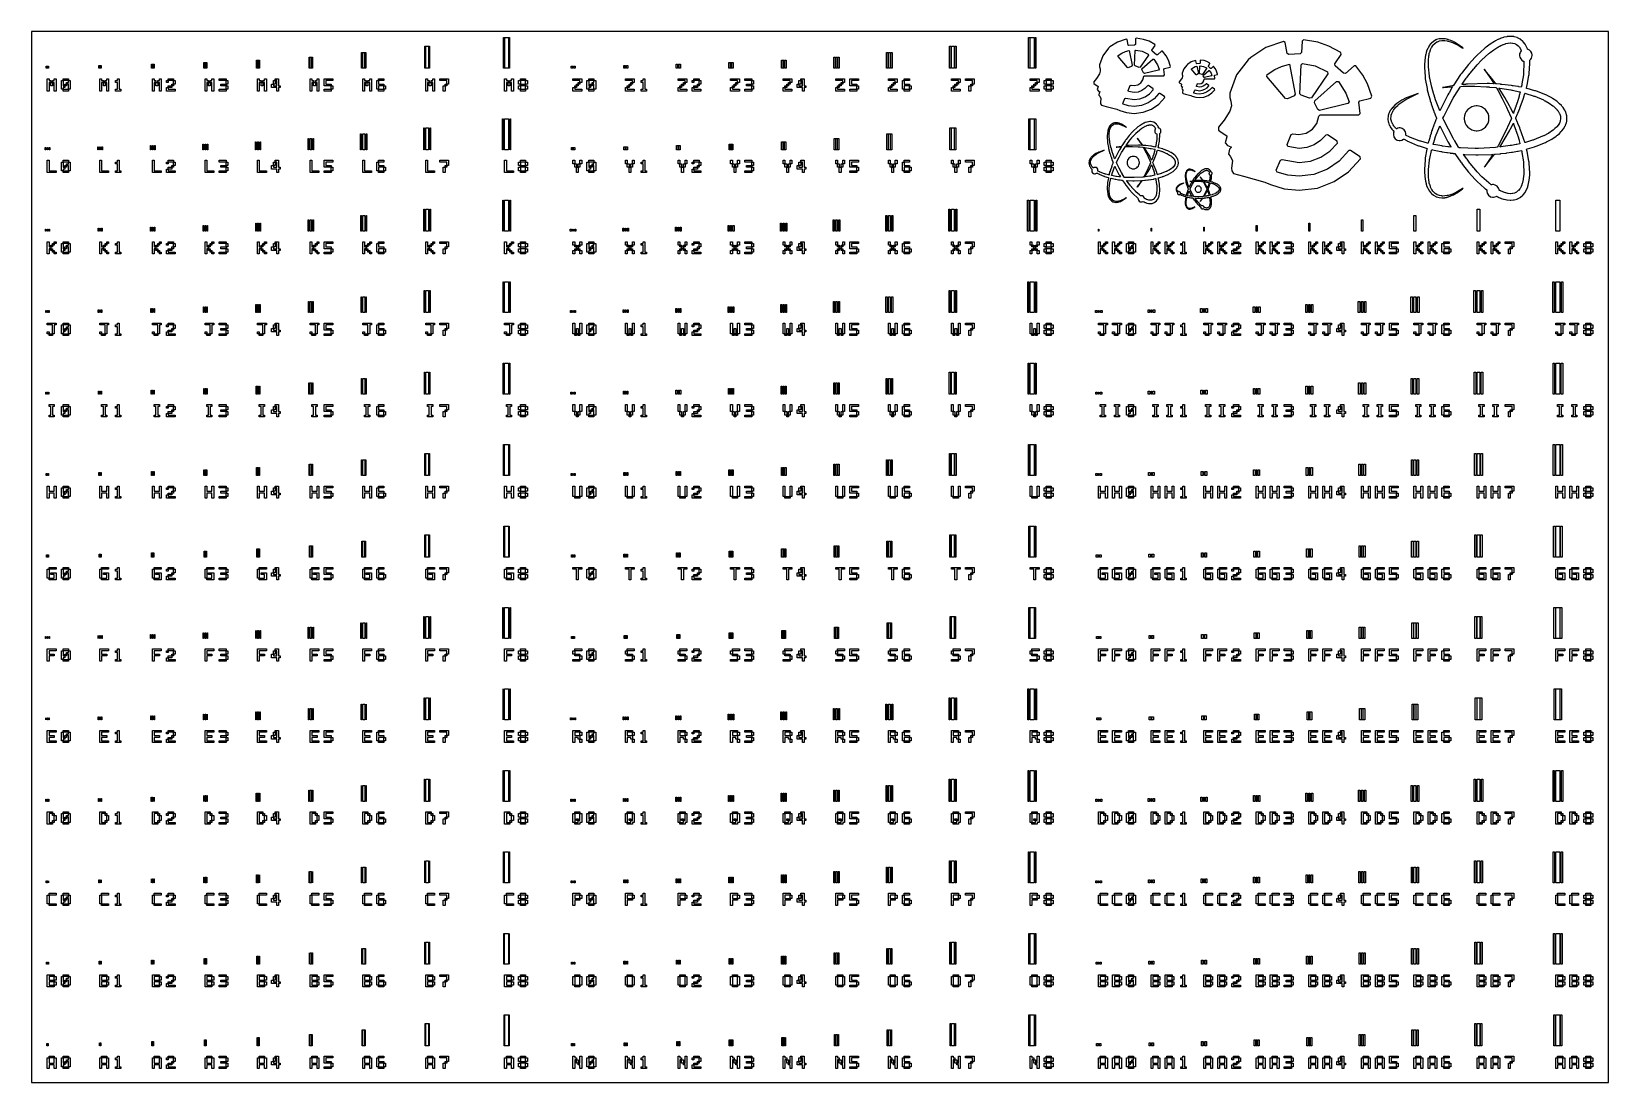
# Model space of a CAD drawing. Extents: x 0 to 3000, y 0 to 2000.
import ezdxf

# ---------------------------------------------------------------- set-up
doc = ezdxf.new("R2010")
doc.units = 0
doc.header["$MEASUREMENT"] = 0
doc.layers.add('design', color=1, linetype='Continuous')
doc.layers.add('invert_pattern', color=3, linetype='Continuous')

msp = doc.modelspace()

# ---------------------------------------------------------------- linework, layer by layer
for p, q in [((3000, 2000), (0, 2000)), ((0, 2000), (0, 0)), ((3000, 0), (3000, 2000)), ((0, 0), (3000, 0))]:
    msp.add_line(p, q)
at = {"layer": 'design'}
for p, q in [((2082.7, 1985.7), (2066, 1979.9)), ((2084.2, 1984.7), (2082.7, 1985.7)), ((2086.3, 1974.3), (2084.2, 1984.7)), ((2100.5, 1985.9), (2100, 1975.3)), ((2101.8, 1987.2), (2100.5, 1985.9)), ((2115.6, 1985), (2101.8, 1987.2)), ((2126, 1981.5), (2115.6, 1985)), ((2137.3, 1975.3), (2126, 1981.5)), ((2381.6, 1981), (2348.2, 1969.4)), ((2384.8, 1978.9), (2381.6, 1981)), ((2417.2, 1981.4), (2416.2, 1960.2)), ((2419.9, 1983.9), (2417.2, 1981.4)), ((2447.4, 1979.6), (2419.9, 1983.9)), ((2038.2, 1953.9), (2031.7, 1936.6)), ((2049.1, 1968.3), (2038.2, 1953.9)), ((2051.6, 1970.6), (2049.1, 1968.3)), ((2066, 1979.9), (2051.6, 1970.6)), ((2087.8, 1973.3), (2086.3, 1974.3)), ((2098.6, 1974.1), (2087.8, 1973.3)), ((2100, 1975.3), (2098.6, 1974.1)), ((2131.5, 1964.5), (2137.6, 1973.4)), ((2131.8, 1962.7), (2131.5, 1964.5)), ((2139.9, 1955.5), (2131.8, 1962.7)), ((2137.6, 1973.4), (2137.3, 1975.3)), ((2141.8, 1955.5), (2139.9, 1955.5)), ((2149.9, 1962.7), (2141.8, 1955.5)), ((2151.7, 1962.5), (2149.9, 1962.7)), ((2158.3, 1953.7), (2151.7, 1962.5)), ((2162.7, 1945.4), (2158.3, 1953.7)), ((2319.6, 1950.7), (2314.4, 1946.2)), ((2348.2, 1969.4), (2319.6, 1950.7)), ((2388.9, 1958.2), (2384.8, 1978.9)), ((2391.9, 1956), (2388.9, 1958.2)), ((2413.5, 1957.6), (2391.9, 1956)), ((2416.2, 1960.2), (2413.5, 1957.6)), ((2468.2, 1972.4), (2447.4, 1979.6)), ((2490.9, 1960.1), (2468.2, 1972.4)), ((2479.3, 1938.5), (2491.5, 1956.4)), ((2491.5, 1956.4), (2490.9, 1960.1)), ((2031.7, 1936.6), (2031.7, 1932.6)), ((2031.7, 1932.6), (2032.8, 1928.8)), ((2033.3, 1924.6), (2031.7, 1919.4)), ((2032.8, 1928.8), (2033.3, 1924.6)), ((2154.4, 1927.9), (2155.4, 1929.5)), ((2155.7, 1917.3), (2154.4, 1927.9)), ((2155.4, 1929.5), (2165.9, 1932)), ((2166.9, 1933.7), (2162.7, 1945.4)), ((2165.9, 1932), (2166.9, 1933.7)), ((2192.1, 1929.1), (2188.9, 1920.5)), ((2188.9, 1920.5), (2188.9, 1918.5)), ((2197.6, 1936.3), (2192.1, 1929.1)), ((2198.9, 1937.5), (2197.6, 1936.3)), ((2206, 1942.1), (2198.9, 1937.5)), ((2214.4, 1945), (2206, 1942.1)), ((2215.2, 1944.5), (2214.4, 1945)), ((2216.2, 1939.3), (2215.2, 1944.5)), ((2217, 1938.8), (2216.2, 1939.3)), ((2222.4, 1939.2), (2217, 1938.8)), ((2223, 1939.8), (2222.4, 1939.2)), ((2223.3, 1945.1), (2223, 1939.8)), ((2224, 1945.8), (2223.3, 1945.1)), ((2230.8, 1944.7), (2224, 1945.8)), ((2236, 1942.9), (2230.8, 1944.7)), ((2241.7, 1939.8), (2236, 1942.9)), ((2238.8, 1934.4), (2241.9, 1938.9)), ((2239, 1933.5), (2238.8, 1934.4)), ((2243, 1929.9), (2239, 1933.5)), ((2241.9, 1938.9), (2241.7, 1939.8)), ((2243.9, 1929.9), (2243, 1929.9)), ((2248, 1933.5), (2243.9, 1929.9)), ((2248.9, 1933.4), (2248, 1933.5)), ((2252.2, 1929), (2248.9, 1933.4)), ((2254.4, 1924.8), (2252.2, 1929)), ((2256.5, 1919), (2254.4, 1924.8)), ((2314.4, 1946.2), (2292.6, 1917.4)), ((2479.9, 1934.9), (2479.3, 1938.5)), ((2496.1, 1920.6), (2479.9, 1934.9)), ((2499.8, 1920.4), (2496.1, 1920.6)), ((2516, 1934.8), (2499.8, 1920.4)), ((2519.7, 1934.6), (2516, 1934.8)), ((2532.8, 1916.8), (2519.7, 1934.6)), ((2026.2, 1910.9), (2021, 1904.4)), ((2021, 1904.4), (2021, 1901.3)), ((2021, 1901.3), (2023.4, 1899.3)), ((2023.4, 1899.3), (2028.7, 1896.1)), ((2031.7, 1919.4), (2026.2, 1910.9)), ((2028.9, 1895.1), (2027.4, 1889.4)), ((2028.7, 1896.1), (2028.9, 1895.1)), ((2086.2, 1887.6), (2090.2, 1897.2)), ((2090.2, 1897.2), (2091.8, 1898)), ((2091.8, 1898), (2097.4, 1897.1)), ((2097.4, 1897.1), (2104.5, 1898.5)), ((2104.5, 1898.5), (2110.3, 1902.2)), ((2110.3, 1902.2), (2114.4, 1907.8)), ((2118, 1891.5), (2112, 1887.5)), ((2114.4, 1907.8), (2116.2, 1914.8)), ((2116.2, 1914.8), (2117.5, 1916)), ((2117.5, 1916), (2154.3, 1915.9)), ((2122.9, 1896.7), (2118, 1891.5)), ((2124.7, 1897), (2122.9, 1896.7)), ((2133.7, 1890.9), (2124.7, 1897)), ((2134, 1889.1), (2133.7, 1890.9)), ((2154.3, 1915.9), (2155.7, 1917.3)), ((2183.6, 1904.4), (2183.5, 1902.8)), ((2183.5, 1902.8), (2184.7, 1901.8)), ((2186.1, 1907.6), (2183.6, 1904.4)), ((2184.7, 1901.8), (2187.4, 1900.2)), ((2188.9, 1911.9), (2186.1, 1907.6)), ((2187.5, 1899.7), (2186.8, 1896.8)), ((2186.8, 1896.8), (2187.8, 1895.5)), ((2187.4, 1900.2), (2187.5, 1899.7)), ((2187.8, 1895.5), (2189.4, 1894.8)), ((2188.7, 1893.8), (2188.2, 1891.5)), ((2188.2, 1891.5), (2189.1, 1890.5)), ((2189.6, 1894.7), (2188.7, 1893.8)), ((2188.9, 1918.5), (2189.4, 1916.6)), ((2189.7, 1914.5), (2188.9, 1911.9)), ((2189.1, 1890.5), (2190.1, 1888.5)), ((2189.4, 1916.6), (2189.7, 1914.5)), ((2189.4, 1894.8), (2189.6, 1894.7)), ((2216.1, 1896), (2218.1, 1900.8)), ((2216.5, 1895.1), (2216.1, 1896)), ((2221.8, 1894.2), (2216.5, 1895.1)), ((2218.1, 1900.8), (2218.9, 1901.1)), ((2218.9, 1901.1), (2221.8, 1900.7)), ((2221.8, 1900.7), (2225.3, 1901.4)), ((2225.6, 1894.6), (2221.8, 1894.2)), ((2225.3, 1901.4), (2228.2, 1903.3)), ((2229, 1895.9), (2225.6, 1894.6)), ((2228.2, 1903.3), (2230.2, 1906.1)), ((2232, 1897.9), (2229, 1895.9)), ((2230.2, 1906.1), (2231.1, 1909.5)), ((2231.1, 1909.5), (2231.8, 1910.2)), ((2231.8, 1910.2), (2250.2, 1910.1)), ((2234.5, 1900.5), (2232, 1897.9)), ((2232.2, 1890), (2236.5, 1892.9)), ((2235.4, 1900.6), (2234.5, 1900.5)), ((2239.9, 1897.6), (2235.4, 1900.6)), ((2236.5, 1892.9), (2240, 1896.7)), ((2240, 1896.7), (2239.9, 1897.6)), ((2245.4, 1893.1), (2240.9, 1888.1)), ((2246.3, 1893.3), (2245.4, 1893.1)), ((2250.8, 1890.2), (2246.3, 1893.3)), ((2250.2, 1916.1), (2250.7, 1916.9)), ((2250.9, 1910.8), (2250.2, 1916.1)), ((2250.2, 1910.1), (2250.9, 1910.8)), ((2250.7, 1916.9), (2256, 1918.2)), ((2251, 1889.3), (2250.8, 1890.2)), ((2256, 1918.2), (2256.5, 1919)), ((2292.6, 1917.4), (2279.7, 1882.7)), ((2541.6, 1900.2), (2532.8, 1916.8)), ((2550, 1876.8), (2541.6, 1900.2)), ((2027.4, 1889.4), (2029.6, 1886.7)), ((2029.6, 1886.7), (2032.7, 1885.4)), ((2031.4, 1883.3), (2030.3, 1878.7)), ((2030.3, 1878.7), (2032.2, 1876.7)), ((2033.2, 1885.1), (2031.4, 1883.3)), ((2032.2, 1876.7), (2034.2, 1872.6)), ((2032.7, 1885.4), (2033.2, 1885.1)), ((2034.2, 1872.6), (2033.4, 1865.4)), ((2033.4, 1865.4), (2033.6, 1862.7)), ((2033.6, 1862.7), (2035.3, 1860.1)), ((2035.3, 1860.1), (2044.7, 1857.6)), ((2075.9, 1863.2), (2079.9, 1872.7)), ((2076.7, 1861.5), (2075.9, 1863.2)), ((2086.8, 1858.6), (2076.7, 1861.5)), ((2079.9, 1872.7), (2081.6, 1873.5)), ((2081.6, 1873.5), (2097.6, 1870.6)), ((2086.9, 1885.8), (2086.2, 1887.6)), ((2097.6, 1884), (2086.9, 1885.8)), ((2105.1, 1884.9), (2097.6, 1884)), ((2097.6, 1870.6), (2108.4, 1871.9)), ((2112, 1887.5), (2105.1, 1884.9)), ((2108.4, 1871.9), (2118.3, 1875.6)), ((2124.5, 1864.2), (2111.6, 1859.3)), ((2118.3, 1875.6), (2126.9, 1881.4)), ((2135.7, 1871.9), (2124.5, 1864.2)), ((2126.9, 1881.4), (2134, 1889.1)), ((2130.9, 1852.4), (2144.7, 1861.9)), ((2144.8, 1881.9), (2135.7, 1871.9)), ((2144.7, 1861.9), (2155.9, 1874.3)), ((2146.6, 1882.2), (2144.8, 1881.9)), ((2155.6, 1876.1), (2146.6, 1882.2)), ((2155.9, 1874.3), (2155.6, 1876.1)), ((2190.1, 1888.5), (2189.7, 1884.8)), ((2189.7, 1884.8), (2189.9, 1883.5)), ((2189.9, 1883.5), (2190.7, 1882.2)), ((2190.7, 1882.2), (2195.4, 1881)), ((2195.4, 1881), (2205.5, 1878.2)), ((2205.5, 1878.2), (2208.2, 1876.9)), ((2208.2, 1876.9), (2214.8, 1874.9)), ((2211, 1883.8), (2213, 1888.5)), ((2211.4, 1882.9), (2211, 1883.8)), ((2216.4, 1881.4), (2211.4, 1882.9)), ((2213, 1888.5), (2213.9, 1888.9)), ((2213.9, 1888.9), (2221.8, 1887.4)), ((2214.8, 1874.9), (2221.8, 1874.2)), ((2221.8, 1880.9), (2216.4, 1881.4)), ((2221.8, 1887.4), (2227.2, 1888.1)), ((2228.9, 1881.8), (2221.8, 1881)), ((2221.8, 1881), (2221.8, 1880.9)), ((2221.8, 1874.2), (2230.5, 1875.3)), ((2227.2, 1888.1), (2232.2, 1890)), ((2235.3, 1884.3), (2228.9, 1881.8)), ((2230.5, 1875.3), (2238.5, 1878.3)), ((2240.9, 1888.1), (2235.3, 1884.3)), ((2238.5, 1878.3), (2245.4, 1883.1)), ((2245.4, 1883.1), (2251, 1889.3)), ((2279.7, 1882.7), (2279.7, 1874.7)), ((2279.7, 1874.7), (2281.9, 1867.2)), ((2281.9, 1867.2), (2282.9, 1858.8)), ((2525.1, 1865.3), (2527, 1868.4)), ((2527.6, 1844.1), (2525.1, 1865.3)), ((2527, 1868.4), (2548.1, 1873.5)), ((2548.1, 1873.5), (2550, 1876.8)), ((2044.7, 1857.6), (2064.9, 1852.1)), ((2064.9, 1852.1), (2070.2, 1849.6)), ((2070.2, 1849.6), (2083.4, 1845.6)), ((2083.4, 1845.6), (2097.6, 1844.2)), ((2097.6, 1857.6), (2086.8, 1858.6)), ((2111.6, 1859.3), (2097.6, 1857.6)), ((2097.6, 1857.6), (2097.6, 1857.6)), ((2097.6, 1844.2), (2115, 1846.3)), ((2115, 1846.3), (2130.9, 1852.4)), ((2268.6, 1831.3), (2258.3, 1818.3)), ((2279.7, 1848.4), (2268.6, 1831.3)), ((2282.9, 1858.8), (2279.7, 1848.4)), ((2445.1, 1825.1), (2448.7, 1839)), ((2448.7, 1839), (2451.3, 1841.5)), ((2451.3, 1841.5), (2524.9, 1841.4)), ((2524.9, 1841.4), (2527.6, 1844.1)), ((2258.3, 1818.3), (2258.2, 1812.1)), ((2258.2, 1812.1), (2263.1, 1808.2)), ((2263.1, 1808.2), (2273.7, 1801.7)), ((2273.7, 1801.7), (2274, 1799.7)), ((2388.6, 1784.7), (2396.6, 1804)), ((2396.6, 1804), (2399.8, 1805.5)), ((2399.8, 1805.5), (2411.2, 1803.8)), ((2411.2, 1803.8), (2425.2, 1806.5)), ((2425.2, 1806.5), (2436.9, 1813.9)), ((2436.9, 1813.9), (2445.1, 1825.1)), ((2462.1, 1802.9), (2452.2, 1792.4)), ((2465.7, 1803.5), (2462.1, 1802.9)), ((2483.6, 1791.4), (2465.7, 1803.5)), ((2274, 1799.7), (2271.1, 1788.2)), ((2271.1, 1788.2), (2275.4, 1782.9)), ((2275.4, 1782.9), (2281.7, 1780.3)), ((2279, 1776), (2276.9, 1766.8)), ((2282.6, 1779.7), (2279, 1776)), ((2281.7, 1780.3), (2282.6, 1779.7)), ((2390.1, 1781.2), (2388.6, 1784.7)), ((2411.4, 1777.5), (2390.1, 1781.2)), ((2426.4, 1779.3), (2411.4, 1777.5)), ((2440.2, 1784.4), (2426.4, 1779.3)), ((2452.2, 1792.4), (2440.2, 1784.4)), ((2452.9, 1760.7), (2470.1, 1772.4)), ((2470.1, 1772.4), (2484.2, 1787.6)), ((2484.2, 1787.6), (2483.6, 1791.4)), ((2505.8, 1773.3), (2487.6, 1753.3)), ((2509.5, 1773.9), (2505.8, 1773.3)), ((2527.4, 1761.8), (2509.5, 1773.9)), ((2276.9, 1766.8), (2280.6, 1762.9)), ((2280.6, 1762.9), (2284.7, 1754.8)), ((2284.7, 1754.8), (2283.1, 1740.2)), ((2283.1, 1740.2), (2283.5, 1735)), ((2368.1, 1735.9), (2376.1, 1755)), ((2376.1, 1755), (2379.5, 1756.4)), ((2379.5, 1756.4), (2411.4, 1750.7)), ((2411.4, 1750.7), (2433.1, 1753.3)), ((2433.1, 1753.3), (2452.9, 1760.7)), ((2487.6, 1753.3), (2465.2, 1738)), ((2505.7, 1733.3), (2528.1, 1758)), ((2528.1, 1758), (2527.4, 1761.8)), ((2283.5, 1735), (2286.9, 1729.7)), ((2286.9, 1729.7), (2305.6, 1724.8)), ((2305.6, 1724.8), (2346, 1713.6)), ((2346, 1713.6), (2356.8, 1708.7)), ((2369.6, 1732.4), (2368.1, 1735.9)), ((2389.8, 1726.7), (2369.6, 1732.4)), ((2411.4, 1724.7), (2389.8, 1726.7)), ((2439.5, 1728.2), (2411.4, 1724.7)), ((2411.4, 1724.7), (2411.4, 1724.7)), ((2465.2, 1738), (2439.5, 1728.2)), ((2446.3, 1702.1), (2478.1, 1714.3)), ((2478.1, 1714.3), (2505.7, 1733.3)), ((2356.8, 1708.7), (2383.1, 1700.6)), ((2383.1, 1700.6), (2411.4, 1697.9)), ((2411.4, 1697.9), (2446.3, 1702.1))]:
    msp.add_line(p, q, dxfattribs=at)
for points in [[(898, 1930), (898, 1988.8), (899.5, 1988.8), (899.5, 1930)], [(900, 1930), (900, 1988.8), (907.4, 1988.8), (907.4, 1930)], [(907.9, 1930), (907.9, 1988.8), (909.4, 1988.8), (909.4, 1930)], [(1896.5, 1930), (1896.5, 1988.8), (1899, 1988.8), (1899, 1930)], [(1900, 1930), (1900, 1988.8), (1907.4, 1988.8), (1907.4, 1930)], [(1908.4, 1930), (1908.4, 1988.8), (1910.9, 1988.8), (1910.9, 1930)], [(2920.4, 1841), (2920.3, 1841.6), (2918.6, 1846.9), (2918.3, 1847.4), (2918.3, 1847.6), (2917.7, 1848.8), (2917.7, 1848.9), (2916.9, 1850.4), (2916.8, 1850.6), (2915.4, 1853), (2915.2, 1853.2), (2915.1, 1853.4), (2913.6, 1855.6), (2913.4, 1855.8), (2913.2, 1856), (2911.6, 1858), (2911.4, 1858.2), (2910.7, 1859), (2907.1, 1862.6), (2903.3, 1865.9), (2902.6, 1866.5), (2901.8, 1867.2), (2893.7, 1872.7), (2892.8, 1873.2), (2892, 1873.7), (2883.5, 1878.2), (2882.6, 1878.6), (2880.9, 1879.4), (2863.2, 1886.3), (2861.4, 1886.9), (2859.9, 1887.4), (2845.3, 1891.5), (2843.9, 1891.8), (2844, 1892.2), (2844.9, 1896), (2845, 1896.4), (2845.4, 1898.2), (2848.8, 1916.6), (2849, 1918.4), (2849.3, 1920.3), (2850.3, 1939.2), (2850.3, 1941.1), (2850.3, 1941.4), (2850.1, 1945.1), (2850.1, 1945.4), (2850.6, 1945.8), (2852, 1947.3), (2853.4, 1949.5), (2854.3, 1952.1), (2854.7, 1954.1), (2854.7, 1954.8), (2854.7, 1955.8), (2854, 1958.7), (2852.2, 1962), (2849.5, 1964.6), (2847, 1966), (2846.1, 1966.3), (2845.8, 1967.1), (2844.1, 1971), (2842, 1974.8), (2841.6, 1975.6), (2841.3, 1976), (2837.9, 1980.3), (2837.6, 1980.7), (2837.2, 1981.1), (2832.9, 1984.8), (2832.5, 1985.2), (2832, 1985.5), (2827, 1988.2), (2826.5, 1988.4), (2826, 1988.6), (2820.5, 1990.2), (2820, 1990.3), (2819.5, 1990.4), (2814.9, 1990.8), (2813.4, 1990.8), (2812.9, 1990.8), (2807.6, 1990.4), (2807.1, 1990.3), (2806.6, 1990.2), (2801.5, 1989.1), (2801, 1989), (2800.5, 1988.9), (2795.7, 1987.3), (2795.3, 1987.1), (2794.8, 1986.9), (2790.2, 1985), (2789.8, 1984.8), (2789.3, 1984.6), (2785, 1982.3), (2784.6, 1982.1), (2782.9, 1981.1), (2774.8, 1976), (2767.1, 1970.3), (2765.6, 1969.2), (2764.2, 1968), (2750.2, 1955.3), (2748.9, 1954), (2746.3, 1951.3), (2733.9, 1937.4), (2722.3, 1922.9), (2720.1, 1919.9), (2718.8, 1918), (2705.8, 1898.8), (2704.6, 1896.8), (2702.9, 1896.6), (2686.1, 1893.6), (2684.4, 1893.2), (2686, 1893.4), (2701.9, 1894.8), (2703.5, 1895), (2702.8, 1893.9), (2696.7, 1883.6), (2696.1, 1882.5), (2694.6, 1879.8), (2680.3, 1851.9), (2679, 1849.1), (2678.3, 1850.9), (2671.2, 1869.7), (2670.6, 1871.6), (2670.3, 1872.4), (2667.6, 1881), (2667.3, 1881.8), (2667, 1882.7), (2664.6, 1891.3), (2664.4, 1892.2), (2663.9, 1893.9), (2660.1, 1911.4), (2659.8, 1913.1), (2659.5, 1914.9), (2657.5, 1932.6), (2657.4, 1934.3), (2657.4, 1936.1), (2657.5, 1944.9), (2658.3, 1953.7), (2658.6, 1955.4), (2658.7, 1955.6), (2659.1, 1957.7), (2659.1, 1957.9), (2659.2, 1958.1), (2659.7, 1960.2), (2659.8, 1960.4), (2659.9, 1960.9), (2661.2, 1964.9), (2661.4, 1965.3), (2661.5, 1965.7), (2663.3, 1969.5), (2663.5, 1969.9), (2663.8, 1970.3), (2666.1, 1973.7), (2666.4, 1974.1), (2666.6, 1974.4), (2669.5, 1977.3), (2669.9, 1977.6), (2670.2, 1977.8), (2673.7, 1980.1), (2674, 1980.3), (2674.8, 1980.6), (2678.7, 1982), (2682.9, 1982.7), (2683.8, 1982.8), (2684.6, 1982.8), (2689, 1982.7), (2693.3, 1982.1), (2694.2, 1981.9), (2695.1, 1981.7), (2699.3, 1980.5), (2703.6, 1979), (2704.4, 1978.6), (2706.1, 1977.9), (2714.2, 1973.9), (2721.9, 1969.2), (2723.5, 1968.2), (2722.1, 1969.3), (2714.7, 1974.8), (2706.9, 1979.6), (2705.2, 1980.4), (2704.4, 1980.8), (2700.2, 1982.7), (2695.8, 1984.3), (2694.9, 1984.6), (2694.8, 1984.6), (2693.7, 1985), (2693.5, 1985), (2692.2, 1985.3), (2691.9, 1985.4), (2689.6, 1985.8), (2689.4, 1985.9), (2688.9, 1986), (2684.2, 1986.4), (2683.7, 1986.4), (2682.7, 1986.4), (2677.9, 1985.9), (2673.1, 1984.6), (2672.2, 1984.2), (2671.3, 1983.9), (2667, 1981.3), (2663.2, 1978.1), (2662.6, 1977.4), (2662.2, 1977), (2659.2, 1973.1), (2658.9, 1972.7), (2658.7, 1972.3), (2656.3, 1968), (2656.1, 1967.6), (2655.9, 1967.1), (2654.1, 1962.7), (2654, 1962.2), (2653.8, 1961.5), (2653.5, 1960.8), (2653.1, 1959.5), (2653.1, 1959.2), (2652.5, 1956.9), (2652.4, 1956.7), (2652, 1954.8), (2650.5, 1945.5), (2650, 1936.1), (2649.9, 1934.2), (2649.9, 1932.3), (2651.1, 1913.7), (2651.4, 1911.9), (2651.6, 1910), (2654.8, 1891.8), (2655.2, 1890), (2655.4, 1889.1), (2657.6, 1880.1), (2657.9, 1879.2), (2658.1, 1878.3), (2660.6, 1869.4), (2660.9, 1868.5), (2661, 1868), (2662.4, 1863.6), (2662.5, 1863.2), (2662.7, 1862.7), (2664.1, 1858.3), (2664.3, 1857.9), (2664.5, 1857), (2667.6, 1848.3), (2667.9, 1847.4), (2668.3, 1846.6), (2671.6, 1838), (2672, 1837.1), (2672, 1836.9), (2672.8, 1835.1), (2672.9, 1834.9), (2672.8, 1834.7), (2672, 1832.9), (2672, 1832.7), (2671.6, 1831.8), (2668.3, 1823.2), (2667.9, 1822.4), (2667.6, 1821.5), (2664.5, 1812.8), (2664.3, 1811.9), (2664.1, 1811.5), (2662.7, 1807.1), (2662.5, 1806.6), (2662.4, 1806.2), (2661, 1801.8), (2660.9, 1801.3), (2660.6, 1800.4), (2658.1, 1791.5), (2657.9, 1790.6), (2657.8, 1790.4), (2657.1, 1787.6), (2657, 1787.4), (2655.7, 1787.7), (2643, 1791.2), (2641.8, 1791.6), (2640, 1792.1), (2623.2, 1798.4), (2621.6, 1799.1), (2621, 1799.4), (2615.2, 1802.2), (2614.6, 1802.5), (2614.7, 1802.6), (2614.8, 1804.1), (2614.8, 1804.5), (2614.8, 1805.7), (2613.9, 1809.2), (2611.3, 1813), (2607.5, 1815.6), (2604, 1816.5), (2602.9, 1816.5), (2602.1, 1816.5), (2599.6, 1816), (2597.2, 1815), (2596.7, 1814.8), (2596.6, 1814.9), (2595.2, 1816.2), (2595.1, 1816.4), (2594.6, 1816.8), (2594.2, 1817.3), (2593.4, 1818.3), (2593.2, 1818.4), (2591.9, 1820.1), (2591.8, 1820.3), (2591.6, 1820.4), (2590.4, 1822.2), (2590.3, 1822.3), (2589.7, 1823.4), (2589.6, 1823.5), (2589.1, 1824.4), (2589.1, 1824.5), (2588.9, 1824.9), (2587.3, 1828.7), (2587.1, 1829), (2587, 1829.4), (2586.2, 1833.4), (2586.2, 1833.8), (2586.2, 1834.2), (2586.3, 1838.3), (2586.4, 1838.7), (2586.4, 1839), (2586.8, 1841), (2586.8, 1841.2), (2587.2, 1842.4), (2587.2, 1842.5), (2587.6, 1843.5), (2587.6, 1843.6), (2587.7, 1844), (2589.5, 1847.9), (2589.7, 1848.2), (2590.1, 1848.8), (2590.1, 1848.8), (2590.4, 1849.3), (2590.4, 1849.3), (2591.1, 1850.4), (2591.2, 1850.6), (2592.5, 1852.4), (2592.6, 1852.6), (2592.9, 1852.9), (2595.8, 1856.3), (2596.1, 1856.6), (2596.4, 1856.9), (2599.7, 1860), (2600, 1860.3), (2601.4, 1861.5), (2608.6, 1866.9), (2616.4, 1871.7), (2618, 1872.6), (2619.6, 1873.5), (2636.3, 1881.2), (2638, 1881.9), (2636.3, 1881.4), (2618.8, 1875.1), (2617.1, 1874.3), (2615.4, 1873.6), (2607.1, 1869.3), (2599.2, 1864.2), (2597.7, 1863.1), (2597.3, 1862.8), (2593.7, 1859.8), (2593.3, 1859.5), (2593, 1859.1), (2589.6, 1855.7), (2589.3, 1855.3), (2589.1, 1855.2), (2587.6, 1853.3), (2587.4, 1853.1), (2586.6, 1851.9), (2586.5, 1851.9), (2586.2, 1851.4), (2586.1, 1851.3), (2585.7, 1850.7), (2585.5, 1850.3), (2583.1, 1845.9), (2582.9, 1845.5), (2582.8, 1845.4), (2582.3, 1844.2), (2582.3, 1844.1), (2581.8, 1842.6), (2581.7, 1842.4), (2581.1, 1839.9), (2581, 1839.7), (2580.9, 1839.2), (2580.5, 1834.1), (2580.5, 1833.6), (2580.5, 1833.1), (2581.2, 1828), (2581.3, 1827.5), (2581.4, 1827), (2583.1, 1822.1), (2583.4, 1821.7), (2583.4, 1821.6), (2584, 1820.4), (2584, 1820.3), (2584.7, 1819), (2584.9, 1818.8), (2586.2, 1816.6), (2586.3, 1816.4), (2586.5, 1816.2), (2587.9, 1814.2), (2588.1, 1814), (2588.2, 1813.9), (2588.9, 1812.9), (2589, 1812.8), (2589.5, 1812.3), (2590, 1811.7), (2590.1, 1811.5), (2591.8, 1809.7), (2592, 1809.5), (2591.8, 1809.1), (2591.2, 1807.1), (2590.9, 1805.2), (2590.9, 1804.5), (2590.9, 1803.4), (2591.9, 1799.9), (2594.4, 1796.1), (2598.2, 1793.5), (2601.7, 1792.6), (2602.9, 1792.6), (2603.9, 1792.6), (2607.1, 1793.4), (2610.1, 1795), (2610.6, 1795.4), (2611.2, 1795.1), (2617.3, 1791.8), (2617.9, 1791.5), (2619.6, 1790.6), (2637, 1783.3), (2638.8, 1782.7), (2640.1, 1782.2), (2653.4, 1778), (2654.8, 1777.6), (2654.4, 1776), (2651.6, 1759.6), (2651.4, 1757.9), (2651.1, 1756.1), (2649.9, 1737.5), (2649.9, 1735.6), (2650, 1733.7), (2650.5, 1724.3), (2652, 1715), (2652.4, 1713.1), (2652.5, 1712.9), (2653.1, 1710.6), (2653.1, 1710.3), (2653.5, 1709), (2653.8, 1708.3), (2654, 1707.6), (2654.1, 1707.1), (2655.9, 1702.7), (2656.1, 1702.2), (2656.3, 1701.8), (2658.7, 1697.5), (2658.9, 1697.1), (2659.2, 1696.7), (2662.2, 1692.8), (2662.6, 1692.4), (2663.2, 1691.7), (2667, 1688.5), (2671.3, 1685.9), (2672.2, 1685.6), (2673.1, 1685.2), (2677.9, 1683.9), (2682.7, 1683.4), (2683.7, 1683.4), (2684.2, 1683.4), (2688.9, 1683.8), (2689.4, 1683.9), (2689.6, 1684), (2691.9, 1684.4), (2692.2, 1684.5), (2693.5, 1684.8), (2693.7, 1684.8), (2694.8, 1685.2), (2694.9, 1685.2), (2695.8, 1685.5), (2700.2, 1687.1), (2704.4, 1689), (2705.2, 1689.4), (2706.9, 1690.2), (2714.7, 1695), (2722.1, 1700.4), (2723.5, 1701.6), (2721.9, 1700.6), (2714.2, 1695.9), (2706.1, 1691.9), (2704.4, 1691.2), (2703.6, 1690.8), (2699.3, 1689.3), (2695.1, 1688.1), (2694.2, 1687.9), (2693.3, 1687.7), (2689, 1687.1), (2684.6, 1687), (2683.8, 1687), (2682.9, 1687.1), (2678.7, 1687.8), (2674.8, 1689.2), (2674, 1689.5), (2673.7, 1689.7), (2670.2, 1692), (2669.9, 1692.2), (2669.5, 1692.5), (2666.6, 1695.4), (2666.4, 1695.7), (2666.1, 1696.1), (2663.8, 1699.5), (2663.5, 1699.9), (2663.3, 1700.3), (2661.5, 1704.1), (2661.4, 1704.5), (2661.2, 1704.9), (2659.9, 1708.9), (2659.8, 1709.4), (2659.7, 1709.6), (2659.2, 1711.7), (2659.1, 1711.9), (2659.1, 1712.1), (2658.7, 1714.2), (2658.6, 1714.4), (2658.3, 1716.1), (2657.5, 1724.9), (2657.4, 1733.7), (2657.4, 1735.5), (2657.5, 1737.2), (2659.5, 1754.9), (2659.8, 1756.7), (2660.1, 1758.2), (2663.4, 1773.8), (2663.8, 1775.3), (2665.3, 1774.9), (2680.9, 1771.7), (2682.4, 1771.4), (2683.4, 1771.2), (2692.6, 1769.7), (2693.5, 1769.6), (2694, 1769.5), (2698.6, 1768.9), (2699.1, 1768.8), (2699.6, 1768.7), (2704.2, 1768.2), (2704.7, 1768.1), (2704.9, 1768.1), (2707.7, 1767.8), (2707.9, 1767.8), (2708.9, 1766.2), (2719.1, 1751.4), (2720.1, 1749.9), (2722.3, 1746.9), (2733.9, 1732.4), (2746.3, 1718.5), (2748.9, 1715.8), (2750.2, 1714.5), (2764.2, 1701.8), (2765.6, 1700.6), (2765.9, 1700.5), (2768.3, 1698.6), (2768.5, 1698.4), (2768.5, 1698.2), (2768.4, 1697.1), (2768.4, 1696.7), (2768.4, 1695.6), (2769.4, 1692.1), (2771.9, 1688.3), (2775.7, 1685.7), (2779.2, 1684.8), (2780.4, 1684.8), (2781.2, 1684.8), (2783.7, 1685.3), (2786.2, 1686.3), (2786.7, 1686.6), (2786.9, 1686.5), (2789.5, 1685.2), (2789.8, 1685), (2790.2, 1684.8), (2794.8, 1682.9), (2795.3, 1682.7), (2795.7, 1682.5), (2800.5, 1680.9), (2801, 1680.8), (2801.5, 1680.7), (2806.6, 1679.6), (2807.1, 1679.5), (2807.6, 1679.4), (2812.9, 1679), (2813.4, 1679), (2814, 1679), (2819.5, 1679.4), (2820, 1679.5), (2820.5, 1679.6), (2826, 1681.2), (2826.5, 1681.4), (2827, 1681.6), (2832, 1684.3), (2832.5, 1684.6), (2832.9, 1685), (2837.2, 1688.7), (2837.6, 1689.1), (2837.9, 1689.5), (2841.3, 1693.8), (2841.6, 1694.2), (2842.1, 1695.1), (2846.5, 1704.6), (2846.8, 1705.5), (2847.4, 1707.5), (2849.4, 1717.2), (2850.2, 1726.8), (2850.3, 1728.7), (2850.3, 1730.6), (2849.3, 1749.5), (2849, 1751.4), (2848.8, 1753.2), (2845.4, 1771.6), (2845, 1773.4), (2844.9, 1773.6), (2844.3, 1776.1), (2844.3, 1776.3), (2845.7, 1776.7), (2859.4, 1780.7), (2860.7, 1781.2), (2862.5, 1781.8), (2880.2, 1789), (2882, 1789.8), (2883.7, 1790.7), (2892.2, 1795.4), (2900.4, 1800.8), (2902, 1802.1), (2902.8, 1802.7), (2906.6, 1806), (2910.2, 1809.6), (2910.9, 1810.4), (2911.2, 1810.8), (2914.5, 1814.9), (2914.8, 1815.4), (2915.1, 1815.8), (2917.7, 1820.6), (2918, 1821.1), (2918.2, 1821.6), (2920.1, 1826.9), (2920.2, 1827.4), (2920.2, 1827.6), (2920.5, 1828.9), (2920.5, 1829.1), (2920.8, 1830.8), (2920.8, 1830.9), (2921, 1832.3), (2921, 1832.5), (2921, 1832.6), (2921, 1834.1), (2921, 1834.2), (2921.1, 1834.8), (2920.5, 1840.5), (2920.4, 1841)], [(528, 1930), (528, 1951.4), (529.5, 1951.4), (529.5, 1930)], [(530, 1930), (530, 1951.4), (532.7, 1951.4), (532.7, 1930)], [(533.2, 1930), (533.2, 1951.4), (534.7, 1951.4), (534.7, 1930)], [(628, 1930), (628, 1960), (629.5, 1960), (629.5, 1930)], [(630, 1930), (630, 1960), (633.8, 1960), (633.8, 1930)], [(634.3, 1930), (634.3, 1960), (635.8, 1960), (635.8, 1930)], [(748, 1930), (748, 1972), (749.5, 1972), (749.5, 1930)], [(750, 1930), (750, 1972), (755.3, 1972), (755.3, 1930)], [(755.8, 1930), (755.8, 1972), (757.3, 1972), (757.3, 1930)], [(1526.5, 1930), (1526.5, 1951.4), (1529, 1951.4), (1529, 1930)], [(1530, 1930), (1530, 1951.4), (1532.7, 1951.4), (1532.7, 1930)], [(1533.7, 1930), (1533.7, 1951.4), (1536.2, 1951.4), (1536.2, 1930)], [(1626.5, 1930), (1626.5, 1960), (1629, 1960), (1629, 1930)], [(1630, 1930), (1630, 1960), (1633.8, 1960), (1633.8, 1930)], [(1634.8, 1930), (1634.8, 1960), (1637.3, 1960), (1637.3, 1930)], [(1746.5, 1930), (1746.5, 1972), (1749, 1972), (1749, 1930)], [(1750, 1930), (1750, 1972), (1755.3, 1972), (1755.3, 1930)], [(1756.3, 1930), (1756.3, 1972), (1758.8, 1972), (1758.8, 1930)], [(28, 1930), (28, 1934), (29.5, 1934), (29.5, 1930)], [(30, 1930), (30, 1934), (30.5, 1934), (30.5, 1930)], [(31, 1930), (31, 1934), (32.5, 1934), (32.5, 1930)], [(128, 1930), (128, 1935.6), (129.5, 1935.6), (129.5, 1930)], [(130, 1930), (130, 1935.6), (130.7, 1935.6), (130.7, 1930)], [(131.2, 1930), (131.2, 1935.6), (132.7, 1935.6), (132.7, 1930)], [(228, 1930), (228, 1937.8), (229.5, 1937.8), (229.5, 1930)], [(230, 1930), (230, 1937.8), (231, 1937.8), (231, 1930)], [(231.5, 1930), (231.5, 1937.8), (233, 1937.8), (233, 1930)], [(328, 1930), (328, 1940.9), (329.5, 1940.9), (329.5, 1930)], [(330, 1930), (330, 1940.9), (331.4, 1940.9), (331.4, 1930)], [(331.9, 1930), (331.9, 1940.9), (333.4, 1940.9), (333.4, 1930)], [(428, 1930), (428, 1945.3), (429.5, 1945.3), (429.5, 1930)], [(430, 1930), (430, 1945.3), (431.9, 1945.3), (431.9, 1930)], [(432.4, 1930), (432.4, 1945.3), (433.9, 1945.3), (433.9, 1930)], [(1026.5, 1930), (1026.5, 1934), (1029, 1934), (1029, 1930)], [(1030, 1930), (1030, 1934), (1030.5, 1934), (1030.5, 1930)], [(1031.5, 1930), (1031.5, 1934), (1034, 1934), (1034, 1930)], [(1126.5, 1930), (1126.5, 1935.6), (1129, 1935.6), (1129, 1930)], [(1130, 1930), (1130, 1935.6), (1130.7, 1935.6), (1130.7, 1930)], [(1131.7, 1930), (1131.7, 1935.6), (1134.2, 1935.6), (1134.2, 1930)], [(1226.5, 1930), (1226.5, 1937.8), (1229, 1937.8), (1229, 1930)], [(1230, 1930), (1230, 1937.8), (1231, 1937.8), (1231, 1930)], [(1232, 1930), (1232, 1937.8), (1234.5, 1937.8), (1234.5, 1930)], [(1326.5, 1930), (1326.5, 1940.9), (1329, 1940.9), (1329, 1930)], [(1330, 1930), (1330, 1940.9), (1331.4, 1940.9), (1331.4, 1930)], [(1332.4, 1930), (1332.4, 1940.9), (1334.9, 1940.9), (1334.9, 1930)], [(1426.5, 1930), (1426.5, 1945.3), (1429, 1945.3), (1429, 1930)], [(1430, 1930), (1430, 1945.3), (1431.9, 1945.3), (1431.9, 1930)], [(1432.9, 1930), (1432.9, 1945.3), (1435.4, 1945.3), (1435.4, 1930)], [(30, 1886.7), (30, 1890), (30, 1893.3), (30, 1896.7), (30, 1900), (30, 1903.3), (30, 1906.7), (30, 1910), (33.3, 1910), (33.3, 1906.7), (36.7, 1906.7), (36.7, 1903.3), (33.3, 1903.3), (33.3, 1900), (33.3, 1896.7), (33.3, 1893.3), (33.3, 1890), (33.3, 1886.7)], [(36.7, 1896.7), (36.7, 1900), (36.7, 1903.3), (40, 1903.3), (40, 1900), (40, 1896.7)], [(43.3, 1886.7), (43.3, 1890), (43.3, 1893.3), (43.3, 1896.7), (43.3, 1900), (43.3, 1903.3), (40, 1903.3), (40, 1906.7), (43.3, 1906.7), (43.3, 1910), (46.7, 1910), (46.7, 1906.7), (46.7, 1903.3), (46.7, 1900), (46.7, 1896.7), (46.7, 1893.3), (46.7, 1890), (46.7, 1886.7)], [(56.7, 1890), (56.7, 1893.3), (56.7, 1896.7), (56.7, 1900), (56.7, 1903.3), (56.7, 1906.7), (60, 1906.7), (60, 1903.3), (60, 1900), (60, 1896.7), (63.3, 1896.7), (63.3, 1893.3), (60, 1893.3), (60, 1890)], [(60, 1906.7), (60, 1910), (63.3, 1910), (66.7, 1910), (70, 1910), (70, 1906.7), (66.7, 1906.7), (63.3, 1906.7)], [(60, 1886.7), (60, 1890), (63.3, 1890), (66.7, 1890), (70, 1890), (70, 1886.7), (66.7, 1886.7), (63.3, 1886.7)], [(63.3, 1896.7), (63.3, 1900), (66.7, 1900), (66.7, 1896.7)], [(70, 1890), (70, 1893.3), (70, 1896.7), (70, 1900), (66.7, 1900), (66.7, 1903.3), (70, 1903.3), (70, 1906.7), (73.3, 1906.7), (73.3, 1903.3), (73.3, 1900), (73.3, 1896.7), (73.3, 1893.3), (73.3, 1890)], [(130, 1886.7), (130, 1890), (130, 1893.3), (130, 1896.7), (130, 1900), (130, 1903.3), (130, 1906.7), (130, 1910), (133.3, 1910), (133.3, 1906.7), (136.7, 1906.7), (136.7, 1903.3), (133.3, 1903.3), (133.3, 1900), (133.3, 1896.7), (133.3, 1893.3), (133.3, 1890), (133.3, 1886.7)], [(136.7, 1896.7), (136.7, 1900), (136.7, 1903.3), (140, 1903.3), (140, 1900), (140, 1896.7)], [(143.3, 1886.7), (143.3, 1890), (143.3, 1893.3), (143.3, 1896.7), (143.3, 1900), (143.3, 1903.3), (140, 1903.3), (140, 1906.7), (143.3, 1906.7), (143.3, 1910), (146.7, 1910), (146.7, 1906.7), (146.7, 1903.3), (146.7, 1900), (146.7, 1896.7), (146.7, 1893.3), (146.7, 1890), (146.7, 1886.7)], [(160, 1886.7), (160, 1890), (163.3, 1890), (163.3, 1893.3), (163.3, 1896.7), (163.3, 1900), (163.3, 1903.3), (160, 1903.3), (160, 1906.7), (163.3, 1906.7), (163.3, 1910), (166.7, 1910), (166.7, 1906.7), (166.7, 1903.3), (166.7, 1900), (166.7, 1896.7), (166.7, 1893.3), (166.7, 1890), (170, 1890), (170, 1886.7), (166.7, 1886.7), (163.3, 1886.7)], [(230, 1886.7), (230, 1890), (230, 1893.3), (230, 1896.7), (230, 1900), (230, 1903.3), (230, 1906.7), (230, 1910), (233.3, 1910), (233.3, 1906.7), (236.7, 1906.7), (236.7, 1903.3), (233.3, 1903.3), (233.3, 1900), (233.3, 1896.7), (233.3, 1893.3), (233.3, 1890), (233.3, 1886.7)], [(236.7, 1896.7), (236.7, 1900), (236.7, 1903.3), (240, 1903.3), (240, 1900), (240, 1896.7)], [(243.3, 1886.7), (243.3, 1890), (243.3, 1893.3), (243.3, 1896.7), (243.3, 1900), (243.3, 1903.3), (240, 1903.3), (240, 1906.7), (243.3, 1906.7), (243.3, 1910), (246.7, 1910), (246.7, 1906.7), (246.7, 1903.3), (246.7, 1900), (246.7, 1896.7), (246.7, 1893.3), (246.7, 1890), (246.7, 1886.7)], [(256.7, 1903.3), (256.7, 1906.7), (260, 1906.7), (260, 1903.3)], [(256.7, 1886.7), (256.7, 1890), (256.7, 1893.3), (260, 1893.3), (260, 1890), (263.3, 1890), (266.7, 1890), (270, 1890), (273.3, 1890), (273.3, 1886.7), (270, 1886.7), (266.7, 1886.7), (263.3, 1886.7), (260, 1886.7)], [(260, 1906.7), (260, 1910), (263.3, 1910), (266.7, 1910), (270, 1910), (270, 1906.7), (266.7, 1906.7), (263.3, 1906.7)], [(260, 1893.3), (260, 1896.7), (263.3, 1896.7), (266.7, 1896.7), (266.7, 1893.3), (263.3, 1893.3)], [(266.7, 1896.7), (266.7, 1900), (270, 1900), (270, 1896.7)], [(270, 1900), (270, 1903.3), (270, 1906.7), (273.3, 1906.7), (273.3, 1903.3), (273.3, 1900)], [(330, 1886.7), (330, 1890), (330, 1893.3), (330, 1896.7), (330, 1900), (330, 1903.3), (330, 1906.7), (330, 1910), (333.3, 1910), (333.3, 1906.7), (336.7, 1906.7), (336.7, 1903.3), (333.3, 1903.3), (333.3, 1900), (333.3, 1896.7), (333.3, 1893.3), (333.3, 1890), (333.3, 1886.7)], [(336.7, 1896.7), (336.7, 1900), (336.7, 1903.3), (340, 1903.3), (340, 1900), (340, 1896.7)], [(343.3, 1886.7), (343.3, 1890), (343.3, 1893.3), (343.3, 1896.7), (343.3, 1900), (343.3, 1903.3), (340, 1903.3), (340, 1906.7), (343.3, 1906.7), (343.3, 1910), (346.7, 1910), (346.7, 1906.7), (346.7, 1903.3), (346.7, 1900), (346.7, 1896.7), (346.7, 1893.3), (346.7, 1890), (346.7, 1886.7)], [(356.7, 1906.7), (356.7, 1910), (360, 1910), (363.3, 1910), (366.7, 1910), (370, 1910), (370, 1906.7), (366.7, 1906.7), (363.3, 1906.7), (360, 1906.7)], [(356.7, 1886.7), (356.7, 1890), (360, 1890), (363.3, 1890), (366.7, 1890), (370, 1890), (370, 1886.7), (366.7, 1886.7), (363.3, 1886.7), (360, 1886.7)], [(360, 1896.7), (360, 1900), (363.3, 1900), (366.7, 1900), (370, 1900), (370, 1896.7), (366.7, 1896.7), (363.3, 1896.7)], [(370, 1900), (370, 1903.3), (370, 1906.7), (373.3, 1906.7), (373.3, 1903.3), (373.3, 1900)], [(370, 1890), (370, 1893.3), (370, 1896.7), (373.3, 1896.7), (373.3, 1893.3), (373.3, 1890)], [(430, 1886.7), (430, 1890), (430, 1893.3), (430, 1896.7), (430, 1900), (430, 1903.3), (430, 1906.7), (430, 1910), (433.3, 1910), (433.3, 1906.7), (436.7, 1906.7), (436.7, 1903.3), (433.3, 1903.3), (433.3, 1900), (433.3, 1896.7), (433.3, 1893.3), (433.3, 1890), (433.3, 1886.7)], [(436.7, 1896.7), (436.7, 1900), (436.7, 1903.3), (440, 1903.3), (440, 1900), (440, 1896.7)], [(443.3, 1886.7), (443.3, 1890), (443.3, 1893.3), (443.3, 1896.7), (443.3, 1900), (443.3, 1903.3), (440, 1903.3), (440, 1906.7), (443.3, 1906.7), (443.3, 1910), (446.7, 1910), (446.7, 1906.7), (446.7, 1903.3), (446.7, 1900), (446.7, 1896.7), (446.7, 1893.3), (446.7, 1890), (446.7, 1886.7)], [(466.7, 1886.7), (466.7, 1890), (466.7, 1893.3), (463.3, 1893.3), (460, 1893.3), (456.7, 1893.3), (456.7, 1896.7), (456.7, 1900), (460, 1900), (460, 1896.7), (463.3, 1896.7), (466.7, 1896.7), (466.7, 1900), (466.7, 1903.3), (466.7, 1906.7), (463.3, 1906.7), (463.3, 1910), (466.7, 1910), (470, 1910), (470, 1906.7), (470, 1903.3), (470, 1900), (470, 1896.7), (473.3, 1896.7), (473.3, 1893.3), (470, 1893.3), (470, 1890), (470, 1886.7)], [(460, 1900), (460, 1903.3), (460, 1906.7), (463.3, 1906.7), (463.3, 1903.3), (463.3, 1900)], [(530, 1886.7), (530, 1890), (530, 1893.3), (530, 1896.7), (530, 1900), (530, 1903.3), (530, 1906.7), (530, 1910), (533.3, 1910), (533.3, 1906.7), (536.7, 1906.7), (536.7, 1903.3), (533.3, 1903.3), (533.3, 1900), (533.3, 1896.7), (533.3, 1893.3), (533.3, 1890), (533.3, 1886.7)], [(536.7, 1896.7), (536.7, 1900), (536.7, 1903.3), (540, 1903.3), (540, 1900), (540, 1896.7)], [(543.3, 1886.7), (543.3, 1890), (543.3, 1893.3), (543.3, 1896.7), (543.3, 1900), (543.3, 1903.3), (540, 1903.3), (540, 1906.7), (543.3, 1906.7), (543.3, 1910), (546.7, 1910), (546.7, 1906.7), (546.7, 1903.3), (546.7, 1900), (546.7, 1896.7), (546.7, 1893.3), (546.7, 1890), (546.7, 1886.7)], [(556.7, 1896.7), (556.7, 1900), (556.7, 1903.3), (556.7, 1906.7), (556.7, 1910), (560, 1910), (563.3, 1910), (566.7, 1910), (570, 1910), (573.3, 1910), (573.3, 1906.7), (570, 1906.7), (566.7, 1906.7), (563.3, 1906.7), (560, 1906.7), (560, 1903.3), (560, 1900), (563.3, 1900), (566.7, 1900), (570, 1900), (570, 1896.7), (566.7, 1896.7), (563.3, 1896.7), (560, 1896.7)], [(556.7, 1886.7), (556.7, 1890), (560, 1890), (563.3, 1890), (566.7, 1890), (570, 1890), (570, 1886.7), (566.7, 1886.7), (563.3, 1886.7), (560, 1886.7)], [(570, 1890), (570, 1893.3), (570, 1896.7), (573.3, 1896.7), (573.3, 1893.3), (573.3, 1890)], [(630, 1886.7), (630, 1890), (630, 1893.3), (630, 1896.7), (630, 1900), (630, 1903.3), (630, 1906.7), (630, 1910), (633.3, 1910), (633.3, 1906.7), (636.7, 1906.7), (636.7, 1903.3), (633.3, 1903.3), (633.3, 1900), (633.3, 1896.7), (633.3, 1893.3), (633.3, 1890), (633.3, 1886.7)], [(636.7, 1896.7), (636.7, 1900), (636.7, 1903.3), (640, 1903.3), (640, 1900), (640, 1896.7)], [(643.3, 1886.7), (643.3, 1890), (643.3, 1893.3), (643.3, 1896.7), (643.3, 1900), (643.3, 1903.3), (640, 1903.3), (640, 1906.7), (643.3, 1906.7), (643.3, 1910), (646.7, 1910), (646.7, 1906.7), (646.7, 1903.3), (646.7, 1900), (646.7, 1896.7), (646.7, 1893.3), (646.7, 1890), (646.7, 1886.7)], [(656.7, 1890), (656.7, 1893.3), (656.7, 1896.7), (656.7, 1900), (656.7, 1903.3), (656.7, 1906.7), (660, 1906.7), (660, 1903.3), (660, 1900), (663.3, 1900), (666.7, 1900), (670, 1900), (670, 1896.7), (666.7, 1896.7), (663.3, 1896.7), (660, 1896.7), (660, 1893.3), (660, 1890)], [(660, 1906.7), (660, 1910), (663.3, 1910), (666.7, 1910), (670, 1910), (670, 1906.7), (666.7, 1906.7), (663.3, 1906.7)], [(660, 1886.7), (660, 1890), (663.3, 1890), (666.7, 1890), (670, 1890), (670, 1886.7), (666.7, 1886.7), (663.3, 1886.7)], [(670, 1890), (670, 1893.3), (670, 1896.7), (673.3, 1896.7), (673.3, 1893.3), (673.3, 1890)], [(750, 1886.7), (750, 1890), (750, 1893.3), (750, 1896.7), (750, 1900), (750, 1903.3), (750, 1906.7), (750, 1910), (753.3, 1910), (753.3, 1906.7), (756.7, 1906.7), (756.7, 1903.3), (753.3, 1903.3), (753.3, 1900), (753.3, 1896.7), (753.3, 1893.3), (753.3, 1890), (753.3, 1886.7)], [(756.7, 1896.7), (756.7, 1900), (756.7, 1903.3), (760, 1903.3), (760, 1900), (760, 1896.7)], [(763.3, 1886.7), (763.3, 1890), (763.3, 1893.3), (763.3, 1896.7), (763.3, 1900), (763.3, 1903.3), (760, 1903.3), (760, 1906.7), (763.3, 1906.7), (763.3, 1910), (766.7, 1910), (766.7, 1906.7), (766.7, 1903.3), (766.7, 1900), (766.7, 1896.7), (766.7, 1893.3), (766.7, 1890), (766.7, 1886.7)], [(790, 1900), (790, 1903.3), (790, 1906.7), (786.7, 1906.7), (783.3, 1906.7), (780, 1906.7), (776.7, 1906.7), (776.7, 1910), (780, 1910), (783.3, 1910), (786.7, 1910), (790, 1910), (793.3, 1910), (793.3, 1906.7), (793.3, 1903.3), (793.3, 1900)], [(783.3, 1886.7), (783.3, 1890), (783.3, 1893.3), (783.3, 1896.7), (786.7, 1896.7), (786.7, 1893.3), (786.7, 1890), (786.7, 1886.7)], [(786.7, 1896.7), (786.7, 1900), (790, 1900), (790, 1896.7)], [(900, 1886.7), (900, 1890), (900, 1893.3), (900, 1896.7), (900, 1900), (900, 1903.3), (900, 1906.7), (900, 1910), (903.3, 1910), (903.3, 1906.7), (906.7, 1906.7), (906.7, 1903.3), (903.3, 1903.3), (903.3, 1900), (903.3, 1896.7), (903.3, 1893.3), (903.3, 1890), (903.3, 1886.7)], [(906.7, 1896.7), (906.7, 1900), (906.7, 1903.3), (910, 1903.3), (910, 1900), (910, 1896.7)], [(913.3, 1886.7), (913.3, 1890), (913.3, 1893.3), (913.3, 1896.7), (913.3, 1900), (913.3, 1903.3), (910, 1903.3), (910, 1906.7), (913.3, 1906.7), (913.3, 1910), (916.7, 1910), (916.7, 1906.7), (916.7, 1903.3), (916.7, 1900), (916.7, 1896.7), (916.7, 1893.3), (916.7, 1890), (916.7, 1886.7)], [(926.7, 1900), (926.7, 1903.3), (926.7, 1906.7), (930, 1906.7), (930, 1903.3), (930, 1900)], [(926.7, 1890), (926.7, 1893.3), (926.7, 1896.7), (930, 1896.7), (930, 1893.3), (930, 1890)], [(930, 1906.7), (930, 1910), (933.3, 1910), (936.7, 1910), (940, 1910), (940, 1906.7), (936.7, 1906.7), (933.3, 1906.7)], [(930, 1896.7), (930, 1900), (933.3, 1900), (936.7, 1900), (940, 1900), (940, 1896.7), (936.7, 1896.7), (933.3, 1896.7)], [(930, 1886.7), (930, 1890), (933.3, 1890), (936.7, 1890), (940, 1890), (940, 1886.7), (936.7, 1886.7), (933.3, 1886.7)], [(940, 1900), (940, 1903.3), (940, 1906.7), (943.3, 1906.7), (943.3, 1903.3), (943.3, 1900)], [(940, 1890), (940, 1893.3), (940, 1896.7), (943.3, 1896.7), (943.3, 1893.3), (943.3, 1890)], [(1043.3, 1903.3), (1043.3, 1906.7), (1040, 1906.7), (1036.7, 1906.7), (1033.3, 1906.7), (1030, 1906.7), (1030, 1910), (1033.3, 1910), (1036.7, 1910), (1040, 1910), (1043.3, 1910), (1046.7, 1910), (1046.7, 1906.7), (1046.7, 1903.3)], [(1030, 1886.7), (1030, 1890), (1030, 1893.3), (1033.3, 1893.3), (1033.3, 1890), (1036.7, 1890), (1040, 1890), (1043.3, 1890), (1046.7, 1890), (1046.7, 1886.7), (1043.3, 1886.7), (1040, 1886.7), (1036.7, 1886.7), (1033.3, 1886.7)], [(1033.3, 1893.3), (1033.3, 1896.7), (1036.7, 1896.7), (1036.7, 1893.3)], [(1036.7, 1896.7), (1036.7, 1900), (1040, 1900), (1040, 1896.7)], [(1040, 1900), (1040, 1903.3), (1043.3, 1903.3), (1043.3, 1900)], [(1056.7, 1890), (1056.7, 1893.3), (1056.7, 1896.7), (1056.7, 1900), (1056.7, 1903.3), (1056.7, 1906.7), (1060, 1906.7), (1060, 1903.3), (1060, 1900), (1060, 1896.7), (1063.3, 1896.7), (1063.3, 1893.3), (1060, 1893.3), (1060, 1890)], [(1060, 1906.7), (1060, 1910), (1063.3, 1910), (1066.7, 1910), (1070, 1910), (1070, 1906.7), (1066.7, 1906.7), (1063.3, 1906.7)], [(1060, 1886.7), (1060, 1890), (1063.3, 1890), (1066.7, 1890), (1070, 1890), (1070, 1886.7), (1066.7, 1886.7), (1063.3, 1886.7)], [(1063.3, 1896.7), (1063.3, 1900), (1066.7, 1900), (1066.7, 1896.7)], [(1070, 1890), (1070, 1893.3), (1070, 1896.7), (1070, 1900), (1066.7, 1900), (1066.7, 1903.3), (1070, 1903.3), (1070, 1906.7), (1073.3, 1906.7), (1073.3, 1903.3), (1073.3, 1900), (1073.3, 1896.7), (1073.3, 1893.3), (1073.3, 1890)], [(1143.3, 1903.3), (1143.3, 1906.7), (1140, 1906.7), (1136.7, 1906.7), (1133.3, 1906.7), (1130, 1906.7), (1130, 1910), (1133.3, 1910), (1136.7, 1910), (1140, 1910), (1143.3, 1910), (1146.7, 1910), (1146.7, 1906.7), (1146.7, 1903.3)], [(1130, 1886.7), (1130, 1890), (1130, 1893.3), (1133.3, 1893.3), (1133.3, 1890), (1136.7, 1890), (1140, 1890), (1143.3, 1890), (1146.7, 1890), (1146.7, 1886.7), (1143.3, 1886.7), (1140, 1886.7), (1136.7, 1886.7), (1133.3, 1886.7)], [(1133.3, 1893.3), (1133.3, 1896.7), (1136.7, 1896.7), (1136.7, 1893.3)], [(1136.7, 1896.7), (1136.7, 1900), (1140, 1900), (1140, 1896.7)], [(1140, 1900), (1140, 1903.3), (1143.3, 1903.3), (1143.3, 1900)], [(1160, 1886.7), (1160, 1890), (1163.3, 1890), (1163.3, 1893.3), (1163.3, 1896.7), (1163.3, 1900), (1163.3, 1903.3), (1160, 1903.3), (1160, 1906.7), (1163.3, 1906.7), (1163.3, 1910), (1166.7, 1910), (1166.7, 1906.7), (1166.7, 1903.3), (1166.7, 1900), (1166.7, 1896.7), (1166.7, 1893.3), (1166.7, 1890), (1170, 1890), (1170, 1886.7), (1166.7, 1886.7), (1163.3, 1886.7)], [(1243.3, 1903.3), (1243.3, 1906.7), (1240, 1906.7), (1236.7, 1906.7), (1233.3, 1906.7), (1230, 1906.7), (1230, 1910), (1233.3, 1910), (1236.7, 1910), (1240, 1910), (1243.3, 1910), (1246.7, 1910), (1246.7, 1906.7), (1246.7, 1903.3)], [(1230, 1886.7), (1230, 1890), (1230, 1893.3), (1233.3, 1893.3), (1233.3, 1890), (1236.7, 1890), (1240, 1890), (1243.3, 1890), (1246.7, 1890), (1246.7, 1886.7), (1243.3, 1886.7), (1240, 1886.7), (1236.7, 1886.7), (1233.3, 1886.7)], [(1233.3, 1893.3), (1233.3, 1896.7), (1236.7, 1896.7), (1236.7, 1893.3)], [(1236.7, 1896.7), (1236.7, 1900), (1240, 1900), (1240, 1896.7)], [(1240, 1900), (1240, 1903.3), (1243.3, 1903.3), (1243.3, 1900)], [(1256.7, 1903.3), (1256.7, 1906.7), (1260, 1906.7), (1260, 1903.3)], [(1256.7, 1886.7), (1256.7, 1890), (1256.7, 1893.3), (1260, 1893.3), (1260, 1890), (1263.3, 1890), (1266.7, 1890), (1270, 1890), (1273.3, 1890), (1273.3, 1886.7), (1270, 1886.7), (1266.7, 1886.7), (1263.3, 1886.7), (1260, 1886.7)], [(1260, 1906.7), (1260, 1910), (1263.3, 1910), (1266.7, 1910), (1270, 1910), (1270, 1906.7), (1266.7, 1906.7), (1263.3, 1906.7)], [(1260, 1893.3), (1260, 1896.7), (1263.3, 1896.7), (1266.7, 1896.7), (1266.7, 1893.3), (1263.3, 1893.3)], [(1266.7, 1896.7), (1266.7, 1900), (1270, 1900), (1270, 1896.7)], [(1270, 1900), (1270, 1903.3), (1270, 1906.7), (1273.3, 1906.7), (1273.3, 1903.3), (1273.3, 1900)], [(1343.3, 1903.3), (1343.3, 1906.7), (1340, 1906.7), (1336.7, 1906.7), (1333.3, 1906.7), (1330, 1906.7), (1330, 1910), (1333.3, 1910), (1336.7, 1910), (1340, 1910), (1343.3, 1910), (1346.7, 1910), (1346.7, 1906.7), (1346.7, 1903.3)], [(1330, 1886.7), (1330, 1890), (1330, 1893.3), (1333.3, 1893.3), (1333.3, 1890), (1336.7, 1890), (1340, 1890), (1343.3, 1890), (1346.7, 1890), (1346.7, 1886.7), (1343.3, 1886.7), (1340, 1886.7), (1336.7, 1886.7), (1333.3, 1886.7)], [(1333.3, 1893.3), (1333.3, 1896.7), (1336.7, 1896.7), (1336.7, 1893.3)], [(1336.7, 1896.7), (1336.7, 1900), (1340, 1900), (1340, 1896.7)], [(1340, 1900), (1340, 1903.3), (1343.3, 1903.3), (1343.3, 1900)], [(1356.7, 1906.7), (1356.7, 1910), (1360, 1910), (1363.3, 1910), (1366.7, 1910), (1370, 1910), (1370, 1906.7), (1366.7, 1906.7), (1363.3, 1906.7), (1360, 1906.7)], [(1356.7, 1886.7), (1356.7, 1890), (1360, 1890), (1363.3, 1890), (1366.7, 1890), (1370, 1890), (1370, 1886.7), (1366.7, 1886.7), (1363.3, 1886.7), (1360, 1886.7)], [(1360, 1896.7), (1360, 1900), (1363.3, 1900), (1366.7, 1900), (1370, 1900), (1370, 1896.7), (1366.7, 1896.7), (1363.3, 1896.7)], [(1370, 1900), (1370, 1903.3), (1370, 1906.7), (1373.3, 1906.7), (1373.3, 1903.3), (1373.3, 1900)], [(1370, 1890), (1370, 1893.3), (1370, 1896.7), (1373.3, 1896.7), (1373.3, 1893.3), (1373.3, 1890)], [(1443.3, 1903.3), (1443.3, 1906.7), (1440, 1906.7), (1436.7, 1906.7), (1433.3, 1906.7), (1430, 1906.7), (1430, 1910), (1433.3, 1910), (1436.7, 1910), (1440, 1910), (1443.3, 1910), (1446.7, 1910), (1446.7, 1906.7), (1446.7, 1903.3)], [(1430, 1886.7), (1430, 1890), (1430, 1893.3), (1433.3, 1893.3), (1433.3, 1890), (1436.7, 1890), (1440, 1890), (1443.3, 1890), (1446.7, 1890), (1446.7, 1886.7), (1443.3, 1886.7), (1440, 1886.7), (1436.7, 1886.7), (1433.3, 1886.7)], [(1433.3, 1893.3), (1433.3, 1896.7), (1436.7, 1896.7), (1436.7, 1893.3)], [(1436.7, 1896.7), (1436.7, 1900), (1440, 1900), (1440, 1896.7)], [(1440, 1900), (1440, 1903.3), (1443.3, 1903.3), (1443.3, 1900)], [(1466.7, 1886.7), (1466.7, 1890), (1466.7, 1893.3), (1463.3, 1893.3), (1460, 1893.3), (1456.7, 1893.3), (1456.7, 1896.7), (1456.7, 1900), (1460, 1900), (1460, 1896.7), (1463.3, 1896.7), (1466.7, 1896.7), (1466.7, 1900), (1466.7, 1903.3), (1466.7, 1906.7), (1463.3, 1906.7), (1463.3, 1910), (1466.7, 1910), (1470, 1910), (1470, 1906.7), (1470, 1903.3), (1470, 1900), (1470, 1896.7), (1473.3, 1896.7), (1473.3, 1893.3), (1470, 1893.3), (1470, 1890), (1470, 1886.7)], [(1460, 1900), (1460, 1903.3), (1460, 1906.7), (1463.3, 1906.7), (1463.3, 1903.3), (1463.3, 1900)], [(1543.3, 1903.3), (1543.3, 1906.7), (1540, 1906.7), (1536.7, 1906.7), (1533.3, 1906.7), (1530, 1906.7), (1530, 1910), (1533.3, 1910), (1536.7, 1910), (1540, 1910), (1543.3, 1910), (1546.7, 1910), (1546.7, 1906.7), (1546.7, 1903.3)], [(1530, 1886.7), (1530, 1890), (1530, 1893.3), (1533.3, 1893.3), (1533.3, 1890), (1536.7, 1890), (1540, 1890), (1543.3, 1890), (1546.7, 1890), (1546.7, 1886.7), (1543.3, 1886.7), (1540, 1886.7), (1536.7, 1886.7), (1533.3, 1886.7)], [(1533.3, 1893.3), (1533.3, 1896.7), (1536.7, 1896.7), (1536.7, 1893.3)], [(1536.7, 1896.7), (1536.7, 1900), (1540, 1900), (1540, 1896.7)], [(1540, 1900), (1540, 1903.3), (1543.3, 1903.3), (1543.3, 1900)], [(1556.7, 1896.7), (1556.7, 1900), (1556.7, 1903.3), (1556.7, 1906.7), (1556.7, 1910), (1560, 1910), (1563.3, 1910), (1566.7, 1910), (1570, 1910), (1573.3, 1910), (1573.3, 1906.7), (1570, 1906.7), (1566.7, 1906.7), (1563.3, 1906.7), (1560, 1906.7), (1560, 1903.3), (1560, 1900), (1563.3, 1900), (1566.7, 1900), (1570, 1900), (1570, 1896.7), (1566.7, 1896.7), (1563.3, 1896.7), (1560, 1896.7)], [(1556.7, 1886.7), (1556.7, 1890), (1560, 1890), (1563.3, 1890), (1566.7, 1890), (1570, 1890), (1570, 1886.7), (1566.7, 1886.7), (1563.3, 1886.7), (1560, 1886.7)], [(1570, 1890), (1570, 1893.3), (1570, 1896.7), (1573.3, 1896.7), (1573.3, 1893.3), (1573.3, 1890)], [(1643.3, 1903.3), (1643.3, 1906.7), (1640, 1906.7), (1636.7, 1906.7), (1633.3, 1906.7), (1630, 1906.7), (1630, 1910), (1633.3, 1910), (1636.7, 1910), (1640, 1910), (1643.3, 1910), (1646.7, 1910), (1646.7, 1906.7), (1646.7, 1903.3)], [(1630, 1886.7), (1630, 1890), (1630, 1893.3), (1633.3, 1893.3), (1633.3, 1890), (1636.7, 1890), (1640, 1890), (1643.3, 1890), (1646.7, 1890), (1646.7, 1886.7), (1643.3, 1886.7), (1640, 1886.7), (1636.7, 1886.7), (1633.3, 1886.7)], [(1633.3, 1893.3), (1633.3, 1896.7), (1636.7, 1896.7), (1636.7, 1893.3)], [(1636.7, 1896.7), (1636.7, 1900), (1640, 1900), (1640, 1896.7)], [(1640, 1900), (1640, 1903.3), (1643.3, 1903.3), (1643.3, 1900)], [(1656.7, 1890), (1656.7, 1893.3), (1656.7, 1896.7), (1656.7, 1900), (1656.7, 1903.3), (1656.7, 1906.7), (1660, 1906.7), (1660, 1903.3), (1660, 1900), (1663.3, 1900), (1666.7, 1900), (1670, 1900), (1670, 1896.7), (1666.7, 1896.7), (1663.3, 1896.7), (1660, 1896.7), (1660, 1893.3), (1660, 1890)], [(1660, 1906.7), (1660, 1910), (1663.3, 1910), (1666.7, 1910), (1670, 1910), (1670, 1906.7), (1666.7, 1906.7), (1663.3, 1906.7)], [(1660, 1886.7), (1660, 1890), (1663.3, 1890), (1666.7, 1890), (1670, 1890), (1670, 1886.7), (1666.7, 1886.7), (1663.3, 1886.7)], [(1670, 1890), (1670, 1893.3), (1670, 1896.7), (1673.3, 1896.7), (1673.3, 1893.3), (1673.3, 1890)], [(1763.3, 1903.3), (1763.3, 1906.7), (1760, 1906.7), (1756.7, 1906.7), (1753.3, 1906.7), (1750, 1906.7), (1750, 1910), (1753.3, 1910), (1756.7, 1910), (1760, 1910), (1763.3, 1910), (1766.7, 1910), (1766.7, 1906.7), (1766.7, 1903.3)], [(1750, 1886.7), (1750, 1890), (1750, 1893.3), (1753.3, 1893.3), (1753.3, 1890), (1756.7, 1890), (1760, 1890), (1763.3, 1890), (1766.7, 1890), (1766.7, 1886.7), (1763.3, 1886.7), (1760, 1886.7), (1756.7, 1886.7), (1753.3, 1886.7)], [(1753.3, 1893.3), (1753.3, 1896.7), (1756.7, 1896.7), (1756.7, 1893.3)], [(1756.7, 1896.7), (1756.7, 1900), (1760, 1900), (1760, 1896.7)], [(1760, 1900), (1760, 1903.3), (1763.3, 1903.3), (1763.3, 1900)], [(1790, 1900), (1790, 1903.3), (1790, 1906.7), (1786.7, 1906.7), (1783.3, 1906.7), (1780, 1906.7), (1776.7, 1906.7), (1776.7, 1910), (1780, 1910), (1783.3, 1910), (1786.7, 1910), (1790, 1910), (1793.3, 1910), (1793.3, 1906.7), (1793.3, 1903.3), (1793.3, 1900)], [(1783.3, 1886.7), (1783.3, 1890), (1783.3, 1893.3), (1783.3, 1896.7), (1786.7, 1896.7), (1786.7, 1893.3), (1786.7, 1890), (1786.7, 1886.7)], [(1786.7, 1896.7), (1786.7, 1900), (1790, 1900), (1790, 1896.7)], [(1913.3, 1903.3), (1913.3, 1906.7), (1910, 1906.7), (1906.7, 1906.7), (1903.3, 1906.7), (1900, 1906.7), (1900, 1910), (1903.3, 1910), (1906.7, 1910), (1910, 1910), (1913.3, 1910), (1916.7, 1910), (1916.7, 1906.7), (1916.7, 1903.3)], [(1900, 1886.7), (1900, 1890), (1900, 1893.3), (1903.3, 1893.3), (1903.3, 1890), (1906.7, 1890), (1910, 1890), (1913.3, 1890), (1916.7, 1890), (1916.7, 1886.7), (1913.3, 1886.7), (1910, 1886.7), (1906.7, 1886.7), (1903.3, 1886.7)], [(1903.3, 1893.3), (1903.3, 1896.7), (1906.7, 1896.7), (1906.7, 1893.3)], [(1906.7, 1896.7), (1906.7, 1900), (1910, 1900), (1910, 1896.7)], [(1910, 1900), (1910, 1903.3), (1913.3, 1903.3), (1913.3, 1900)], [(1926.7, 1900), (1926.7, 1903.3), (1926.7, 1906.7), (1930, 1906.7), (1930, 1903.3), (1930, 1900)], [(1926.7, 1890), (1926.7, 1893.3), (1926.7, 1896.7), (1930, 1896.7), (1930, 1893.3), (1930, 1890)], [(1930, 1906.7), (1930, 1910), (1933.3, 1910), (1936.7, 1910), (1940, 1910), (1940, 1906.7), (1936.7, 1906.7), (1933.3, 1906.7)], [(1930, 1896.7), (1930, 1900), (1933.3, 1900), (1936.7, 1900), (1940, 1900), (1940, 1896.7), (1936.7, 1896.7), (1933.3, 1896.7)], [(1930, 1886.7), (1930, 1890), (1933.3, 1890), (1936.7, 1890), (1940, 1890), (1940, 1886.7), (1936.7, 1886.7), (1933.3, 1886.7)], [(1940, 1900), (1940, 1903.3), (1940, 1906.7), (1943.3, 1906.7), (1943.3, 1903.3), (1943.3, 1900)], [(1940, 1890), (1940, 1893.3), (1940, 1896.7), (1943.3, 1896.7), (1943.3, 1893.3), (1943.3, 1890)], [(896, 1775), (896, 1833.8), (897, 1833.8), (897, 1775)], [(900, 1775), (900, 1833.8), (907.4, 1833.8), (907.4, 1775)], [(910.4, 1775), (910.4, 1833.8), (911.4, 1833.8), (911.4, 1775)], [(1897, 1775), (1897, 1833.8), (1899.5, 1833.8), (1899.5, 1775)], [(1900, 1775), (1900, 1833.8), (1907.4, 1833.8), (1907.4, 1775)], [(1907.9, 1775), (1907.9, 1833.8), (1910.4, 1833.8), (1910.4, 1775)], [(2772.7, 1834.7), (2772.7, 1835.9), (2772.3, 1839.5), (2770.9, 1843.9), (2768.7, 1847.9), (2765.8, 1851.4), (2762.3, 1854.3), (2758.3, 1856.4), (2753.9, 1857.8), (2750.4, 1858.3), (2749.2, 1858.3), (2748, 1858.3), (2744.4, 1857.8), (2740, 1856.4), (2736, 1854.3), (2732.5, 1851.4), (2729.6, 1847.9), (2727.5, 1843.9), (2726.1, 1839.5), (2725.6, 1835.9), (2725.6, 1834.7), (2725.6, 1833.5), (2726.1, 1830), (2727.5, 1825.6), (2729.6, 1821.6), (2732.5, 1818.1), (2736, 1815.2), (2740, 1813), (2744.4, 1811.7), (2748, 1811.2), (2749.2, 1811.2), (2750.4, 1811.2), (2753.9, 1811.7), (2758.3, 1813), (2762.3, 1815.2), (2765.8, 1818.1), (2768.7, 1821.6), (2770.9, 1825.6), (2772.3, 1830), (2772.7, 1833.5), (2772.7, 1834.7)], [(626, 1775), (626, 1805), (627, 1805), (627, 1775)], [(630, 1775), (630, 1805), (633.8, 1805), (633.8, 1775)], [(636.8, 1775), (636.8, 1805), (637.8, 1805), (637.8, 1775)], [(746, 1775), (746, 1817), (747, 1817), (747, 1775)], [(750, 1775), (750, 1817), (755.3, 1817), (755.3, 1775)], [(758.3, 1775), (758.3, 1817), (759.3, 1817), (759.3, 1775)], [(1627, 1775), (1627, 1805), (1629.5, 1805), (1629.5, 1775)], [(1630, 1775), (1630, 1805), (1633.8, 1805), (1633.8, 1775)], [(1634.3, 1775), (1634.3, 1805), (1636.8, 1805), (1636.8, 1775)], [(1747, 1775), (1747, 1817), (1749.5, 1817), (1749.5, 1775)], [(1750, 1775), (1750, 1817), (1755.3, 1817), (1755.3, 1775)], [(1755.8, 1775), (1755.8, 1817), (1758.3, 1817), (1758.3, 1775)], [(2181.6, 1753.7), (2181.5, 1754), (2180.7, 1756.6), (2180.6, 1756.9), (2180.5, 1757), (2180.3, 1757.6), (2180.2, 1757.7), (2179.9, 1758.4), (2179.8, 1758.5), (2179.1, 1759.7), (2179, 1759.8), (2178.9, 1759.9), (2178.2, 1761), (2178.1, 1761.1), (2178, 1761.2), (2177.2, 1762.2), (2177.1, 1762.3), (2176.8, 1762.7), (2175, 1764.5), (2173.1, 1766.1), (2172.7, 1766.5), (2172.3, 1766.8), (2168.2, 1769.5), (2167.8, 1769.8), (2167.4, 1770), (2163.1, 1772.3), (2162.7, 1772.5), (2161.8, 1772.9), (2153, 1776.4), (2152.1, 1776.6), (2151.4, 1776.9), (2144.1, 1778.9), (2143.3, 1779.1), (2143.4, 1779.3), (2143.8, 1781.2), (2143.9, 1781.4), (2144.1, 1782.3), (2145.8, 1791.5), (2145.9, 1792.4), (2146, 1793.3), (2146.6, 1802.8), (2146.5, 1803.7), (2146.5, 1803.9), (2146.5, 1805.7), (2146.4, 1805.9), (2146.7, 1806.1), (2147.4, 1806.8), (2148.1, 1807.9), (2148.6, 1809.2), (2148.7, 1810.2), (2148.7, 1810.6), (2148.7, 1811.1), (2148.4, 1812.5), (2147.5, 1814.2), (2146.2, 1815.5), (2144.9, 1816.2), (2144.4, 1816.3), (2144.3, 1816.7), (2143.4, 1818.7), (2142.4, 1820.6), (2142.2, 1821), (2142, 1821.2), (2140.4, 1823.3), (2140.2, 1823.6), (2140, 1823.8), (2137.9, 1825.6), (2137.6, 1825.8), (2137.4, 1825.9), (2134.9, 1827.3), (2134.6, 1827.4), (2134.4, 1827.5), (2131.7, 1828.3), (2131.4, 1828.3), (2131.1, 1828.4), (2128.9, 1828.6), (2128.1, 1828.6), (2127.8, 1828.6), (2125.2, 1828.4), (2124.9, 1828.3), (2124.7, 1828.3), (2122.1, 1827.8), (2121.9, 1827.7), (2121.7, 1827.6), (2119.3, 1826.8), (2119, 1826.7), (2118.8, 1826.6), (2116.5, 1825.7), (2116.3, 1825.6), (2116.1, 1825.5), (2113.9, 1824.3), (2113.7, 1824.2), (2112.8, 1823.8), (2108.8, 1821.2), (2104.9, 1818.4), (2104.2, 1817.8), (2103.5, 1817.2), (2096.5, 1810.8), (2095.9, 1810.2), (2094.5, 1808.8), (2088.3, 1801.9), (2082.6, 1794.6), (2081.5, 1793.1), (2080.8, 1792.2), (2074.3, 1782.6), (2073.7, 1781.6), (2072.9, 1781.5), (2064.4, 1780), (2063.6, 1779.8), (2064.4, 1779.9), (2072.3, 1780.6), (2073.1, 1780.7), (2072.8, 1780.1), (2069.7, 1775), (2069.5, 1774.4), (2068.7, 1773.1), (2061.6, 1759.1), (2060.9, 1757.7), (2060.5, 1758.6), (2057, 1768), (2056.7, 1769), (2056.5, 1769.4), (2055.2, 1773.7), (2055, 1774.1), (2054.9, 1774.5), (2053.7, 1778.8), (2053.6, 1779.3), (2053.3, 1780.1), (2051.4, 1788.9), (2051.3, 1789.7), (2051.1, 1790.6), (2050.2, 1799.5), (2050.1, 1800.4), (2050.1, 1801.2), (2050.1, 1805.7), (2050.6, 1810), (2050.7, 1810.9), (2050.7, 1811), (2050.9, 1812), (2051, 1812.1), (2051, 1812.2), (2051.2, 1813.3), (2051.3, 1813.4), (2051.3, 1813.6), (2052, 1815.6), (2052.1, 1815.8), (2052.2, 1816), (2053.1, 1818), (2053.2, 1818.1), (2053.3, 1818.3), (2054.4, 1820), (2054.6, 1820.2), (2054.7, 1820.4), (2056.2, 1821.8), (2056.3, 1822), (2056.5, 1822.1), (2058.2, 1823.2), (2058.4, 1823.3), (2058.8, 1823.5), (2060.8, 1824.2), (2062.9, 1824.6), (2063.3, 1824.6), (2063.7, 1824.6), (2065.9, 1824.5), (2068.1, 1824.2), (2068.5, 1824.1), (2068.9, 1824), (2071.1, 1823.4), (2073.2, 1822.7), (2073.6, 1822.5), (2074.4, 1822.1), (2078.5, 1820.1), (2082.4, 1817.8), (2083.1, 1817.3), (2082.4, 1817.9), (2078.7, 1820.6), (2074.8, 1823), (2074, 1823.4), (2073.6, 1823.6), (2071.5, 1824.5), (2069.3, 1825.3), (2068.8, 1825.5), (2068.8, 1825.5), (2068.2, 1825.7), (2068.2, 1825.7), (2067.5, 1825.8), (2067.4, 1825.9), (2066.2, 1826.1), (2066.1, 1826.1), (2065.9, 1826.2), (2063.5, 1826.4), (2063.2, 1826.4), (2062.8, 1826.4), (2060.3, 1826.1), (2058, 1825.5), (2057.5, 1825.3), (2057, 1825.1), (2054.9, 1823.8), (2053, 1822.2), (2052.7, 1821.9), (2052.5, 1821.7), (2051, 1819.7), (2050.9, 1819.5), (2050.7, 1819.3), (2049.6, 1817.2), (2049.5, 1817), (2049.4, 1816.8), (2048.5, 1814.5), (2048.4, 1814.3), (2048.3, 1813.9), (2048.2, 1813.6), (2048, 1812.9), (2047.9, 1812.8), (2047.6, 1811.6), (2047.6, 1811.5), (2047.4, 1810.6), (2046.7, 1805.9), (2046.4, 1801.2), (2046.4, 1800.3), (2046.4, 1799.4), (2047, 1790), (2047.1, 1789.1), (2047.2, 1788.2), (2048.8, 1779.1), (2049, 1778.2), (2049.1, 1777.7), (2050.2, 1773.2), (2050.3, 1772.8), (2050.4, 1772.3), (2051.7, 1767.9), (2051.8, 1767.4), (2051.9, 1767.2), (2052.6, 1765), (2052.7, 1764.8), (2052.7, 1764.5), (2053.4, 1762.4), (2053.5, 1762.1), (2053.7, 1761.7), (2055.2, 1757.3), (2055.4, 1756.9), (2055.5, 1756.5), (2057.2, 1752.2), (2057.4, 1751.7), (2057.4, 1751.6), (2057.8, 1750.7), (2057.8, 1750.6), (2057.8, 1750.5), (2057.4, 1749.6), (2057.4, 1749.5), (2057.2, 1749.1), (2055.5, 1744.8), (2055.4, 1744.4), (2055.2, 1743.9), (2053.7, 1739.6), (2053.5, 1739.1), (2053.4, 1738.9), (2052.7, 1736.7), (2052.7, 1736.5), (2052.6, 1736.3), (2051.9, 1734.1), (2051.8, 1733.8), (2051.7, 1733.4), (2050.4, 1729), (2050.3, 1728.5), (2050.3, 1728.4), (2049.9, 1727), (2049.9, 1726.9), (2049.3, 1727), (2042.9, 1728.8), (2042.3, 1729), (2041.4, 1729.2), (2033, 1732.4), (2032.2, 1732.7), (2031.9, 1732.9), (2029, 1734.3), (2028.7, 1734.4), (2028.7, 1734.5), (2028.8, 1735.2), (2028.8, 1735.5), (2028.8, 1736), (2028.3, 1737.8), (2027.1, 1739.7), (2025.2, 1741), (2023.4, 1741.4), (2022.8, 1741.4), (2022.4, 1741.4), (2021.2, 1741.2), (2020, 1740.7), (2019.8, 1740.6), (2019.7, 1740.6), (2019, 1741.3), (2018.9, 1741.4), (2018.7, 1741.6), (2018.5, 1741.8), (2018.1, 1742.3), (2018, 1742.4), (2017.3, 1743.2), (2017.3, 1743.3), (2017.2, 1743.4), (2016.6, 1744.3), (2016.6, 1744.3), (2016.2, 1744.9), (2016.2, 1744.9), (2016, 1745.4), (2015.9, 1745.4), (2015.8, 1745.6), (2015, 1747.5), (2015, 1747.7), (2014.9, 1747.9), (2014.5, 1749.9), (2014.5, 1750.1), (2014.5, 1750.3), (2014.6, 1752.4), (2014.6, 1752.6), (2014.6, 1752.7), (2014.8, 1753.7), (2014.8, 1753.8), (2015, 1754.4), (2015, 1754.4), (2015.2, 1754.9), (2015.2, 1755), (2015.3, 1755.2), (2016.2, 1757.1), (2016.3, 1757.3), (2016.4, 1757.6), (2016.4, 1757.6), (2016.6, 1757.8), (2016.6, 1757.9), (2016.9, 1758.4), (2017, 1758.5), (2017.6, 1759.4), (2017.7, 1759.5), (2017.9, 1759.6), (2019.3, 1761.3), (2019.5, 1761.5), (2019.6, 1761.6), (2021.2, 1763.2), (2021.4, 1763.3), (2022.1, 1763.9), (2025.7, 1766.6), (2029.6, 1769), (2030.4, 1769.5), (2031.2, 1769.9), (2039.6, 1773.8), (2040.4, 1774.1), (2039.5, 1773.9), (2030.8, 1770.7), (2030, 1770.4), (2029.1, 1770), (2025, 1767.8), (2021, 1765.3), (2020.3, 1764.7), (2020.1, 1764.6), (2018.2, 1763.1), (2018.1, 1762.9), (2017.9, 1762.7), (2016.2, 1761), (2016, 1760.9), (2016, 1760.8), (2015.2, 1759.8), (2015.1, 1759.7), (2014.7, 1759.1), (2014.7, 1759.1), (2014.5, 1758.9), (2014.5, 1758.8), (2014.3, 1758.5), (2014.1, 1758.3), (2012.9, 1756.1), (2012.8, 1755.9), (2012.8, 1755.9), (2012.6, 1755.3), (2012.6, 1755.2), (2012.3, 1754.5), (2012.3, 1754.4), (2011.9, 1753.1), (2011.9, 1753), (2011.9, 1752.8), (2011.6, 1750.2), (2011.6, 1750), (2011.7, 1749.7), (2012, 1747.2), (2012.1, 1746.9), (2012.1, 1746.7), (2013, 1744.3), (2013.1, 1744), (2013.1, 1744), (2013.4, 1743.4), (2013.4, 1743.3), (2013.8, 1742.7), (2013.8, 1742.6), (2014.5, 1741.5), (2014.6, 1741.4), (2014.6, 1741.3), (2015.4, 1740.3), (2015.4, 1740.2), (2015.5, 1740.1), (2015.9, 1739.6), (2015.9, 1739.6), (2016.1, 1739.3), (2016.4, 1739), (2016.5, 1738.9), (2017.3, 1738), (2017.4, 1737.9), (2017.3, 1737.7), (2017, 1736.7), (2016.9, 1735.8), (2016.9, 1735.5), (2016.9, 1734.9), (2017.3, 1733.1), (2018.6, 1731.2), (2020.5, 1730), (2022.3, 1729.5), (2022.8, 1729.5), (2023.4, 1729.5), (2024.9, 1729.9), (2026.4, 1730.7), (2026.7, 1730.9), (2027, 1730.7), (2030, 1729.1), (2030.3, 1728.9), (2031.2, 1728.5), (2039.9, 1724.8), (2040.8, 1724.5), (2041.5, 1724.3), (2048.1, 1722.2), (2048.8, 1722), (2048.6, 1721.2), (2047.2, 1713), (2047.1, 1712.1), (2047, 1711.2), (2046.4, 1701.9), (2046.4, 1701), (2046.4, 1700), (2046.7, 1695.3), (2047.4, 1690.7), (2047.6, 1689.7), (2047.6, 1689.6), (2047.9, 1688.5), (2048, 1688.4), (2048.2, 1687.7), (2048.3, 1687.3), (2048.4, 1687), (2048.5, 1686.8), (2049.4, 1684.5), (2049.5, 1684.3), (2049.6, 1684.1), (2050.7, 1681.9), (2050.9, 1681.7), (2051, 1681.5), (2052.5, 1679.6), (2052.7, 1679.4), (2053, 1679), (2054.9, 1677.4), (2057, 1676.2), (2057.5, 1676), (2058, 1675.8), (2060.3, 1675.1), (2062.8, 1674.9), (2063.2, 1674.9), (2063.5, 1674.9), (2065.9, 1675.1), (2066.1, 1675.1), (2066.2, 1675.2), (2067.4, 1675.4), (2067.5, 1675.4), (2068.2, 1675.6), (2068.2, 1675.6), (2068.8, 1675.8), (2068.8, 1675.8), (2069.3, 1675.9), (2071.5, 1676.7), (2073.6, 1677.7), (2074, 1677.9), (2074.8, 1678.3), (2078.7, 1680.7), (2082.4, 1683.4), (2083.1, 1684), (2082.4, 1683.5), (2078.5, 1681.1), (2074.4, 1679.1), (2073.6, 1678.8), (2073.2, 1678.6), (2071.1, 1677.8), (2068.9, 1677.2), (2068.5, 1677.1), (2068.1, 1677.1), (2065.9, 1676.7), (2063.7, 1676.7), (2063.3, 1676.7), (2062.9, 1676.7), (2060.8, 1677.1), (2058.8, 1677.8), (2058.4, 1677.9), (2058.2, 1678), (2056.5, 1679.2), (2056.3, 1679.3), (2056.2, 1679.4), (2054.7, 1680.9), (2054.6, 1681.1), (2054.4, 1681.2), (2053.3, 1682.9), (2053.2, 1683.1), (2053.1, 1683.3), (2052.2, 1685.2), (2052.1, 1685.4), (2052, 1685.6), (2051.3, 1687.7), (2051.3, 1687.9), (2051.2, 1688), (2051, 1689), (2051, 1689.1), (2050.9, 1689.2), (2050.7, 1690.3), (2050.7, 1690.4), (2050.6, 1691.3), (2050.1, 1695.6), (2050.1, 1700), (2050.1, 1700.9), (2050.2, 1701.8), (2051.1, 1710.6), (2051.3, 1711.5), (2051.4, 1712.3), (2053.1, 1720.1), (2053.3, 1720.8), (2054.1, 1720.7), (2061.8, 1719), (2062.6, 1718.9), (2063.1, 1718.8), (2067.7, 1718), (2068.2, 1718), (2068.4, 1717.9), (2070.7, 1717.6), (2070.9, 1717.6), (2071.2, 1717.6), (2073.5, 1717.3), (2073.7, 1717.2), (2073.9, 1717.2), (2075.2, 1717.1), (2075.4, 1717.1), (2075.8, 1716.3), (2080.9, 1708.9), (2081.5, 1708.1), (2082.6, 1706.7), (2088.3, 1699.4), (2094.5, 1692.4), (2095.9, 1691.1), (2096.5, 1690.4), (2103.5, 1684.1), (2104.2, 1683.5), (2104.3, 1683.4), (2105.5, 1682.5), (2105.7, 1682.4), (2105.7, 1682.3), (2105.6, 1681.7), (2105.6, 1681.5), (2105.6, 1681), (2106.1, 1679.2), (2107.4, 1677.3), (2109.3, 1676), (2111, 1675.6), (2111.6, 1675.6), (2112, 1675.6), (2113.2, 1675.8), (2114.5, 1676.3), (2114.7, 1676.5), (2114.9, 1676.4), (2116.2, 1675.8), (2116.3, 1675.7), (2116.5, 1675.6), (2118.8, 1674.6), (2119, 1674.5), (2119.3, 1674.4), (2121.7, 1673.6), (2121.9, 1673.6), (2122.1, 1673.5), (2124.7, 1673), (2124.9, 1672.9), (2125.2, 1672.9), (2127.8, 1672.7), (2128.1, 1672.7), (2128.4, 1672.7), (2131.1, 1672.9), (2131.4, 1672.9), (2131.7, 1673), (2134.4, 1673.8), (2134.6, 1673.9), (2134.9, 1674), (2137.4, 1675.3), (2137.6, 1675.5), (2137.9, 1675.7), (2140, 1677.5), (2140.2, 1677.7), (2140.4, 1677.9), (2142, 1680.1), (2142.2, 1680.3), (2142.5, 1680.8), (2144.6, 1685.5), (2144.8, 1686), (2145.1, 1686.9), (2146.1, 1691.8), (2146.5, 1696.6), (2146.5, 1697.5), (2146.6, 1698.5), (2146, 1707.9), (2145.9, 1708.9), (2145.8, 1709.8), (2144.1, 1719), (2143.9, 1719.9), (2143.9, 1720), (2143.6, 1721.2), (2143.5, 1721.3), (2144.2, 1721.5), (2151.1, 1723.6), (2151.8, 1723.8), (2152.7, 1724.1), (2161.5, 1727.7), (2162.4, 1728.1), (2163.3, 1728.5), (2167.5, 1730.9), (2171.6, 1733.6), (2172.4, 1734.2), (2172.8, 1734.5), (2174.7, 1736.2), (2176.5, 1738), (2176.8, 1738.4), (2177, 1738.6), (2178.6, 1740.7), (2178.8, 1740.9), (2178.9, 1741.1), (2180.3, 1743.5), (2180.4, 1743.7), (2180.5, 1744), (2181.4, 1746.6), (2181.5, 1746.9), (2181.5, 1747), (2181.7, 1747.7), (2181.7, 1747.7), (2181.8, 1748.6), (2181.8, 1748.6), (2181.9, 1749.4), (2181.9, 1749.4), (2181.9, 1749.5), (2181.9, 1750.2), (2181.9, 1750.3), (2181.9, 1750.6), (2181.7, 1753.4), (2181.6, 1753.7)], [(26, 1775), (26, 1779), (27, 1779), (27, 1775)], [(30, 1775), (30, 1779), (30.5, 1779), (30.5, 1775)], [(33.5, 1775), (33.5, 1779), (34.5, 1779), (34.5, 1775)], [(126, 1775), (126, 1780.6), (127, 1780.6), (127, 1775)], [(130, 1775), (130, 1780.6), (130.7, 1780.6), (130.7, 1775)], [(133.7, 1775), (133.7, 1780.6), (134.7, 1780.6), (134.7, 1775)], [(226, 1775), (226, 1782.8), (227, 1782.8), (227, 1775)], [(230, 1775), (230, 1782.8), (231, 1782.8), (231, 1775)], [(234, 1775), (234, 1782.8), (235, 1782.8), (235, 1775)], [(326, 1775), (326, 1785.9), (327, 1785.9), (327, 1775)], [(330, 1775), (330, 1785.9), (331.4, 1785.9), (331.4, 1775)], [(334.4, 1775), (334.4, 1785.9), (335.4, 1785.9), (335.4, 1775)], [(426, 1775), (426, 1790.3), (427, 1790.3), (427, 1775)], [(430, 1775), (430, 1790.3), (431.9, 1790.3), (431.9, 1775)], [(434.9, 1775), (434.9, 1790.3), (435.9, 1790.3), (435.9, 1775)], [(526, 1775), (526, 1796.4), (527, 1796.4), (527, 1775)], [(530, 1775), (530, 1796.4), (532.7, 1796.4), (532.7, 1775)], [(535.7, 1775), (535.7, 1796.4), (536.7, 1796.4), (536.7, 1775)], [(1027, 1775), (1027, 1779), (1029.5, 1779), (1029.5, 1775)], [(1030, 1775), (1030, 1779), (1030.5, 1779), (1030.5, 1775)], [(1031, 1775), (1031, 1779), (1033.5, 1779), (1033.5, 1775)], [(1127, 1775), (1127, 1780.6), (1129.5, 1780.6), (1129.5, 1775)], [(1130, 1775), (1130, 1780.6), (1130.7, 1780.6), (1130.7, 1775)], [(1131.2, 1775), (1131.2, 1780.6), (1133.7, 1780.6), (1133.7, 1775)], [(1227, 1775), (1227, 1782.8), (1229.5, 1782.8), (1229.5, 1775)], [(1230, 1775), (1230, 1782.8), (1231, 1782.8), (1231, 1775)], [(1231.5, 1775), (1231.5, 1782.8), (1234, 1782.8), (1234, 1775)], [(1327, 1775), (1327, 1785.9), (1329.5, 1785.9), (1329.5, 1775)], [(1330, 1775), (1330, 1785.9), (1331.4, 1785.9), (1331.4, 1775)], [(1331.9, 1775), (1331.9, 1785.9), (1334.4, 1785.9), (1334.4, 1775)], [(1427, 1775), (1427, 1790.3), (1429.5, 1790.3), (1429.5, 1775)], [(1430, 1775), (1430, 1790.3), (1431.9, 1790.3), (1431.9, 1775)], [(1432.4, 1775), (1432.4, 1790.3), (1434.9, 1790.3), (1434.9, 1775)], [(1527, 1775), (1527, 1796.4), (1529.5, 1796.4), (1529.5, 1775)], [(1530, 1775), (1530, 1796.4), (1532.7, 1796.4), (1532.7, 1775)], [(1533.2, 1775), (1533.2, 1796.4), (1535.7, 1796.4), (1535.7, 1775)], [(30, 1731.7), (30, 1735), (30, 1738.3), (30, 1741.7), (30, 1745), (30, 1748.3), (30, 1751.7), (30, 1755), (33.3, 1755), (33.3, 1751.7), (33.3, 1748.3), (33.3, 1745), (33.3, 1741.7), (33.3, 1738.3), (33.3, 1735), (36.7, 1735), (40, 1735), (43.3, 1735), (46.7, 1735), (46.7, 1731.7), (43.3, 1731.7), (40, 1731.7), (36.7, 1731.7), (33.3, 1731.7)], [(56.7, 1735), (56.7, 1738.3), (56.7, 1741.7), (56.7, 1745), (56.7, 1748.3), (56.7, 1751.7), (60, 1751.7), (60, 1748.3), (60, 1745), (60, 1741.7), (63.3, 1741.7), (63.3, 1738.3), (60, 1738.3), (60, 1735)], [(60, 1751.7), (60, 1755), (63.3, 1755), (66.7, 1755), (70, 1755), (70, 1751.7), (66.7, 1751.7), (63.3, 1751.7)], [(63.3, 1741.7), (63.3, 1745), (66.7, 1745), (66.7, 1741.7)], [(70, 1735), (70, 1738.3), (70, 1741.7), (70, 1745), (66.7, 1745), (66.7, 1748.3), (70, 1748.3), (70, 1751.7), (73.3, 1751.7), (73.3, 1748.3), (73.3, 1745), (73.3, 1741.7), (73.3, 1738.3), (73.3, 1735)], [(130, 1731.7), (130, 1735), (130, 1738.3), (130, 1741.7), (130, 1745), (130, 1748.3), (130, 1751.7), (130, 1755), (133.3, 1755), (133.3, 1751.7), (133.3, 1748.3), (133.3, 1745), (133.3, 1741.7), (133.3, 1738.3), (133.3, 1735), (136.7, 1735), (140, 1735), (143.3, 1735), (146.7, 1735), (146.7, 1731.7), (143.3, 1731.7), (140, 1731.7), (136.7, 1731.7), (133.3, 1731.7)], [(160, 1731.7), (160, 1735), (163.3, 1735), (163.3, 1738.3), (163.3, 1741.7), (163.3, 1745), (163.3, 1748.3), (160, 1748.3), (160, 1751.7), (163.3, 1751.7), (163.3, 1755), (166.7, 1755), (166.7, 1751.7), (166.7, 1748.3), (166.7, 1745), (166.7, 1741.7), (166.7, 1738.3), (166.7, 1735), (170, 1735), (170, 1731.7), (166.7, 1731.7), (163.3, 1731.7)], [(230, 1731.7), (230, 1735), (230, 1738.3), (230, 1741.7), (230, 1745), (230, 1748.3), (230, 1751.7), (230, 1755), (233.3, 1755), (233.3, 1751.7), (233.3, 1748.3), (233.3, 1745), (233.3, 1741.7), (233.3, 1738.3), (233.3, 1735), (236.7, 1735), (240, 1735), (243.3, 1735), (246.7, 1735), (246.7, 1731.7), (243.3, 1731.7), (240, 1731.7), (236.7, 1731.7), (233.3, 1731.7)], [(256.7, 1748.3), (256.7, 1751.7), (260, 1751.7), (260, 1748.3)], [(260, 1751.7), (260, 1755), (263.3, 1755), (266.7, 1755), (270, 1755), (270, 1751.7), (266.7, 1751.7), (263.3, 1751.7)], [(260, 1738.3), (260, 1741.7), (263.3, 1741.7), (266.7, 1741.7), (266.7, 1738.3), (263.3, 1738.3)], [(266.7, 1741.7), (266.7, 1745), (270, 1745), (270, 1741.7)], [(270, 1745), (270, 1748.3), (270, 1751.7), (273.3, 1751.7), (273.3, 1748.3), (273.3, 1745)], [(330, 1731.7), (330, 1735), (330, 1738.3), (330, 1741.7), (330, 1745), (330, 1748.3), (330, 1751.7), (330, 1755), (333.3, 1755), (333.3, 1751.7), (333.3, 1748.3), (333.3, 1745), (333.3, 1741.7), (333.3, 1738.3), (333.3, 1735), (336.7, 1735), (340, 1735), (343.3, 1735), (346.7, 1735), (346.7, 1731.7), (343.3, 1731.7), (340, 1731.7), (336.7, 1731.7), (333.3, 1731.7)], [(356.7, 1751.7), (356.7, 1755), (360, 1755), (363.3, 1755), (366.7, 1755), (370, 1755), (370, 1751.7), (366.7, 1751.7), (363.3, 1751.7), (360, 1751.7)], [(360, 1741.7), (360, 1745), (363.3, 1745), (366.7, 1745), (370, 1745), (370, 1741.7), (366.7, 1741.7), (363.3, 1741.7)], [(370, 1745), (370, 1748.3), (370, 1751.7), (373.3, 1751.7), (373.3, 1748.3), (373.3, 1745)], [(370, 1735), (370, 1738.3), (370, 1741.7), (373.3, 1741.7), (373.3, 1738.3), (373.3, 1735)], [(430, 1731.7), (430, 1735), (430, 1738.3), (430, 1741.7), (430, 1745), (430, 1748.3), (430, 1751.7), (430, 1755), (433.3, 1755), (433.3, 1751.7), (433.3, 1748.3), (433.3, 1745), (433.3, 1741.7), (433.3, 1738.3), (433.3, 1735), (436.7, 1735), (440, 1735), (443.3, 1735), (446.7, 1735), (446.7, 1731.7), (443.3, 1731.7), (440, 1731.7), (436.7, 1731.7), (433.3, 1731.7)], [(466.7, 1731.7), (466.7, 1735), (466.7, 1738.3), (463.3, 1738.3), (460, 1738.3), (456.7, 1738.3), (456.7, 1741.7), (456.7, 1745), (460, 1745), (460, 1741.7), (463.3, 1741.7), (466.7, 1741.7), (466.7, 1745), (466.7, 1748.3), (466.7, 1751.7), (463.3, 1751.7), (463.3, 1755), (466.7, 1755), (470, 1755), (470, 1751.7), (470, 1748.3), (470, 1745), (470, 1741.7), (473.3, 1741.7), (473.3, 1738.3), (470, 1738.3), (470, 1735), (470, 1731.7)], [(460, 1745), (460, 1748.3), (460, 1751.7), (463.3, 1751.7), (463.3, 1748.3), (463.3, 1745)], [(530, 1731.7), (530, 1735), (530, 1738.3), (530, 1741.7), (530, 1745), (530, 1748.3), (530, 1751.7), (530, 1755), (533.3, 1755), (533.3, 1751.7), (533.3, 1748.3), (533.3, 1745), (533.3, 1741.7), (533.3, 1738.3), (533.3, 1735), (536.7, 1735), (540, 1735), (543.3, 1735), (546.7, 1735), (546.7, 1731.7), (543.3, 1731.7), (540, 1731.7), (536.7, 1731.7), (533.3, 1731.7)], [(556.7, 1741.7), (556.7, 1745), (556.7, 1748.3), (556.7, 1751.7), (556.7, 1755), (560, 1755), (563.3, 1755), (566.7, 1755), (570, 1755), (573.3, 1755), (573.3, 1751.7), (570, 1751.7), (566.7, 1751.7), (563.3, 1751.7), (560, 1751.7), (560, 1748.3), (560, 1745), (563.3, 1745), (566.7, 1745), (570, 1745), (570, 1741.7), (566.7, 1741.7), (563.3, 1741.7), (560, 1741.7)], [(570, 1735), (570, 1738.3), (570, 1741.7), (573.3, 1741.7), (573.3, 1738.3), (573.3, 1735)], [(630, 1731.7), (630, 1735), (630, 1738.3), (630, 1741.7), (630, 1745), (630, 1748.3), (630, 1751.7), (630, 1755), (633.3, 1755), (633.3, 1751.7), (633.3, 1748.3), (633.3, 1745), (633.3, 1741.7), (633.3, 1738.3), (633.3, 1735), (636.7, 1735), (640, 1735), (643.3, 1735), (646.7, 1735), (646.7, 1731.7), (643.3, 1731.7), (640, 1731.7), (636.7, 1731.7), (633.3, 1731.7)], [(656.7, 1735), (656.7, 1738.3), (656.7, 1741.7), (656.7, 1745), (656.7, 1748.3), (656.7, 1751.7), (660, 1751.7), (660, 1748.3), (660, 1745), (663.3, 1745), (666.7, 1745), (670, 1745), (670, 1741.7), (666.7, 1741.7), (663.3, 1741.7), (660, 1741.7), (660, 1738.3), (660, 1735)], [(660, 1751.7), (660, 1755), (663.3, 1755), (666.7, 1755), (670, 1755), (670, 1751.7), (666.7, 1751.7), (663.3, 1751.7)], [(670, 1735), (670, 1738.3), (670, 1741.7), (673.3, 1741.7), (673.3, 1738.3), (673.3, 1735)], [(750, 1731.7), (750, 1735), (750, 1738.3), (750, 1741.7), (750, 1745), (750, 1748.3), (750, 1751.7), (750, 1755), (753.3, 1755), (753.3, 1751.7), (753.3, 1748.3), (753.3, 1745), (753.3, 1741.7), (753.3, 1738.3), (753.3, 1735), (756.7, 1735), (760, 1735), (763.3, 1735), (766.7, 1735), (766.7, 1731.7), (763.3, 1731.7), (760, 1731.7), (756.7, 1731.7), (753.3, 1731.7)], [(790, 1745), (790, 1748.3), (790, 1751.7), (786.7, 1751.7), (783.3, 1751.7), (780, 1751.7), (776.7, 1751.7), (776.7, 1755), (780, 1755), (783.3, 1755), (786.7, 1755), (790, 1755), (793.3, 1755), (793.3, 1751.7), (793.3, 1748.3), (793.3, 1745)], [(783.3, 1731.7), (783.3, 1735), (783.3, 1738.3), (783.3, 1741.7), (786.7, 1741.7), (786.7, 1738.3), (786.7, 1735), (786.7, 1731.7)], [(786.7, 1741.7), (786.7, 1745), (790, 1745), (790, 1741.7)], [(900, 1731.7), (900, 1735), (900, 1738.3), (900, 1741.7), (900, 1745), (900, 1748.3), (900, 1751.7), (900, 1755), (903.3, 1755), (903.3, 1751.7), (903.3, 1748.3), (903.3, 1745), (903.3, 1741.7), (903.3, 1738.3), (903.3, 1735), (906.7, 1735), (910, 1735), (913.3, 1735), (916.7, 1735), (916.7, 1731.7), (913.3, 1731.7), (910, 1731.7), (906.7, 1731.7), (903.3, 1731.7)], [(926.7, 1745), (926.7, 1748.3), (926.7, 1751.7), (930, 1751.7), (930, 1748.3), (930, 1745)], [(926.7, 1735), (926.7, 1738.3), (926.7, 1741.7), (930, 1741.7), (930, 1738.3), (930, 1735)], [(930, 1751.7), (930, 1755), (933.3, 1755), (936.7, 1755), (940, 1755), (940, 1751.7), (936.7, 1751.7), (933.3, 1751.7)], [(930, 1741.7), (930, 1745), (933.3, 1745), (936.7, 1745), (940, 1745), (940, 1741.7), (936.7, 1741.7), (933.3, 1741.7)], [(940, 1745), (940, 1748.3), (940, 1751.7), (943.3, 1751.7), (943.3, 1748.3), (943.3, 1745)], [(940, 1735), (940, 1738.3), (940, 1741.7), (943.3, 1741.7), (943.3, 1738.3), (943.3, 1735)], [(1030, 1748.3), (1030, 1751.7), (1030, 1755), (1033.3, 1755), (1033.3, 1751.7), (1033.3, 1748.3)], [(1033.3, 1741.7), (1033.3, 1745), (1033.3, 1748.3), (1036.7, 1748.3), (1036.7, 1745), (1036.7, 1741.7)], [(1036.7, 1731.7), (1036.7, 1735), (1036.7, 1738.3), (1036.7, 1741.7), (1040, 1741.7), (1040, 1738.3), (1040, 1735), (1040, 1731.7)], [(1040, 1741.7), (1040, 1745), (1040, 1748.3), (1043.3, 1748.3), (1043.3, 1745), (1043.3, 1741.7)], [(1043.3, 1748.3), (1043.3, 1751.7), (1043.3, 1755), (1046.7, 1755), (1046.7, 1751.7), (1046.7, 1748.3)], [(1056.7, 1735), (1056.7, 1738.3), (1056.7, 1741.7), (1056.7, 1745), (1056.7, 1748.3), (1056.7, 1751.7), (1060, 1751.7), (1060, 1748.3), (1060, 1745), (1060, 1741.7), (1063.3, 1741.7), (1063.3, 1738.3), (1060, 1738.3), (1060, 1735)], [(1060, 1751.7), (1060, 1755), (1063.3, 1755), (1066.7, 1755), (1070, 1755), (1070, 1751.7), (1066.7, 1751.7), (1063.3, 1751.7)], [(1063.3, 1741.7), (1063.3, 1745), (1066.7, 1745), (1066.7, 1741.7)], [(1070, 1735), (1070, 1738.3), (1070, 1741.7), (1070, 1745), (1066.7, 1745), (1066.7, 1748.3), (1070, 1748.3), (1070, 1751.7), (1073.3, 1751.7), (1073.3, 1748.3), (1073.3, 1745), (1073.3, 1741.7), (1073.3, 1738.3), (1073.3, 1735)], [(1130, 1748.3), (1130, 1751.7), (1130, 1755), (1133.3, 1755), (1133.3, 1751.7), (1133.3, 1748.3)], [(1133.3, 1741.7), (1133.3, 1745), (1133.3, 1748.3), (1136.7, 1748.3), (1136.7, 1745), (1136.7, 1741.7)], [(1136.7, 1731.7), (1136.7, 1735), (1136.7, 1738.3), (1136.7, 1741.7), (1140, 1741.7), (1140, 1738.3), (1140, 1735), (1140, 1731.7)], [(1140, 1741.7), (1140, 1745), (1140, 1748.3), (1143.3, 1748.3), (1143.3, 1745), (1143.3, 1741.7)], [(1143.3, 1748.3), (1143.3, 1751.7), (1143.3, 1755), (1146.7, 1755), (1146.7, 1751.7), (1146.7, 1748.3)], [(1160, 1731.7), (1160, 1735), (1163.3, 1735), (1163.3, 1738.3), (1163.3, 1741.7), (1163.3, 1745), (1163.3, 1748.3), (1160, 1748.3), (1160, 1751.7), (1163.3, 1751.7), (1163.3, 1755), (1166.7, 1755), (1166.7, 1751.7), (1166.7, 1748.3), (1166.7, 1745), (1166.7, 1741.7), (1166.7, 1738.3), (1166.7, 1735), (1170, 1735), (1170, 1731.7), (1166.7, 1731.7), (1163.3, 1731.7)], [(1230, 1748.3), (1230, 1751.7), (1230, 1755), (1233.3, 1755), (1233.3, 1751.7), (1233.3, 1748.3)], [(1233.3, 1741.7), (1233.3, 1745), (1233.3, 1748.3), (1236.7, 1748.3), (1236.7, 1745), (1236.7, 1741.7)], [(1236.7, 1731.7), (1236.7, 1735), (1236.7, 1738.3), (1236.7, 1741.7), (1240, 1741.7), (1240, 1738.3), (1240, 1735), (1240, 1731.7)], [(1240, 1741.7), (1240, 1745), (1240, 1748.3), (1243.3, 1748.3), (1243.3, 1745), (1243.3, 1741.7)], [(1243.3, 1748.3), (1243.3, 1751.7), (1243.3, 1755), (1246.7, 1755), (1246.7, 1751.7), (1246.7, 1748.3)], [(1256.7, 1748.3), (1256.7, 1751.7), (1260, 1751.7), (1260, 1748.3)], [(1260, 1751.7), (1260, 1755), (1263.3, 1755), (1266.7, 1755), (1270, 1755), (1270, 1751.7), (1266.7, 1751.7), (1263.3, 1751.7)], [(1260, 1738.3), (1260, 1741.7), (1263.3, 1741.7), (1266.7, 1741.7), (1266.7, 1738.3), (1263.3, 1738.3)], [(1266.7, 1741.7), (1266.7, 1745), (1270, 1745), (1270, 1741.7)], [(1270, 1745), (1270, 1748.3), (1270, 1751.7), (1273.3, 1751.7), (1273.3, 1748.3), (1273.3, 1745)], [(1330, 1748.3), (1330, 1751.7), (1330, 1755), (1333.3, 1755), (1333.3, 1751.7), (1333.3, 1748.3)], [(1333.3, 1741.7), (1333.3, 1745), (1333.3, 1748.3), (1336.7, 1748.3), (1336.7, 1745), (1336.7, 1741.7)], [(1336.7, 1731.7), (1336.7, 1735), (1336.7, 1738.3), (1336.7, 1741.7), (1340, 1741.7), (1340, 1738.3), (1340, 1735), (1340, 1731.7)], [(1340, 1741.7), (1340, 1745), (1340, 1748.3), (1343.3, 1748.3), (1343.3, 1745), (1343.3, 1741.7)], [(1343.3, 1748.3), (1343.3, 1751.7), (1343.3, 1755), (1346.7, 1755), (1346.7, 1751.7), (1346.7, 1748.3)], [(1356.7, 1751.7), (1356.7, 1755), (1360, 1755), (1363.3, 1755), (1366.7, 1755), (1370, 1755), (1370, 1751.7), (1366.7, 1751.7), (1363.3, 1751.7), (1360, 1751.7)], [(1360, 1741.7), (1360, 1745), (1363.3, 1745), (1366.7, 1745), (1370, 1745), (1370, 1741.7), (1366.7, 1741.7), (1363.3, 1741.7)], [(1370, 1745), (1370, 1748.3), (1370, 1751.7), (1373.3, 1751.7), (1373.3, 1748.3), (1373.3, 1745)], [(1370, 1735), (1370, 1738.3), (1370, 1741.7), (1373.3, 1741.7), (1373.3, 1738.3), (1373.3, 1735)], [(1430, 1748.3), (1430, 1751.7), (1430, 1755), (1433.3, 1755), (1433.3, 1751.7), (1433.3, 1748.3)], [(1433.3, 1741.7), (1433.3, 1745), (1433.3, 1748.3), (1436.7, 1748.3), (1436.7, 1745), (1436.7, 1741.7)], [(1436.7, 1731.7), (1436.7, 1735), (1436.7, 1738.3), (1436.7, 1741.7), (1440, 1741.7), (1440, 1738.3), (1440, 1735), (1440, 1731.7)], [(1440, 1741.7), (1440, 1745), (1440, 1748.3), (1443.3, 1748.3), (1443.3, 1745), (1443.3, 1741.7)], [(1443.3, 1748.3), (1443.3, 1751.7), (1443.3, 1755), (1446.7, 1755), (1446.7, 1751.7), (1446.7, 1748.3)], [(1466.7, 1731.7), (1466.7, 1735), (1466.7, 1738.3), (1463.3, 1738.3), (1460, 1738.3), (1456.7, 1738.3), (1456.7, 1741.7), (1456.7, 1745), (1460, 1745), (1460, 1741.7), (1463.3, 1741.7), (1466.7, 1741.7), (1466.7, 1745), (1466.7, 1748.3), (1466.7, 1751.7), (1463.3, 1751.7), (1463.3, 1755), (1466.7, 1755), (1470, 1755), (1470, 1751.7), (1470, 1748.3), (1470, 1745), (1470, 1741.7), (1473.3, 1741.7), (1473.3, 1738.3), (1470, 1738.3), (1470, 1735), (1470, 1731.7)], [(1460, 1745), (1460, 1748.3), (1460, 1751.7), (1463.3, 1751.7), (1463.3, 1748.3), (1463.3, 1745)], [(1530, 1748.3), (1530, 1751.7), (1530, 1755), (1533.3, 1755), (1533.3, 1751.7), (1533.3, 1748.3)], [(1533.3, 1741.7), (1533.3, 1745), (1533.3, 1748.3), (1536.7, 1748.3), (1536.7, 1745), (1536.7, 1741.7)], [(1536.7, 1731.7), (1536.7, 1735), (1536.7, 1738.3), (1536.7, 1741.7), (1540, 1741.7), (1540, 1738.3), (1540, 1735), (1540, 1731.7)], [(1540, 1741.7), (1540, 1745), (1540, 1748.3), (1543.3, 1748.3), (1543.3, 1745), (1543.3, 1741.7)], [(1543.3, 1748.3), (1543.3, 1751.7), (1543.3, 1755), (1546.7, 1755), (1546.7, 1751.7), (1546.7, 1748.3)], [(1556.7, 1741.7), (1556.7, 1745), (1556.7, 1748.3), (1556.7, 1751.7), (1556.7, 1755), (1560, 1755), (1563.3, 1755), (1566.7, 1755), (1570, 1755), (1573.3, 1755), (1573.3, 1751.7), (1570, 1751.7), (1566.7, 1751.7), (1563.3, 1751.7), (1560, 1751.7), (1560, 1748.3), (1560, 1745), (1563.3, 1745), (1566.7, 1745), (1570, 1745), (1570, 1741.7), (1566.7, 1741.7), (1563.3, 1741.7), (1560, 1741.7)], [(1570, 1735), (1570, 1738.3), (1570, 1741.7), (1573.3, 1741.7), (1573.3, 1738.3), (1573.3, 1735)], [(1630, 1748.3), (1630, 1751.7), (1630, 1755), (1633.3, 1755), (1633.3, 1751.7), (1633.3, 1748.3)], [(1633.3, 1741.7), (1633.3, 1745), (1633.3, 1748.3), (1636.7, 1748.3), (1636.7, 1745), (1636.7, 1741.7)], [(1636.7, 1731.7), (1636.7, 1735), (1636.7, 1738.3), (1636.7, 1741.7), (1640, 1741.7), (1640, 1738.3), (1640, 1735), (1640, 1731.7)], [(1640, 1741.7), (1640, 1745), (1640, 1748.3), (1643.3, 1748.3), (1643.3, 1745), (1643.3, 1741.7)], [(1643.3, 1748.3), (1643.3, 1751.7), (1643.3, 1755), (1646.7, 1755), (1646.7, 1751.7), (1646.7, 1748.3)], [(1656.7, 1735), (1656.7, 1738.3), (1656.7, 1741.7), (1656.7, 1745), (1656.7, 1748.3), (1656.7, 1751.7), (1660, 1751.7), (1660, 1748.3), (1660, 1745), (1663.3, 1745), (1666.7, 1745), (1670, 1745), (1670, 1741.7), (1666.7, 1741.7), (1663.3, 1741.7), (1660, 1741.7), (1660, 1738.3), (1660, 1735)], [(1660, 1751.7), (1660, 1755), (1663.3, 1755), (1666.7, 1755), (1670, 1755), (1670, 1751.7), (1666.7, 1751.7), (1663.3, 1751.7)], [(1670, 1735), (1670, 1738.3), (1670, 1741.7), (1673.3, 1741.7), (1673.3, 1738.3), (1673.3, 1735)], [(1750, 1748.3), (1750, 1751.7), (1750, 1755), (1753.3, 1755), (1753.3, 1751.7), (1753.3, 1748.3)], [(1753.3, 1741.7), (1753.3, 1745), (1753.3, 1748.3), (1756.7, 1748.3), (1756.7, 1745), (1756.7, 1741.7)], [(1756.7, 1731.7), (1756.7, 1735), (1756.7, 1738.3), (1756.7, 1741.7), (1760, 1741.7), (1760, 1738.3), (1760, 1735), (1760, 1731.7)], [(1760, 1741.7), (1760, 1745), (1760, 1748.3), (1763.3, 1748.3), (1763.3, 1745), (1763.3, 1741.7)], [(1763.3, 1748.3), (1763.3, 1751.7), (1763.3, 1755), (1766.7, 1755), (1766.7, 1751.7), (1766.7, 1748.3)], [(1790, 1745), (1790, 1748.3), (1790, 1751.7), (1786.7, 1751.7), (1783.3, 1751.7), (1780, 1751.7), (1776.7, 1751.7), (1776.7, 1755), (1780, 1755), (1783.3, 1755), (1786.7, 1755), (1790, 1755), (1793.3, 1755), (1793.3, 1751.7), (1793.3, 1748.3), (1793.3, 1745)], [(1783.3, 1731.7), (1783.3, 1735), (1783.3, 1738.3), (1783.3, 1741.7), (1786.7, 1741.7), (1786.7, 1738.3), (1786.7, 1735), (1786.7, 1731.7)], [(1786.7, 1741.7), (1786.7, 1745), (1790, 1745), (1790, 1741.7)], [(1900, 1748.3), (1900, 1751.7), (1900, 1755), (1903.3, 1755), (1903.3, 1751.7), (1903.3, 1748.3)], [(1903.3, 1741.7), (1903.3, 1745), (1903.3, 1748.3), (1906.7, 1748.3), (1906.7, 1745), (1906.7, 1741.7)], [(1906.7, 1731.7), (1906.7, 1735), (1906.7, 1738.3), (1906.7, 1741.7), (1910, 1741.7), (1910, 1738.3), (1910, 1735), (1910, 1731.7)], [(1910, 1741.7), (1910, 1745), (1910, 1748.3), (1913.3, 1748.3), (1913.3, 1745), (1913.3, 1741.7)], [(1913.3, 1748.3), (1913.3, 1751.7), (1913.3, 1755), (1916.7, 1755), (1916.7, 1751.7), (1916.7, 1748.3)], [(1926.7, 1745), (1926.7, 1748.3), (1926.7, 1751.7), (1930, 1751.7), (1930, 1748.3), (1930, 1745)], [(1926.7, 1735), (1926.7, 1738.3), (1926.7, 1741.7), (1930, 1741.7), (1930, 1738.3), (1930, 1735)], [(1930, 1751.7), (1930, 1755), (1933.3, 1755), (1936.7, 1755), (1940, 1755), (1940, 1751.7), (1936.7, 1751.7), (1933.3, 1751.7)], [(1930, 1741.7), (1930, 1745), (1933.3, 1745), (1936.7, 1745), (1940, 1745), (1940, 1741.7), (1936.7, 1741.7), (1933.3, 1741.7)], [(1940, 1745), (1940, 1748.3), (1940, 1751.7), (1943.3, 1751.7), (1943.3, 1748.3), (1943.3, 1745)], [(1940, 1735), (1940, 1738.3), (1940, 1741.7), (1943.3, 1741.7), (1943.3, 1738.3), (1943.3, 1735)], [(2107.8, 1750.5), (2107.8, 1751.1), (2107.5, 1752.9), (2106.8, 1755.1), (2105.8, 1757.1), (2104.3, 1758.9), (2102.6, 1760.3), (2100.6, 1761.4), (2098.4, 1762.1), (2096.6, 1762.3), (2096, 1762.3), (2095.4, 1762.3), (2093.6, 1762.1), (2091.4, 1761.4), (2089.4, 1760.3), (2087.7, 1758.9), (2086.2, 1757.1), (2085.1, 1755.1), (2084.4, 1752.9), (2084.2, 1751.1), (2084.2, 1750.5), (2084.2, 1750), (2084.4, 1748.2), (2085.1, 1746), (2086.2, 1744), (2087.7, 1742.2), (2089.4, 1740.8), (2091.4, 1739.7), (2093.6, 1739), (2095.4, 1738.8), (2096, 1738.8), (2096.6, 1738.8), (2098.4, 1739), (2100.6, 1739.7), (2102.6, 1740.8), (2104.3, 1742.2), (2105.8, 1744), (2106.8, 1746), (2107.5, 1748.2), (2107.8, 1750), (2107.8, 1750.5)], [(60, 1731.7), (60, 1735), (63.3, 1735), (66.7, 1735), (70, 1735), (70, 1731.7), (66.7, 1731.7), (63.3, 1731.7)], [(256.7, 1731.7), (256.7, 1735), (256.7, 1738.3), (260, 1738.3), (260, 1735), (263.3, 1735), (266.7, 1735), (270, 1735), (273.3, 1735), (273.3, 1731.7), (270, 1731.7), (266.7, 1731.7), (263.3, 1731.7), (260, 1731.7)], [(356.7, 1731.7), (356.7, 1735), (360, 1735), (363.3, 1735), (366.7, 1735), (370, 1735), (370, 1731.7), (366.7, 1731.7), (363.3, 1731.7), (360, 1731.7)], [(556.7, 1731.7), (556.7, 1735), (560, 1735), (563.3, 1735), (566.7, 1735), (570, 1735), (570, 1731.7), (566.7, 1731.7), (563.3, 1731.7), (560, 1731.7)], [(660, 1731.7), (660, 1735), (663.3, 1735), (666.7, 1735), (670, 1735), (670, 1731.7), (666.7, 1731.7), (663.3, 1731.7)], [(930, 1731.7), (930, 1735), (933.3, 1735), (936.7, 1735), (940, 1735), (940, 1731.7), (936.7, 1731.7), (933.3, 1731.7)], [(1060, 1731.7), (1060, 1735), (1063.3, 1735), (1066.7, 1735), (1070, 1735), (1070, 1731.7), (1066.7, 1731.7), (1063.3, 1731.7)], [(1256.7, 1731.7), (1256.7, 1735), (1256.7, 1738.3), (1260, 1738.3), (1260, 1735), (1263.3, 1735), (1266.7, 1735), (1270, 1735), (1273.3, 1735), (1273.3, 1731.7), (1270, 1731.7), (1266.7, 1731.7), (1263.3, 1731.7), (1260, 1731.7)], [(1356.7, 1731.7), (1356.7, 1735), (1360, 1735), (1363.3, 1735), (1366.7, 1735), (1370, 1735), (1370, 1731.7), (1366.7, 1731.7), (1363.3, 1731.7), (1360, 1731.7)], [(1556.7, 1731.7), (1556.7, 1735), (1560, 1735), (1563.3, 1735), (1566.7, 1735), (1570, 1735), (1570, 1731.7), (1566.7, 1731.7), (1563.3, 1731.7), (1560, 1731.7)], [(1660, 1731.7), (1660, 1735), (1663.3, 1735), (1666.7, 1735), (1670, 1735), (1670, 1731.7), (1666.7, 1731.7), (1663.3, 1731.7)], [(1930, 1731.7), (1930, 1735), (1933.3, 1735), (1936.7, 1735), (1940, 1735), (1940, 1731.7), (1936.7, 1731.7), (1933.3, 1731.7)], [(2262.4, 1701.5), (2262.4, 1701.7), (2261.9, 1703), (2261.9, 1703.1), (2261.9, 1703.2), (2261.7, 1703.5), (2261.7, 1703.5), (2261.5, 1703.9), (2261.5, 1703.9), (2261.2, 1704.5), (2261.1, 1704.6), (2261.1, 1704.6), (2260.7, 1705.2), (2260.7, 1705.2), (2260.6, 1705.3), (2260.2, 1705.8), (2260.2, 1705.8), (2260, 1706), (2259.1, 1706.9), (2258.1, 1707.8), (2257.9, 1707.9), (2257.8, 1708.1), (2255.7, 1709.4), (2255.5, 1709.6), (2255.3, 1709.7), (2253.2, 1710.8), (2253, 1710.9), (2252.5, 1711.1), (2248.1, 1712.9), (2247.6, 1713), (2247.3, 1713.1), (2243.6, 1714.1), (2243.3, 1714.2), (2243.3, 1714.3), (2243.5, 1715.3), (2243.6, 1715.4), (2243.7, 1715.8), (2244.5, 1720.4), (2244.6, 1720.9), (2244.6, 1721.4), (2244.9, 1726.1), (2244.9, 1726.5), (2244.9, 1726.6), (2244.8, 1727.5), (2244.8, 1727.6), (2245, 1727.7), (2245.3, 1728.1), (2245.7, 1728.7), (2245.9, 1729.3), (2246, 1729.8), (2246, 1730), (2246, 1730.2), (2245.8, 1730.9), (2245.4, 1731.8), (2244.7, 1732.4), (2244.1, 1732.8), (2243.8, 1732.8), (2243.8, 1733), (2243.3, 1734), (2242.8, 1735), (2242.7, 1735.2), (2242.6, 1735.3), (2241.8, 1736.4), (2241.7, 1736.5), (2241.6, 1736.6), (2240.5, 1737.5), (2240.4, 1737.6), (2240.3, 1737.6), (2239.1, 1738.3), (2238.9, 1738.4), (2238.8, 1738.4), (2237.4, 1738.8), (2237.3, 1738.8), (2237.2, 1738.9), (2236, 1739), (2235.7, 1739), (2235.5, 1739), (2234.2, 1738.9), (2234.1, 1738.9), (2233.9, 1738.8), (2232.7, 1738.6), (2232.6, 1738.5), (2232.4, 1738.5), (2231.2, 1738.1), (2231.1, 1738), (2231, 1738), (2229.9, 1737.5), (2229.8, 1737.5), (2229.6, 1737.4), (2228.6, 1736.9), (2228.5, 1736.8), (2228, 1736.6), (2226, 1735.3), (2224.1, 1733.9), (2223.7, 1733.6), (2223.3, 1733.3), (2219.9, 1730.1), (2219.5, 1729.8), (2218.9, 1729.1), (2215.8, 1725.6), (2212.9, 1722), (2212.3, 1721.2), (2212, 1720.8), (2208.8, 1716), (2208.5, 1715.5), (2208, 1715.4), (2203.8, 1714.7), (2203.4, 1714.6), (2203.8, 1714.6), (2207.8, 1715), (2208.2, 1715), (2208, 1714.8), (2206.5, 1712.2), (2206.3, 1711.9), (2205.9, 1711.2), (2202.4, 1704.3), (2202.1, 1703.5), (2201.9, 1704), (2200.1, 1708.7), (2200, 1709.2), (2199.9, 1709.4), (2199.2, 1711.5), (2199.1, 1711.7), (2199.1, 1711.9), (2198.5, 1714.1), (2198.4, 1714.3), (2198.3, 1714.8), (2197.3, 1719.1), (2197.3, 1719.6), (2197.2, 1720), (2196.7, 1724.4), (2196.7, 1724.9), (2196.6, 1725.3), (2196.7, 1727.5), (2196.9, 1729.7), (2197, 1730.1), (2197, 1730.2), (2197.1, 1730.7), (2197.1, 1730.8), (2197.1, 1730.8), (2197.2, 1731.3), (2197.2, 1731.4), (2197.3, 1731.5), (2197.6, 1732.5), (2197.7, 1732.6), (2197.7, 1732.7), (2198.1, 1733.7), (2198.2, 1733.8), (2198.2, 1733.8), (2198.8, 1734.7), (2198.9, 1734.8), (2199, 1734.9), (2199.7, 1735.6), (2199.8, 1735.7), (2199.9, 1735.7), (2200.7, 1736.3), (2200.8, 1736.3), (2201, 1736.4), (2202, 1736.8), (2203, 1737), (2203.2, 1737), (2203.5, 1737), (2204.5, 1736.9), (2205.6, 1736.8), (2205.9, 1736.7), (2206.1, 1736.7), (2207.1, 1736.4), (2208.2, 1736), (2208.4, 1735.9), (2208.8, 1735.8), (2210.8, 1734.7), (2212.8, 1733.6), (2213.2, 1733.3), (2212.8, 1733.6), (2211, 1735), (2209, 1736.2), (2208.6, 1736.4), (2208.4, 1736.5), (2207.3, 1737), (2206.3, 1737.4), (2206, 1737.4), (2206, 1737.4), (2205.7, 1737.5), (2205.7, 1737.5), (2205.3, 1737.6), (2205.3, 1737.6), (2204.7, 1737.7), (2204.7, 1737.7), (2204.5, 1737.8), (2203.3, 1737.9), (2203.2, 1737.9), (2203, 1737.9), (2201.8, 1737.8), (2200.6, 1737.4), (2200.4, 1737.3), (2200.1, 1737.2), (2199.1, 1736.6), (2198.1, 1735.8), (2197.9, 1735.6), (2197.9, 1735.5), (2197.1, 1734.6), (2197, 1734.5), (2197, 1734.4), (2196.4, 1733.3), (2196.3, 1733.2), (2196.3, 1733.1), (2195.8, 1731.9), (2195.8, 1731.8), (2195.7, 1731.7), (2195.7, 1731.5), (2195.6, 1731.1), (2195.6, 1731.1), (2195.4, 1730.5), (2195.4, 1730.4), (2195.3, 1730), (2194.9, 1727.6), (2194.8, 1725.3), (2194.8, 1724.8), (2194.8, 1724.4), (2195.1, 1719.7), (2195.2, 1719.2), (2195.2, 1718.8), (2196, 1714.2), (2196.1, 1713.8), (2196.2, 1713.5), (2196.7, 1711.3), (2196.8, 1711.1), (2196.8, 1710.8), (2197.5, 1708.6), (2197.5, 1708.4), (2197.6, 1708.3), (2197.9, 1707.2), (2197.9, 1707.1), (2198, 1707), (2198.3, 1705.9), (2198.4, 1705.8), (2198.4, 1705.5), (2199.2, 1703.4), (2199.3, 1703.1), (2199.4, 1702.9), (2200.2, 1700.8), (2200.3, 1700.6), (2200.3, 1700.5), (2200.5, 1700), (2200.5, 1700), (2200.5, 1700), (2200.3, 1699.5), (2200.3, 1699.4), (2200.2, 1699.2), (2199.4, 1697.1), (2199.3, 1696.9), (2199.2, 1696.6), (2198.4, 1694.5), (2198.4, 1694.2), (2198.3, 1694.1), (2198, 1693), (2197.9, 1692.9), (2197.9, 1692.8), (2197.6, 1691.7), (2197.5, 1691.6), (2197.5, 1691.4), (2196.8, 1689.2), (2196.8, 1688.9), (2196.8, 1688.9), (2196.6, 1688.2), (2196.6, 1688.1), (2196.2, 1688.2), (2193.1, 1689.1), (2192.8, 1689.2), (2192.3, 1689.3), (2188.1, 1690.9), (2187.7, 1691.1), (2187.5, 1691.1), (2186.1, 1691.8), (2186, 1691.9), (2186, 1691.9), (2186, 1692.3), (2186, 1692.4), (2186, 1692.7), (2185.8, 1693.6), (2185.1, 1694.5), (2184.2, 1695.2), (2183.3, 1695.4), (2183, 1695.4), (2182.8, 1695.4), (2182.2, 1695.3), (2181.6, 1695), (2181.5, 1695), (2181.5, 1695), (2181.1, 1695.3), (2181.1, 1695.4), (2181, 1695.5), (2180.9, 1695.6), (2180.6, 1695.8), (2180.6, 1695.9), (2180.3, 1696.3), (2180.2, 1696.3), (2180.2, 1696.4), (2179.9, 1696.8), (2179.9, 1696.9), (2179.7, 1697.1), (2179.7, 1697.1), (2179.6, 1697.4), (2179.6, 1697.4), (2179.5, 1697.5), (2179.1, 1698.4), (2179.1, 1698.5), (2179.1, 1698.6), (2178.9, 1699.6), (2178.9, 1699.7), (2178.9, 1699.8), (2178.9, 1700.9), (2178.9, 1701), (2178.9, 1701), (2179, 1701.5), (2179, 1701.6), (2179.1, 1701.9), (2179.1, 1701.9), (2179.2, 1702.1), (2179.2, 1702.2), (2179.2, 1702.3), (2179.7, 1703.2), (2179.7, 1703.3), (2179.8, 1703.5), (2179.8, 1703.5), (2179.9, 1703.6), (2179.9, 1703.6), (2180.1, 1703.9), (2180.1, 1703.9), (2180.4, 1704.4), (2180.5, 1704.4), (2180.5, 1704.5), (2181.3, 1705.3), (2181.3, 1705.4), (2181.4, 1705.5), (2182.2, 1706.3), (2182.3, 1706.4), (2182.6, 1706.6), (2184.5, 1708), (2186.4, 1709.2), (2186.8, 1709.4), (2187.2, 1709.6), (2191.4, 1711.6), (2191.8, 1711.8), (2191.4, 1711.6), (2187, 1710.1), (2186.6, 1709.9), (2186.2, 1709.7), (2184.1, 1708.6), (2182.1, 1707.3), (2181.7, 1707), (2181.6, 1707), (2180.7, 1706.2), (2180.6, 1706.1), (2180.6, 1706.1), (2179.7, 1705.2), (2179.6, 1705.1), (2179.6, 1705.1), (2179.2, 1704.6), (2179.2, 1704.5), (2178.9, 1704.3), (2178.9, 1704.2), (2178.8, 1704.1), (2178.8, 1704.1), (2178.7, 1704), (2178.7, 1703.8), (2178.1, 1702.8), (2178, 1702.6), (2178, 1702.6), (2177.9, 1702.3), (2177.9, 1702.3), (2177.8, 1701.9), (2177.7, 1701.9), (2177.6, 1701.3), (2177.6, 1701.2), (2177.5, 1701.1), (2177.4, 1699.8), (2177.4, 1699.7), (2177.4, 1699.5), (2177.6, 1698.3), (2177.6, 1698.1), (2177.7, 1698), (2178.1, 1696.8), (2178.1, 1696.7), (2178.2, 1696.7), (2178.3, 1696.4), (2178.3, 1696.4), (2178.5, 1696), (2178.5, 1696), (2178.9, 1695.4), (2178.9, 1695.4), (2178.9, 1695.3), (2179.3, 1694.8), (2179.3, 1694.8), (2179.3, 1694.7), (2179.5, 1694.5), (2179.6, 1694.5), (2179.7, 1694.3), (2179.8, 1694.2), (2179.8, 1694.2), (2180.3, 1693.7), (2180.3, 1693.6), (2180.3, 1693.6), (2180.1, 1693.1), (2180, 1692.6), (2180, 1692.4), (2180, 1692.1), (2180.3, 1691.2), (2180.9, 1690.3), (2181.9, 1689.7), (2182.7, 1689.4), (2183, 1689.4), (2183.3, 1689.4), (2184.1, 1689.6), (2184.8, 1690), (2185, 1690.1), (2185.1, 1690), (2186.6, 1689.2), (2186.8, 1689.1), (2187.2, 1688.9), (2191.6, 1687.1), (2192, 1686.9), (2192.3, 1686.8), (2195.7, 1685.8), (2196, 1685.7), (2195.9, 1685.3), (2195.2, 1681.2), (2195.2, 1680.8), (2195.1, 1680.3), (2194.8, 1675.6), (2194.8, 1675.2), (2194.8, 1674.7), (2194.9, 1672.4), (2195.3, 1670), (2195.4, 1669.6), (2195.4, 1669.5), (2195.6, 1668.9), (2195.6, 1668.9), (2195.7, 1668.5), (2195.7, 1668.3), (2195.8, 1668.2), (2195.8, 1668.1), (2196.3, 1666.9), (2196.3, 1666.8), (2196.4, 1666.7), (2197, 1665.6), (2197, 1665.5), (2197.1, 1665.4), (2197.9, 1664.5), (2197.9, 1664.4), (2198.1, 1664.2), (2199.1, 1663.4), (2200.1, 1662.8), (2200.4, 1662.7), (2200.6, 1662.6), (2201.8, 1662.2), (2203, 1662.1), (2203.2, 1662.1), (2203.3, 1662.1), (2204.5, 1662.2), (2204.7, 1662.3), (2204.7, 1662.3), (2205.3, 1662.4), (2205.3, 1662.4), (2205.7, 1662.5), (2205.7, 1662.5), (2206, 1662.6), (2206, 1662.6), (2206.3, 1662.6), (2207.3, 1663), (2208.4, 1663.5), (2208.6, 1663.6), (2209, 1663.8), (2211, 1665), (2212.8, 1666.4), (2213.2, 1666.7), (2212.8, 1666.4), (2210.8, 1665.3), (2208.8, 1664.2), (2208.4, 1664.1), (2208.2, 1664), (2207.1, 1663.6), (2206.1, 1663.3), (2205.9, 1663.3), (2205.6, 1663.2), (2204.5, 1663.1), (2203.5, 1663), (2203.2, 1663), (2203, 1663), (2202, 1663.2), (2201, 1663.6), (2200.8, 1663.7), (2200.7, 1663.7), (2199.9, 1664.3), (2199.8, 1664.3), (2199.7, 1664.4), (2199, 1665.1), (2198.9, 1665.2), (2198.8, 1665.3), (2198.2, 1666.2), (2198.2, 1666.2), (2198.1, 1666.3), (2197.7, 1667.3), (2197.7, 1667.4), (2197.6, 1667.5), (2197.3, 1668.5), (2197.2, 1668.6), (2197.2, 1668.7), (2197.1, 1669.2), (2197.1, 1669.2), (2197.1, 1669.3), (2197, 1669.8), (2197, 1669.9), (2196.9, 1670.3), (2196.7, 1672.5), (2196.6, 1674.7), (2196.7, 1675.1), (2196.7, 1675.6), (2197.2, 1680), (2197.3, 1680.4), (2197.3, 1680.8), (2198.2, 1684.7), (2198.3, 1685.1), (2198.6, 1685), (2202.5, 1684.2), (2202.9, 1684.1), (2203.1, 1684.1), (2205.5, 1683.7), (2205.7, 1683.7), (2205.8, 1683.7), (2207, 1683.5), (2207.1, 1683.5), (2207.2, 1683.5), (2208.4, 1683.3), (2208.5, 1683.3), (2208.5, 1683.3), (2209.2, 1683.2), (2209.3, 1683.2), (2209.5, 1682.8), (2212.1, 1679.1), (2212.3, 1678.8), (2212.9, 1678), (2215.8, 1674.4), (2218.9, 1670.9), (2219.5, 1670.2), (2219.9, 1669.9), (2223.3, 1666.7), (2223.7, 1666.4), (2223.8, 1666.4), (2224.4, 1665.9), (2224.4, 1665.9), (2224.4, 1665.8), (2224.4, 1665.6), (2224.4, 1665.5), (2224.4, 1665.2), (2224.6, 1664.3), (2225.3, 1663.3), (2226.2, 1662.7), (2227.1, 1662.5), (2227.4, 1662.5), (2227.6, 1662.5), (2228.2, 1662.6), (2228.9, 1662.9), (2229, 1662.9), (2229, 1662.9), (2229.7, 1662.6), (2229.8, 1662.5), (2229.9, 1662.5), (2231, 1662), (2231.1, 1662), (2231.2, 1661.9), (2232.4, 1661.5), (2232.6, 1661.5), (2232.7, 1661.4), (2233.9, 1661.2), (2234.1, 1661.1), (2234.2, 1661.1), (2235.5, 1661), (2235.7, 1661), (2235.8, 1661), (2237.2, 1661.1), (2237.3, 1661.2), (2237.4, 1661.2), (2238.8, 1661.6), (2238.9, 1661.6), (2239.1, 1661.7), (2240.3, 1662.4), (2240.4, 1662.4), (2240.5, 1662.5), (2241.6, 1663.4), (2241.7, 1663.5), (2241.8, 1663.6), (2242.6, 1664.7), (2242.7, 1664.8), (2242.8, 1665.1), (2243.9, 1667.4), (2244, 1667.7), (2244.2, 1668.1), (2244.7, 1670.6), (2244.9, 1673), (2244.9, 1673.5), (2244.9, 1673.9), (2244.6, 1678.6), (2244.6, 1679.1), (2244.5, 1679.6), (2243.7, 1684.2), (2243.6, 1684.6), (2243.5, 1684.7), (2243.4, 1685.3), (2243.4, 1685.4), (2243.7, 1685.4), (2247.1, 1686.5), (2247.5, 1686.6), (2247.9, 1686.7), (2252.4, 1688.5), (2252.8, 1688.7), (2253.2, 1688.9), (2255.4, 1690.1), (2257.4, 1691.5), (2257.8, 1691.8), (2258, 1691.9), (2259, 1692.8), (2259.9, 1693.7), (2260, 1693.9), (2260.1, 1694), (2260.9, 1695), (2261, 1695.1), (2261.1, 1695.2), (2261.7, 1696.4), (2261.8, 1696.5), (2261.9, 1696.7), (2262.3, 1698), (2262.4, 1698.1), (2262.4, 1698.2), (2262.4, 1698.5), (2262.4, 1698.5), (2262.5, 1699), (2262.5, 1699), (2262.5, 1699.4), (2262.6, 1699.4), (2262.6, 1699.4), (2262.6, 1699.8), (2262.6, 1699.8), (2262.6, 1700), (2262.4, 1701.4), (2262.4, 1701.5)], [(2225.5, 1700), (2225.5, 1700.3), (2225.4, 1701.1), (2225, 1702.3), (2224.5, 1703.3), (2223.8, 1704.1), (2222.9, 1704.8), (2221.9, 1705.4), (2220.8, 1705.7), (2219.9, 1705.8), (2219.6, 1705.8), (2219.3, 1705.8), (2218.4, 1705.7), (2217.3, 1705.4), (2216.3, 1704.8), (2215.4, 1704.1), (2214.7, 1703.3), (2214.2, 1702.3), (2213.8, 1701.1), (2213.7, 1700.3), (2213.7, 1700), (2213.7, 1699.7), (2213.8, 1698.8), (2214.2, 1697.7), (2214.7, 1696.7), (2215.4, 1695.8), (2216.3, 1695.1), (2217.3, 1694.5), (2218.4, 1694.2), (2219.3, 1694.1), (2219.6, 1694.1), (2219.9, 1694.1), (2220.8, 1694.2), (2221.9, 1694.5), (2222.9, 1695.1), (2223.8, 1695.8), (2224.5, 1696.7), (2225, 1697.7), (2225.4, 1698.8), (2225.5, 1699.7), (2225.5, 1700)], [(626.5, 1620), (626.5, 1650), (627.5, 1650), (627.5, 1620)], [(630, 1620), (630, 1650), (633.8, 1650), (633.8, 1620)], [(636.3, 1620), (636.3, 1650), (637.3, 1650), (637.3, 1620)], [(746.5, 1620), (746.5, 1662), (747.5, 1662), (747.5, 1620)], [(750, 1620), (750, 1662), (755.3, 1662), (755.3, 1620)], [(757.8, 1620), (757.8, 1662), (758.8, 1662), (758.8, 1620)], [(896.5, 1620), (896.5, 1678.8), (897.5, 1678.8), (897.5, 1620)], [(900, 1620), (900, 1678.8), (907.4, 1678.8), (907.4, 1620)], [(909.9, 1620), (909.9, 1678.8), (910.9, 1678.8), (910.9, 1620)], [(1625, 1620), (1625, 1650), (1627, 1650), (1627, 1620)], [(1630, 1620), (1630, 1650), (1633.8, 1650), (1633.8, 1620)], [(1636.8, 1620), (1636.8, 1650), (1638.8, 1650), (1638.8, 1620)], [(1745, 1620), (1745, 1662), (1747, 1662), (1747, 1620)], [(1750, 1620), (1750, 1662), (1755.3, 1662), (1755.3, 1620)], [(1758.3, 1620), (1758.3, 1662), (1760.3, 1662), (1760.3, 1620)], [(1895, 1620), (1895, 1678.8), (1897, 1678.8), (1897, 1620)], [(1900, 1620), (1900, 1678.8), (1907.4, 1678.8), (1907.4, 1620)], [(1910.4, 1620), (1910.4, 1678.8), (1912.4, 1678.8), (1912.4, 1620)], [(2630, 1620), (2630, 1650), (2633.8, 1650), (2633.8, 1620)], [(2750, 1620), (2750, 1662), (2755.3, 1662), (2755.3, 1620)], [(2900, 1620), (2900, 1678.8), (2907.4, 1678.8), (2907.4, 1620)], [(26.5, 1620), (26.5, 1624), (27.5, 1624), (27.5, 1620)], [(30, 1620), (30, 1624), (30.5, 1624), (30.5, 1620)], [(33, 1620), (33, 1624), (34, 1624), (34, 1620)], [(126.5, 1620), (126.5, 1625.6), (127.5, 1625.6), (127.5, 1620)], [(130, 1620), (130, 1625.6), (130.7, 1625.6), (130.7, 1620)], [(133.2, 1620), (133.2, 1625.6), (134.2, 1625.6), (134.2, 1620)], [(226.5, 1620), (226.5, 1627.8), (227.5, 1627.8), (227.5, 1620)], [(230, 1620), (230, 1627.8), (231, 1627.8), (231, 1620)], [(233.5, 1620), (233.5, 1627.8), (234.5, 1627.8), (234.5, 1620)], [(326.5, 1620), (326.5, 1630.9), (327.5, 1630.9), (327.5, 1620)], [(330, 1620), (330, 1630.9), (331.4, 1630.9), (331.4, 1620)], [(333.9, 1620), (333.9, 1630.9), (334.9, 1630.9), (334.9, 1620)], [(426.5, 1620), (426.5, 1635.3), (427.5, 1635.3), (427.5, 1620)], [(430, 1620), (430, 1635.3), (431.9, 1635.3), (431.9, 1620)], [(434.4, 1620), (434.4, 1635.3), (435.4, 1635.3), (435.4, 1620)], [(526.5, 1620), (526.5, 1641.4), (527.5, 1641.4), (527.5, 1620)], [(530, 1620), (530, 1641.4), (532.7, 1641.4), (532.7, 1620)], [(535.2, 1620), (535.2, 1641.4), (536.2, 1641.4), (536.2, 1620)], [(1025, 1620), (1025, 1624), (1027, 1624), (1027, 1620)], [(1030, 1620), (1030, 1624), (1030.5, 1624), (1030.5, 1620)], [(1033.5, 1620), (1033.5, 1624), (1035.5, 1624), (1035.5, 1620)], [(1125, 1620), (1125, 1625.6), (1127, 1625.6), (1127, 1620)], [(1130, 1620), (1130, 1625.6), (1130.7, 1625.6), (1130.7, 1620)], [(1133.7, 1620), (1133.7, 1625.6), (1135.7, 1625.6), (1135.7, 1620)], [(1225, 1620), (1225, 1627.8), (1227, 1627.8), (1227, 1620)], [(1230, 1620), (1230, 1627.8), (1231, 1627.8), (1231, 1620)], [(1234, 1620), (1234, 1627.8), (1236, 1627.8), (1236, 1620)], [(1325, 1620), (1325, 1630.9), (1327, 1630.9), (1327, 1620)], [(1330, 1620), (1330, 1630.9), (1331.4, 1630.9), (1331.4, 1620)], [(1334.4, 1620), (1334.4, 1630.9), (1336.4, 1630.9), (1336.4, 1620)], [(1425, 1620), (1425, 1635.3), (1427, 1635.3), (1427, 1620)], [(1430, 1620), (1430, 1635.3), (1431.9, 1635.3), (1431.9, 1620)], [(1434.9, 1620), (1434.9, 1635.3), (1436.9, 1635.3), (1436.9, 1620)], [(1525, 1620), (1525, 1641.4), (1527, 1641.4), (1527, 1620)], [(1530, 1620), (1530, 1641.4), (1532.7, 1641.4), (1532.7, 1620)], [(1535.7, 1620), (1535.7, 1641.4), (1537.7, 1641.4), (1537.7, 1620)], [(2030, 1620), (2030, 1624), (2030.5, 1624), (2030.5, 1620)], [(2130, 1620), (2130, 1625.6), (2130.7, 1625.6), (2130.7, 1620)], [(2230, 1620), (2230, 1627.8), (2231, 1627.8), (2231, 1620)], [(2330, 1620), (2330, 1630.9), (2331.4, 1630.9), (2331.4, 1620)], [(2430, 1620), (2430, 1635.3), (2431.9, 1635.3), (2431.9, 1620)], [(2530, 1620), (2530, 1641.4), (2532.7, 1641.4), (2532.7, 1620)], [(30, 1576.7), (30, 1580), (30, 1583.3), (30, 1586.7), (30, 1590), (30, 1593.3), (30, 1596.7), (30, 1600), (33.3, 1600), (33.3, 1596.7), (33.3, 1593.3), (33.3, 1590), (36.7, 1590), (36.7, 1586.7), (33.3, 1586.7), (33.3, 1583.3), (33.3, 1580), (33.3, 1576.7)], [(36.7, 1590), (36.7, 1593.3), (40, 1593.3), (40, 1590)], [(40, 1593.3), (40, 1596.7), (43.3, 1596.7), (43.3, 1593.3)], [(43.3, 1596.7), (43.3, 1600), (46.7, 1600), (46.7, 1596.7)], [(56.7, 1580), (56.7, 1583.3), (56.7, 1586.7), (56.7, 1590), (56.7, 1593.3), (56.7, 1596.7), (60, 1596.7), (60, 1593.3), (60, 1590), (60, 1586.7), (63.3, 1586.7), (63.3, 1583.3), (60, 1583.3), (60, 1580)], [(60, 1596.7), (60, 1600), (63.3, 1600), (66.7, 1600), (70, 1600), (70, 1596.7), (66.7, 1596.7), (63.3, 1596.7)], [(63.3, 1586.7), (63.3, 1590), (66.7, 1590), (66.7, 1586.7)], [(70, 1580), (70, 1583.3), (70, 1586.7), (70, 1590), (66.7, 1590), (66.7, 1593.3), (70, 1593.3), (70, 1596.7), (73.3, 1596.7), (73.3, 1593.3), (73.3, 1590), (73.3, 1586.7), (73.3, 1583.3), (73.3, 1580)], [(130, 1576.7), (130, 1580), (130, 1583.3), (130, 1586.7), (130, 1590), (130, 1593.3), (130, 1596.7), (130, 1600), (133.3, 1600), (133.3, 1596.7), (133.3, 1593.3), (133.3, 1590), (136.7, 1590), (136.7, 1586.7), (133.3, 1586.7), (133.3, 1583.3), (133.3, 1580), (133.3, 1576.7)], [(136.7, 1590), (136.7, 1593.3), (140, 1593.3), (140, 1590)], [(140, 1593.3), (140, 1596.7), (143.3, 1596.7), (143.3, 1593.3)], [(143.3, 1596.7), (143.3, 1600), (146.7, 1600), (146.7, 1596.7)], [(160, 1576.7), (160, 1580), (163.3, 1580), (163.3, 1583.3), (163.3, 1586.7), (163.3, 1590), (163.3, 1593.3), (160, 1593.3), (160, 1596.7), (163.3, 1596.7), (163.3, 1600), (166.7, 1600), (166.7, 1596.7), (166.7, 1593.3), (166.7, 1590), (166.7, 1586.7), (166.7, 1583.3), (166.7, 1580), (170, 1580), (170, 1576.7), (166.7, 1576.7), (163.3, 1576.7)], [(230, 1576.7), (230, 1580), (230, 1583.3), (230, 1586.7), (230, 1590), (230, 1593.3), (230, 1596.7), (230, 1600), (233.3, 1600), (233.3, 1596.7), (233.3, 1593.3), (233.3, 1590), (236.7, 1590), (236.7, 1586.7), (233.3, 1586.7), (233.3, 1583.3), (233.3, 1580), (233.3, 1576.7)], [(236.7, 1590), (236.7, 1593.3), (240, 1593.3), (240, 1590)], [(240, 1593.3), (240, 1596.7), (243.3, 1596.7), (243.3, 1593.3)], [(243.3, 1596.7), (243.3, 1600), (246.7, 1600), (246.7, 1596.7)], [(256.7, 1593.3), (256.7, 1596.7), (260, 1596.7), (260, 1593.3)], [(260, 1596.7), (260, 1600), (263.3, 1600), (266.7, 1600), (270, 1600), (270, 1596.7), (266.7, 1596.7), (263.3, 1596.7)], [(266.7, 1586.7), (266.7, 1590), (270, 1590), (270, 1586.7)], [(270, 1590), (270, 1593.3), (270, 1596.7), (273.3, 1596.7), (273.3, 1593.3), (273.3, 1590)], [(330, 1576.7), (330, 1580), (330, 1583.3), (330, 1586.7), (330, 1590), (330, 1593.3), (330, 1596.7), (330, 1600), (333.3, 1600), (333.3, 1596.7), (333.3, 1593.3), (333.3, 1590), (336.7, 1590), (336.7, 1586.7), (333.3, 1586.7), (333.3, 1583.3), (333.3, 1580), (333.3, 1576.7)], [(336.7, 1590), (336.7, 1593.3), (340, 1593.3), (340, 1590)], [(340, 1593.3), (340, 1596.7), (343.3, 1596.7), (343.3, 1593.3)], [(343.3, 1596.7), (343.3, 1600), (346.7, 1600), (346.7, 1596.7)], [(356.7, 1596.7), (356.7, 1600), (360, 1600), (363.3, 1600), (366.7, 1600), (370, 1600), (370, 1596.7), (366.7, 1596.7), (363.3, 1596.7), (360, 1596.7)], [(360, 1586.7), (360, 1590), (363.3, 1590), (366.7, 1590), (370, 1590), (370, 1586.7), (366.7, 1586.7), (363.3, 1586.7)], [(370, 1590), (370, 1593.3), (370, 1596.7), (373.3, 1596.7), (373.3, 1593.3), (373.3, 1590)], [(430, 1576.7), (430, 1580), (430, 1583.3), (430, 1586.7), (430, 1590), (430, 1593.3), (430, 1596.7), (430, 1600), (433.3, 1600), (433.3, 1596.7), (433.3, 1593.3), (433.3, 1590), (436.7, 1590), (436.7, 1586.7), (433.3, 1586.7), (433.3, 1583.3), (433.3, 1580), (433.3, 1576.7)], [(436.7, 1590), (436.7, 1593.3), (440, 1593.3), (440, 1590)], [(440, 1593.3), (440, 1596.7), (443.3, 1596.7), (443.3, 1593.3)], [(443.3, 1596.7), (443.3, 1600), (446.7, 1600), (446.7, 1596.7)], [(466.7, 1576.7), (466.7, 1580), (466.7, 1583.3), (463.3, 1583.3), (460, 1583.3), (456.7, 1583.3), (456.7, 1586.7), (456.7, 1590), (460, 1590), (460, 1586.7), (463.3, 1586.7), (466.7, 1586.7), (466.7, 1590), (466.7, 1593.3), (466.7, 1596.7), (463.3, 1596.7), (463.3, 1600), (466.7, 1600), (470, 1600), (470, 1596.7), (470, 1593.3), (470, 1590), (470, 1586.7), (473.3, 1586.7), (473.3, 1583.3), (470, 1583.3), (470, 1580), (470, 1576.7)], [(460, 1590), (460, 1593.3), (460, 1596.7), (463.3, 1596.7), (463.3, 1593.3), (463.3, 1590)], [(530, 1576.7), (530, 1580), (530, 1583.3), (530, 1586.7), (530, 1590), (530, 1593.3), (530, 1596.7), (530, 1600), (533.3, 1600), (533.3, 1596.7), (533.3, 1593.3), (533.3, 1590), (536.7, 1590), (536.7, 1586.7), (533.3, 1586.7), (533.3, 1583.3), (533.3, 1580), (533.3, 1576.7)], [(536.7, 1590), (536.7, 1593.3), (540, 1593.3), (540, 1590)], [(540, 1593.3), (540, 1596.7), (543.3, 1596.7), (543.3, 1593.3)], [(543.3, 1596.7), (543.3, 1600), (546.7, 1600), (546.7, 1596.7)], [(556.7, 1586.7), (556.7, 1590), (556.7, 1593.3), (556.7, 1596.7), (556.7, 1600), (560, 1600), (563.3, 1600), (566.7, 1600), (570, 1600), (573.3, 1600), (573.3, 1596.7), (570, 1596.7), (566.7, 1596.7), (563.3, 1596.7), (560, 1596.7), (560, 1593.3), (560, 1590), (563.3, 1590), (566.7, 1590), (570, 1590), (570, 1586.7), (566.7, 1586.7), (563.3, 1586.7), (560, 1586.7)], [(630, 1576.7), (630, 1580), (630, 1583.3), (630, 1586.7), (630, 1590), (630, 1593.3), (630, 1596.7), (630, 1600), (633.3, 1600), (633.3, 1596.7), (633.3, 1593.3), (633.3, 1590), (636.7, 1590), (636.7, 1586.7), (633.3, 1586.7), (633.3, 1583.3), (633.3, 1580), (633.3, 1576.7)], [(636.7, 1590), (636.7, 1593.3), (640, 1593.3), (640, 1590)], [(640, 1593.3), (640, 1596.7), (643.3, 1596.7), (643.3, 1593.3)], [(643.3, 1596.7), (643.3, 1600), (646.7, 1600), (646.7, 1596.7)], [(656.7, 1580), (656.7, 1583.3), (656.7, 1586.7), (656.7, 1590), (656.7, 1593.3), (656.7, 1596.7), (660, 1596.7), (660, 1593.3), (660, 1590), (663.3, 1590), (666.7, 1590), (670, 1590), (670, 1586.7), (666.7, 1586.7), (663.3, 1586.7), (660, 1586.7), (660, 1583.3), (660, 1580)], [(660, 1596.7), (660, 1600), (663.3, 1600), (666.7, 1600), (670, 1600), (670, 1596.7), (666.7, 1596.7), (663.3, 1596.7)], [(750, 1576.7), (750, 1580), (750, 1583.3), (750, 1586.7), (750, 1590), (750, 1593.3), (750, 1596.7), (750, 1600), (753.3, 1600), (753.3, 1596.7), (753.3, 1593.3), (753.3, 1590), (756.7, 1590), (756.7, 1586.7), (753.3, 1586.7), (753.3, 1583.3), (753.3, 1580), (753.3, 1576.7)], [(756.7, 1590), (756.7, 1593.3), (760, 1593.3), (760, 1590)], [(760, 1593.3), (760, 1596.7), (763.3, 1596.7), (763.3, 1593.3)], [(763.3, 1596.7), (763.3, 1600), (766.7, 1600), (766.7, 1596.7)], [(790, 1590), (790, 1593.3), (790, 1596.7), (786.7, 1596.7), (783.3, 1596.7), (780, 1596.7), (776.7, 1596.7), (776.7, 1600), (780, 1600), (783.3, 1600), (786.7, 1600), (790, 1600), (793.3, 1600), (793.3, 1596.7), (793.3, 1593.3), (793.3, 1590)], [(786.7, 1586.7), (786.7, 1590), (790, 1590), (790, 1586.7)], [(900, 1576.7), (900, 1580), (900, 1583.3), (900, 1586.7), (900, 1590), (900, 1593.3), (900, 1596.7), (900, 1600), (903.3, 1600), (903.3, 1596.7), (903.3, 1593.3), (903.3, 1590), (906.7, 1590), (906.7, 1586.7), (903.3, 1586.7), (903.3, 1583.3), (903.3, 1580), (903.3, 1576.7)], [(906.7, 1590), (906.7, 1593.3), (910, 1593.3), (910, 1590)], [(910, 1593.3), (910, 1596.7), (913.3, 1596.7), (913.3, 1593.3)], [(913.3, 1596.7), (913.3, 1600), (916.7, 1600), (916.7, 1596.7)], [(926.7, 1590), (926.7, 1593.3), (926.7, 1596.7), (930, 1596.7), (930, 1593.3), (930, 1590)], [(930, 1596.7), (930, 1600), (933.3, 1600), (936.7, 1600), (940, 1600), (940, 1596.7), (936.7, 1596.7), (933.3, 1596.7)], [(930, 1586.7), (930, 1590), (933.3, 1590), (936.7, 1590), (940, 1590), (940, 1586.7), (936.7, 1586.7), (933.3, 1586.7)], [(940, 1590), (940, 1593.3), (940, 1596.7), (943.3, 1596.7), (943.3, 1593.3), (943.3, 1590)], [(1030, 1593.3), (1030, 1596.7), (1030, 1600), (1033.3, 1600), (1033.3, 1596.7), (1033.3, 1593.3)], [(1033.3, 1590), (1033.3, 1593.3), (1036.7, 1593.3), (1036.7, 1590)], [(1036.7, 1586.7), (1036.7, 1590), (1040, 1590), (1040, 1586.7)], [(1040, 1590), (1040, 1593.3), (1043.3, 1593.3), (1043.3, 1590)], [(1043.3, 1593.3), (1043.3, 1596.7), (1043.3, 1600), (1046.7, 1600), (1046.7, 1596.7), (1046.7, 1593.3)], [(1056.7, 1580), (1056.7, 1583.3), (1056.7, 1586.7), (1056.7, 1590), (1056.7, 1593.3), (1056.7, 1596.7), (1060, 1596.7), (1060, 1593.3), (1060, 1590), (1060, 1586.7), (1063.3, 1586.7), (1063.3, 1583.3), (1060, 1583.3), (1060, 1580)], [(1060, 1596.7), (1060, 1600), (1063.3, 1600), (1066.7, 1600), (1070, 1600), (1070, 1596.7), (1066.7, 1596.7), (1063.3, 1596.7)], [(1063.3, 1586.7), (1063.3, 1590), (1066.7, 1590), (1066.7, 1586.7)], [(1070, 1580), (1070, 1583.3), (1070, 1586.7), (1070, 1590), (1066.7, 1590), (1066.7, 1593.3), (1070, 1593.3), (1070, 1596.7), (1073.3, 1596.7), (1073.3, 1593.3), (1073.3, 1590), (1073.3, 1586.7), (1073.3, 1583.3), (1073.3, 1580)], [(1130, 1593.3), (1130, 1596.7), (1130, 1600), (1133.3, 1600), (1133.3, 1596.7), (1133.3, 1593.3)], [(1133.3, 1590), (1133.3, 1593.3), (1136.7, 1593.3), (1136.7, 1590)], [(1136.7, 1586.7), (1136.7, 1590), (1140, 1590), (1140, 1586.7)], [(1140, 1590), (1140, 1593.3), (1143.3, 1593.3), (1143.3, 1590)], [(1143.3, 1593.3), (1143.3, 1596.7), (1143.3, 1600), (1146.7, 1600), (1146.7, 1596.7), (1146.7, 1593.3)], [(1160, 1576.7), (1160, 1580), (1163.3, 1580), (1163.3, 1583.3), (1163.3, 1586.7), (1163.3, 1590), (1163.3, 1593.3), (1160, 1593.3), (1160, 1596.7), (1163.3, 1596.7), (1163.3, 1600), (1166.7, 1600), (1166.7, 1596.7), (1166.7, 1593.3), (1166.7, 1590), (1166.7, 1586.7), (1166.7, 1583.3), (1166.7, 1580), (1170, 1580), (1170, 1576.7), (1166.7, 1576.7), (1163.3, 1576.7)], [(1230, 1593.3), (1230, 1596.7), (1230, 1600), (1233.3, 1600), (1233.3, 1596.7), (1233.3, 1593.3)], [(1233.3, 1590), (1233.3, 1593.3), (1236.7, 1593.3), (1236.7, 1590)], [(1236.7, 1586.7), (1236.7, 1590), (1240, 1590), (1240, 1586.7)], [(1240, 1590), (1240, 1593.3), (1243.3, 1593.3), (1243.3, 1590)], [(1243.3, 1593.3), (1243.3, 1596.7), (1243.3, 1600), (1246.7, 1600), (1246.7, 1596.7), (1246.7, 1593.3)], [(1256.7, 1593.3), (1256.7, 1596.7), (1260, 1596.7), (1260, 1593.3)], [(1260, 1596.7), (1260, 1600), (1263.3, 1600), (1266.7, 1600), (1270, 1600), (1270, 1596.7), (1266.7, 1596.7), (1263.3, 1596.7)], [(1266.7, 1586.7), (1266.7, 1590), (1270, 1590), (1270, 1586.7)], [(1270, 1590), (1270, 1593.3), (1270, 1596.7), (1273.3, 1596.7), (1273.3, 1593.3), (1273.3, 1590)], [(1330, 1593.3), (1330, 1596.7), (1330, 1600), (1333.3, 1600), (1333.3, 1596.7), (1333.3, 1593.3)], [(1333.3, 1590), (1333.3, 1593.3), (1336.7, 1593.3), (1336.7, 1590)], [(1336.7, 1586.7), (1336.7, 1590), (1340, 1590), (1340, 1586.7)], [(1340, 1590), (1340, 1593.3), (1343.3, 1593.3), (1343.3, 1590)], [(1343.3, 1593.3), (1343.3, 1596.7), (1343.3, 1600), (1346.7, 1600), (1346.7, 1596.7), (1346.7, 1593.3)], [(1356.7, 1596.7), (1356.7, 1600), (1360, 1600), (1363.3, 1600), (1366.7, 1600), (1370, 1600), (1370, 1596.7), (1366.7, 1596.7), (1363.3, 1596.7), (1360, 1596.7)], [(1360, 1586.7), (1360, 1590), (1363.3, 1590), (1366.7, 1590), (1370, 1590), (1370, 1586.7), (1366.7, 1586.7), (1363.3, 1586.7)], [(1370, 1590), (1370, 1593.3), (1370, 1596.7), (1373.3, 1596.7), (1373.3, 1593.3), (1373.3, 1590)], [(1430, 1593.3), (1430, 1596.7), (1430, 1600), (1433.3, 1600), (1433.3, 1596.7), (1433.3, 1593.3)], [(1433.3, 1590), (1433.3, 1593.3), (1436.7, 1593.3), (1436.7, 1590)], [(1436.7, 1586.7), (1436.7, 1590), (1440, 1590), (1440, 1586.7)], [(1440, 1590), (1440, 1593.3), (1443.3, 1593.3), (1443.3, 1590)], [(1443.3, 1593.3), (1443.3, 1596.7), (1443.3, 1600), (1446.7, 1600), (1446.7, 1596.7), (1446.7, 1593.3)], [(1466.7, 1576.7), (1466.7, 1580), (1466.7, 1583.3), (1463.3, 1583.3), (1460, 1583.3), (1456.7, 1583.3), (1456.7, 1586.7), (1456.7, 1590), (1460, 1590), (1460, 1586.7), (1463.3, 1586.7), (1466.7, 1586.7), (1466.7, 1590), (1466.7, 1593.3), (1466.7, 1596.7), (1463.3, 1596.7), (1463.3, 1600), (1466.7, 1600), (1470, 1600), (1470, 1596.7), (1470, 1593.3), (1470, 1590), (1470, 1586.7), (1473.3, 1586.7), (1473.3, 1583.3), (1470, 1583.3), (1470, 1580), (1470, 1576.7)], [(1460, 1590), (1460, 1593.3), (1460, 1596.7), (1463.3, 1596.7), (1463.3, 1593.3), (1463.3, 1590)], [(1530, 1593.3), (1530, 1596.7), (1530, 1600), (1533.3, 1600), (1533.3, 1596.7), (1533.3, 1593.3)], [(1533.3, 1590), (1533.3, 1593.3), (1536.7, 1593.3), (1536.7, 1590)], [(1536.7, 1586.7), (1536.7, 1590), (1540, 1590), (1540, 1586.7)], [(1540, 1590), (1540, 1593.3), (1543.3, 1593.3), (1543.3, 1590)], [(1543.3, 1593.3), (1543.3, 1596.7), (1543.3, 1600), (1546.7, 1600), (1546.7, 1596.7), (1546.7, 1593.3)], [(1556.7, 1586.7), (1556.7, 1590), (1556.7, 1593.3), (1556.7, 1596.7), (1556.7, 1600), (1560, 1600), (1563.3, 1600), (1566.7, 1600), (1570, 1600), (1573.3, 1600), (1573.3, 1596.7), (1570, 1596.7), (1566.7, 1596.7), (1563.3, 1596.7), (1560, 1596.7), (1560, 1593.3), (1560, 1590), (1563.3, 1590), (1566.7, 1590), (1570, 1590), (1570, 1586.7), (1566.7, 1586.7), (1563.3, 1586.7), (1560, 1586.7)], [(1630, 1593.3), (1630, 1596.7), (1630, 1600), (1633.3, 1600), (1633.3, 1596.7), (1633.3, 1593.3)], [(1633.3, 1590), (1633.3, 1593.3), (1636.7, 1593.3), (1636.7, 1590)], [(1636.7, 1586.7), (1636.7, 1590), (1640, 1590), (1640, 1586.7)], [(1640, 1590), (1640, 1593.3), (1643.3, 1593.3), (1643.3, 1590)], [(1643.3, 1593.3), (1643.3, 1596.7), (1643.3, 1600), (1646.7, 1600), (1646.7, 1596.7), (1646.7, 1593.3)], [(1656.7, 1580), (1656.7, 1583.3), (1656.7, 1586.7), (1656.7, 1590), (1656.7, 1593.3), (1656.7, 1596.7), (1660, 1596.7), (1660, 1593.3), (1660, 1590), (1663.3, 1590), (1666.7, 1590), (1670, 1590), (1670, 1586.7), (1666.7, 1586.7), (1663.3, 1586.7), (1660, 1586.7), (1660, 1583.3), (1660, 1580)], [(1660, 1596.7), (1660, 1600), (1663.3, 1600), (1666.7, 1600), (1670, 1600), (1670, 1596.7), (1666.7, 1596.7), (1663.3, 1596.7)], [(1750, 1593.3), (1750, 1596.7), (1750, 1600), (1753.3, 1600), (1753.3, 1596.7), (1753.3, 1593.3)], [(1753.3, 1590), (1753.3, 1593.3), (1756.7, 1593.3), (1756.7, 1590)], [(1756.7, 1586.7), (1756.7, 1590), (1760, 1590), (1760, 1586.7)], [(1760, 1590), (1760, 1593.3), (1763.3, 1593.3), (1763.3, 1590)], [(1763.3, 1593.3), (1763.3, 1596.7), (1763.3, 1600), (1766.7, 1600), (1766.7, 1596.7), (1766.7, 1593.3)], [(1790, 1590), (1790, 1593.3), (1790, 1596.7), (1786.7, 1596.7), (1783.3, 1596.7), (1780, 1596.7), (1776.7, 1596.7), (1776.7, 1600), (1780, 1600), (1783.3, 1600), (1786.7, 1600), (1790, 1600), (1793.3, 1600), (1793.3, 1596.7), (1793.3, 1593.3), (1793.3, 1590)], [(1786.7, 1586.7), (1786.7, 1590), (1790, 1590), (1790, 1586.7)], [(1900, 1593.3), (1900, 1596.7), (1900, 1600), (1903.3, 1600), (1903.3, 1596.7), (1903.3, 1593.3)], [(1903.3, 1590), (1903.3, 1593.3), (1906.7, 1593.3), (1906.7, 1590)], [(1906.7, 1586.7), (1906.7, 1590), (1910, 1590), (1910, 1586.7)], [(1910, 1590), (1910, 1593.3), (1913.3, 1593.3), (1913.3, 1590)], [(1913.3, 1593.3), (1913.3, 1596.7), (1913.3, 1600), (1916.7, 1600), (1916.7, 1596.7), (1916.7, 1593.3)], [(1926.7, 1590), (1926.7, 1593.3), (1926.7, 1596.7), (1930, 1596.7), (1930, 1593.3), (1930, 1590)], [(1930, 1596.7), (1930, 1600), (1933.3, 1600), (1936.7, 1600), (1940, 1600), (1940, 1596.7), (1936.7, 1596.7), (1933.3, 1596.7)], [(1930, 1586.7), (1930, 1590), (1933.3, 1590), (1936.7, 1590), (1940, 1590), (1940, 1586.7), (1936.7, 1586.7), (1933.3, 1586.7)], [(1940, 1590), (1940, 1593.3), (1940, 1596.7), (1943.3, 1596.7), (1943.3, 1593.3), (1943.3, 1590)], [(2030, 1576.7), (2030, 1580), (2030, 1583.3), (2030, 1586.7), (2030, 1590), (2030, 1593.3), (2030, 1596.7), (2030, 1600), (2033.3, 1600), (2033.3, 1596.7), (2033.3, 1593.3), (2033.3, 1590), (2036.7, 1590), (2036.7, 1586.7), (2033.3, 1586.7), (2033.3, 1583.3), (2033.3, 1580), (2033.3, 1576.7)], [(2036.7, 1590), (2036.7, 1593.3), (2040, 1593.3), (2040, 1590)], [(2040, 1593.3), (2040, 1596.7), (2043.3, 1596.7), (2043.3, 1593.3)], [(2043.3, 1596.7), (2043.3, 1600), (2046.7, 1600), (2046.7, 1596.7)], [(2056.7, 1576.7), (2056.7, 1580), (2056.7, 1583.3), (2056.7, 1586.7), (2056.7, 1590), (2056.7, 1593.3), (2056.7, 1596.7), (2056.7, 1600), (2060, 1600), (2060, 1596.7), (2060, 1593.3), (2060, 1590), (2063.3, 1590), (2063.3, 1586.7), (2060, 1586.7), (2060, 1583.3), (2060, 1580), (2060, 1576.7)], [(2063.3, 1590), (2063.3, 1593.3), (2066.7, 1593.3), (2066.7, 1590)], [(2066.7, 1593.3), (2066.7, 1596.7), (2070, 1596.7), (2070, 1593.3)], [(2070, 1596.7), (2070, 1600), (2073.3, 1600), (2073.3, 1596.7)], [(2083.3, 1580), (2083.3, 1583.3), (2083.3, 1586.7), (2083.3, 1590), (2083.3, 1593.3), (2083.3, 1596.7), (2086.7, 1596.7), (2086.7, 1593.3), (2086.7, 1590), (2086.7, 1586.7), (2090, 1586.7), (2090, 1583.3), (2086.7, 1583.3), (2086.7, 1580)], [(2086.7, 1596.7), (2086.7, 1600), (2090, 1600), (2093.3, 1600), (2096.7, 1600), (2096.7, 1596.7), (2093.3, 1596.7), (2090, 1596.7)], [(2090, 1586.7), (2090, 1590), (2093.3, 1590), (2093.3, 1586.7)], [(2096.7, 1580), (2096.7, 1583.3), (2096.7, 1586.7), (2096.7, 1590), (2093.3, 1590), (2093.3, 1593.3), (2096.7, 1593.3), (2096.7, 1596.7), (2100, 1596.7), (2100, 1593.3), (2100, 1590), (2100, 1586.7), (2100, 1583.3), (2100, 1580)], [(2130, 1576.7), (2130, 1580), (2130, 1583.3), (2130, 1586.7), (2130, 1590), (2130, 1593.3), (2130, 1596.7), (2130, 1600), (2133.3, 1600), (2133.3, 1596.7), (2133.3, 1593.3), (2133.3, 1590), (2136.7, 1590), (2136.7, 1586.7), (2133.3, 1586.7), (2133.3, 1583.3), (2133.3, 1580), (2133.3, 1576.7)], [(2136.7, 1590), (2136.7, 1593.3), (2140, 1593.3), (2140, 1590)], [(2140, 1593.3), (2140, 1596.7), (2143.3, 1596.7), (2143.3, 1593.3)], [(2143.3, 1596.7), (2143.3, 1600), (2146.7, 1600), (2146.7, 1596.7)], [(2156.7, 1576.7), (2156.7, 1580), (2156.7, 1583.3), (2156.7, 1586.7), (2156.7, 1590), (2156.7, 1593.3), (2156.7, 1596.7), (2156.7, 1600), (2160, 1600), (2160, 1596.7), (2160, 1593.3), (2160, 1590), (2163.3, 1590), (2163.3, 1586.7), (2160, 1586.7), (2160, 1583.3), (2160, 1580), (2160, 1576.7)], [(2163.3, 1590), (2163.3, 1593.3), (2166.7, 1593.3), (2166.7, 1590)], [(2166.7, 1593.3), (2166.7, 1596.7), (2170, 1596.7), (2170, 1593.3)], [(2170, 1596.7), (2170, 1600), (2173.3, 1600), (2173.3, 1596.7)], [(2186.7, 1576.7), (2186.7, 1580), (2190, 1580), (2190, 1583.3), (2190, 1586.7), (2190, 1590), (2190, 1593.3), (2186.7, 1593.3), (2186.7, 1596.7), (2190, 1596.7), (2190, 1600), (2193.3, 1600), (2193.3, 1596.7), (2193.3, 1593.3), (2193.3, 1590), (2193.3, 1586.7), (2193.3, 1583.3), (2193.3, 1580), (2196.7, 1580), (2196.7, 1576.7), (2193.3, 1576.7), (2190, 1576.7)], [(2230, 1576.7), (2230, 1580), (2230, 1583.3), (2230, 1586.7), (2230, 1590), (2230, 1593.3), (2230, 1596.7), (2230, 1600), (2233.3, 1600), (2233.3, 1596.7), (2233.3, 1593.3), (2233.3, 1590), (2236.7, 1590), (2236.7, 1586.7), (2233.3, 1586.7), (2233.3, 1583.3), (2233.3, 1580), (2233.3, 1576.7)], [(2236.7, 1590), (2236.7, 1593.3), (2240, 1593.3), (2240, 1590)], [(2240, 1593.3), (2240, 1596.7), (2243.3, 1596.7), (2243.3, 1593.3)], [(2243.3, 1596.7), (2243.3, 1600), (2246.7, 1600), (2246.7, 1596.7)], [(2256.7, 1576.7), (2256.7, 1580), (2256.7, 1583.3), (2256.7, 1586.7), (2256.7, 1590), (2256.7, 1593.3), (2256.7, 1596.7), (2256.7, 1600), (2260, 1600), (2260, 1596.7), (2260, 1593.3), (2260, 1590), (2263.3, 1590), (2263.3, 1586.7), (2260, 1586.7), (2260, 1583.3), (2260, 1580), (2260, 1576.7)], [(2263.3, 1590), (2263.3, 1593.3), (2266.7, 1593.3), (2266.7, 1590)], [(2266.7, 1593.3), (2266.7, 1596.7), (2270, 1596.7), (2270, 1593.3)], [(2270, 1596.7), (2270, 1600), (2273.3, 1600), (2273.3, 1596.7)], [(2283.3, 1593.3), (2283.3, 1596.7), (2286.7, 1596.7), (2286.7, 1593.3)], [(2286.7, 1596.7), (2286.7, 1600), (2290, 1600), (2293.3, 1600), (2296.7, 1600), (2296.7, 1596.7), (2293.3, 1596.7), (2290, 1596.7)], [(2293.3, 1586.7), (2293.3, 1590), (2296.7, 1590), (2296.7, 1586.7)], [(2296.7, 1590), (2296.7, 1593.3), (2296.7, 1596.7), (2300, 1596.7), (2300, 1593.3), (2300, 1590)], [(2330, 1576.7), (2330, 1580), (2330, 1583.3), (2330, 1586.7), (2330, 1590), (2330, 1593.3), (2330, 1596.7), (2330, 1600), (2333.3, 1600), (2333.3, 1596.7), (2333.3, 1593.3), (2333.3, 1590), (2336.7, 1590), (2336.7, 1586.7), (2333.3, 1586.7), (2333.3, 1583.3), (2333.3, 1580), (2333.3, 1576.7)], [(2336.7, 1590), (2336.7, 1593.3), (2340, 1593.3), (2340, 1590)], [(2340, 1593.3), (2340, 1596.7), (2343.3, 1596.7), (2343.3, 1593.3)], [(2343.3, 1596.7), (2343.3, 1600), (2346.7, 1600), (2346.7, 1596.7)], [(2356.7, 1576.7), (2356.7, 1580), (2356.7, 1583.3), (2356.7, 1586.7), (2356.7, 1590), (2356.7, 1593.3), (2356.7, 1596.7), (2356.7, 1600), (2360, 1600), (2360, 1596.7), (2360, 1593.3), (2360, 1590), (2363.3, 1590), (2363.3, 1586.7), (2360, 1586.7), (2360, 1583.3), (2360, 1580), (2360, 1576.7)], [(2363.3, 1590), (2363.3, 1593.3), (2366.7, 1593.3), (2366.7, 1590)], [(2366.7, 1593.3), (2366.7, 1596.7), (2370, 1596.7), (2370, 1593.3)], [(2370, 1596.7), (2370, 1600), (2373.3, 1600), (2373.3, 1596.7)], [(2383.3, 1596.7), (2383.3, 1600), (2386.7, 1600), (2390, 1600), (2393.3, 1600), (2396.7, 1600), (2396.7, 1596.7), (2393.3, 1596.7), (2390, 1596.7), (2386.7, 1596.7)], [(2386.7, 1586.7), (2386.7, 1590), (2390, 1590), (2393.3, 1590), (2396.7, 1590), (2396.7, 1586.7), (2393.3, 1586.7), (2390, 1586.7)], [(2396.7, 1590), (2396.7, 1593.3), (2396.7, 1596.7), (2400, 1596.7), (2400, 1593.3), (2400, 1590)], [(2430, 1576.7), (2430, 1580), (2430, 1583.3), (2430, 1586.7), (2430, 1590), (2430, 1593.3), (2430, 1596.7), (2430, 1600), (2433.3, 1600), (2433.3, 1596.7), (2433.3, 1593.3), (2433.3, 1590), (2436.7, 1590), (2436.7, 1586.7), (2433.3, 1586.7), (2433.3, 1583.3), (2433.3, 1580), (2433.3, 1576.7)], [(2436.7, 1590), (2436.7, 1593.3), (2440, 1593.3), (2440, 1590)], [(2440, 1593.3), (2440, 1596.7), (2443.3, 1596.7), (2443.3, 1593.3)], [(2443.3, 1596.7), (2443.3, 1600), (2446.7, 1600), (2446.7, 1596.7)], [(2456.7, 1576.7), (2456.7, 1580), (2456.7, 1583.3), (2456.7, 1586.7), (2456.7, 1590), (2456.7, 1593.3), (2456.7, 1596.7), (2456.7, 1600), (2460, 1600), (2460, 1596.7), (2460, 1593.3), (2460, 1590), (2463.3, 1590), (2463.3, 1586.7), (2460, 1586.7), (2460, 1583.3), (2460, 1580), (2460, 1576.7)], [(2463.3, 1590), (2463.3, 1593.3), (2466.7, 1593.3), (2466.7, 1590)], [(2466.7, 1593.3), (2466.7, 1596.7), (2470, 1596.7), (2470, 1593.3)], [(2470, 1596.7), (2470, 1600), (2473.3, 1600), (2473.3, 1596.7)], [(2493.3, 1576.7), (2493.3, 1580), (2493.3, 1583.3), (2490, 1583.3), (2486.7, 1583.3), (2483.3, 1583.3), (2483.3, 1586.7), (2483.3, 1590), (2486.7, 1590), (2486.7, 1586.7), (2490, 1586.7), (2493.3, 1586.7), (2493.3, 1590), (2493.3, 1593.3), (2493.3, 1596.7), (2490, 1596.7), (2490, 1600), (2493.3, 1600), (2496.7, 1600), (2496.7, 1596.7), (2496.7, 1593.3), (2496.7, 1590), (2496.7, 1586.7), (2500, 1586.7), (2500, 1583.3), (2496.7, 1583.3), (2496.7, 1580), (2496.7, 1576.7)], [(2486.7, 1590), (2486.7, 1593.3), (2486.7, 1596.7), (2490, 1596.7), (2490, 1593.3), (2490, 1590)], [(2530, 1576.7), (2530, 1580), (2530, 1583.3), (2530, 1586.7), (2530, 1590), (2530, 1593.3), (2530, 1596.7), (2530, 1600), (2533.3, 1600), (2533.3, 1596.7), (2533.3, 1593.3), (2533.3, 1590), (2536.7, 1590), (2536.7, 1586.7), (2533.3, 1586.7), (2533.3, 1583.3), (2533.3, 1580), (2533.3, 1576.7)], [(2536.7, 1590), (2536.7, 1593.3), (2540, 1593.3), (2540, 1590)], [(2540, 1593.3), (2540, 1596.7), (2543.3, 1596.7), (2543.3, 1593.3)], [(2543.3, 1596.7), (2543.3, 1600), (2546.7, 1600), (2546.7, 1596.7)], [(2556.7, 1576.7), (2556.7, 1580), (2556.7, 1583.3), (2556.7, 1586.7), (2556.7, 1590), (2556.7, 1593.3), (2556.7, 1596.7), (2556.7, 1600), (2560, 1600), (2560, 1596.7), (2560, 1593.3), (2560, 1590), (2563.3, 1590), (2563.3, 1586.7), (2560, 1586.7), (2560, 1583.3), (2560, 1580), (2560, 1576.7)], [(2563.3, 1590), (2563.3, 1593.3), (2566.7, 1593.3), (2566.7, 1590)], [(2566.7, 1593.3), (2566.7, 1596.7), (2570, 1596.7), (2570, 1593.3)], [(2570, 1596.7), (2570, 1600), (2573.3, 1600), (2573.3, 1596.7)], [(2583.3, 1586.7), (2583.3, 1590), (2583.3, 1593.3), (2583.3, 1596.7), (2583.3, 1600), (2586.7, 1600), (2590, 1600), (2593.3, 1600), (2596.7, 1600), (2600, 1600), (2600, 1596.7), (2596.7, 1596.7), (2593.3, 1596.7), (2590, 1596.7), (2586.7, 1596.7), (2586.7, 1593.3), (2586.7, 1590), (2590, 1590), (2593.3, 1590), (2596.7, 1590), (2596.7, 1586.7), (2593.3, 1586.7), (2590, 1586.7), (2586.7, 1586.7)], [(2630, 1576.7), (2630, 1580), (2630, 1583.3), (2630, 1586.7), (2630, 1590), (2630, 1593.3), (2630, 1596.7), (2630, 1600), (2633.3, 1600), (2633.3, 1596.7), (2633.3, 1593.3), (2633.3, 1590), (2636.7, 1590), (2636.7, 1586.7), (2633.3, 1586.7), (2633.3, 1583.3), (2633.3, 1580), (2633.3, 1576.7)], [(2636.7, 1590), (2636.7, 1593.3), (2640, 1593.3), (2640, 1590)], [(2640, 1593.3), (2640, 1596.7), (2643.3, 1596.7), (2643.3, 1593.3)], [(2643.3, 1596.7), (2643.3, 1600), (2646.7, 1600), (2646.7, 1596.7)], [(2656.7, 1576.7), (2656.7, 1580), (2656.7, 1583.3), (2656.7, 1586.7), (2656.7, 1590), (2656.7, 1593.3), (2656.7, 1596.7), (2656.7, 1600), (2660, 1600), (2660, 1596.7), (2660, 1593.3), (2660, 1590), (2663.3, 1590), (2663.3, 1586.7), (2660, 1586.7), (2660, 1583.3), (2660, 1580), (2660, 1576.7)], [(2663.3, 1590), (2663.3, 1593.3), (2666.7, 1593.3), (2666.7, 1590)], [(2666.7, 1593.3), (2666.7, 1596.7), (2670, 1596.7), (2670, 1593.3)], [(2670, 1596.7), (2670, 1600), (2673.3, 1600), (2673.3, 1596.7)], [(2683.3, 1580), (2683.3, 1583.3), (2683.3, 1586.7), (2683.3, 1590), (2683.3, 1593.3), (2683.3, 1596.7), (2686.7, 1596.7), (2686.7, 1593.3), (2686.7, 1590), (2690, 1590), (2693.3, 1590), (2696.7, 1590), (2696.7, 1586.7), (2693.3, 1586.7), (2690, 1586.7), (2686.7, 1586.7), (2686.7, 1583.3), (2686.7, 1580)], [(2686.7, 1596.7), (2686.7, 1600), (2690, 1600), (2693.3, 1600), (2696.7, 1600), (2696.7, 1596.7), (2693.3, 1596.7), (2690, 1596.7)], [(2750, 1576.7), (2750, 1580), (2750, 1583.3), (2750, 1586.7), (2750, 1590), (2750, 1593.3), (2750, 1596.7), (2750, 1600), (2753.3, 1600), (2753.3, 1596.7), (2753.3, 1593.3), (2753.3, 1590), (2756.7, 1590), (2756.7, 1586.7), (2753.3, 1586.7), (2753.3, 1583.3), (2753.3, 1580), (2753.3, 1576.7)], [(2756.7, 1590), (2756.7, 1593.3), (2760, 1593.3), (2760, 1590)], [(2760, 1593.3), (2760, 1596.7), (2763.3, 1596.7), (2763.3, 1593.3)], [(2763.3, 1596.7), (2763.3, 1600), (2766.7, 1600), (2766.7, 1596.7)], [(2776.7, 1576.7), (2776.7, 1580), (2776.7, 1583.3), (2776.7, 1586.7), (2776.7, 1590), (2776.7, 1593.3), (2776.7, 1596.7), (2776.7, 1600), (2780, 1600), (2780, 1596.7), (2780, 1593.3), (2780, 1590), (2783.3, 1590), (2783.3, 1586.7), (2780, 1586.7), (2780, 1583.3), (2780, 1580), (2780, 1576.7)], [(2783.3, 1590), (2783.3, 1593.3), (2786.7, 1593.3), (2786.7, 1590)], [(2786.7, 1593.3), (2786.7, 1596.7), (2790, 1596.7), (2790, 1593.3)], [(2790, 1596.7), (2790, 1600), (2793.3, 1600), (2793.3, 1596.7)], [(2816.7, 1590), (2816.7, 1593.3), (2816.7, 1596.7), (2813.3, 1596.7), (2810, 1596.7), (2806.7, 1596.7), (2803.3, 1596.7), (2803.3, 1600), (2806.7, 1600), (2810, 1600), (2813.3, 1600), (2816.7, 1600), (2820, 1600), (2820, 1596.7), (2820, 1593.3), (2820, 1590)], [(2813.3, 1586.7), (2813.3, 1590), (2816.7, 1590), (2816.7, 1586.7)], [(2900, 1576.7), (2900, 1580), (2900, 1583.3), (2900, 1586.7), (2900, 1590), (2900, 1593.3), (2900, 1596.7), (2900, 1600), (2903.3, 1600), (2903.3, 1596.7), (2903.3, 1593.3), (2903.3, 1590), (2906.7, 1590), (2906.7, 1586.7), (2903.3, 1586.7), (2903.3, 1583.3), (2903.3, 1580), (2903.3, 1576.7)], [(2906.7, 1590), (2906.7, 1593.3), (2910, 1593.3), (2910, 1590)], [(2910, 1593.3), (2910, 1596.7), (2913.3, 1596.7), (2913.3, 1593.3)], [(2913.3, 1596.7), (2913.3, 1600), (2916.7, 1600), (2916.7, 1596.7)], [(2926.7, 1576.7), (2926.7, 1580), (2926.7, 1583.3), (2926.7, 1586.7), (2926.7, 1590), (2926.7, 1593.3), (2926.7, 1596.7), (2926.7, 1600), (2930, 1600), (2930, 1596.7), (2930, 1593.3), (2930, 1590), (2933.3, 1590), (2933.3, 1586.7), (2930, 1586.7), (2930, 1583.3), (2930, 1580), (2930, 1576.7)], [(2933.3, 1590), (2933.3, 1593.3), (2936.7, 1593.3), (2936.7, 1590)], [(2936.7, 1593.3), (2936.7, 1596.7), (2940, 1596.7), (2940, 1593.3)], [(2940, 1596.7), (2940, 1600), (2943.3, 1600), (2943.3, 1596.7)], [(2953.3, 1590), (2953.3, 1593.3), (2953.3, 1596.7), (2956.7, 1596.7), (2956.7, 1593.3), (2956.7, 1590)], [(2956.7, 1596.7), (2956.7, 1600), (2960, 1600), (2963.3, 1600), (2966.7, 1600), (2966.7, 1596.7), (2963.3, 1596.7), (2960, 1596.7)], [(2956.7, 1586.7), (2956.7, 1590), (2960, 1590), (2963.3, 1590), (2966.7, 1590), (2966.7, 1586.7), (2963.3, 1586.7), (2960, 1586.7)], [(2966.7, 1590), (2966.7, 1593.3), (2966.7, 1596.7), (2970, 1596.7), (2970, 1593.3), (2970, 1590)], [(36.7, 1583.3), (36.7, 1586.7), (40, 1586.7), (40, 1583.3)], [(40, 1580), (40, 1583.3), (43.3, 1583.3), (43.3, 1580)], [(43.3, 1576.7), (43.3, 1580), (46.7, 1580), (46.7, 1576.7)], [(60, 1576.7), (60, 1580), (63.3, 1580), (66.7, 1580), (70, 1580), (70, 1576.7), (66.7, 1576.7), (63.3, 1576.7)], [(136.7, 1583.3), (136.7, 1586.7), (140, 1586.7), (140, 1583.3)], [(140, 1580), (140, 1583.3), (143.3, 1583.3), (143.3, 1580)], [(143.3, 1576.7), (143.3, 1580), (146.7, 1580), (146.7, 1576.7)], [(236.7, 1583.3), (236.7, 1586.7), (240, 1586.7), (240, 1583.3)], [(240, 1580), (240, 1583.3), (243.3, 1583.3), (243.3, 1580)], [(243.3, 1576.7), (243.3, 1580), (246.7, 1580), (246.7, 1576.7)], [(256.7, 1576.7), (256.7, 1580), (256.7, 1583.3), (260, 1583.3), (260, 1580), (263.3, 1580), (266.7, 1580), (270, 1580), (273.3, 1580), (273.3, 1576.7), (270, 1576.7), (266.7, 1576.7), (263.3, 1576.7), (260, 1576.7)], [(260, 1583.3), (260, 1586.7), (263.3, 1586.7), (266.7, 1586.7), (266.7, 1583.3), (263.3, 1583.3)], [(336.7, 1583.3), (336.7, 1586.7), (340, 1586.7), (340, 1583.3)], [(340, 1580), (340, 1583.3), (343.3, 1583.3), (343.3, 1580)], [(343.3, 1576.7), (343.3, 1580), (346.7, 1580), (346.7, 1576.7)], [(356.7, 1576.7), (356.7, 1580), (360, 1580), (363.3, 1580), (366.7, 1580), (370, 1580), (370, 1576.7), (366.7, 1576.7), (363.3, 1576.7), (360, 1576.7)], [(370, 1580), (370, 1583.3), (370, 1586.7), (373.3, 1586.7), (373.3, 1583.3), (373.3, 1580)], [(436.7, 1583.3), (436.7, 1586.7), (440, 1586.7), (440, 1583.3)], [(440, 1580), (440, 1583.3), (443.3, 1583.3), (443.3, 1580)], [(443.3, 1576.7), (443.3, 1580), (446.7, 1580), (446.7, 1576.7)], [(536.7, 1583.3), (536.7, 1586.7), (540, 1586.7), (540, 1583.3)], [(540, 1580), (540, 1583.3), (543.3, 1583.3), (543.3, 1580)], [(543.3, 1576.7), (543.3, 1580), (546.7, 1580), (546.7, 1576.7)], [(556.7, 1576.7), (556.7, 1580), (560, 1580), (563.3, 1580), (566.7, 1580), (570, 1580), (570, 1576.7), (566.7, 1576.7), (563.3, 1576.7), (560, 1576.7)], [(570, 1580), (570, 1583.3), (570, 1586.7), (573.3, 1586.7), (573.3, 1583.3), (573.3, 1580)], [(636.7, 1583.3), (636.7, 1586.7), (640, 1586.7), (640, 1583.3)], [(640, 1580), (640, 1583.3), (643.3, 1583.3), (643.3, 1580)], [(643.3, 1576.7), (643.3, 1580), (646.7, 1580), (646.7, 1576.7)], [(660, 1576.7), (660, 1580), (663.3, 1580), (666.7, 1580), (670, 1580), (670, 1576.7), (666.7, 1576.7), (663.3, 1576.7)], [(670, 1580), (670, 1583.3), (670, 1586.7), (673.3, 1586.7), (673.3, 1583.3), (673.3, 1580)], [(756.7, 1583.3), (756.7, 1586.7), (760, 1586.7), (760, 1583.3)], [(760, 1580), (760, 1583.3), (763.3, 1583.3), (763.3, 1580)], [(763.3, 1576.7), (763.3, 1580), (766.7, 1580), (766.7, 1576.7)], [(783.3, 1576.7), (783.3, 1580), (783.3, 1583.3), (783.3, 1586.7), (786.7, 1586.7), (786.7, 1583.3), (786.7, 1580), (786.7, 1576.7)], [(906.7, 1583.3), (906.7, 1586.7), (910, 1586.7), (910, 1583.3)], [(910, 1580), (910, 1583.3), (913.3, 1583.3), (913.3, 1580)], [(913.3, 1576.7), (913.3, 1580), (916.7, 1580), (916.7, 1576.7)], [(926.7, 1580), (926.7, 1583.3), (926.7, 1586.7), (930, 1586.7), (930, 1583.3), (930, 1580)], [(930, 1576.7), (930, 1580), (933.3, 1580), (936.7, 1580), (940, 1580), (940, 1576.7), (936.7, 1576.7), (933.3, 1576.7)], [(940, 1580), (940, 1583.3), (940, 1586.7), (943.3, 1586.7), (943.3, 1583.3), (943.3, 1580)], [(1030, 1576.7), (1030, 1580), (1030, 1583.3), (1033.3, 1583.3), (1033.3, 1580), (1033.3, 1576.7)], [(1033.3, 1583.3), (1033.3, 1586.7), (1036.7, 1586.7), (1036.7, 1583.3)], [(1040, 1583.3), (1040, 1586.7), (1043.3, 1586.7), (1043.3, 1583.3)], [(1043.3, 1576.7), (1043.3, 1580), (1043.3, 1583.3), (1046.7, 1583.3), (1046.7, 1580), (1046.7, 1576.7)], [(1060, 1576.7), (1060, 1580), (1063.3, 1580), (1066.7, 1580), (1070, 1580), (1070, 1576.7), (1066.7, 1576.7), (1063.3, 1576.7)], [(1130, 1576.7), (1130, 1580), (1130, 1583.3), (1133.3, 1583.3), (1133.3, 1580), (1133.3, 1576.7)], [(1133.3, 1583.3), (1133.3, 1586.7), (1136.7, 1586.7), (1136.7, 1583.3)], [(1140, 1583.3), (1140, 1586.7), (1143.3, 1586.7), (1143.3, 1583.3)], [(1143.3, 1576.7), (1143.3, 1580), (1143.3, 1583.3), (1146.7, 1583.3), (1146.7, 1580), (1146.7, 1576.7)], [(1230, 1576.7), (1230, 1580), (1230, 1583.3), (1233.3, 1583.3), (1233.3, 1580), (1233.3, 1576.7)], [(1233.3, 1583.3), (1233.3, 1586.7), (1236.7, 1586.7), (1236.7, 1583.3)], [(1240, 1583.3), (1240, 1586.7), (1243.3, 1586.7), (1243.3, 1583.3)], [(1243.3, 1576.7), (1243.3, 1580), (1243.3, 1583.3), (1246.7, 1583.3), (1246.7, 1580), (1246.7, 1576.7)], [(1256.7, 1576.7), (1256.7, 1580), (1256.7, 1583.3), (1260, 1583.3), (1260, 1580), (1263.3, 1580), (1266.7, 1580), (1270, 1580), (1273.3, 1580), (1273.3, 1576.7), (1270, 1576.7), (1266.7, 1576.7), (1263.3, 1576.7), (1260, 1576.7)], [(1260, 1583.3), (1260, 1586.7), (1263.3, 1586.7), (1266.7, 1586.7), (1266.7, 1583.3), (1263.3, 1583.3)], [(1330, 1576.7), (1330, 1580), (1330, 1583.3), (1333.3, 1583.3), (1333.3, 1580), (1333.3, 1576.7)], [(1333.3, 1583.3), (1333.3, 1586.7), (1336.7, 1586.7), (1336.7, 1583.3)], [(1340, 1583.3), (1340, 1586.7), (1343.3, 1586.7), (1343.3, 1583.3)], [(1343.3, 1576.7), (1343.3, 1580), (1343.3, 1583.3), (1346.7, 1583.3), (1346.7, 1580), (1346.7, 1576.7)], [(1356.7, 1576.7), (1356.7, 1580), (1360, 1580), (1363.3, 1580), (1366.7, 1580), (1370, 1580), (1370, 1576.7), (1366.7, 1576.7), (1363.3, 1576.7), (1360, 1576.7)], [(1370, 1580), (1370, 1583.3), (1370, 1586.7), (1373.3, 1586.7), (1373.3, 1583.3), (1373.3, 1580)], [(1430, 1576.7), (1430, 1580), (1430, 1583.3), (1433.3, 1583.3), (1433.3, 1580), (1433.3, 1576.7)], [(1433.3, 1583.3), (1433.3, 1586.7), (1436.7, 1586.7), (1436.7, 1583.3)], [(1440, 1583.3), (1440, 1586.7), (1443.3, 1586.7), (1443.3, 1583.3)], [(1443.3, 1576.7), (1443.3, 1580), (1443.3, 1583.3), (1446.7, 1583.3), (1446.7, 1580), (1446.7, 1576.7)], [(1530, 1576.7), (1530, 1580), (1530, 1583.3), (1533.3, 1583.3), (1533.3, 1580), (1533.3, 1576.7)], [(1533.3, 1583.3), (1533.3, 1586.7), (1536.7, 1586.7), (1536.7, 1583.3)], [(1540, 1583.3), (1540, 1586.7), (1543.3, 1586.7), (1543.3, 1583.3)], [(1543.3, 1576.7), (1543.3, 1580), (1543.3, 1583.3), (1546.7, 1583.3), (1546.7, 1580), (1546.7, 1576.7)], [(1556.7, 1576.7), (1556.7, 1580), (1560, 1580), (1563.3, 1580), (1566.7, 1580), (1570, 1580), (1570, 1576.7), (1566.7, 1576.7), (1563.3, 1576.7), (1560, 1576.7)], [(1570, 1580), (1570, 1583.3), (1570, 1586.7), (1573.3, 1586.7), (1573.3, 1583.3), (1573.3, 1580)], [(1630, 1576.7), (1630, 1580), (1630, 1583.3), (1633.3, 1583.3), (1633.3, 1580), (1633.3, 1576.7)], [(1633.3, 1583.3), (1633.3, 1586.7), (1636.7, 1586.7), (1636.7, 1583.3)], [(1640, 1583.3), (1640, 1586.7), (1643.3, 1586.7), (1643.3, 1583.3)], [(1643.3, 1576.7), (1643.3, 1580), (1643.3, 1583.3), (1646.7, 1583.3), (1646.7, 1580), (1646.7, 1576.7)], [(1660, 1576.7), (1660, 1580), (1663.3, 1580), (1666.7, 1580), (1670, 1580), (1670, 1576.7), (1666.7, 1576.7), (1663.3, 1576.7)], [(1670, 1580), (1670, 1583.3), (1670, 1586.7), (1673.3, 1586.7), (1673.3, 1583.3), (1673.3, 1580)], [(1750, 1576.7), (1750, 1580), (1750, 1583.3), (1753.3, 1583.3), (1753.3, 1580), (1753.3, 1576.7)], [(1753.3, 1583.3), (1753.3, 1586.7), (1756.7, 1586.7), (1756.7, 1583.3)], [(1760, 1583.3), (1760, 1586.7), (1763.3, 1586.7), (1763.3, 1583.3)], [(1763.3, 1576.7), (1763.3, 1580), (1763.3, 1583.3), (1766.7, 1583.3), (1766.7, 1580), (1766.7, 1576.7)], [(1783.3, 1576.7), (1783.3, 1580), (1783.3, 1583.3), (1783.3, 1586.7), (1786.7, 1586.7), (1786.7, 1583.3), (1786.7, 1580), (1786.7, 1576.7)], [(1900, 1576.7), (1900, 1580), (1900, 1583.3), (1903.3, 1583.3), (1903.3, 1580), (1903.3, 1576.7)], [(1903.3, 1583.3), (1903.3, 1586.7), (1906.7, 1586.7), (1906.7, 1583.3)], [(1910, 1583.3), (1910, 1586.7), (1913.3, 1586.7), (1913.3, 1583.3)], [(1913.3, 1576.7), (1913.3, 1580), (1913.3, 1583.3), (1916.7, 1583.3), (1916.7, 1580), (1916.7, 1576.7)], [(1926.7, 1580), (1926.7, 1583.3), (1926.7, 1586.7), (1930, 1586.7), (1930, 1583.3), (1930, 1580)], [(1930, 1576.7), (1930, 1580), (1933.3, 1580), (1936.7, 1580), (1940, 1580), (1940, 1576.7), (1936.7, 1576.7), (1933.3, 1576.7)], [(1940, 1580), (1940, 1583.3), (1940, 1586.7), (1943.3, 1586.7), (1943.3, 1583.3), (1943.3, 1580)], [(2036.7, 1583.3), (2036.7, 1586.7), (2040, 1586.7), (2040, 1583.3)], [(2040, 1580), (2040, 1583.3), (2043.3, 1583.3), (2043.3, 1580)], [(2043.3, 1576.7), (2043.3, 1580), (2046.7, 1580), (2046.7, 1576.7)], [(2063.3, 1583.3), (2063.3, 1586.7), (2066.7, 1586.7), (2066.7, 1583.3)], [(2066.7, 1580), (2066.7, 1583.3), (2070, 1583.3), (2070, 1580)], [(2070, 1576.7), (2070, 1580), (2073.3, 1580), (2073.3, 1576.7)], [(2086.7, 1576.7), (2086.7, 1580), (2090, 1580), (2093.3, 1580), (2096.7, 1580), (2096.7, 1576.7), (2093.3, 1576.7), (2090, 1576.7)], [(2136.7, 1583.3), (2136.7, 1586.7), (2140, 1586.7), (2140, 1583.3)], [(2140, 1580), (2140, 1583.3), (2143.3, 1583.3), (2143.3, 1580)], [(2143.3, 1576.7), (2143.3, 1580), (2146.7, 1580), (2146.7, 1576.7)], [(2163.3, 1583.3), (2163.3, 1586.7), (2166.7, 1586.7), (2166.7, 1583.3)], [(2166.7, 1580), (2166.7, 1583.3), (2170, 1583.3), (2170, 1580)], [(2170, 1576.7), (2170, 1580), (2173.3, 1580), (2173.3, 1576.7)], [(2236.7, 1583.3), (2236.7, 1586.7), (2240, 1586.7), (2240, 1583.3)], [(2240, 1580), (2240, 1583.3), (2243.3, 1583.3), (2243.3, 1580)], [(2243.3, 1576.7), (2243.3, 1580), (2246.7, 1580), (2246.7, 1576.7)], [(2263.3, 1583.3), (2263.3, 1586.7), (2266.7, 1586.7), (2266.7, 1583.3)], [(2266.7, 1580), (2266.7, 1583.3), (2270, 1583.3), (2270, 1580)], [(2270, 1576.7), (2270, 1580), (2273.3, 1580), (2273.3, 1576.7)], [(2283.3, 1576.7), (2283.3, 1580), (2283.3, 1583.3), (2286.7, 1583.3), (2286.7, 1580), (2290, 1580), (2293.3, 1580), (2296.7, 1580), (2300, 1580), (2300, 1576.7), (2296.7, 1576.7), (2293.3, 1576.7), (2290, 1576.7), (2286.7, 1576.7)], [(2286.7, 1583.3), (2286.7, 1586.7), (2290, 1586.7), (2293.3, 1586.7), (2293.3, 1583.3), (2290, 1583.3)], [(2336.7, 1583.3), (2336.7, 1586.7), (2340, 1586.7), (2340, 1583.3)], [(2340, 1580), (2340, 1583.3), (2343.3, 1583.3), (2343.3, 1580)], [(2343.3, 1576.7), (2343.3, 1580), (2346.7, 1580), (2346.7, 1576.7)], [(2363.3, 1583.3), (2363.3, 1586.7), (2366.7, 1586.7), (2366.7, 1583.3)], [(2366.7, 1580), (2366.7, 1583.3), (2370, 1583.3), (2370, 1580)], [(2370, 1576.7), (2370, 1580), (2373.3, 1580), (2373.3, 1576.7)], [(2383.3, 1576.7), (2383.3, 1580), (2386.7, 1580), (2390, 1580), (2393.3, 1580), (2396.7, 1580), (2396.7, 1576.7), (2393.3, 1576.7), (2390, 1576.7), (2386.7, 1576.7)], [(2396.7, 1580), (2396.7, 1583.3), (2396.7, 1586.7), (2400, 1586.7), (2400, 1583.3), (2400, 1580)], [(2436.7, 1583.3), (2436.7, 1586.7), (2440, 1586.7), (2440, 1583.3)], [(2440, 1580), (2440, 1583.3), (2443.3, 1583.3), (2443.3, 1580)], [(2443.3, 1576.7), (2443.3, 1580), (2446.7, 1580), (2446.7, 1576.7)], [(2463.3, 1583.3), (2463.3, 1586.7), (2466.7, 1586.7), (2466.7, 1583.3)], [(2466.7, 1580), (2466.7, 1583.3), (2470, 1583.3), (2470, 1580)], [(2470, 1576.7), (2470, 1580), (2473.3, 1580), (2473.3, 1576.7)], [(2536.7, 1583.3), (2536.7, 1586.7), (2540, 1586.7), (2540, 1583.3)], [(2540, 1580), (2540, 1583.3), (2543.3, 1583.3), (2543.3, 1580)], [(2543.3, 1576.7), (2543.3, 1580), (2546.7, 1580), (2546.7, 1576.7)], [(2563.3, 1583.3), (2563.3, 1586.7), (2566.7, 1586.7), (2566.7, 1583.3)], [(2566.7, 1580), (2566.7, 1583.3), (2570, 1583.3), (2570, 1580)], [(2570, 1576.7), (2570, 1580), (2573.3, 1580), (2573.3, 1576.7)], [(2583.3, 1576.7), (2583.3, 1580), (2586.7, 1580), (2590, 1580), (2593.3, 1580), (2596.7, 1580), (2596.7, 1576.7), (2593.3, 1576.7), (2590, 1576.7), (2586.7, 1576.7)], [(2596.7, 1580), (2596.7, 1583.3), (2596.7, 1586.7), (2600, 1586.7), (2600, 1583.3), (2600, 1580)], [(2636.7, 1583.3), (2636.7, 1586.7), (2640, 1586.7), (2640, 1583.3)], [(2640, 1580), (2640, 1583.3), (2643.3, 1583.3), (2643.3, 1580)], [(2643.3, 1576.7), (2643.3, 1580), (2646.7, 1580), (2646.7, 1576.7)], [(2663.3, 1583.3), (2663.3, 1586.7), (2666.7, 1586.7), (2666.7, 1583.3)], [(2666.7, 1580), (2666.7, 1583.3), (2670, 1583.3), (2670, 1580)], [(2670, 1576.7), (2670, 1580), (2673.3, 1580), (2673.3, 1576.7)], [(2686.7, 1576.7), (2686.7, 1580), (2690, 1580), (2693.3, 1580), (2696.7, 1580), (2696.7, 1576.7), (2693.3, 1576.7), (2690, 1576.7)], [(2696.7, 1580), (2696.7, 1583.3), (2696.7, 1586.7), (2700, 1586.7), (2700, 1583.3), (2700, 1580)], [(2756.7, 1583.3), (2756.7, 1586.7), (2760, 1586.7), (2760, 1583.3)], [(2760, 1580), (2760, 1583.3), (2763.3, 1583.3), (2763.3, 1580)], [(2763.3, 1576.7), (2763.3, 1580), (2766.7, 1580), (2766.7, 1576.7)], [(2783.3, 1583.3), (2783.3, 1586.7), (2786.7, 1586.7), (2786.7, 1583.3)], [(2786.7, 1580), (2786.7, 1583.3), (2790, 1583.3), (2790, 1580)], [(2790, 1576.7), (2790, 1580), (2793.3, 1580), (2793.3, 1576.7)], [(2810, 1576.7), (2810, 1580), (2810, 1583.3), (2810, 1586.7), (2813.3, 1586.7), (2813.3, 1583.3), (2813.3, 1580), (2813.3, 1576.7)], [(2906.7, 1583.3), (2906.7, 1586.7), (2910, 1586.7), (2910, 1583.3)], [(2910, 1580), (2910, 1583.3), (2913.3, 1583.3), (2913.3, 1580)], [(2913.3, 1576.7), (2913.3, 1580), (2916.7, 1580), (2916.7, 1576.7)], [(2933.3, 1583.3), (2933.3, 1586.7), (2936.7, 1586.7), (2936.7, 1583.3)], [(2936.7, 1580), (2936.7, 1583.3), (2940, 1583.3), (2940, 1580)], [(2940, 1576.7), (2940, 1580), (2943.3, 1580), (2943.3, 1576.7)], [(2953.3, 1580), (2953.3, 1583.3), (2953.3, 1586.7), (2956.7, 1586.7), (2956.7, 1583.3), (2956.7, 1580)], [(2956.7, 1576.7), (2956.7, 1580), (2960, 1580), (2963.3, 1580), (2966.7, 1580), (2966.7, 1576.7), (2963.3, 1576.7), (2960, 1576.7)], [(2966.7, 1580), (2966.7, 1583.3), (2966.7, 1586.7), (2970, 1586.7), (2970, 1583.3), (2970, 1580)], [(747, 1465), (747, 1507), (748, 1507), (748, 1465)], [(750, 1465), (750, 1507), (755.3, 1507), (755.3, 1465)], [(757.3, 1465), (757.3, 1507), (758.3, 1507), (758.3, 1465)], [(897, 1465), (897, 1523.8), (898, 1523.8), (898, 1465)], [(900, 1465), (900, 1523.8), (907.4, 1523.8), (907.4, 1465)], [(909.4, 1465), (909.4, 1523.8), (910.4, 1523.8), (910.4, 1465)], [(1745.5, 1465), (1745.5, 1507), (1747.5, 1507), (1747.5, 1465)], [(1750, 1465), (1750, 1507), (1755.3, 1507), (1755.3, 1465)], [(1757.8, 1465), (1757.8, 1507), (1759.8, 1507), (1759.8, 1465)], [(1895.5, 1465), (1895.5, 1523.8), (1897.5, 1523.8), (1897.5, 1465)], [(1900, 1465), (1900, 1523.8), (1907.4, 1523.8), (1907.4, 1465)], [(1909.9, 1465), (1909.9, 1523.8), (1911.9, 1523.8), (1911.9, 1465)], [(2744, 1465), (2744, 1507), (2747, 1507), (2747, 1465)], [(2750, 1465), (2750, 1507), (2755.3, 1507), (2755.3, 1465)], [(2758.3, 1465), (2758.3, 1507), (2761.3, 1507), (2761.3, 1465)], [(2894, 1465), (2894, 1523.8), (2897, 1523.8), (2897, 1465)], [(2900, 1465), (2900, 1523.8), (2907.4, 1523.8), (2907.4, 1465)], [(2910.4, 1465), (2910.4, 1523.8), (2913.4, 1523.8), (2913.4, 1465)], [(127, 1465), (127, 1470.6), (128, 1470.6), (128, 1465)], [(130, 1465), (130, 1470.6), (130.7, 1470.6), (130.7, 1465)], [(132.7, 1465), (132.7, 1470.6), (133.7, 1470.6), (133.7, 1465)], [(227, 1465), (227, 1472.8), (228, 1472.8), (228, 1465)], [(230, 1465), (230, 1472.8), (231, 1472.8), (231, 1465)], [(233, 1465), (233, 1472.8), (234, 1472.8), (234, 1465)], [(327, 1465), (327, 1475.9), (328, 1475.9), (328, 1465)], [(330, 1465), (330, 1475.9), (331.4, 1475.9), (331.4, 1465)], [(333.4, 1465), (333.4, 1475.9), (334.4, 1475.9), (334.4, 1465)], [(427, 1465), (427, 1480.3), (428, 1480.3), (428, 1465)], [(430, 1465), (430, 1480.3), (431.9, 1480.3), (431.9, 1465)], [(433.9, 1465), (433.9, 1480.3), (434.9, 1480.3), (434.9, 1465)], [(527, 1465), (527, 1486.4), (528, 1486.4), (528, 1465)], [(530, 1465), (530, 1486.4), (532.7, 1486.4), (532.7, 1465)], [(534.7, 1465), (534.7, 1486.4), (535.7, 1486.4), (535.7, 1465)], [(627, 1465), (627, 1495), (628, 1495), (628, 1465)], [(630, 1465), (630, 1495), (633.8, 1495), (633.8, 1465)], [(635.8, 1465), (635.8, 1495), (636.8, 1495), (636.8, 1465)], [(1125.5, 1465), (1125.5, 1470.6), (1127.5, 1470.6), (1127.5, 1465)], [(1130, 1465), (1130, 1470.6), (1130.7, 1470.6), (1130.7, 1465)], [(1133.2, 1465), (1133.2, 1470.6), (1135.2, 1470.6), (1135.2, 1465)], [(1225.5, 1465), (1225.5, 1472.8), (1227.5, 1472.8), (1227.5, 1465)], [(1230, 1465), (1230, 1472.8), (1231, 1472.8), (1231, 1465)], [(1233.5, 1465), (1233.5, 1472.8), (1235.5, 1472.8), (1235.5, 1465)], [(1325.5, 1465), (1325.5, 1475.9), (1327.5, 1475.9), (1327.5, 1465)], [(1330, 1465), (1330, 1475.9), (1331.4, 1475.9), (1331.4, 1465)], [(1333.9, 1465), (1333.9, 1475.9), (1335.9, 1475.9), (1335.9, 1465)], [(1425.5, 1465), (1425.5, 1480.3), (1427.5, 1480.3), (1427.5, 1465)], [(1430, 1465), (1430, 1480.3), (1431.9, 1480.3), (1431.9, 1465)], [(1434.4, 1465), (1434.4, 1480.3), (1436.4, 1480.3), (1436.4, 1465)], [(1525.5, 1465), (1525.5, 1486.4), (1527.5, 1486.4), (1527.5, 1465)], [(1530, 1465), (1530, 1486.4), (1532.7, 1486.4), (1532.7, 1465)], [(1535.2, 1465), (1535.2, 1486.4), (1537.2, 1486.4), (1537.2, 1465)], [(1625.5, 1465), (1625.5, 1495), (1627.5, 1495), (1627.5, 1465)], [(1630, 1465), (1630, 1495), (1633.8, 1495), (1633.8, 1465)], [(1636.3, 1465), (1636.3, 1495), (1638.3, 1495), (1638.3, 1465)], [(2124, 1465), (2124, 1470.6), (2127, 1470.6), (2127, 1465)], [(2130, 1465), (2130, 1470.6), (2130.7, 1470.6), (2130.7, 1465)], [(2133.7, 1465), (2133.7, 1470.6), (2136.7, 1470.6), (2136.7, 1465)], [(2224, 1465), (2224, 1472.8), (2227, 1472.8), (2227, 1465)], [(2230, 1465), (2230, 1472.8), (2231, 1472.8), (2231, 1465)], [(2234, 1465), (2234, 1472.8), (2237, 1472.8), (2237, 1465)], [(2324, 1465), (2324, 1475.9), (2327, 1475.9), (2327, 1465)], [(2330, 1465), (2330, 1475.9), (2331.4, 1475.9), (2331.4, 1465)], [(2334.4, 1465), (2334.4, 1475.9), (2337.4, 1475.9), (2337.4, 1465)], [(2424, 1465), (2424, 1480.3), (2427, 1480.3), (2427, 1465)], [(2430, 1465), (2430, 1480.3), (2431.9, 1480.3), (2431.9, 1465)], [(2434.9, 1465), (2434.9, 1480.3), (2437.9, 1480.3), (2437.9, 1465)], [(2524, 1465), (2524, 1486.4), (2527, 1486.4), (2527, 1465)], [(2530, 1465), (2530, 1486.4), (2532.7, 1486.4), (2532.7, 1465)], [(2535.7, 1465), (2535.7, 1486.4), (2538.7, 1486.4), (2538.7, 1465)], [(2624, 1465), (2624, 1495), (2627, 1495), (2627, 1465)], [(2630, 1465), (2630, 1495), (2633.8, 1495), (2633.8, 1465)], [(2636.8, 1465), (2636.8, 1495), (2639.8, 1495), (2639.8, 1465)], [(27, 1465), (27, 1469), (28, 1469), (28, 1465)], [(30, 1465), (30, 1469), (30.5, 1469), (30.5, 1465)], [(40, 1425), (40, 1428.3), (40, 1431.7), (40, 1435), (40, 1438.3), (40, 1441.7), (36.7, 1441.7), (33.3, 1441.7), (30, 1441.7), (30, 1445), (33.3, 1445), (36.7, 1445), (40, 1445), (43.3, 1445), (46.7, 1445), (46.7, 1441.7), (43.3, 1441.7), (43.3, 1438.3), (43.3, 1435), (43.3, 1431.7), (43.3, 1428.3), (43.3, 1425)], [(32.5, 1465), (32.5, 1469), (33.5, 1469), (33.5, 1465)], [(56.7, 1425), (56.7, 1428.3), (56.7, 1431.7), (56.7, 1435), (56.7, 1438.3), (56.7, 1441.7), (60, 1441.7), (60, 1438.3), (60, 1435), (60, 1431.7), (63.3, 1431.7), (63.3, 1428.3), (60, 1428.3), (60, 1425)], [(60, 1441.7), (60, 1445), (63.3, 1445), (66.7, 1445), (70, 1445), (70, 1441.7), (66.7, 1441.7), (63.3, 1441.7)], [(70, 1425), (70, 1428.3), (70, 1431.7), (70, 1435), (66.7, 1435), (66.7, 1438.3), (70, 1438.3), (70, 1441.7), (73.3, 1441.7), (73.3, 1438.3), (73.3, 1435), (73.3, 1431.7), (73.3, 1428.3), (73.3, 1425)], [(140, 1425), (140, 1428.3), (140, 1431.7), (140, 1435), (140, 1438.3), (140, 1441.7), (136.7, 1441.7), (133.3, 1441.7), (130, 1441.7), (130, 1445), (133.3, 1445), (136.7, 1445), (140, 1445), (143.3, 1445), (146.7, 1445), (146.7, 1441.7), (143.3, 1441.7), (143.3, 1438.3), (143.3, 1435), (143.3, 1431.7), (143.3, 1428.3), (143.3, 1425)], [(160, 1421.7), (160, 1425), (163.3, 1425), (163.3, 1428.3), (163.3, 1431.7), (163.3, 1435), (163.3, 1438.3), (160, 1438.3), (160, 1441.7), (163.3, 1441.7), (163.3, 1445), (166.7, 1445), (166.7, 1441.7), (166.7, 1438.3), (166.7, 1435), (166.7, 1431.7), (166.7, 1428.3), (166.7, 1425), (170, 1425), (170, 1421.7), (166.7, 1421.7), (163.3, 1421.7)], [(240, 1425), (240, 1428.3), (240, 1431.7), (240, 1435), (240, 1438.3), (240, 1441.7), (236.7, 1441.7), (233.3, 1441.7), (230, 1441.7), (230, 1445), (233.3, 1445), (236.7, 1445), (240, 1445), (243.3, 1445), (246.7, 1445), (246.7, 1441.7), (243.3, 1441.7), (243.3, 1438.3), (243.3, 1435), (243.3, 1431.7), (243.3, 1428.3), (243.3, 1425)], [(256.7, 1438.3), (256.7, 1441.7), (260, 1441.7), (260, 1438.3)], [(260, 1441.7), (260, 1445), (263.3, 1445), (266.7, 1445), (270, 1445), (270, 1441.7), (266.7, 1441.7), (263.3, 1441.7)], [(270, 1435), (270, 1438.3), (270, 1441.7), (273.3, 1441.7), (273.3, 1438.3), (273.3, 1435)], [(340, 1425), (340, 1428.3), (340, 1431.7), (340, 1435), (340, 1438.3), (340, 1441.7), (336.7, 1441.7), (333.3, 1441.7), (330, 1441.7), (330, 1445), (333.3, 1445), (336.7, 1445), (340, 1445), (343.3, 1445), (346.7, 1445), (346.7, 1441.7), (343.3, 1441.7), (343.3, 1438.3), (343.3, 1435), (343.3, 1431.7), (343.3, 1428.3), (343.3, 1425)], [(356.7, 1441.7), (356.7, 1445), (360, 1445), (363.3, 1445), (366.7, 1445), (370, 1445), (370, 1441.7), (366.7, 1441.7), (363.3, 1441.7), (360, 1441.7)], [(370, 1435), (370, 1438.3), (370, 1441.7), (373.3, 1441.7), (373.3, 1438.3), (373.3, 1435)], [(440, 1425), (440, 1428.3), (440, 1431.7), (440, 1435), (440, 1438.3), (440, 1441.7), (436.7, 1441.7), (433.3, 1441.7), (430, 1441.7), (430, 1445), (433.3, 1445), (436.7, 1445), (440, 1445), (443.3, 1445), (446.7, 1445), (446.7, 1441.7), (443.3, 1441.7), (443.3, 1438.3), (443.3, 1435), (443.3, 1431.7), (443.3, 1428.3), (443.3, 1425)], [(466.7, 1421.7), (466.7, 1425), (466.7, 1428.3), (463.3, 1428.3), (460, 1428.3), (456.7, 1428.3), (456.7, 1431.7), (456.7, 1435), (460, 1435), (460, 1431.7), (463.3, 1431.7), (466.7, 1431.7), (466.7, 1435), (466.7, 1438.3), (466.7, 1441.7), (463.3, 1441.7), (463.3, 1445), (466.7, 1445), (470, 1445), (470, 1441.7), (470, 1438.3), (470, 1435), (470, 1431.7), (473.3, 1431.7), (473.3, 1428.3), (470, 1428.3), (470, 1425), (470, 1421.7)], [(460, 1435), (460, 1438.3), (460, 1441.7), (463.3, 1441.7), (463.3, 1438.3), (463.3, 1435)], [(540, 1425), (540, 1428.3), (540, 1431.7), (540, 1435), (540, 1438.3), (540, 1441.7), (536.7, 1441.7), (533.3, 1441.7), (530, 1441.7), (530, 1445), (533.3, 1445), (536.7, 1445), (540, 1445), (543.3, 1445), (546.7, 1445), (546.7, 1441.7), (543.3, 1441.7), (543.3, 1438.3), (543.3, 1435), (543.3, 1431.7), (543.3, 1428.3), (543.3, 1425)], [(556.7, 1431.7), (556.7, 1435), (556.7, 1438.3), (556.7, 1441.7), (556.7, 1445), (560, 1445), (563.3, 1445), (566.7, 1445), (570, 1445), (573.3, 1445), (573.3, 1441.7), (570, 1441.7), (566.7, 1441.7), (563.3, 1441.7), (560, 1441.7), (560, 1438.3), (560, 1435), (563.3, 1435), (566.7, 1435), (570, 1435), (570, 1431.7), (566.7, 1431.7), (563.3, 1431.7), (560, 1431.7)], [(640, 1425), (640, 1428.3), (640, 1431.7), (640, 1435), (640, 1438.3), (640, 1441.7), (636.7, 1441.7), (633.3, 1441.7), (630, 1441.7), (630, 1445), (633.3, 1445), (636.7, 1445), (640, 1445), (643.3, 1445), (646.7, 1445), (646.7, 1441.7), (643.3, 1441.7), (643.3, 1438.3), (643.3, 1435), (643.3, 1431.7), (643.3, 1428.3), (643.3, 1425)], [(656.7, 1425), (656.7, 1428.3), (656.7, 1431.7), (656.7, 1435), (656.7, 1438.3), (656.7, 1441.7), (660, 1441.7), (660, 1438.3), (660, 1435), (663.3, 1435), (666.7, 1435), (670, 1435), (670, 1431.7), (666.7, 1431.7), (663.3, 1431.7), (660, 1431.7), (660, 1428.3), (660, 1425)], [(660, 1441.7), (660, 1445), (663.3, 1445), (666.7, 1445), (670, 1445), (670, 1441.7), (666.7, 1441.7), (663.3, 1441.7)], [(760, 1425), (760, 1428.3), (760, 1431.7), (760, 1435), (760, 1438.3), (760, 1441.7), (756.7, 1441.7), (753.3, 1441.7), (750, 1441.7), (750, 1445), (753.3, 1445), (756.7, 1445), (760, 1445), (763.3, 1445), (766.7, 1445), (766.7, 1441.7), (763.3, 1441.7), (763.3, 1438.3), (763.3, 1435), (763.3, 1431.7), (763.3, 1428.3), (763.3, 1425)], [(790, 1435), (790, 1438.3), (790, 1441.7), (786.7, 1441.7), (783.3, 1441.7), (780, 1441.7), (776.7, 1441.7), (776.7, 1445), (780, 1445), (783.3, 1445), (786.7, 1445), (790, 1445), (793.3, 1445), (793.3, 1441.7), (793.3, 1438.3), (793.3, 1435)], [(910, 1425), (910, 1428.3), (910, 1431.7), (910, 1435), (910, 1438.3), (910, 1441.7), (906.7, 1441.7), (903.3, 1441.7), (900, 1441.7), (900, 1445), (903.3, 1445), (906.7, 1445), (910, 1445), (913.3, 1445), (916.7, 1445), (916.7, 1441.7), (913.3, 1441.7), (913.3, 1438.3), (913.3, 1435), (913.3, 1431.7), (913.3, 1428.3), (913.3, 1425)], [(926.7, 1435), (926.7, 1438.3), (926.7, 1441.7), (930, 1441.7), (930, 1438.3), (930, 1435)], [(930, 1441.7), (930, 1445), (933.3, 1445), (936.7, 1445), (940, 1445), (940, 1441.7), (936.7, 1441.7), (933.3, 1441.7)], [(940, 1435), (940, 1438.3), (940, 1441.7), (943.3, 1441.7), (943.3, 1438.3), (943.3, 1435)], [(1025.5, 1465), (1025.5, 1469), (1027.5, 1469), (1027.5, 1465)], [(1030, 1465), (1030, 1469), (1030.5, 1469), (1030.5, 1465)], [(1030, 1425), (1030, 1428.3), (1030, 1431.7), (1030, 1435), (1030, 1438.3), (1030, 1441.7), (1030, 1445), (1033.3, 1445), (1033.3, 1441.7), (1033.3, 1438.3), (1033.3, 1435), (1033.3, 1431.7), (1033.3, 1428.3), (1033.3, 1425)], [(1033, 1465), (1033, 1469), (1035, 1469), (1035, 1465)], [(1043.3, 1425), (1043.3, 1428.3), (1043.3, 1431.7), (1043.3, 1435), (1043.3, 1438.3), (1043.3, 1441.7), (1043.3, 1445), (1046.7, 1445), (1046.7, 1441.7), (1046.7, 1438.3), (1046.7, 1435), (1046.7, 1431.7), (1046.7, 1428.3), (1046.7, 1425)], [(1056.7, 1425), (1056.7, 1428.3), (1056.7, 1431.7), (1056.7, 1435), (1056.7, 1438.3), (1056.7, 1441.7), (1060, 1441.7), (1060, 1438.3), (1060, 1435), (1060, 1431.7), (1063.3, 1431.7), (1063.3, 1428.3), (1060, 1428.3), (1060, 1425)], [(1060, 1441.7), (1060, 1445), (1063.3, 1445), (1066.7, 1445), (1070, 1445), (1070, 1441.7), (1066.7, 1441.7), (1063.3, 1441.7)], [(1070, 1425), (1070, 1428.3), (1070, 1431.7), (1070, 1435), (1066.7, 1435), (1066.7, 1438.3), (1070, 1438.3), (1070, 1441.7), (1073.3, 1441.7), (1073.3, 1438.3), (1073.3, 1435), (1073.3, 1431.7), (1073.3, 1428.3), (1073.3, 1425)], [(1130, 1425), (1130, 1428.3), (1130, 1431.7), (1130, 1435), (1130, 1438.3), (1130, 1441.7), (1130, 1445), (1133.3, 1445), (1133.3, 1441.7), (1133.3, 1438.3), (1133.3, 1435), (1133.3, 1431.7), (1133.3, 1428.3), (1133.3, 1425)], [(1143.3, 1425), (1143.3, 1428.3), (1143.3, 1431.7), (1143.3, 1435), (1143.3, 1438.3), (1143.3, 1441.7), (1143.3, 1445), (1146.7, 1445), (1146.7, 1441.7), (1146.7, 1438.3), (1146.7, 1435), (1146.7, 1431.7), (1146.7, 1428.3), (1146.7, 1425)], [(1160, 1421.7), (1160, 1425), (1163.3, 1425), (1163.3, 1428.3), (1163.3, 1431.7), (1163.3, 1435), (1163.3, 1438.3), (1160, 1438.3), (1160, 1441.7), (1163.3, 1441.7), (1163.3, 1445), (1166.7, 1445), (1166.7, 1441.7), (1166.7, 1438.3), (1166.7, 1435), (1166.7, 1431.7), (1166.7, 1428.3), (1166.7, 1425), (1170, 1425), (1170, 1421.7), (1166.7, 1421.7), (1163.3, 1421.7)], [(1230, 1425), (1230, 1428.3), (1230, 1431.7), (1230, 1435), (1230, 1438.3), (1230, 1441.7), (1230, 1445), (1233.3, 1445), (1233.3, 1441.7), (1233.3, 1438.3), (1233.3, 1435), (1233.3, 1431.7), (1233.3, 1428.3), (1233.3, 1425)], [(1243.3, 1425), (1243.3, 1428.3), (1243.3, 1431.7), (1243.3, 1435), (1243.3, 1438.3), (1243.3, 1441.7), (1243.3, 1445), (1246.7, 1445), (1246.7, 1441.7), (1246.7, 1438.3), (1246.7, 1435), (1246.7, 1431.7), (1246.7, 1428.3), (1246.7, 1425)], [(1256.7, 1438.3), (1256.7, 1441.7), (1260, 1441.7), (1260, 1438.3)], [(1260, 1441.7), (1260, 1445), (1263.3, 1445), (1266.7, 1445), (1270, 1445), (1270, 1441.7), (1266.7, 1441.7), (1263.3, 1441.7)], [(1270, 1435), (1270, 1438.3), (1270, 1441.7), (1273.3, 1441.7), (1273.3, 1438.3), (1273.3, 1435)], [(1330, 1425), (1330, 1428.3), (1330, 1431.7), (1330, 1435), (1330, 1438.3), (1330, 1441.7), (1330, 1445), (1333.3, 1445), (1333.3, 1441.7), (1333.3, 1438.3), (1333.3, 1435), (1333.3, 1431.7), (1333.3, 1428.3), (1333.3, 1425)], [(1343.3, 1425), (1343.3, 1428.3), (1343.3, 1431.7), (1343.3, 1435), (1343.3, 1438.3), (1343.3, 1441.7), (1343.3, 1445), (1346.7, 1445), (1346.7, 1441.7), (1346.7, 1438.3), (1346.7, 1435), (1346.7, 1431.7), (1346.7, 1428.3), (1346.7, 1425)], [(1356.7, 1441.7), (1356.7, 1445), (1360, 1445), (1363.3, 1445), (1366.7, 1445), (1370, 1445), (1370, 1441.7), (1366.7, 1441.7), (1363.3, 1441.7), (1360, 1441.7)], [(1370, 1435), (1370, 1438.3), (1370, 1441.7), (1373.3, 1441.7), (1373.3, 1438.3), (1373.3, 1435)], [(1430, 1425), (1430, 1428.3), (1430, 1431.7), (1430, 1435), (1430, 1438.3), (1430, 1441.7), (1430, 1445), (1433.3, 1445), (1433.3, 1441.7), (1433.3, 1438.3), (1433.3, 1435), (1433.3, 1431.7), (1433.3, 1428.3), (1433.3, 1425)], [(1443.3, 1425), (1443.3, 1428.3), (1443.3, 1431.7), (1443.3, 1435), (1443.3, 1438.3), (1443.3, 1441.7), (1443.3, 1445), (1446.7, 1445), (1446.7, 1441.7), (1446.7, 1438.3), (1446.7, 1435), (1446.7, 1431.7), (1446.7, 1428.3), (1446.7, 1425)], [(1466.7, 1421.7), (1466.7, 1425), (1466.7, 1428.3), (1463.3, 1428.3), (1460, 1428.3), (1456.7, 1428.3), (1456.7, 1431.7), (1456.7, 1435), (1460, 1435), (1460, 1431.7), (1463.3, 1431.7), (1466.7, 1431.7), (1466.7, 1435), (1466.7, 1438.3), (1466.7, 1441.7), (1463.3, 1441.7), (1463.3, 1445), (1466.7, 1445), (1470, 1445), (1470, 1441.7), (1470, 1438.3), (1470, 1435), (1470, 1431.7), (1473.3, 1431.7), (1473.3, 1428.3), (1470, 1428.3), (1470, 1425), (1470, 1421.7)], [(1460, 1435), (1460, 1438.3), (1460, 1441.7), (1463.3, 1441.7), (1463.3, 1438.3), (1463.3, 1435)], [(1530, 1425), (1530, 1428.3), (1530, 1431.7), (1530, 1435), (1530, 1438.3), (1530, 1441.7), (1530, 1445), (1533.3, 1445), (1533.3, 1441.7), (1533.3, 1438.3), (1533.3, 1435), (1533.3, 1431.7), (1533.3, 1428.3), (1533.3, 1425)], [(1543.3, 1425), (1543.3, 1428.3), (1543.3, 1431.7), (1543.3, 1435), (1543.3, 1438.3), (1543.3, 1441.7), (1543.3, 1445), (1546.7, 1445), (1546.7, 1441.7), (1546.7, 1438.3), (1546.7, 1435), (1546.7, 1431.7), (1546.7, 1428.3), (1546.7, 1425)], [(1556.7, 1431.7), (1556.7, 1435), (1556.7, 1438.3), (1556.7, 1441.7), (1556.7, 1445), (1560, 1445), (1563.3, 1445), (1566.7, 1445), (1570, 1445), (1573.3, 1445), (1573.3, 1441.7), (1570, 1441.7), (1566.7, 1441.7), (1563.3, 1441.7), (1560, 1441.7), (1560, 1438.3), (1560, 1435), (1563.3, 1435), (1566.7, 1435), (1570, 1435), (1570, 1431.7), (1566.7, 1431.7), (1563.3, 1431.7), (1560, 1431.7)], [(1630, 1425), (1630, 1428.3), (1630, 1431.7), (1630, 1435), (1630, 1438.3), (1630, 1441.7), (1630, 1445), (1633.3, 1445), (1633.3, 1441.7), (1633.3, 1438.3), (1633.3, 1435), (1633.3, 1431.7), (1633.3, 1428.3), (1633.3, 1425)], [(1643.3, 1425), (1643.3, 1428.3), (1643.3, 1431.7), (1643.3, 1435), (1643.3, 1438.3), (1643.3, 1441.7), (1643.3, 1445), (1646.7, 1445), (1646.7, 1441.7), (1646.7, 1438.3), (1646.7, 1435), (1646.7, 1431.7), (1646.7, 1428.3), (1646.7, 1425)], [(1656.7, 1425), (1656.7, 1428.3), (1656.7, 1431.7), (1656.7, 1435), (1656.7, 1438.3), (1656.7, 1441.7), (1660, 1441.7), (1660, 1438.3), (1660, 1435), (1663.3, 1435), (1666.7, 1435), (1670, 1435), (1670, 1431.7), (1666.7, 1431.7), (1663.3, 1431.7), (1660, 1431.7), (1660, 1428.3), (1660, 1425)], [(1660, 1441.7), (1660, 1445), (1663.3, 1445), (1666.7, 1445), (1670, 1445), (1670, 1441.7), (1666.7, 1441.7), (1663.3, 1441.7)], [(1750, 1425), (1750, 1428.3), (1750, 1431.7), (1750, 1435), (1750, 1438.3), (1750, 1441.7), (1750, 1445), (1753.3, 1445), (1753.3, 1441.7), (1753.3, 1438.3), (1753.3, 1435), (1753.3, 1431.7), (1753.3, 1428.3), (1753.3, 1425)], [(1763.3, 1425), (1763.3, 1428.3), (1763.3, 1431.7), (1763.3, 1435), (1763.3, 1438.3), (1763.3, 1441.7), (1763.3, 1445), (1766.7, 1445), (1766.7, 1441.7), (1766.7, 1438.3), (1766.7, 1435), (1766.7, 1431.7), (1766.7, 1428.3), (1766.7, 1425)], [(1790, 1435), (1790, 1438.3), (1790, 1441.7), (1786.7, 1441.7), (1783.3, 1441.7), (1780, 1441.7), (1776.7, 1441.7), (1776.7, 1445), (1780, 1445), (1783.3, 1445), (1786.7, 1445), (1790, 1445), (1793.3, 1445), (1793.3, 1441.7), (1793.3, 1438.3), (1793.3, 1435)], [(1900, 1425), (1900, 1428.3), (1900, 1431.7), (1900, 1435), (1900, 1438.3), (1900, 1441.7), (1900, 1445), (1903.3, 1445), (1903.3, 1441.7), (1903.3, 1438.3), (1903.3, 1435), (1903.3, 1431.7), (1903.3, 1428.3), (1903.3, 1425)], [(1913.3, 1425), (1913.3, 1428.3), (1913.3, 1431.7), (1913.3, 1435), (1913.3, 1438.3), (1913.3, 1441.7), (1913.3, 1445), (1916.7, 1445), (1916.7, 1441.7), (1916.7, 1438.3), (1916.7, 1435), (1916.7, 1431.7), (1916.7, 1428.3), (1916.7, 1425)], [(1926.7, 1435), (1926.7, 1438.3), (1926.7, 1441.7), (1930, 1441.7), (1930, 1438.3), (1930, 1435)], [(1930, 1441.7), (1930, 1445), (1933.3, 1445), (1936.7, 1445), (1940, 1445), (1940, 1441.7), (1936.7, 1441.7), (1933.3, 1441.7)], [(1940, 1435), (1940, 1438.3), (1940, 1441.7), (1943.3, 1441.7), (1943.3, 1438.3), (1943.3, 1435)], [(2024, 1465), (2024, 1469), (2027, 1469), (2027, 1465)], [(2030, 1465), (2030, 1469), (2030.5, 1469), (2030.5, 1465)], [(2040, 1425), (2040, 1428.3), (2040, 1431.7), (2040, 1435), (2040, 1438.3), (2040, 1441.7), (2036.7, 1441.7), (2033.3, 1441.7), (2030, 1441.7), (2030, 1445), (2033.3, 1445), (2036.7, 1445), (2040, 1445), (2043.3, 1445), (2046.7, 1445), (2046.7, 1441.7), (2043.3, 1441.7), (2043.3, 1438.3), (2043.3, 1435), (2043.3, 1431.7), (2043.3, 1428.3), (2043.3, 1425)], [(2033.5, 1465), (2033.5, 1469), (2036.5, 1469), (2036.5, 1465)], [(2066.7, 1425), (2066.7, 1428.3), (2066.7, 1431.7), (2066.7, 1435), (2066.7, 1438.3), (2066.7, 1441.7), (2063.3, 1441.7), (2060, 1441.7), (2056.7, 1441.7), (2056.7, 1445), (2060, 1445), (2063.3, 1445), (2066.7, 1445), (2070, 1445), (2073.3, 1445), (2073.3, 1441.7), (2070, 1441.7), (2070, 1438.3), (2070, 1435), (2070, 1431.7), (2070, 1428.3), (2070, 1425)], [(2083.3, 1425), (2083.3, 1428.3), (2083.3, 1431.7), (2083.3, 1435), (2083.3, 1438.3), (2083.3, 1441.7), (2086.7, 1441.7), (2086.7, 1438.3), (2086.7, 1435), (2086.7, 1431.7), (2090, 1431.7), (2090, 1428.3), (2086.7, 1428.3), (2086.7, 1425)], [(2086.7, 1441.7), (2086.7, 1445), (2090, 1445), (2093.3, 1445), (2096.7, 1445), (2096.7, 1441.7), (2093.3, 1441.7), (2090, 1441.7)], [(2096.7, 1425), (2096.7, 1428.3), (2096.7, 1431.7), (2096.7, 1435), (2093.3, 1435), (2093.3, 1438.3), (2096.7, 1438.3), (2096.7, 1441.7), (2100, 1441.7), (2100, 1438.3), (2100, 1435), (2100, 1431.7), (2100, 1428.3), (2100, 1425)], [(2140, 1425), (2140, 1428.3), (2140, 1431.7), (2140, 1435), (2140, 1438.3), (2140, 1441.7), (2136.7, 1441.7), (2133.3, 1441.7), (2130, 1441.7), (2130, 1445), (2133.3, 1445), (2136.7, 1445), (2140, 1445), (2143.3, 1445), (2146.7, 1445), (2146.7, 1441.7), (2143.3, 1441.7), (2143.3, 1438.3), (2143.3, 1435), (2143.3, 1431.7), (2143.3, 1428.3), (2143.3, 1425)], [(2166.7, 1425), (2166.7, 1428.3), (2166.7, 1431.7), (2166.7, 1435), (2166.7, 1438.3), (2166.7, 1441.7), (2163.3, 1441.7), (2160, 1441.7), (2156.7, 1441.7), (2156.7, 1445), (2160, 1445), (2163.3, 1445), (2166.7, 1445), (2170, 1445), (2173.3, 1445), (2173.3, 1441.7), (2170, 1441.7), (2170, 1438.3), (2170, 1435), (2170, 1431.7), (2170, 1428.3), (2170, 1425)], [(2186.7, 1421.7), (2186.7, 1425), (2190, 1425), (2190, 1428.3), (2190, 1431.7), (2190, 1435), (2190, 1438.3), (2186.7, 1438.3), (2186.7, 1441.7), (2190, 1441.7), (2190, 1445), (2193.3, 1445), (2193.3, 1441.7), (2193.3, 1438.3), (2193.3, 1435), (2193.3, 1431.7), (2193.3, 1428.3), (2193.3, 1425), (2196.7, 1425), (2196.7, 1421.7), (2193.3, 1421.7), (2190, 1421.7)], [(2240, 1425), (2240, 1428.3), (2240, 1431.7), (2240, 1435), (2240, 1438.3), (2240, 1441.7), (2236.7, 1441.7), (2233.3, 1441.7), (2230, 1441.7), (2230, 1445), (2233.3, 1445), (2236.7, 1445), (2240, 1445), (2243.3, 1445), (2246.7, 1445), (2246.7, 1441.7), (2243.3, 1441.7), (2243.3, 1438.3), (2243.3, 1435), (2243.3, 1431.7), (2243.3, 1428.3), (2243.3, 1425)], [(2266.7, 1425), (2266.7, 1428.3), (2266.7, 1431.7), (2266.7, 1435), (2266.7, 1438.3), (2266.7, 1441.7), (2263.3, 1441.7), (2260, 1441.7), (2256.7, 1441.7), (2256.7, 1445), (2260, 1445), (2263.3, 1445), (2266.7, 1445), (2270, 1445), (2273.3, 1445), (2273.3, 1441.7), (2270, 1441.7), (2270, 1438.3), (2270, 1435), (2270, 1431.7), (2270, 1428.3), (2270, 1425)], [(2283.3, 1438.3), (2283.3, 1441.7), (2286.7, 1441.7), (2286.7, 1438.3)], [(2286.7, 1441.7), (2286.7, 1445), (2290, 1445), (2293.3, 1445), (2296.7, 1445), (2296.7, 1441.7), (2293.3, 1441.7), (2290, 1441.7)], [(2296.7, 1435), (2296.7, 1438.3), (2296.7, 1441.7), (2300, 1441.7), (2300, 1438.3), (2300, 1435)], [(2340, 1425), (2340, 1428.3), (2340, 1431.7), (2340, 1435), (2340, 1438.3), (2340, 1441.7), (2336.7, 1441.7), (2333.3, 1441.7), (2330, 1441.7), (2330, 1445), (2333.3, 1445), (2336.7, 1445), (2340, 1445), (2343.3, 1445), (2346.7, 1445), (2346.7, 1441.7), (2343.3, 1441.7), (2343.3, 1438.3), (2343.3, 1435), (2343.3, 1431.7), (2343.3, 1428.3), (2343.3, 1425)], [(2366.7, 1425), (2366.7, 1428.3), (2366.7, 1431.7), (2366.7, 1435), (2366.7, 1438.3), (2366.7, 1441.7), (2363.3, 1441.7), (2360, 1441.7), (2356.7, 1441.7), (2356.7, 1445), (2360, 1445), (2363.3, 1445), (2366.7, 1445), (2370, 1445), (2373.3, 1445), (2373.3, 1441.7), (2370, 1441.7), (2370, 1438.3), (2370, 1435), (2370, 1431.7), (2370, 1428.3), (2370, 1425)], [(2383.3, 1441.7), (2383.3, 1445), (2386.7, 1445), (2390, 1445), (2393.3, 1445), (2396.7, 1445), (2396.7, 1441.7), (2393.3, 1441.7), (2390, 1441.7), (2386.7, 1441.7)], [(2396.7, 1435), (2396.7, 1438.3), (2396.7, 1441.7), (2400, 1441.7), (2400, 1438.3), (2400, 1435)], [(2440, 1425), (2440, 1428.3), (2440, 1431.7), (2440, 1435), (2440, 1438.3), (2440, 1441.7), (2436.7, 1441.7), (2433.3, 1441.7), (2430, 1441.7), (2430, 1445), (2433.3, 1445), (2436.7, 1445), (2440, 1445), (2443.3, 1445), (2446.7, 1445), (2446.7, 1441.7), (2443.3, 1441.7), (2443.3, 1438.3), (2443.3, 1435), (2443.3, 1431.7), (2443.3, 1428.3), (2443.3, 1425)], [(2466.7, 1425), (2466.7, 1428.3), (2466.7, 1431.7), (2466.7, 1435), (2466.7, 1438.3), (2466.7, 1441.7), (2463.3, 1441.7), (2460, 1441.7), (2456.7, 1441.7), (2456.7, 1445), (2460, 1445), (2463.3, 1445), (2466.7, 1445), (2470, 1445), (2473.3, 1445), (2473.3, 1441.7), (2470, 1441.7), (2470, 1438.3), (2470, 1435), (2470, 1431.7), (2470, 1428.3), (2470, 1425)], [(2493.3, 1421.7), (2493.3, 1425), (2493.3, 1428.3), (2490, 1428.3), (2486.7, 1428.3), (2483.3, 1428.3), (2483.3, 1431.7), (2483.3, 1435), (2486.7, 1435), (2486.7, 1431.7), (2490, 1431.7), (2493.3, 1431.7), (2493.3, 1435), (2493.3, 1438.3), (2493.3, 1441.7), (2490, 1441.7), (2490, 1445), (2493.3, 1445), (2496.7, 1445), (2496.7, 1441.7), (2496.7, 1438.3), (2496.7, 1435), (2496.7, 1431.7), (2500, 1431.7), (2500, 1428.3), (2496.7, 1428.3), (2496.7, 1425), (2496.7, 1421.7)], [(2486.7, 1435), (2486.7, 1438.3), (2486.7, 1441.7), (2490, 1441.7), (2490, 1438.3), (2490, 1435)], [(2540, 1425), (2540, 1428.3), (2540, 1431.7), (2540, 1435), (2540, 1438.3), (2540, 1441.7), (2536.7, 1441.7), (2533.3, 1441.7), (2530, 1441.7), (2530, 1445), (2533.3, 1445), (2536.7, 1445), (2540, 1445), (2543.3, 1445), (2546.7, 1445), (2546.7, 1441.7), (2543.3, 1441.7), (2543.3, 1438.3), (2543.3, 1435), (2543.3, 1431.7), (2543.3, 1428.3), (2543.3, 1425)], [(2566.7, 1425), (2566.7, 1428.3), (2566.7, 1431.7), (2566.7, 1435), (2566.7, 1438.3), (2566.7, 1441.7), (2563.3, 1441.7), (2560, 1441.7), (2556.7, 1441.7), (2556.7, 1445), (2560, 1445), (2563.3, 1445), (2566.7, 1445), (2570, 1445), (2573.3, 1445), (2573.3, 1441.7), (2570, 1441.7), (2570, 1438.3), (2570, 1435), (2570, 1431.7), (2570, 1428.3), (2570, 1425)], [(2583.3, 1431.7), (2583.3, 1435), (2583.3, 1438.3), (2583.3, 1441.7), (2583.3, 1445), (2586.7, 1445), (2590, 1445), (2593.3, 1445), (2596.7, 1445), (2600, 1445), (2600, 1441.7), (2596.7, 1441.7), (2593.3, 1441.7), (2590, 1441.7), (2586.7, 1441.7), (2586.7, 1438.3), (2586.7, 1435), (2590, 1435), (2593.3, 1435), (2596.7, 1435), (2596.7, 1431.7), (2593.3, 1431.7), (2590, 1431.7), (2586.7, 1431.7)], [(2640, 1425), (2640, 1428.3), (2640, 1431.7), (2640, 1435), (2640, 1438.3), (2640, 1441.7), (2636.7, 1441.7), (2633.3, 1441.7), (2630, 1441.7), (2630, 1445), (2633.3, 1445), (2636.7, 1445), (2640, 1445), (2643.3, 1445), (2646.7, 1445), (2646.7, 1441.7), (2643.3, 1441.7), (2643.3, 1438.3), (2643.3, 1435), (2643.3, 1431.7), (2643.3, 1428.3), (2643.3, 1425)], [(2666.7, 1425), (2666.7, 1428.3), (2666.7, 1431.7), (2666.7, 1435), (2666.7, 1438.3), (2666.7, 1441.7), (2663.3, 1441.7), (2660, 1441.7), (2656.7, 1441.7), (2656.7, 1445), (2660, 1445), (2663.3, 1445), (2666.7, 1445), (2670, 1445), (2673.3, 1445), (2673.3, 1441.7), (2670, 1441.7), (2670, 1438.3), (2670, 1435), (2670, 1431.7), (2670, 1428.3), (2670, 1425)], [(2683.3, 1425), (2683.3, 1428.3), (2683.3, 1431.7), (2683.3, 1435), (2683.3, 1438.3), (2683.3, 1441.7), (2686.7, 1441.7), (2686.7, 1438.3), (2686.7, 1435), (2690, 1435), (2693.3, 1435), (2696.7, 1435), (2696.7, 1431.7), (2693.3, 1431.7), (2690, 1431.7), (2686.7, 1431.7), (2686.7, 1428.3), (2686.7, 1425)], [(2686.7, 1441.7), (2686.7, 1445), (2690, 1445), (2693.3, 1445), (2696.7, 1445), (2696.7, 1441.7), (2693.3, 1441.7), (2690, 1441.7)], [(2760, 1425), (2760, 1428.3), (2760, 1431.7), (2760, 1435), (2760, 1438.3), (2760, 1441.7), (2756.7, 1441.7), (2753.3, 1441.7), (2750, 1441.7), (2750, 1445), (2753.3, 1445), (2756.7, 1445), (2760, 1445), (2763.3, 1445), (2766.7, 1445), (2766.7, 1441.7), (2763.3, 1441.7), (2763.3, 1438.3), (2763.3, 1435), (2763.3, 1431.7), (2763.3, 1428.3), (2763.3, 1425)], [(2786.7, 1425), (2786.7, 1428.3), (2786.7, 1431.7), (2786.7, 1435), (2786.7, 1438.3), (2786.7, 1441.7), (2783.3, 1441.7), (2780, 1441.7), (2776.7, 1441.7), (2776.7, 1445), (2780, 1445), (2783.3, 1445), (2786.7, 1445), (2790, 1445), (2793.3, 1445), (2793.3, 1441.7), (2790, 1441.7), (2790, 1438.3), (2790, 1435), (2790, 1431.7), (2790, 1428.3), (2790, 1425)], [(2816.7, 1435), (2816.7, 1438.3), (2816.7, 1441.7), (2813.3, 1441.7), (2810, 1441.7), (2806.7, 1441.7), (2803.3, 1441.7), (2803.3, 1445), (2806.7, 1445), (2810, 1445), (2813.3, 1445), (2816.7, 1445), (2820, 1445), (2820, 1441.7), (2820, 1438.3), (2820, 1435)], [(2910, 1425), (2910, 1428.3), (2910, 1431.7), (2910, 1435), (2910, 1438.3), (2910, 1441.7), (2906.7, 1441.7), (2903.3, 1441.7), (2900, 1441.7), (2900, 1445), (2903.3, 1445), (2906.7, 1445), (2910, 1445), (2913.3, 1445), (2916.7, 1445), (2916.7, 1441.7), (2913.3, 1441.7), (2913.3, 1438.3), (2913.3, 1435), (2913.3, 1431.7), (2913.3, 1428.3), (2913.3, 1425)], [(2936.7, 1425), (2936.7, 1428.3), (2936.7, 1431.7), (2936.7, 1435), (2936.7, 1438.3), (2936.7, 1441.7), (2933.3, 1441.7), (2930, 1441.7), (2926.7, 1441.7), (2926.7, 1445), (2930, 1445), (2933.3, 1445), (2936.7, 1445), (2940, 1445), (2943.3, 1445), (2943.3, 1441.7), (2940, 1441.7), (2940, 1438.3), (2940, 1435), (2940, 1431.7), (2940, 1428.3), (2940, 1425)], [(2953.3, 1435), (2953.3, 1438.3), (2953.3, 1441.7), (2956.7, 1441.7), (2956.7, 1438.3), (2956.7, 1435)], [(2956.7, 1441.7), (2956.7, 1445), (2960, 1445), (2963.3, 1445), (2966.7, 1445), (2966.7, 1441.7), (2963.3, 1441.7), (2960, 1441.7)], [(2966.7, 1435), (2966.7, 1438.3), (2966.7, 1441.7), (2970, 1441.7), (2970, 1438.3), (2970, 1435)], [(30, 1425), (30, 1428.3), (33.3, 1428.3), (33.3, 1425)], [(33.3, 1421.7), (33.3, 1425), (36.7, 1425), (40, 1425), (40, 1421.7), (36.7, 1421.7)], [(60, 1421.7), (60, 1425), (63.3, 1425), (66.7, 1425), (70, 1425), (70, 1421.7), (66.7, 1421.7), (63.3, 1421.7)], [(63.3, 1431.7), (63.3, 1435), (66.7, 1435), (66.7, 1431.7)], [(130, 1425), (130, 1428.3), (133.3, 1428.3), (133.3, 1425)], [(133.3, 1421.7), (133.3, 1425), (136.7, 1425), (140, 1425), (140, 1421.7), (136.7, 1421.7)], [(230, 1425), (230, 1428.3), (233.3, 1428.3), (233.3, 1425)], [(233.3, 1421.7), (233.3, 1425), (236.7, 1425), (240, 1425), (240, 1421.7), (236.7, 1421.7)], [(256.7, 1421.7), (256.7, 1425), (256.7, 1428.3), (260, 1428.3), (260, 1425), (263.3, 1425), (266.7, 1425), (270, 1425), (273.3, 1425), (273.3, 1421.7), (270, 1421.7), (266.7, 1421.7), (263.3, 1421.7), (260, 1421.7)], [(260, 1428.3), (260, 1431.7), (263.3, 1431.7), (266.7, 1431.7), (266.7, 1428.3), (263.3, 1428.3)], [(266.7, 1431.7), (266.7, 1435), (270, 1435), (270, 1431.7)], [(330, 1425), (330, 1428.3), (333.3, 1428.3), (333.3, 1425)], [(333.3, 1421.7), (333.3, 1425), (336.7, 1425), (340, 1425), (340, 1421.7), (336.7, 1421.7)], [(356.7, 1421.7), (356.7, 1425), (360, 1425), (363.3, 1425), (366.7, 1425), (370, 1425), (370, 1421.7), (366.7, 1421.7), (363.3, 1421.7), (360, 1421.7)], [(360, 1431.7), (360, 1435), (363.3, 1435), (366.7, 1435), (370, 1435), (370, 1431.7), (366.7, 1431.7), (363.3, 1431.7)], [(370, 1425), (370, 1428.3), (370, 1431.7), (373.3, 1431.7), (373.3, 1428.3), (373.3, 1425)], [(430, 1425), (430, 1428.3), (433.3, 1428.3), (433.3, 1425)], [(433.3, 1421.7), (433.3, 1425), (436.7, 1425), (440, 1425), (440, 1421.7), (436.7, 1421.7)], [(530, 1425), (530, 1428.3), (533.3, 1428.3), (533.3, 1425)], [(533.3, 1421.7), (533.3, 1425), (536.7, 1425), (540, 1425), (540, 1421.7), (536.7, 1421.7)], [(556.7, 1421.7), (556.7, 1425), (560, 1425), (563.3, 1425), (566.7, 1425), (570, 1425), (570, 1421.7), (566.7, 1421.7), (563.3, 1421.7), (560, 1421.7)], [(570, 1425), (570, 1428.3), (570, 1431.7), (573.3, 1431.7), (573.3, 1428.3), (573.3, 1425)], [(630, 1425), (630, 1428.3), (633.3, 1428.3), (633.3, 1425)], [(633.3, 1421.7), (633.3, 1425), (636.7, 1425), (640, 1425), (640, 1421.7), (636.7, 1421.7)], [(660, 1421.7), (660, 1425), (663.3, 1425), (666.7, 1425), (670, 1425), (670, 1421.7), (666.7, 1421.7), (663.3, 1421.7)], [(670, 1425), (670, 1428.3), (670, 1431.7), (673.3, 1431.7), (673.3, 1428.3), (673.3, 1425)], [(750, 1425), (750, 1428.3), (753.3, 1428.3), (753.3, 1425)], [(753.3, 1421.7), (753.3, 1425), (756.7, 1425), (760, 1425), (760, 1421.7), (756.7, 1421.7)], [(783.3, 1421.7), (783.3, 1425), (783.3, 1428.3), (783.3, 1431.7), (786.7, 1431.7), (786.7, 1428.3), (786.7, 1425), (786.7, 1421.7)], [(786.7, 1431.7), (786.7, 1435), (790, 1435), (790, 1431.7)], [(900, 1425), (900, 1428.3), (903.3, 1428.3), (903.3, 1425)], [(903.3, 1421.7), (903.3, 1425), (906.7, 1425), (910, 1425), (910, 1421.7), (906.7, 1421.7)], [(926.7, 1425), (926.7, 1428.3), (926.7, 1431.7), (930, 1431.7), (930, 1428.3), (930, 1425)], [(930, 1431.7), (930, 1435), (933.3, 1435), (936.7, 1435), (940, 1435), (940, 1431.7), (936.7, 1431.7), (933.3, 1431.7)], [(930, 1421.7), (930, 1425), (933.3, 1425), (936.7, 1425), (940, 1425), (940, 1421.7), (936.7, 1421.7), (933.3, 1421.7)], [(940, 1425), (940, 1428.3), (940, 1431.7), (943.3, 1431.7), (943.3, 1428.3), (943.3, 1425)], [(1033.3, 1421.7), (1033.3, 1425), (1036.7, 1425), (1036.7, 1421.7)], [(1036.7, 1425), (1036.7, 1428.3), (1036.7, 1431.7), (1036.7, 1435), (1040, 1435), (1040, 1431.7), (1040, 1428.3), (1040, 1425)], [(1040, 1421.7), (1040, 1425), (1043.3, 1425), (1043.3, 1421.7)], [(1060, 1421.7), (1060, 1425), (1063.3, 1425), (1066.7, 1425), (1070, 1425), (1070, 1421.7), (1066.7, 1421.7), (1063.3, 1421.7)], [(1063.3, 1431.7), (1063.3, 1435), (1066.7, 1435), (1066.7, 1431.7)], [(1133.3, 1421.7), (1133.3, 1425), (1136.7, 1425), (1136.7, 1421.7)], [(1136.7, 1425), (1136.7, 1428.3), (1136.7, 1431.7), (1136.7, 1435), (1140, 1435), (1140, 1431.7), (1140, 1428.3), (1140, 1425)], [(1140, 1421.7), (1140, 1425), (1143.3, 1425), (1143.3, 1421.7)], [(1233.3, 1421.7), (1233.3, 1425), (1236.7, 1425), (1236.7, 1421.7)], [(1236.7, 1425), (1236.7, 1428.3), (1236.7, 1431.7), (1236.7, 1435), (1240, 1435), (1240, 1431.7), (1240, 1428.3), (1240, 1425)], [(1240, 1421.7), (1240, 1425), (1243.3, 1425), (1243.3, 1421.7)], [(1256.7, 1421.7), (1256.7, 1425), (1256.7, 1428.3), (1260, 1428.3), (1260, 1425), (1263.3, 1425), (1266.7, 1425), (1270, 1425), (1273.3, 1425), (1273.3, 1421.7), (1270, 1421.7), (1266.7, 1421.7), (1263.3, 1421.7), (1260, 1421.7)], [(1260, 1428.3), (1260, 1431.7), (1263.3, 1431.7), (1266.7, 1431.7), (1266.7, 1428.3), (1263.3, 1428.3)], [(1266.7, 1431.7), (1266.7, 1435), (1270, 1435), (1270, 1431.7)], [(1333.3, 1421.7), (1333.3, 1425), (1336.7, 1425), (1336.7, 1421.7)], [(1336.7, 1425), (1336.7, 1428.3), (1336.7, 1431.7), (1336.7, 1435), (1340, 1435), (1340, 1431.7), (1340, 1428.3), (1340, 1425)], [(1340, 1421.7), (1340, 1425), (1343.3, 1425), (1343.3, 1421.7)], [(1356.7, 1421.7), (1356.7, 1425), (1360, 1425), (1363.3, 1425), (1366.7, 1425), (1370, 1425), (1370, 1421.7), (1366.7, 1421.7), (1363.3, 1421.7), (1360, 1421.7)], [(1360, 1431.7), (1360, 1435), (1363.3, 1435), (1366.7, 1435), (1370, 1435), (1370, 1431.7), (1366.7, 1431.7), (1363.3, 1431.7)], [(1370, 1425), (1370, 1428.3), (1370, 1431.7), (1373.3, 1431.7), (1373.3, 1428.3), (1373.3, 1425)], [(1433.3, 1421.7), (1433.3, 1425), (1436.7, 1425), (1436.7, 1421.7)], [(1436.7, 1425), (1436.7, 1428.3), (1436.7, 1431.7), (1436.7, 1435), (1440, 1435), (1440, 1431.7), (1440, 1428.3), (1440, 1425)], [(1440, 1421.7), (1440, 1425), (1443.3, 1425), (1443.3, 1421.7)], [(1533.3, 1421.7), (1533.3, 1425), (1536.7, 1425), (1536.7, 1421.7)], [(1536.7, 1425), (1536.7, 1428.3), (1536.7, 1431.7), (1536.7, 1435), (1540, 1435), (1540, 1431.7), (1540, 1428.3), (1540, 1425)], [(1540, 1421.7), (1540, 1425), (1543.3, 1425), (1543.3, 1421.7)], [(1556.7, 1421.7), (1556.7, 1425), (1560, 1425), (1563.3, 1425), (1566.7, 1425), (1570, 1425), (1570, 1421.7), (1566.7, 1421.7), (1563.3, 1421.7), (1560, 1421.7)], [(1570, 1425), (1570, 1428.3), (1570, 1431.7), (1573.3, 1431.7), (1573.3, 1428.3), (1573.3, 1425)], [(1633.3, 1421.7), (1633.3, 1425), (1636.7, 1425), (1636.7, 1421.7)], [(1636.7, 1425), (1636.7, 1428.3), (1636.7, 1431.7), (1636.7, 1435), (1640, 1435), (1640, 1431.7), (1640, 1428.3), (1640, 1425)], [(1640, 1421.7), (1640, 1425), (1643.3, 1425), (1643.3, 1421.7)], [(1660, 1421.7), (1660, 1425), (1663.3, 1425), (1666.7, 1425), (1670, 1425), (1670, 1421.7), (1666.7, 1421.7), (1663.3, 1421.7)], [(1670, 1425), (1670, 1428.3), (1670, 1431.7), (1673.3, 1431.7), (1673.3, 1428.3), (1673.3, 1425)], [(1753.3, 1421.7), (1753.3, 1425), (1756.7, 1425), (1756.7, 1421.7)], [(1756.7, 1425), (1756.7, 1428.3), (1756.7, 1431.7), (1756.7, 1435), (1760, 1435), (1760, 1431.7), (1760, 1428.3), (1760, 1425)], [(1760, 1421.7), (1760, 1425), (1763.3, 1425), (1763.3, 1421.7)], [(1783.3, 1421.7), (1783.3, 1425), (1783.3, 1428.3), (1783.3, 1431.7), (1786.7, 1431.7), (1786.7, 1428.3), (1786.7, 1425), (1786.7, 1421.7)], [(1786.7, 1431.7), (1786.7, 1435), (1790, 1435), (1790, 1431.7)], [(1903.3, 1421.7), (1903.3, 1425), (1906.7, 1425), (1906.7, 1421.7)], [(1906.7, 1425), (1906.7, 1428.3), (1906.7, 1431.7), (1906.7, 1435), (1910, 1435), (1910, 1431.7), (1910, 1428.3), (1910, 1425)], [(1910, 1421.7), (1910, 1425), (1913.3, 1425), (1913.3, 1421.7)], [(1926.7, 1425), (1926.7, 1428.3), (1926.7, 1431.7), (1930, 1431.7), (1930, 1428.3), (1930, 1425)], [(1930, 1431.7), (1930, 1435), (1933.3, 1435), (1936.7, 1435), (1940, 1435), (1940, 1431.7), (1936.7, 1431.7), (1933.3, 1431.7)], [(1930, 1421.7), (1930, 1425), (1933.3, 1425), (1936.7, 1425), (1940, 1425), (1940, 1421.7), (1936.7, 1421.7), (1933.3, 1421.7)], [(1940, 1425), (1940, 1428.3), (1940, 1431.7), (1943.3, 1431.7), (1943.3, 1428.3), (1943.3, 1425)], [(2030, 1425), (2030, 1428.3), (2033.3, 1428.3), (2033.3, 1425)], [(2033.3, 1421.7), (2033.3, 1425), (2036.7, 1425), (2040, 1425), (2040, 1421.7), (2036.7, 1421.7)], [(2056.7, 1425), (2056.7, 1428.3), (2060, 1428.3), (2060, 1425)], [(2060, 1421.7), (2060, 1425), (2063.3, 1425), (2066.7, 1425), (2066.7, 1421.7), (2063.3, 1421.7)], [(2086.7, 1421.7), (2086.7, 1425), (2090, 1425), (2093.3, 1425), (2096.7, 1425), (2096.7, 1421.7), (2093.3, 1421.7), (2090, 1421.7)], [(2090, 1431.7), (2090, 1435), (2093.3, 1435), (2093.3, 1431.7)], [(2130, 1425), (2130, 1428.3), (2133.3, 1428.3), (2133.3, 1425)], [(2133.3, 1421.7), (2133.3, 1425), (2136.7, 1425), (2140, 1425), (2140, 1421.7), (2136.7, 1421.7)], [(2156.7, 1425), (2156.7, 1428.3), (2160, 1428.3), (2160, 1425)], [(2160, 1421.7), (2160, 1425), (2163.3, 1425), (2166.7, 1425), (2166.7, 1421.7), (2163.3, 1421.7)], [(2230, 1425), (2230, 1428.3), (2233.3, 1428.3), (2233.3, 1425)], [(2233.3, 1421.7), (2233.3, 1425), (2236.7, 1425), (2240, 1425), (2240, 1421.7), (2236.7, 1421.7)], [(2256.7, 1425), (2256.7, 1428.3), (2260, 1428.3), (2260, 1425)], [(2260, 1421.7), (2260, 1425), (2263.3, 1425), (2266.7, 1425), (2266.7, 1421.7), (2263.3, 1421.7)], [(2283.3, 1421.7), (2283.3, 1425), (2283.3, 1428.3), (2286.7, 1428.3), (2286.7, 1425), (2290, 1425), (2293.3, 1425), (2296.7, 1425), (2300, 1425), (2300, 1421.7), (2296.7, 1421.7), (2293.3, 1421.7), (2290, 1421.7), (2286.7, 1421.7)], [(2286.7, 1428.3), (2286.7, 1431.7), (2290, 1431.7), (2293.3, 1431.7), (2293.3, 1428.3), (2290, 1428.3)], [(2293.3, 1431.7), (2293.3, 1435), (2296.7, 1435), (2296.7, 1431.7)], [(2330, 1425), (2330, 1428.3), (2333.3, 1428.3), (2333.3, 1425)], [(2333.3, 1421.7), (2333.3, 1425), (2336.7, 1425), (2340, 1425), (2340, 1421.7), (2336.7, 1421.7)], [(2356.7, 1425), (2356.7, 1428.3), (2360, 1428.3), (2360, 1425)], [(2360, 1421.7), (2360, 1425), (2363.3, 1425), (2366.7, 1425), (2366.7, 1421.7), (2363.3, 1421.7)], [(2383.3, 1421.7), (2383.3, 1425), (2386.7, 1425), (2390, 1425), (2393.3, 1425), (2396.7, 1425), (2396.7, 1421.7), (2393.3, 1421.7), (2390, 1421.7), (2386.7, 1421.7)], [(2386.7, 1431.7), (2386.7, 1435), (2390, 1435), (2393.3, 1435), (2396.7, 1435), (2396.7, 1431.7), (2393.3, 1431.7), (2390, 1431.7)], [(2396.7, 1425), (2396.7, 1428.3), (2396.7, 1431.7), (2400, 1431.7), (2400, 1428.3), (2400, 1425)], [(2430, 1425), (2430, 1428.3), (2433.3, 1428.3), (2433.3, 1425)], [(2433.3, 1421.7), (2433.3, 1425), (2436.7, 1425), (2440, 1425), (2440, 1421.7), (2436.7, 1421.7)], [(2456.7, 1425), (2456.7, 1428.3), (2460, 1428.3), (2460, 1425)], [(2460, 1421.7), (2460, 1425), (2463.3, 1425), (2466.7, 1425), (2466.7, 1421.7), (2463.3, 1421.7)], [(2530, 1425), (2530, 1428.3), (2533.3, 1428.3), (2533.3, 1425)], [(2533.3, 1421.7), (2533.3, 1425), (2536.7, 1425), (2540, 1425), (2540, 1421.7), (2536.7, 1421.7)], [(2556.7, 1425), (2556.7, 1428.3), (2560, 1428.3), (2560, 1425)], [(2560, 1421.7), (2560, 1425), (2563.3, 1425), (2566.7, 1425), (2566.7, 1421.7), (2563.3, 1421.7)], [(2583.3, 1421.7), (2583.3, 1425), (2586.7, 1425), (2590, 1425), (2593.3, 1425), (2596.7, 1425), (2596.7, 1421.7), (2593.3, 1421.7), (2590, 1421.7), (2586.7, 1421.7)], [(2596.7, 1425), (2596.7, 1428.3), (2596.7, 1431.7), (2600, 1431.7), (2600, 1428.3), (2600, 1425)], [(2630, 1425), (2630, 1428.3), (2633.3, 1428.3), (2633.3, 1425)], [(2633.3, 1421.7), (2633.3, 1425), (2636.7, 1425), (2640, 1425), (2640, 1421.7), (2636.7, 1421.7)], [(2656.7, 1425), (2656.7, 1428.3), (2660, 1428.3), (2660, 1425)], [(2660, 1421.7), (2660, 1425), (2663.3, 1425), (2666.7, 1425), (2666.7, 1421.7), (2663.3, 1421.7)], [(2686.7, 1421.7), (2686.7, 1425), (2690, 1425), (2693.3, 1425), (2696.7, 1425), (2696.7, 1421.7), (2693.3, 1421.7), (2690, 1421.7)], [(2696.7, 1425), (2696.7, 1428.3), (2696.7, 1431.7), (2700, 1431.7), (2700, 1428.3), (2700, 1425)], [(2750, 1425), (2750, 1428.3), (2753.3, 1428.3), (2753.3, 1425)], [(2753.3, 1421.7), (2753.3, 1425), (2756.7, 1425), (2760, 1425), (2760, 1421.7), (2756.7, 1421.7)], [(2776.7, 1425), (2776.7, 1428.3), (2780, 1428.3), (2780, 1425)], [(2780, 1421.7), (2780, 1425), (2783.3, 1425), (2786.7, 1425), (2786.7, 1421.7), (2783.3, 1421.7)], [(2810, 1421.7), (2810, 1425), (2810, 1428.3), (2810, 1431.7), (2813.3, 1431.7), (2813.3, 1428.3), (2813.3, 1425), (2813.3, 1421.7)], [(2813.3, 1431.7), (2813.3, 1435), (2816.7, 1435), (2816.7, 1431.7)], [(2900, 1425), (2900, 1428.3), (2903.3, 1428.3), (2903.3, 1425)], [(2903.3, 1421.7), (2903.3, 1425), (2906.7, 1425), (2910, 1425), (2910, 1421.7), (2906.7, 1421.7)], [(2926.7, 1425), (2926.7, 1428.3), (2930, 1428.3), (2930, 1425)], [(2930, 1421.7), (2930, 1425), (2933.3, 1425), (2936.7, 1425), (2936.7, 1421.7), (2933.3, 1421.7)], [(2953.3, 1425), (2953.3, 1428.3), (2953.3, 1431.7), (2956.7, 1431.7), (2956.7, 1428.3), (2956.7, 1425)], [(2956.7, 1431.7), (2956.7, 1435), (2960, 1435), (2963.3, 1435), (2966.7, 1435), (2966.7, 1431.7), (2963.3, 1431.7), (2960, 1431.7)], [(2956.7, 1421.7), (2956.7, 1425), (2960, 1425), (2963.3, 1425), (2966.7, 1425), (2966.7, 1421.7), (2963.3, 1421.7), (2960, 1421.7)], [(2966.7, 1425), (2966.7, 1428.3), (2966.7, 1431.7), (2970, 1431.7), (2970, 1428.3), (2970, 1425)], [(747.5, 1310), (747.5, 1352), (748.5, 1352), (748.5, 1310)], [(750, 1310), (750, 1352), (755.3, 1352), (755.3, 1310)], [(756.8, 1310), (756.8, 1352), (757.8, 1352), (757.8, 1310)], [(897.5, 1310), (897.5, 1368.8), (898.5, 1368.8), (898.5, 1310)], [(900, 1310), (900, 1368.8), (907.4, 1368.8), (907.4, 1310)], [(908.9, 1310), (908.9, 1368.8), (909.9, 1368.8), (909.9, 1310)], [(1746, 1310), (1746, 1352), (1748, 1352), (1748, 1310)], [(1750, 1310), (1750, 1352), (1755.3, 1352), (1755.3, 1310)], [(1757.3, 1310), (1757.3, 1352), (1759.3, 1352), (1759.3, 1310)], [(1896, 1310), (1896, 1368.8), (1898, 1368.8), (1898, 1310)], [(1900, 1310), (1900, 1368.8), (1907.4, 1368.8), (1907.4, 1310)], [(1909.4, 1310), (1909.4, 1368.8), (1911.4, 1368.8), (1911.4, 1310)], [(2744.5, 1310), (2744.5, 1352), (2747.5, 1352), (2747.5, 1310)], [(2750, 1310), (2750, 1352), (2755.3, 1352), (2755.3, 1310)], [(2757.8, 1310), (2757.8, 1352), (2760.8, 1352), (2760.8, 1310)], [(2894.5, 1310), (2894.5, 1368.8), (2897.5, 1368.8), (2897.5, 1310)], [(2900, 1310), (2900, 1368.8), (2907.4, 1368.8), (2907.4, 1310)], [(2909.9, 1310), (2909.9, 1368.8), (2912.9, 1368.8), (2912.9, 1310)], [(327.5, 1310), (327.5, 1320.9), (328.5, 1320.9), (328.5, 1310)], [(330, 1310), (330, 1320.9), (331.4, 1320.9), (331.4, 1310)], [(332.9, 1310), (332.9, 1320.9), (333.9, 1320.9), (333.9, 1310)], [(427.5, 1310), (427.5, 1325.3), (428.5, 1325.3), (428.5, 1310)], [(430, 1310), (430, 1325.3), (431.9, 1325.3), (431.9, 1310)], [(433.4, 1310), (433.4, 1325.3), (434.4, 1325.3), (434.4, 1310)], [(527.5, 1310), (527.5, 1331.4), (528.5, 1331.4), (528.5, 1310)], [(530, 1310), (530, 1331.4), (532.7, 1331.4), (532.7, 1310)], [(534.2, 1310), (534.2, 1331.4), (535.2, 1331.4), (535.2, 1310)], [(627.5, 1310), (627.5, 1340), (628.5, 1340), (628.5, 1310)], [(630, 1310), (630, 1340), (633.8, 1340), (633.8, 1310)], [(635.3, 1310), (635.3, 1340), (636.3, 1340), (636.3, 1310)], [(1326, 1310), (1326, 1320.9), (1328, 1320.9), (1328, 1310)], [(1330, 1310), (1330, 1320.9), (1331.4, 1320.9), (1331.4, 1310)], [(1333.4, 1310), (1333.4, 1320.9), (1335.4, 1320.9), (1335.4, 1310)], [(1426, 1310), (1426, 1325.3), (1428, 1325.3), (1428, 1310)], [(1430, 1310), (1430, 1325.3), (1431.9, 1325.3), (1431.9, 1310)], [(1433.9, 1310), (1433.9, 1325.3), (1435.9, 1325.3), (1435.9, 1310)], [(1526, 1310), (1526, 1331.4), (1528, 1331.4), (1528, 1310)], [(1530, 1310), (1530, 1331.4), (1532.7, 1331.4), (1532.7, 1310)], [(1534.7, 1310), (1534.7, 1331.4), (1536.7, 1331.4), (1536.7, 1310)], [(1626, 1310), (1626, 1340), (1628, 1340), (1628, 1310)], [(1630, 1310), (1630, 1340), (1633.8, 1340), (1633.8, 1310)], [(1635.8, 1310), (1635.8, 1340), (1637.8, 1340), (1637.8, 1310)], [(2324.5, 1310), (2324.5, 1320.9), (2327.5, 1320.9), (2327.5, 1310)], [(2330, 1310), (2330, 1320.9), (2331.4, 1320.9), (2331.4, 1310)], [(2333.9, 1310), (2333.9, 1320.9), (2336.9, 1320.9), (2336.9, 1310)], [(2424.5, 1310), (2424.5, 1325.3), (2427.5, 1325.3), (2427.5, 1310)], [(2430, 1310), (2430, 1325.3), (2431.9, 1325.3), (2431.9, 1310)], [(2434.4, 1310), (2434.4, 1325.3), (2437.4, 1325.3), (2437.4, 1310)], [(2524.5, 1310), (2524.5, 1331.4), (2527.5, 1331.4), (2527.5, 1310)], [(2530, 1310), (2530, 1331.4), (2532.7, 1331.4), (2532.7, 1310)], [(2535.2, 1310), (2535.2, 1331.4), (2538.2, 1331.4), (2538.2, 1310)], [(2624.5, 1310), (2624.5, 1340), (2627.5, 1340), (2627.5, 1310)], [(2630, 1310), (2630, 1340), (2633.8, 1340), (2633.8, 1310)], [(2636.3, 1310), (2636.3, 1340), (2639.3, 1340), (2639.3, 1310)], [(27.5, 1310), (27.5, 1314), (28.5, 1314), (28.5, 1310)], [(30, 1310), (30, 1314), (30.5, 1314), (30.5, 1310)], [(32, 1310), (32, 1314), (33, 1314), (33, 1310)], [(33.3, 1266.7), (33.3, 1270), (36.7, 1270), (36.7, 1273.3), (36.7, 1276.7), (36.7, 1280), (36.7, 1283.3), (36.7, 1286.7), (33.3, 1286.7), (33.3, 1290), (36.7, 1290), (40, 1290), (43.3, 1290), (43.3, 1286.7), (40, 1286.7), (40, 1283.3), (40, 1280), (40, 1276.7), (40, 1273.3), (40, 1270), (43.3, 1270), (43.3, 1266.7), (40, 1266.7), (36.7, 1266.7)], [(60, 1286.7), (60, 1290), (63.3, 1290), (66.7, 1290), (70, 1290), (70, 1286.7), (66.7, 1286.7), (63.3, 1286.7)], [(127.5, 1310), (127.5, 1315.6), (128.5, 1315.6), (128.5, 1310)], [(130, 1310), (130, 1315.6), (130.7, 1315.6), (130.7, 1310)], [(132.2, 1310), (132.2, 1315.6), (133.2, 1315.6), (133.2, 1310)], [(133.3, 1266.7), (133.3, 1270), (136.7, 1270), (136.7, 1273.3), (136.7, 1276.7), (136.7, 1280), (136.7, 1283.3), (136.7, 1286.7), (133.3, 1286.7), (133.3, 1290), (136.7, 1290), (140, 1290), (143.3, 1290), (143.3, 1286.7), (140, 1286.7), (140, 1283.3), (140, 1280), (140, 1276.7), (140, 1273.3), (140, 1270), (143.3, 1270), (143.3, 1266.7), (140, 1266.7), (136.7, 1266.7)], [(160, 1266.7), (160, 1270), (163.3, 1270), (163.3, 1273.3), (163.3, 1276.7), (163.3, 1280), (163.3, 1283.3), (160, 1283.3), (160, 1286.7), (163.3, 1286.7), (163.3, 1290), (166.7, 1290), (166.7, 1286.7), (166.7, 1283.3), (166.7, 1280), (166.7, 1276.7), (166.7, 1273.3), (166.7, 1270), (170, 1270), (170, 1266.7), (166.7, 1266.7), (163.3, 1266.7)], [(227.5, 1310), (227.5, 1317.8), (228.5, 1317.8), (228.5, 1310)], [(230, 1310), (230, 1317.8), (231, 1317.8), (231, 1310)], [(232.5, 1310), (232.5, 1317.8), (233.5, 1317.8), (233.5, 1310)], [(233.3, 1266.7), (233.3, 1270), (236.7, 1270), (236.7, 1273.3), (236.7, 1276.7), (236.7, 1280), (236.7, 1283.3), (236.7, 1286.7), (233.3, 1286.7), (233.3, 1290), (236.7, 1290), (240, 1290), (243.3, 1290), (243.3, 1286.7), (240, 1286.7), (240, 1283.3), (240, 1280), (240, 1276.7), (240, 1273.3), (240, 1270), (243.3, 1270), (243.3, 1266.7), (240, 1266.7), (236.7, 1266.7)], [(260, 1286.7), (260, 1290), (263.3, 1290), (266.7, 1290), (270, 1290), (270, 1286.7), (266.7, 1286.7), (263.3, 1286.7)], [(333.3, 1266.7), (333.3, 1270), (336.7, 1270), (336.7, 1273.3), (336.7, 1276.7), (336.7, 1280), (336.7, 1283.3), (336.7, 1286.7), (333.3, 1286.7), (333.3, 1290), (336.7, 1290), (340, 1290), (343.3, 1290), (343.3, 1286.7), (340, 1286.7), (340, 1283.3), (340, 1280), (340, 1276.7), (340, 1273.3), (340, 1270), (343.3, 1270), (343.3, 1266.7), (340, 1266.7), (336.7, 1266.7)], [(356.7, 1286.7), (356.7, 1290), (360, 1290), (363.3, 1290), (366.7, 1290), (370, 1290), (370, 1286.7), (366.7, 1286.7), (363.3, 1286.7), (360, 1286.7)], [(433.3, 1266.7), (433.3, 1270), (436.7, 1270), (436.7, 1273.3), (436.7, 1276.7), (436.7, 1280), (436.7, 1283.3), (436.7, 1286.7), (433.3, 1286.7), (433.3, 1290), (436.7, 1290), (440, 1290), (443.3, 1290), (443.3, 1286.7), (440, 1286.7), (440, 1283.3), (440, 1280), (440, 1276.7), (440, 1273.3), (440, 1270), (443.3, 1270), (443.3, 1266.7), (440, 1266.7), (436.7, 1266.7)], [(466.7, 1266.7), (466.7, 1270), (466.7, 1273.3), (463.3, 1273.3), (460, 1273.3), (456.7, 1273.3), (456.7, 1276.7), (456.7, 1280), (460, 1280), (460, 1276.7), (463.3, 1276.7), (466.7, 1276.7), (466.7, 1280), (466.7, 1283.3), (466.7, 1286.7), (463.3, 1286.7), (463.3, 1290), (466.7, 1290), (470, 1290), (470, 1286.7), (470, 1283.3), (470, 1280), (470, 1276.7), (473.3, 1276.7), (473.3, 1273.3), (470, 1273.3), (470, 1270), (470, 1266.7)], [(533.3, 1266.7), (533.3, 1270), (536.7, 1270), (536.7, 1273.3), (536.7, 1276.7), (536.7, 1280), (536.7, 1283.3), (536.7, 1286.7), (533.3, 1286.7), (533.3, 1290), (536.7, 1290), (540, 1290), (543.3, 1290), (543.3, 1286.7), (540, 1286.7), (540, 1283.3), (540, 1280), (540, 1276.7), (540, 1273.3), (540, 1270), (543.3, 1270), (543.3, 1266.7), (540, 1266.7), (536.7, 1266.7)], [(556.7, 1276.7), (556.7, 1280), (556.7, 1283.3), (556.7, 1286.7), (556.7, 1290), (560, 1290), (563.3, 1290), (566.7, 1290), (570, 1290), (573.3, 1290), (573.3, 1286.7), (570, 1286.7), (566.7, 1286.7), (563.3, 1286.7), (560, 1286.7), (560, 1283.3), (560, 1280), (563.3, 1280), (566.7, 1280), (570, 1280), (570, 1276.7), (566.7, 1276.7), (563.3, 1276.7), (560, 1276.7)], [(633.3, 1266.7), (633.3, 1270), (636.7, 1270), (636.7, 1273.3), (636.7, 1276.7), (636.7, 1280), (636.7, 1283.3), (636.7, 1286.7), (633.3, 1286.7), (633.3, 1290), (636.7, 1290), (640, 1290), (643.3, 1290), (643.3, 1286.7), (640, 1286.7), (640, 1283.3), (640, 1280), (640, 1276.7), (640, 1273.3), (640, 1270), (643.3, 1270), (643.3, 1266.7), (640, 1266.7), (636.7, 1266.7)], [(660, 1286.7), (660, 1290), (663.3, 1290), (666.7, 1290), (670, 1290), (670, 1286.7), (666.7, 1286.7), (663.3, 1286.7)], [(753.3, 1266.7), (753.3, 1270), (756.7, 1270), (756.7, 1273.3), (756.7, 1276.7), (756.7, 1280), (756.7, 1283.3), (756.7, 1286.7), (753.3, 1286.7), (753.3, 1290), (756.7, 1290), (760, 1290), (763.3, 1290), (763.3, 1286.7), (760, 1286.7), (760, 1283.3), (760, 1280), (760, 1276.7), (760, 1273.3), (760, 1270), (763.3, 1270), (763.3, 1266.7), (760, 1266.7), (756.7, 1266.7)], [(790, 1280), (790, 1283.3), (790, 1286.7), (786.7, 1286.7), (783.3, 1286.7), (780, 1286.7), (776.7, 1286.7), (776.7, 1290), (780, 1290), (783.3, 1290), (786.7, 1290), (790, 1290), (793.3, 1290), (793.3, 1286.7), (793.3, 1283.3), (793.3, 1280)], [(903.3, 1266.7), (903.3, 1270), (906.7, 1270), (906.7, 1273.3), (906.7, 1276.7), (906.7, 1280), (906.7, 1283.3), (906.7, 1286.7), (903.3, 1286.7), (903.3, 1290), (906.7, 1290), (910, 1290), (913.3, 1290), (913.3, 1286.7), (910, 1286.7), (910, 1283.3), (910, 1280), (910, 1276.7), (910, 1273.3), (910, 1270), (913.3, 1270), (913.3, 1266.7), (910, 1266.7), (906.7, 1266.7)], [(930, 1286.7), (930, 1290), (933.3, 1290), (936.7, 1290), (940, 1290), (940, 1286.7), (936.7, 1286.7), (933.3, 1286.7)], [(1026, 1310), (1026, 1314), (1028, 1314), (1028, 1310)], [(1030, 1310), (1030, 1314), (1030.5, 1314), (1030.5, 1310)], [(1030, 1276.7), (1030, 1280), (1030, 1283.3), (1030, 1286.7), (1030, 1290), (1033.3, 1290), (1033.3, 1286.7), (1033.3, 1283.3), (1033.3, 1280), (1033.3, 1276.7)], [(1032.5, 1310), (1032.5, 1314), (1034.5, 1314), (1034.5, 1310)], [(1043.3, 1276.7), (1043.3, 1280), (1043.3, 1283.3), (1043.3, 1286.7), (1043.3, 1290), (1046.7, 1290), (1046.7, 1286.7), (1046.7, 1283.3), (1046.7, 1280), (1046.7, 1276.7)], [(1060, 1286.7), (1060, 1290), (1063.3, 1290), (1066.7, 1290), (1070, 1290), (1070, 1286.7), (1066.7, 1286.7), (1063.3, 1286.7)], [(1126, 1310), (1126, 1315.6), (1128, 1315.6), (1128, 1310)], [(1130, 1310), (1130, 1315.6), (1130.7, 1315.6), (1130.7, 1310)], [(1130, 1276.7), (1130, 1280), (1130, 1283.3), (1130, 1286.7), (1130, 1290), (1133.3, 1290), (1133.3, 1286.7), (1133.3, 1283.3), (1133.3, 1280), (1133.3, 1276.7)], [(1132.7, 1310), (1132.7, 1315.6), (1134.7, 1315.6), (1134.7, 1310)], [(1143.3, 1276.7), (1143.3, 1280), (1143.3, 1283.3), (1143.3, 1286.7), (1143.3, 1290), (1146.7, 1290), (1146.7, 1286.7), (1146.7, 1283.3), (1146.7, 1280), (1146.7, 1276.7)], [(1160, 1266.7), (1160, 1270), (1163.3, 1270), (1163.3, 1273.3), (1163.3, 1276.7), (1163.3, 1280), (1163.3, 1283.3), (1160, 1283.3), (1160, 1286.7), (1163.3, 1286.7), (1163.3, 1290), (1166.7, 1290), (1166.7, 1286.7), (1166.7, 1283.3), (1166.7, 1280), (1166.7, 1276.7), (1166.7, 1273.3), (1166.7, 1270), (1170, 1270), (1170, 1266.7), (1166.7, 1266.7), (1163.3, 1266.7)], [(1226, 1310), (1226, 1317.8), (1228, 1317.8), (1228, 1310)], [(1230, 1310), (1230, 1317.8), (1231, 1317.8), (1231, 1310)], [(1230, 1276.7), (1230, 1280), (1230, 1283.3), (1230, 1286.7), (1230, 1290), (1233.3, 1290), (1233.3, 1286.7), (1233.3, 1283.3), (1233.3, 1280), (1233.3, 1276.7)], [(1233, 1310), (1233, 1317.8), (1235, 1317.8), (1235, 1310)], [(1243.3, 1276.7), (1243.3, 1280), (1243.3, 1283.3), (1243.3, 1286.7), (1243.3, 1290), (1246.7, 1290), (1246.7, 1286.7), (1246.7, 1283.3), (1246.7, 1280), (1246.7, 1276.7)], [(1260, 1286.7), (1260, 1290), (1263.3, 1290), (1266.7, 1290), (1270, 1290), (1270, 1286.7), (1266.7, 1286.7), (1263.3, 1286.7)], [(1330, 1276.7), (1330, 1280), (1330, 1283.3), (1330, 1286.7), (1330, 1290), (1333.3, 1290), (1333.3, 1286.7), (1333.3, 1283.3), (1333.3, 1280), (1333.3, 1276.7)], [(1343.3, 1276.7), (1343.3, 1280), (1343.3, 1283.3), (1343.3, 1286.7), (1343.3, 1290), (1346.7, 1290), (1346.7, 1286.7), (1346.7, 1283.3), (1346.7, 1280), (1346.7, 1276.7)], [(1356.7, 1286.7), (1356.7, 1290), (1360, 1290), (1363.3, 1290), (1366.7, 1290), (1370, 1290), (1370, 1286.7), (1366.7, 1286.7), (1363.3, 1286.7), (1360, 1286.7)], [(1430, 1276.7), (1430, 1280), (1430, 1283.3), (1430, 1286.7), (1430, 1290), (1433.3, 1290), (1433.3, 1286.7), (1433.3, 1283.3), (1433.3, 1280), (1433.3, 1276.7)], [(1443.3, 1276.7), (1443.3, 1280), (1443.3, 1283.3), (1443.3, 1286.7), (1443.3, 1290), (1446.7, 1290), (1446.7, 1286.7), (1446.7, 1283.3), (1446.7, 1280), (1446.7, 1276.7)], [(1466.7, 1266.7), (1466.7, 1270), (1466.7, 1273.3), (1463.3, 1273.3), (1460, 1273.3), (1456.7, 1273.3), (1456.7, 1276.7), (1456.7, 1280), (1460, 1280), (1460, 1276.7), (1463.3, 1276.7), (1466.7, 1276.7), (1466.7, 1280), (1466.7, 1283.3), (1466.7, 1286.7), (1463.3, 1286.7), (1463.3, 1290), (1466.7, 1290), (1470, 1290), (1470, 1286.7), (1470, 1283.3), (1470, 1280), (1470, 1276.7), (1473.3, 1276.7), (1473.3, 1273.3), (1470, 1273.3), (1470, 1270), (1470, 1266.7)], [(1530, 1276.7), (1530, 1280), (1530, 1283.3), (1530, 1286.7), (1530, 1290), (1533.3, 1290), (1533.3, 1286.7), (1533.3, 1283.3), (1533.3, 1280), (1533.3, 1276.7)], [(1543.3, 1276.7), (1543.3, 1280), (1543.3, 1283.3), (1543.3, 1286.7), (1543.3, 1290), (1546.7, 1290), (1546.7, 1286.7), (1546.7, 1283.3), (1546.7, 1280), (1546.7, 1276.7)], [(1556.7, 1276.7), (1556.7, 1280), (1556.7, 1283.3), (1556.7, 1286.7), (1556.7, 1290), (1560, 1290), (1563.3, 1290), (1566.7, 1290), (1570, 1290), (1573.3, 1290), (1573.3, 1286.7), (1570, 1286.7), (1566.7, 1286.7), (1563.3, 1286.7), (1560, 1286.7), (1560, 1283.3), (1560, 1280), (1563.3, 1280), (1566.7, 1280), (1570, 1280), (1570, 1276.7), (1566.7, 1276.7), (1563.3, 1276.7), (1560, 1276.7)], [(1630, 1276.7), (1630, 1280), (1630, 1283.3), (1630, 1286.7), (1630, 1290), (1633.3, 1290), (1633.3, 1286.7), (1633.3, 1283.3), (1633.3, 1280), (1633.3, 1276.7)], [(1643.3, 1276.7), (1643.3, 1280), (1643.3, 1283.3), (1643.3, 1286.7), (1643.3, 1290), (1646.7, 1290), (1646.7, 1286.7), (1646.7, 1283.3), (1646.7, 1280), (1646.7, 1276.7)], [(1660, 1286.7), (1660, 1290), (1663.3, 1290), (1666.7, 1290), (1670, 1290), (1670, 1286.7), (1666.7, 1286.7), (1663.3, 1286.7)], [(1750, 1276.7), (1750, 1280), (1750, 1283.3), (1750, 1286.7), (1750, 1290), (1753.3, 1290), (1753.3, 1286.7), (1753.3, 1283.3), (1753.3, 1280), (1753.3, 1276.7)], [(1763.3, 1276.7), (1763.3, 1280), (1763.3, 1283.3), (1763.3, 1286.7), (1763.3, 1290), (1766.7, 1290), (1766.7, 1286.7), (1766.7, 1283.3), (1766.7, 1280), (1766.7, 1276.7)], [(1790, 1280), (1790, 1283.3), (1790, 1286.7), (1786.7, 1286.7), (1783.3, 1286.7), (1780, 1286.7), (1776.7, 1286.7), (1776.7, 1290), (1780, 1290), (1783.3, 1290), (1786.7, 1290), (1790, 1290), (1793.3, 1290), (1793.3, 1286.7), (1793.3, 1283.3), (1793.3, 1280)], [(1900, 1276.7), (1900, 1280), (1900, 1283.3), (1900, 1286.7), (1900, 1290), (1903.3, 1290), (1903.3, 1286.7), (1903.3, 1283.3), (1903.3, 1280), (1903.3, 1276.7)], [(1913.3, 1276.7), (1913.3, 1280), (1913.3, 1283.3), (1913.3, 1286.7), (1913.3, 1290), (1916.7, 1290), (1916.7, 1286.7), (1916.7, 1283.3), (1916.7, 1280), (1916.7, 1276.7)], [(1930, 1286.7), (1930, 1290), (1933.3, 1290), (1936.7, 1290), (1940, 1290), (1940, 1286.7), (1936.7, 1286.7), (1933.3, 1286.7)], [(2024.5, 1310), (2024.5, 1314), (2027.5, 1314), (2027.5, 1310)], [(2030, 1310), (2030, 1314), (2030.5, 1314), (2030.5, 1310)], [(2033, 1310), (2033, 1314), (2036, 1314), (2036, 1310)], [(2033.3, 1266.7), (2033.3, 1270), (2036.7, 1270), (2036.7, 1273.3), (2036.7, 1276.7), (2036.7, 1280), (2036.7, 1283.3), (2036.7, 1286.7), (2033.3, 1286.7), (2033.3, 1290), (2036.7, 1290), (2040, 1290), (2043.3, 1290), (2043.3, 1286.7), (2040, 1286.7), (2040, 1283.3), (2040, 1280), (2040, 1276.7), (2040, 1273.3), (2040, 1270), (2043.3, 1270), (2043.3, 1266.7), (2040, 1266.7), (2036.7, 1266.7)], [(2060, 1266.7), (2060, 1270), (2063.3, 1270), (2063.3, 1273.3), (2063.3, 1276.7), (2063.3, 1280), (2063.3, 1283.3), (2063.3, 1286.7), (2060, 1286.7), (2060, 1290), (2063.3, 1290), (2066.7, 1290), (2070, 1290), (2070, 1286.7), (2066.7, 1286.7), (2066.7, 1283.3), (2066.7, 1280), (2066.7, 1276.7), (2066.7, 1273.3), (2066.7, 1270), (2070, 1270), (2070, 1266.7), (2066.7, 1266.7), (2063.3, 1266.7)], [(2086.7, 1286.7), (2086.7, 1290), (2090, 1290), (2093.3, 1290), (2096.7, 1290), (2096.7, 1286.7), (2093.3, 1286.7), (2090, 1286.7)], [(2124.5, 1310), (2124.5, 1315.6), (2127.5, 1315.6), (2127.5, 1310)], [(2130, 1310), (2130, 1315.6), (2130.7, 1315.6), (2130.7, 1310)], [(2133.2, 1310), (2133.2, 1315.6), (2136.2, 1315.6), (2136.2, 1310)], [(2133.3, 1266.7), (2133.3, 1270), (2136.7, 1270), (2136.7, 1273.3), (2136.7, 1276.7), (2136.7, 1280), (2136.7, 1283.3), (2136.7, 1286.7), (2133.3, 1286.7), (2133.3, 1290), (2136.7, 1290), (2140, 1290), (2143.3, 1290), (2143.3, 1286.7), (2140, 1286.7), (2140, 1283.3), (2140, 1280), (2140, 1276.7), (2140, 1273.3), (2140, 1270), (2143.3, 1270), (2143.3, 1266.7), (2140, 1266.7), (2136.7, 1266.7)], [(2160, 1266.7), (2160, 1270), (2163.3, 1270), (2163.3, 1273.3), (2163.3, 1276.7), (2163.3, 1280), (2163.3, 1283.3), (2163.3, 1286.7), (2160, 1286.7), (2160, 1290), (2163.3, 1290), (2166.7, 1290), (2170, 1290), (2170, 1286.7), (2166.7, 1286.7), (2166.7, 1283.3), (2166.7, 1280), (2166.7, 1276.7), (2166.7, 1273.3), (2166.7, 1270), (2170, 1270), (2170, 1266.7), (2166.7, 1266.7), (2163.3, 1266.7)], [(2186.7, 1266.7), (2186.7, 1270), (2190, 1270), (2190, 1273.3), (2190, 1276.7), (2190, 1280), (2190, 1283.3), (2186.7, 1283.3), (2186.7, 1286.7), (2190, 1286.7), (2190, 1290), (2193.3, 1290), (2193.3, 1286.7), (2193.3, 1283.3), (2193.3, 1280), (2193.3, 1276.7), (2193.3, 1273.3), (2193.3, 1270), (2196.7, 1270), (2196.7, 1266.7), (2193.3, 1266.7), (2190, 1266.7)], [(2224.5, 1310), (2224.5, 1317.8), (2227.5, 1317.8), (2227.5, 1310)], [(2230, 1310), (2230, 1317.8), (2231, 1317.8), (2231, 1310)], [(2233.3, 1266.7), (2233.3, 1270), (2236.7, 1270), (2236.7, 1273.3), (2236.7, 1276.7), (2236.7, 1280), (2236.7, 1283.3), (2236.7, 1286.7), (2233.3, 1286.7), (2233.3, 1290), (2236.7, 1290), (2240, 1290), (2243.3, 1290), (2243.3, 1286.7), (2240, 1286.7), (2240, 1283.3), (2240, 1280), (2240, 1276.7), (2240, 1273.3), (2240, 1270), (2243.3, 1270), (2243.3, 1266.7), (2240, 1266.7), (2236.7, 1266.7)], [(2233.5, 1310), (2233.5, 1317.8), (2236.5, 1317.8), (2236.5, 1310)], [(2260, 1266.7), (2260, 1270), (2263.3, 1270), (2263.3, 1273.3), (2263.3, 1276.7), (2263.3, 1280), (2263.3, 1283.3), (2263.3, 1286.7), (2260, 1286.7), (2260, 1290), (2263.3, 1290), (2266.7, 1290), (2270, 1290), (2270, 1286.7), (2266.7, 1286.7), (2266.7, 1283.3), (2266.7, 1280), (2266.7, 1276.7), (2266.7, 1273.3), (2266.7, 1270), (2270, 1270), (2270, 1266.7), (2266.7, 1266.7), (2263.3, 1266.7)], [(2286.7, 1286.7), (2286.7, 1290), (2290, 1290), (2293.3, 1290), (2296.7, 1290), (2296.7, 1286.7), (2293.3, 1286.7), (2290, 1286.7)], [(2333.3, 1266.7), (2333.3, 1270), (2336.7, 1270), (2336.7, 1273.3), (2336.7, 1276.7), (2336.7, 1280), (2336.7, 1283.3), (2336.7, 1286.7), (2333.3, 1286.7), (2333.3, 1290), (2336.7, 1290), (2340, 1290), (2343.3, 1290), (2343.3, 1286.7), (2340, 1286.7), (2340, 1283.3), (2340, 1280), (2340, 1276.7), (2340, 1273.3), (2340, 1270), (2343.3, 1270), (2343.3, 1266.7), (2340, 1266.7), (2336.7, 1266.7)], [(2360, 1266.7), (2360, 1270), (2363.3, 1270), (2363.3, 1273.3), (2363.3, 1276.7), (2363.3, 1280), (2363.3, 1283.3), (2363.3, 1286.7), (2360, 1286.7), (2360, 1290), (2363.3, 1290), (2366.7, 1290), (2370, 1290), (2370, 1286.7), (2366.7, 1286.7), (2366.7, 1283.3), (2366.7, 1280), (2366.7, 1276.7), (2366.7, 1273.3), (2366.7, 1270), (2370, 1270), (2370, 1266.7), (2366.7, 1266.7), (2363.3, 1266.7)], [(2383.3, 1286.7), (2383.3, 1290), (2386.7, 1290), (2390, 1290), (2393.3, 1290), (2396.7, 1290), (2396.7, 1286.7), (2393.3, 1286.7), (2390, 1286.7), (2386.7, 1286.7)], [(2433.3, 1266.7), (2433.3, 1270), (2436.7, 1270), (2436.7, 1273.3), (2436.7, 1276.7), (2436.7, 1280), (2436.7, 1283.3), (2436.7, 1286.7), (2433.3, 1286.7), (2433.3, 1290), (2436.7, 1290), (2440, 1290), (2443.3, 1290), (2443.3, 1286.7), (2440, 1286.7), (2440, 1283.3), (2440, 1280), (2440, 1276.7), (2440, 1273.3), (2440, 1270), (2443.3, 1270), (2443.3, 1266.7), (2440, 1266.7), (2436.7, 1266.7)], [(2460, 1266.7), (2460, 1270), (2463.3, 1270), (2463.3, 1273.3), (2463.3, 1276.7), (2463.3, 1280), (2463.3, 1283.3), (2463.3, 1286.7), (2460, 1286.7), (2460, 1290), (2463.3, 1290), (2466.7, 1290), (2470, 1290), (2470, 1286.7), (2466.7, 1286.7), (2466.7, 1283.3), (2466.7, 1280), (2466.7, 1276.7), (2466.7, 1273.3), (2466.7, 1270), (2470, 1270), (2470, 1266.7), (2466.7, 1266.7), (2463.3, 1266.7)], [(2493.3, 1266.7), (2493.3, 1270), (2493.3, 1273.3), (2490, 1273.3), (2486.7, 1273.3), (2483.3, 1273.3), (2483.3, 1276.7), (2483.3, 1280), (2486.7, 1280), (2486.7, 1276.7), (2490, 1276.7), (2493.3, 1276.7), (2493.3, 1280), (2493.3, 1283.3), (2493.3, 1286.7), (2490, 1286.7), (2490, 1290), (2493.3, 1290), (2496.7, 1290), (2496.7, 1286.7), (2496.7, 1283.3), (2496.7, 1280), (2496.7, 1276.7), (2500, 1276.7), (2500, 1273.3), (2496.7, 1273.3), (2496.7, 1270), (2496.7, 1266.7)], [(2533.3, 1266.7), (2533.3, 1270), (2536.7, 1270), (2536.7, 1273.3), (2536.7, 1276.7), (2536.7, 1280), (2536.7, 1283.3), (2536.7, 1286.7), (2533.3, 1286.7), (2533.3, 1290), (2536.7, 1290), (2540, 1290), (2543.3, 1290), (2543.3, 1286.7), (2540, 1286.7), (2540, 1283.3), (2540, 1280), (2540, 1276.7), (2540, 1273.3), (2540, 1270), (2543.3, 1270), (2543.3, 1266.7), (2540, 1266.7), (2536.7, 1266.7)], [(2560, 1266.7), (2560, 1270), (2563.3, 1270), (2563.3, 1273.3), (2563.3, 1276.7), (2563.3, 1280), (2563.3, 1283.3), (2563.3, 1286.7), (2560, 1286.7), (2560, 1290), (2563.3, 1290), (2566.7, 1290), (2570, 1290), (2570, 1286.7), (2566.7, 1286.7), (2566.7, 1283.3), (2566.7, 1280), (2566.7, 1276.7), (2566.7, 1273.3), (2566.7, 1270), (2570, 1270), (2570, 1266.7), (2566.7, 1266.7), (2563.3, 1266.7)], [(2583.3, 1276.7), (2583.3, 1280), (2583.3, 1283.3), (2583.3, 1286.7), (2583.3, 1290), (2586.7, 1290), (2590, 1290), (2593.3, 1290), (2596.7, 1290), (2600, 1290), (2600, 1286.7), (2596.7, 1286.7), (2593.3, 1286.7), (2590, 1286.7), (2586.7, 1286.7), (2586.7, 1283.3), (2586.7, 1280), (2590, 1280), (2593.3, 1280), (2596.7, 1280), (2596.7, 1276.7), (2593.3, 1276.7), (2590, 1276.7), (2586.7, 1276.7)], [(2633.3, 1266.7), (2633.3, 1270), (2636.7, 1270), (2636.7, 1273.3), (2636.7, 1276.7), (2636.7, 1280), (2636.7, 1283.3), (2636.7, 1286.7), (2633.3, 1286.7), (2633.3, 1290), (2636.7, 1290), (2640, 1290), (2643.3, 1290), (2643.3, 1286.7), (2640, 1286.7), (2640, 1283.3), (2640, 1280), (2640, 1276.7), (2640, 1273.3), (2640, 1270), (2643.3, 1270), (2643.3, 1266.7), (2640, 1266.7), (2636.7, 1266.7)], [(2660, 1266.7), (2660, 1270), (2663.3, 1270), (2663.3, 1273.3), (2663.3, 1276.7), (2663.3, 1280), (2663.3, 1283.3), (2663.3, 1286.7), (2660, 1286.7), (2660, 1290), (2663.3, 1290), (2666.7, 1290), (2670, 1290), (2670, 1286.7), (2666.7, 1286.7), (2666.7, 1283.3), (2666.7, 1280), (2666.7, 1276.7), (2666.7, 1273.3), (2666.7, 1270), (2670, 1270), (2670, 1266.7), (2666.7, 1266.7), (2663.3, 1266.7)], [(2686.7, 1286.7), (2686.7, 1290), (2690, 1290), (2693.3, 1290), (2696.7, 1290), (2696.7, 1286.7), (2693.3, 1286.7), (2690, 1286.7)], [(2753.3, 1266.7), (2753.3, 1270), (2756.7, 1270), (2756.7, 1273.3), (2756.7, 1276.7), (2756.7, 1280), (2756.7, 1283.3), (2756.7, 1286.7), (2753.3, 1286.7), (2753.3, 1290), (2756.7, 1290), (2760, 1290), (2763.3, 1290), (2763.3, 1286.7), (2760, 1286.7), (2760, 1283.3), (2760, 1280), (2760, 1276.7), (2760, 1273.3), (2760, 1270), (2763.3, 1270), (2763.3, 1266.7), (2760, 1266.7), (2756.7, 1266.7)], [(2780, 1266.7), (2780, 1270), (2783.3, 1270), (2783.3, 1273.3), (2783.3, 1276.7), (2783.3, 1280), (2783.3, 1283.3), (2783.3, 1286.7), (2780, 1286.7), (2780, 1290), (2783.3, 1290), (2786.7, 1290), (2790, 1290), (2790, 1286.7), (2786.7, 1286.7), (2786.7, 1283.3), (2786.7, 1280), (2786.7, 1276.7), (2786.7, 1273.3), (2786.7, 1270), (2790, 1270), (2790, 1266.7), (2786.7, 1266.7), (2783.3, 1266.7)], [(2816.7, 1280), (2816.7, 1283.3), (2816.7, 1286.7), (2813.3, 1286.7), (2810, 1286.7), (2806.7, 1286.7), (2803.3, 1286.7), (2803.3, 1290), (2806.7, 1290), (2810, 1290), (2813.3, 1290), (2816.7, 1290), (2820, 1290), (2820, 1286.7), (2820, 1283.3), (2820, 1280)], [(2903.3, 1266.7), (2903.3, 1270), (2906.7, 1270), (2906.7, 1273.3), (2906.7, 1276.7), (2906.7, 1280), (2906.7, 1283.3), (2906.7, 1286.7), (2903.3, 1286.7), (2903.3, 1290), (2906.7, 1290), (2910, 1290), (2913.3, 1290), (2913.3, 1286.7), (2910, 1286.7), (2910, 1283.3), (2910, 1280), (2910, 1276.7), (2910, 1273.3), (2910, 1270), (2913.3, 1270), (2913.3, 1266.7), (2910, 1266.7), (2906.7, 1266.7)], [(2930, 1266.7), (2930, 1270), (2933.3, 1270), (2933.3, 1273.3), (2933.3, 1276.7), (2933.3, 1280), (2933.3, 1283.3), (2933.3, 1286.7), (2930, 1286.7), (2930, 1290), (2933.3, 1290), (2936.7, 1290), (2940, 1290), (2940, 1286.7), (2936.7, 1286.7), (2936.7, 1283.3), (2936.7, 1280), (2936.7, 1276.7), (2936.7, 1273.3), (2936.7, 1270), (2940, 1270), (2940, 1266.7), (2936.7, 1266.7), (2933.3, 1266.7)], [(2956.7, 1286.7), (2956.7, 1290), (2960, 1290), (2963.3, 1290), (2966.7, 1290), (2966.7, 1286.7), (2963.3, 1286.7), (2960, 1286.7)], [(56.7, 1270), (56.7, 1273.3), (56.7, 1276.7), (56.7, 1280), (56.7, 1283.3), (56.7, 1286.7), (60, 1286.7), (60, 1283.3), (60, 1280), (60, 1276.7), (63.3, 1276.7), (63.3, 1273.3), (60, 1273.3), (60, 1270)], [(60, 1266.7), (60, 1270), (63.3, 1270), (66.7, 1270), (70, 1270), (70, 1266.7), (66.7, 1266.7), (63.3, 1266.7)], [(63.3, 1276.7), (63.3, 1280), (66.7, 1280), (66.7, 1276.7)], [(70, 1270), (70, 1273.3), (70, 1276.7), (70, 1280), (66.7, 1280), (66.7, 1283.3), (70, 1283.3), (70, 1286.7), (73.3, 1286.7), (73.3, 1283.3), (73.3, 1280), (73.3, 1276.7), (73.3, 1273.3), (73.3, 1270)], [(256.7, 1283.3), (256.7, 1286.7), (260, 1286.7), (260, 1283.3)], [(256.7, 1266.7), (256.7, 1270), (256.7, 1273.3), (260, 1273.3), (260, 1270), (263.3, 1270), (266.7, 1270), (270, 1270), (273.3, 1270), (273.3, 1266.7), (270, 1266.7), (266.7, 1266.7), (263.3, 1266.7), (260, 1266.7)], [(260, 1273.3), (260, 1276.7), (263.3, 1276.7), (266.7, 1276.7), (266.7, 1273.3), (263.3, 1273.3)], [(266.7, 1276.7), (266.7, 1280), (270, 1280), (270, 1276.7)], [(270, 1280), (270, 1283.3), (270, 1286.7), (273.3, 1286.7), (273.3, 1283.3), (273.3, 1280)], [(356.7, 1266.7), (356.7, 1270), (360, 1270), (363.3, 1270), (366.7, 1270), (370, 1270), (370, 1266.7), (366.7, 1266.7), (363.3, 1266.7), (360, 1266.7)], [(360, 1276.7), (360, 1280), (363.3, 1280), (366.7, 1280), (370, 1280), (370, 1276.7), (366.7, 1276.7), (363.3, 1276.7)], [(370, 1280), (370, 1283.3), (370, 1286.7), (373.3, 1286.7), (373.3, 1283.3), (373.3, 1280)], [(370, 1270), (370, 1273.3), (370, 1276.7), (373.3, 1276.7), (373.3, 1273.3), (373.3, 1270)], [(460, 1280), (460, 1283.3), (460, 1286.7), (463.3, 1286.7), (463.3, 1283.3), (463.3, 1280)], [(556.7, 1266.7), (556.7, 1270), (560, 1270), (563.3, 1270), (566.7, 1270), (570, 1270), (570, 1266.7), (566.7, 1266.7), (563.3, 1266.7), (560, 1266.7)], [(570, 1270), (570, 1273.3), (570, 1276.7), (573.3, 1276.7), (573.3, 1273.3), (573.3, 1270)], [(656.7, 1270), (656.7, 1273.3), (656.7, 1276.7), (656.7, 1280), (656.7, 1283.3), (656.7, 1286.7), (660, 1286.7), (660, 1283.3), (660, 1280), (663.3, 1280), (666.7, 1280), (670, 1280), (670, 1276.7), (666.7, 1276.7), (663.3, 1276.7), (660, 1276.7), (660, 1273.3), (660, 1270)], [(660, 1266.7), (660, 1270), (663.3, 1270), (666.7, 1270), (670, 1270), (670, 1266.7), (666.7, 1266.7), (663.3, 1266.7)], [(670, 1270), (670, 1273.3), (670, 1276.7), (673.3, 1276.7), (673.3, 1273.3), (673.3, 1270)], [(783.3, 1266.7), (783.3, 1270), (783.3, 1273.3), (783.3, 1276.7), (786.7, 1276.7), (786.7, 1273.3), (786.7, 1270), (786.7, 1266.7)], [(786.7, 1276.7), (786.7, 1280), (790, 1280), (790, 1276.7)], [(926.7, 1280), (926.7, 1283.3), (926.7, 1286.7), (930, 1286.7), (930, 1283.3), (930, 1280)], [(926.7, 1270), (926.7, 1273.3), (926.7, 1276.7), (930, 1276.7), (930, 1273.3), (930, 1270)], [(930, 1276.7), (930, 1280), (933.3, 1280), (936.7, 1280), (940, 1280), (940, 1276.7), (936.7, 1276.7), (933.3, 1276.7)], [(930, 1266.7), (930, 1270), (933.3, 1270), (936.7, 1270), (940, 1270), (940, 1266.7), (936.7, 1266.7), (933.3, 1266.7)], [(940, 1280), (940, 1283.3), (940, 1286.7), (943.3, 1286.7), (943.3, 1283.3), (943.3, 1280)], [(940, 1270), (940, 1273.3), (940, 1276.7), (943.3, 1276.7), (943.3, 1273.3), (943.3, 1270)], [(1033.3, 1270), (1033.3, 1273.3), (1033.3, 1276.7), (1036.7, 1276.7), (1036.7, 1273.3), (1036.7, 1270)], [(1036.7, 1266.7), (1036.7, 1270), (1040, 1270), (1040, 1266.7)], [(1040, 1270), (1040, 1273.3), (1040, 1276.7), (1043.3, 1276.7), (1043.3, 1273.3), (1043.3, 1270)], [(1056.7, 1270), (1056.7, 1273.3), (1056.7, 1276.7), (1056.7, 1280), (1056.7, 1283.3), (1056.7, 1286.7), (1060, 1286.7), (1060, 1283.3), (1060, 1280), (1060, 1276.7), (1063.3, 1276.7), (1063.3, 1273.3), (1060, 1273.3), (1060, 1270)], [(1060, 1266.7), (1060, 1270), (1063.3, 1270), (1066.7, 1270), (1070, 1270), (1070, 1266.7), (1066.7, 1266.7), (1063.3, 1266.7)], [(1063.3, 1276.7), (1063.3, 1280), (1066.7, 1280), (1066.7, 1276.7)], [(1070, 1270), (1070, 1273.3), (1070, 1276.7), (1070, 1280), (1066.7, 1280), (1066.7, 1283.3), (1070, 1283.3), (1070, 1286.7), (1073.3, 1286.7), (1073.3, 1283.3), (1073.3, 1280), (1073.3, 1276.7), (1073.3, 1273.3), (1073.3, 1270)], [(1133.3, 1270), (1133.3, 1273.3), (1133.3, 1276.7), (1136.7, 1276.7), (1136.7, 1273.3), (1136.7, 1270)], [(1136.7, 1266.7), (1136.7, 1270), (1140, 1270), (1140, 1266.7)], [(1140, 1270), (1140, 1273.3), (1140, 1276.7), (1143.3, 1276.7), (1143.3, 1273.3), (1143.3, 1270)], [(1233.3, 1270), (1233.3, 1273.3), (1233.3, 1276.7), (1236.7, 1276.7), (1236.7, 1273.3), (1236.7, 1270)], [(1236.7, 1266.7), (1236.7, 1270), (1240, 1270), (1240, 1266.7)], [(1240, 1270), (1240, 1273.3), (1240, 1276.7), (1243.3, 1276.7), (1243.3, 1273.3), (1243.3, 1270)], [(1256.7, 1283.3), (1256.7, 1286.7), (1260, 1286.7), (1260, 1283.3)], [(1256.7, 1266.7), (1256.7, 1270), (1256.7, 1273.3), (1260, 1273.3), (1260, 1270), (1263.3, 1270), (1266.7, 1270), (1270, 1270), (1273.3, 1270), (1273.3, 1266.7), (1270, 1266.7), (1266.7, 1266.7), (1263.3, 1266.7), (1260, 1266.7)], [(1260, 1273.3), (1260, 1276.7), (1263.3, 1276.7), (1266.7, 1276.7), (1266.7, 1273.3), (1263.3, 1273.3)], [(1266.7, 1276.7), (1266.7, 1280), (1270, 1280), (1270, 1276.7)], [(1270, 1280), (1270, 1283.3), (1270, 1286.7), (1273.3, 1286.7), (1273.3, 1283.3), (1273.3, 1280)], [(1333.3, 1270), (1333.3, 1273.3), (1333.3, 1276.7), (1336.7, 1276.7), (1336.7, 1273.3), (1336.7, 1270)], [(1336.7, 1266.7), (1336.7, 1270), (1340, 1270), (1340, 1266.7)], [(1340, 1270), (1340, 1273.3), (1340, 1276.7), (1343.3, 1276.7), (1343.3, 1273.3), (1343.3, 1270)], [(1356.7, 1266.7), (1356.7, 1270), (1360, 1270), (1363.3, 1270), (1366.7, 1270), (1370, 1270), (1370, 1266.7), (1366.7, 1266.7), (1363.3, 1266.7), (1360, 1266.7)], [(1360, 1276.7), (1360, 1280), (1363.3, 1280), (1366.7, 1280), (1370, 1280), (1370, 1276.7), (1366.7, 1276.7), (1363.3, 1276.7)], [(1370, 1280), (1370, 1283.3), (1370, 1286.7), (1373.3, 1286.7), (1373.3, 1283.3), (1373.3, 1280)], [(1370, 1270), (1370, 1273.3), (1370, 1276.7), (1373.3, 1276.7), (1373.3, 1273.3), (1373.3, 1270)], [(1433.3, 1270), (1433.3, 1273.3), (1433.3, 1276.7), (1436.7, 1276.7), (1436.7, 1273.3), (1436.7, 1270)], [(1436.7, 1266.7), (1436.7, 1270), (1440, 1270), (1440, 1266.7)], [(1440, 1270), (1440, 1273.3), (1440, 1276.7), (1443.3, 1276.7), (1443.3, 1273.3), (1443.3, 1270)], [(1460, 1280), (1460, 1283.3), (1460, 1286.7), (1463.3, 1286.7), (1463.3, 1283.3), (1463.3, 1280)], [(1533.3, 1270), (1533.3, 1273.3), (1533.3, 1276.7), (1536.7, 1276.7), (1536.7, 1273.3), (1536.7, 1270)], [(1536.7, 1266.7), (1536.7, 1270), (1540, 1270), (1540, 1266.7)], [(1540, 1270), (1540, 1273.3), (1540, 1276.7), (1543.3, 1276.7), (1543.3, 1273.3), (1543.3, 1270)], [(1556.7, 1266.7), (1556.7, 1270), (1560, 1270), (1563.3, 1270), (1566.7, 1270), (1570, 1270), (1570, 1266.7), (1566.7, 1266.7), (1563.3, 1266.7), (1560, 1266.7)], [(1570, 1270), (1570, 1273.3), (1570, 1276.7), (1573.3, 1276.7), (1573.3, 1273.3), (1573.3, 1270)], [(1633.3, 1270), (1633.3, 1273.3), (1633.3, 1276.7), (1636.7, 1276.7), (1636.7, 1273.3), (1636.7, 1270)], [(1636.7, 1266.7), (1636.7, 1270), (1640, 1270), (1640, 1266.7)], [(1640, 1270), (1640, 1273.3), (1640, 1276.7), (1643.3, 1276.7), (1643.3, 1273.3), (1643.3, 1270)], [(1656.7, 1270), (1656.7, 1273.3), (1656.7, 1276.7), (1656.7, 1280), (1656.7, 1283.3), (1656.7, 1286.7), (1660, 1286.7), (1660, 1283.3), (1660, 1280), (1663.3, 1280), (1666.7, 1280), (1670, 1280), (1670, 1276.7), (1666.7, 1276.7), (1663.3, 1276.7), (1660, 1276.7), (1660, 1273.3), (1660, 1270)], [(1660, 1266.7), (1660, 1270), (1663.3, 1270), (1666.7, 1270), (1670, 1270), (1670, 1266.7), (1666.7, 1266.7), (1663.3, 1266.7)], [(1670, 1270), (1670, 1273.3), (1670, 1276.7), (1673.3, 1276.7), (1673.3, 1273.3), (1673.3, 1270)], [(1753.3, 1270), (1753.3, 1273.3), (1753.3, 1276.7), (1756.7, 1276.7), (1756.7, 1273.3), (1756.7, 1270)], [(1756.7, 1266.7), (1756.7, 1270), (1760, 1270), (1760, 1266.7)], [(1760, 1270), (1760, 1273.3), (1760, 1276.7), (1763.3, 1276.7), (1763.3, 1273.3), (1763.3, 1270)], [(1783.3, 1266.7), (1783.3, 1270), (1783.3, 1273.3), (1783.3, 1276.7), (1786.7, 1276.7), (1786.7, 1273.3), (1786.7, 1270), (1786.7, 1266.7)], [(1786.7, 1276.7), (1786.7, 1280), (1790, 1280), (1790, 1276.7)], [(1903.3, 1270), (1903.3, 1273.3), (1903.3, 1276.7), (1906.7, 1276.7), (1906.7, 1273.3), (1906.7, 1270)], [(1906.7, 1266.7), (1906.7, 1270), (1910, 1270), (1910, 1266.7)], [(1910, 1270), (1910, 1273.3), (1910, 1276.7), (1913.3, 1276.7), (1913.3, 1273.3), (1913.3, 1270)], [(1926.7, 1280), (1926.7, 1283.3), (1926.7, 1286.7), (1930, 1286.7), (1930, 1283.3), (1930, 1280)], [(1926.7, 1270), (1926.7, 1273.3), (1926.7, 1276.7), (1930, 1276.7), (1930, 1273.3), (1930, 1270)], [(1930, 1276.7), (1930, 1280), (1933.3, 1280), (1936.7, 1280), (1940, 1280), (1940, 1276.7), (1936.7, 1276.7), (1933.3, 1276.7)], [(1930, 1266.7), (1930, 1270), (1933.3, 1270), (1936.7, 1270), (1940, 1270), (1940, 1266.7), (1936.7, 1266.7), (1933.3, 1266.7)], [(1940, 1280), (1940, 1283.3), (1940, 1286.7), (1943.3, 1286.7), (1943.3, 1283.3), (1943.3, 1280)], [(1940, 1270), (1940, 1273.3), (1940, 1276.7), (1943.3, 1276.7), (1943.3, 1273.3), (1943.3, 1270)], [(2083.3, 1270), (2083.3, 1273.3), (2083.3, 1276.7), (2083.3, 1280), (2083.3, 1283.3), (2083.3, 1286.7), (2086.7, 1286.7), (2086.7, 1283.3), (2086.7, 1280), (2086.7, 1276.7), (2090, 1276.7), (2090, 1273.3), (2086.7, 1273.3), (2086.7, 1270)], [(2086.7, 1266.7), (2086.7, 1270), (2090, 1270), (2093.3, 1270), (2096.7, 1270), (2096.7, 1266.7), (2093.3, 1266.7), (2090, 1266.7)], [(2090, 1276.7), (2090, 1280), (2093.3, 1280), (2093.3, 1276.7)], [(2096.7, 1270), (2096.7, 1273.3), (2096.7, 1276.7), (2096.7, 1280), (2093.3, 1280), (2093.3, 1283.3), (2096.7, 1283.3), (2096.7, 1286.7), (2100, 1286.7), (2100, 1283.3), (2100, 1280), (2100, 1276.7), (2100, 1273.3), (2100, 1270)], [(2283.3, 1283.3), (2283.3, 1286.7), (2286.7, 1286.7), (2286.7, 1283.3)], [(2283.3, 1266.7), (2283.3, 1270), (2283.3, 1273.3), (2286.7, 1273.3), (2286.7, 1270), (2290, 1270), (2293.3, 1270), (2296.7, 1270), (2300, 1270), (2300, 1266.7), (2296.7, 1266.7), (2293.3, 1266.7), (2290, 1266.7), (2286.7, 1266.7)], [(2286.7, 1273.3), (2286.7, 1276.7), (2290, 1276.7), (2293.3, 1276.7), (2293.3, 1273.3), (2290, 1273.3)], [(2293.3, 1276.7), (2293.3, 1280), (2296.7, 1280), (2296.7, 1276.7)], [(2296.7, 1280), (2296.7, 1283.3), (2296.7, 1286.7), (2300, 1286.7), (2300, 1283.3), (2300, 1280)], [(2383.3, 1266.7), (2383.3, 1270), (2386.7, 1270), (2390, 1270), (2393.3, 1270), (2396.7, 1270), (2396.7, 1266.7), (2393.3, 1266.7), (2390, 1266.7), (2386.7, 1266.7)], [(2386.7, 1276.7), (2386.7, 1280), (2390, 1280), (2393.3, 1280), (2396.7, 1280), (2396.7, 1276.7), (2393.3, 1276.7), (2390, 1276.7)], [(2396.7, 1280), (2396.7, 1283.3), (2396.7, 1286.7), (2400, 1286.7), (2400, 1283.3), (2400, 1280)], [(2396.7, 1270), (2396.7, 1273.3), (2396.7, 1276.7), (2400, 1276.7), (2400, 1273.3), (2400, 1270)], [(2486.7, 1280), (2486.7, 1283.3), (2486.7, 1286.7), (2490, 1286.7), (2490, 1283.3), (2490, 1280)], [(2583.3, 1266.7), (2583.3, 1270), (2586.7, 1270), (2590, 1270), (2593.3, 1270), (2596.7, 1270), (2596.7, 1266.7), (2593.3, 1266.7), (2590, 1266.7), (2586.7, 1266.7)], [(2596.7, 1270), (2596.7, 1273.3), (2596.7, 1276.7), (2600, 1276.7), (2600, 1273.3), (2600, 1270)], [(2683.3, 1270), (2683.3, 1273.3), (2683.3, 1276.7), (2683.3, 1280), (2683.3, 1283.3), (2683.3, 1286.7), (2686.7, 1286.7), (2686.7, 1283.3), (2686.7, 1280), (2690, 1280), (2693.3, 1280), (2696.7, 1280), (2696.7, 1276.7), (2693.3, 1276.7), (2690, 1276.7), (2686.7, 1276.7), (2686.7, 1273.3), (2686.7, 1270)], [(2686.7, 1266.7), (2686.7, 1270), (2690, 1270), (2693.3, 1270), (2696.7, 1270), (2696.7, 1266.7), (2693.3, 1266.7), (2690, 1266.7)], [(2696.7, 1270), (2696.7, 1273.3), (2696.7, 1276.7), (2700, 1276.7), (2700, 1273.3), (2700, 1270)], [(2810, 1266.7), (2810, 1270), (2810, 1273.3), (2810, 1276.7), (2813.3, 1276.7), (2813.3, 1273.3), (2813.3, 1270), (2813.3, 1266.7)], [(2813.3, 1276.7), (2813.3, 1280), (2816.7, 1280), (2816.7, 1276.7)], [(2953.3, 1280), (2953.3, 1283.3), (2953.3, 1286.7), (2956.7, 1286.7), (2956.7, 1283.3), (2956.7, 1280)], [(2953.3, 1270), (2953.3, 1273.3), (2953.3, 1276.7), (2956.7, 1276.7), (2956.7, 1273.3), (2956.7, 1270)], [(2956.7, 1276.7), (2956.7, 1280), (2960, 1280), (2963.3, 1280), (2966.7, 1280), (2966.7, 1276.7), (2963.3, 1276.7), (2960, 1276.7)], [(2956.7, 1266.7), (2956.7, 1270), (2960, 1270), (2963.3, 1270), (2966.7, 1270), (2966.7, 1266.7), (2963.3, 1266.7), (2960, 1266.7)], [(2966.7, 1280), (2966.7, 1283.3), (2966.7, 1286.7), (2970, 1286.7), (2970, 1283.3), (2970, 1280)], [(2966.7, 1270), (2966.7, 1273.3), (2966.7, 1276.7), (2970, 1276.7), (2970, 1273.3), (2970, 1270)], [(898, 1155), (898, 1213.8), (899, 1213.8), (899, 1155)], [(900, 1155), (900, 1213.8), (907.4, 1213.8), (907.4, 1155)], [(908.4, 1155), (908.4, 1213.8), (909.4, 1213.8), (909.4, 1155)], [(1896.5, 1155), (1896.5, 1213.8), (1898.5, 1213.8), (1898.5, 1155)], [(1900, 1155), (1900, 1213.8), (1907.4, 1213.8), (1907.4, 1155)], [(1908.9, 1155), (1908.9, 1213.8), (1910.9, 1213.8), (1910.9, 1155)], [(2895, 1155), (2895, 1213.8), (2898, 1213.8), (2898, 1155)], [(2900, 1155), (2900, 1213.8), (2907.4, 1213.8), (2907.4, 1155)], [(2909.4, 1155), (2909.4, 1213.8), (2912.4, 1213.8), (2912.4, 1155)], [(428, 1155), (428, 1170.3), (429, 1170.3), (429, 1155)], [(430, 1155), (430, 1170.3), (431.9, 1170.3), (431.9, 1155)], [(432.9, 1155), (432.9, 1170.3), (433.9, 1170.3), (433.9, 1155)], [(528, 1155), (528, 1176.4), (529, 1176.4), (529, 1155)], [(530, 1155), (530, 1176.4), (532.7, 1176.4), (532.7, 1155)], [(533.7, 1155), (533.7, 1176.4), (534.7, 1176.4), (534.7, 1155)], [(628, 1155), (628, 1185), (629, 1185), (629, 1155)], [(630, 1155), (630, 1185), (633.8, 1185), (633.8, 1155)], [(634.8, 1155), (634.8, 1185), (635.8, 1185), (635.8, 1155)], [(748, 1155), (748, 1197), (749, 1197), (749, 1155)], [(750, 1155), (750, 1197), (755.3, 1197), (755.3, 1155)], [(756.3, 1155), (756.3, 1197), (757.3, 1197), (757.3, 1155)], [(1426.5, 1155), (1426.5, 1170.3), (1428.5, 1170.3), (1428.5, 1155)], [(1430, 1155), (1430, 1170.3), (1431.9, 1170.3), (1431.9, 1155)], [(1433.4, 1155), (1433.4, 1170.3), (1435.4, 1170.3), (1435.4, 1155)], [(1526.5, 1155), (1526.5, 1176.4), (1528.5, 1176.4), (1528.5, 1155)], [(1530, 1155), (1530, 1176.4), (1532.7, 1176.4), (1532.7, 1155)], [(1534.2, 1155), (1534.2, 1176.4), (1536.2, 1176.4), (1536.2, 1155)], [(1626.5, 1155), (1626.5, 1185), (1628.5, 1185), (1628.5, 1155)], [(1630, 1155), (1630, 1185), (1633.8, 1185), (1633.8, 1155)], [(1635.3, 1155), (1635.3, 1185), (1637.3, 1185), (1637.3, 1155)], [(1746.5, 1155), (1746.5, 1197), (1748.5, 1197), (1748.5, 1155)], [(1750, 1155), (1750, 1197), (1755.3, 1197), (1755.3, 1155)], [(1756.8, 1155), (1756.8, 1197), (1758.8, 1197), (1758.8, 1155)], [(2425, 1155), (2425, 1170.3), (2428, 1170.3), (2428, 1155)], [(2430, 1155), (2430, 1170.3), (2431.9, 1170.3), (2431.9, 1155)], [(2433.9, 1155), (2433.9, 1170.3), (2436.9, 1170.3), (2436.9, 1155)], [(2525, 1155), (2525, 1176.4), (2528, 1176.4), (2528, 1155)], [(2530, 1155), (2530, 1176.4), (2532.7, 1176.4), (2532.7, 1155)], [(2534.7, 1155), (2534.7, 1176.4), (2537.7, 1176.4), (2537.7, 1155)], [(2625, 1155), (2625, 1185), (2628, 1185), (2628, 1155)], [(2630, 1155), (2630, 1185), (2633.8, 1185), (2633.8, 1155)], [(2635.8, 1155), (2635.8, 1185), (2638.8, 1185), (2638.8, 1155)], [(2745, 1155), (2745, 1197), (2748, 1197), (2748, 1155)], [(2750, 1155), (2750, 1197), (2755.3, 1197), (2755.3, 1155)], [(2757.3, 1155), (2757.3, 1197), (2760.3, 1197), (2760.3, 1155)], [(28, 1155), (28, 1159), (29, 1159), (29, 1155)], [(30, 1155), (30, 1159), (30.5, 1159), (30.5, 1155)], [(31.5, 1155), (31.5, 1159), (32.5, 1159), (32.5, 1155)], [(128, 1155), (128, 1160.6), (129, 1160.6), (129, 1155)], [(130, 1155), (130, 1160.6), (130.7, 1160.6), (130.7, 1155)], [(131.7, 1155), (131.7, 1160.6), (132.7, 1160.6), (132.7, 1155)], [(228, 1155), (228, 1162.8), (229, 1162.8), (229, 1155)], [(230, 1155), (230, 1162.8), (231, 1162.8), (231, 1155)], [(232, 1155), (232, 1162.8), (233, 1162.8), (233, 1155)], [(328, 1155), (328, 1165.9), (329, 1165.9), (329, 1155)], [(330, 1155), (330, 1165.9), (331.4, 1165.9), (331.4, 1155)], [(332.4, 1155), (332.4, 1165.9), (333.4, 1165.9), (333.4, 1155)], [(1026.5, 1155), (1026.5, 1159), (1028.5, 1159), (1028.5, 1155)], [(1030, 1155), (1030, 1159), (1030.5, 1159), (1030.5, 1155)], [(1032, 1155), (1032, 1159), (1034, 1159), (1034, 1155)], [(1126.5, 1155), (1126.5, 1160.6), (1128.5, 1160.6), (1128.5, 1155)], [(1130, 1155), (1130, 1160.6), (1130.7, 1160.6), (1130.7, 1155)], [(1132.2, 1155), (1132.2, 1160.6), (1134.2, 1160.6), (1134.2, 1155)], [(1226.5, 1155), (1226.5, 1162.8), (1228.5, 1162.8), (1228.5, 1155)], [(1230, 1155), (1230, 1162.8), (1231, 1162.8), (1231, 1155)], [(1232.5, 1155), (1232.5, 1162.8), (1234.5, 1162.8), (1234.5, 1155)], [(1326.5, 1155), (1326.5, 1165.9), (1328.5, 1165.9), (1328.5, 1155)], [(1330, 1155), (1330, 1165.9), (1331.4, 1165.9), (1331.4, 1155)], [(1332.9, 1155), (1332.9, 1165.9), (1334.9, 1165.9), (1334.9, 1155)], [(2025, 1155), (2025, 1159), (2028, 1159), (2028, 1155)], [(2030, 1155), (2030, 1159), (2030.5, 1159), (2030.5, 1155)], [(2032.5, 1155), (2032.5, 1159), (2035.5, 1159), (2035.5, 1155)], [(2125, 1155), (2125, 1160.6), (2128, 1160.6), (2128, 1155)], [(2130, 1155), (2130, 1160.6), (2130.7, 1160.6), (2130.7, 1155)], [(2132.7, 1155), (2132.7, 1160.6), (2135.7, 1160.6), (2135.7, 1155)], [(2225, 1155), (2225, 1162.8), (2228, 1162.8), (2228, 1155)], [(2230, 1155), (2230, 1162.8), (2231, 1162.8), (2231, 1155)], [(2233, 1155), (2233, 1162.8), (2236, 1162.8), (2236, 1155)], [(2325, 1155), (2325, 1165.9), (2328, 1165.9), (2328, 1155)], [(2330, 1155), (2330, 1165.9), (2331.4, 1165.9), (2331.4, 1155)], [(2333.4, 1155), (2333.4, 1165.9), (2336.4, 1165.9), (2336.4, 1155)], [(30, 1111.7), (30, 1115), (30, 1118.3), (30, 1121.7), (30, 1125), (30, 1128.3), (30, 1131.7), (30, 1135), (33.3, 1135), (33.3, 1131.7), (33.3, 1128.3), (33.3, 1125), (36.7, 1125), (40, 1125), (43.3, 1125), (43.3, 1128.3), (43.3, 1131.7), (43.3, 1135), (46.7, 1135), (46.7, 1131.7), (46.7, 1128.3), (46.7, 1125), (46.7, 1121.7), (46.7, 1118.3), (46.7, 1115), (46.7, 1111.7), (43.3, 1111.7), (43.3, 1115), (43.3, 1118.3), (43.3, 1121.7), (40, 1121.7), (36.7, 1121.7), (33.3, 1121.7), (33.3, 1118.3), (33.3, 1115), (33.3, 1111.7)], [(56.7, 1115), (56.7, 1118.3), (56.7, 1121.7), (56.7, 1125), (56.7, 1128.3), (56.7, 1131.7), (60, 1131.7), (60, 1128.3), (60, 1125), (60, 1121.7), (63.3, 1121.7), (63.3, 1118.3), (60, 1118.3), (60, 1115)], [(60, 1131.7), (60, 1135), (63.3, 1135), (66.7, 1135), (70, 1135), (70, 1131.7), (66.7, 1131.7), (63.3, 1131.7)], [(60, 1111.7), (60, 1115), (63.3, 1115), (66.7, 1115), (70, 1115), (70, 1111.7), (66.7, 1111.7), (63.3, 1111.7)], [(63.3, 1121.7), (63.3, 1125), (66.7, 1125), (66.7, 1121.7)], [(70, 1115), (70, 1118.3), (70, 1121.7), (70, 1125), (66.7, 1125), (66.7, 1128.3), (70, 1128.3), (70, 1131.7), (73.3, 1131.7), (73.3, 1128.3), (73.3, 1125), (73.3, 1121.7), (73.3, 1118.3), (73.3, 1115)], [(130, 1111.7), (130, 1115), (130, 1118.3), (130, 1121.7), (130, 1125), (130, 1128.3), (130, 1131.7), (130, 1135), (133.3, 1135), (133.3, 1131.7), (133.3, 1128.3), (133.3, 1125), (136.7, 1125), (140, 1125), (143.3, 1125), (143.3, 1128.3), (143.3, 1131.7), (143.3, 1135), (146.7, 1135), (146.7, 1131.7), (146.7, 1128.3), (146.7, 1125), (146.7, 1121.7), (146.7, 1118.3), (146.7, 1115), (146.7, 1111.7), (143.3, 1111.7), (143.3, 1115), (143.3, 1118.3), (143.3, 1121.7), (140, 1121.7), (136.7, 1121.7), (133.3, 1121.7), (133.3, 1118.3), (133.3, 1115), (133.3, 1111.7)], [(160, 1111.7), (160, 1115), (163.3, 1115), (163.3, 1118.3), (163.3, 1121.7), (163.3, 1125), (163.3, 1128.3), (160, 1128.3), (160, 1131.7), (163.3, 1131.7), (163.3, 1135), (166.7, 1135), (166.7, 1131.7), (166.7, 1128.3), (166.7, 1125), (166.7, 1121.7), (166.7, 1118.3), (166.7, 1115), (170, 1115), (170, 1111.7), (166.7, 1111.7), (163.3, 1111.7)], [(230, 1111.7), (230, 1115), (230, 1118.3), (230, 1121.7), (230, 1125), (230, 1128.3), (230, 1131.7), (230, 1135), (233.3, 1135), (233.3, 1131.7), (233.3, 1128.3), (233.3, 1125), (236.7, 1125), (240, 1125), (243.3, 1125), (243.3, 1128.3), (243.3, 1131.7), (243.3, 1135), (246.7, 1135), (246.7, 1131.7), (246.7, 1128.3), (246.7, 1125), (246.7, 1121.7), (246.7, 1118.3), (246.7, 1115), (246.7, 1111.7), (243.3, 1111.7), (243.3, 1115), (243.3, 1118.3), (243.3, 1121.7), (240, 1121.7), (236.7, 1121.7), (233.3, 1121.7), (233.3, 1118.3), (233.3, 1115), (233.3, 1111.7)], [(256.7, 1128.3), (256.7, 1131.7), (260, 1131.7), (260, 1128.3)], [(256.7, 1111.7), (256.7, 1115), (256.7, 1118.3), (260, 1118.3), (260, 1115), (263.3, 1115), (266.7, 1115), (270, 1115), (273.3, 1115), (273.3, 1111.7), (270, 1111.7), (266.7, 1111.7), (263.3, 1111.7), (260, 1111.7)], [(260, 1131.7), (260, 1135), (263.3, 1135), (266.7, 1135), (270, 1135), (270, 1131.7), (266.7, 1131.7), (263.3, 1131.7)], [(260, 1118.3), (260, 1121.7), (263.3, 1121.7), (266.7, 1121.7), (266.7, 1118.3), (263.3, 1118.3)], [(266.7, 1121.7), (266.7, 1125), (270, 1125), (270, 1121.7)], [(270, 1125), (270, 1128.3), (270, 1131.7), (273.3, 1131.7), (273.3, 1128.3), (273.3, 1125)], [(330, 1111.7), (330, 1115), (330, 1118.3), (330, 1121.7), (330, 1125), (330, 1128.3), (330, 1131.7), (330, 1135), (333.3, 1135), (333.3, 1131.7), (333.3, 1128.3), (333.3, 1125), (336.7, 1125), (340, 1125), (343.3, 1125), (343.3, 1128.3), (343.3, 1131.7), (343.3, 1135), (346.7, 1135), (346.7, 1131.7), (346.7, 1128.3), (346.7, 1125), (346.7, 1121.7), (346.7, 1118.3), (346.7, 1115), (346.7, 1111.7), (343.3, 1111.7), (343.3, 1115), (343.3, 1118.3), (343.3, 1121.7), (340, 1121.7), (336.7, 1121.7), (333.3, 1121.7), (333.3, 1118.3), (333.3, 1115), (333.3, 1111.7)], [(356.7, 1131.7), (356.7, 1135), (360, 1135), (363.3, 1135), (366.7, 1135), (370, 1135), (370, 1131.7), (366.7, 1131.7), (363.3, 1131.7), (360, 1131.7)], [(356.7, 1111.7), (356.7, 1115), (360, 1115), (363.3, 1115), (366.7, 1115), (370, 1115), (370, 1111.7), (366.7, 1111.7), (363.3, 1111.7), (360, 1111.7)], [(360, 1121.7), (360, 1125), (363.3, 1125), (366.7, 1125), (370, 1125), (370, 1121.7), (366.7, 1121.7), (363.3, 1121.7)], [(370, 1125), (370, 1128.3), (370, 1131.7), (373.3, 1131.7), (373.3, 1128.3), (373.3, 1125)], [(370, 1115), (370, 1118.3), (370, 1121.7), (373.3, 1121.7), (373.3, 1118.3), (373.3, 1115)], [(430, 1111.7), (430, 1115), (430, 1118.3), (430, 1121.7), (430, 1125), (430, 1128.3), (430, 1131.7), (430, 1135), (433.3, 1135), (433.3, 1131.7), (433.3, 1128.3), (433.3, 1125), (436.7, 1125), (440, 1125), (443.3, 1125), (443.3, 1128.3), (443.3, 1131.7), (443.3, 1135), (446.7, 1135), (446.7, 1131.7), (446.7, 1128.3), (446.7, 1125), (446.7, 1121.7), (446.7, 1118.3), (446.7, 1115), (446.7, 1111.7), (443.3, 1111.7), (443.3, 1115), (443.3, 1118.3), (443.3, 1121.7), (440, 1121.7), (436.7, 1121.7), (433.3, 1121.7), (433.3, 1118.3), (433.3, 1115), (433.3, 1111.7)], [(466.7, 1111.7), (466.7, 1115), (466.7, 1118.3), (463.3, 1118.3), (460, 1118.3), (456.7, 1118.3), (456.7, 1121.7), (456.7, 1125), (460, 1125), (460, 1121.7), (463.3, 1121.7), (466.7, 1121.7), (466.7, 1125), (466.7, 1128.3), (466.7, 1131.7), (463.3, 1131.7), (463.3, 1135), (466.7, 1135), (470, 1135), (470, 1131.7), (470, 1128.3), (470, 1125), (470, 1121.7), (473.3, 1121.7), (473.3, 1118.3), (470, 1118.3), (470, 1115), (470, 1111.7)], [(460, 1125), (460, 1128.3), (460, 1131.7), (463.3, 1131.7), (463.3, 1128.3), (463.3, 1125)], [(530, 1111.7), (530, 1115), (530, 1118.3), (530, 1121.7), (530, 1125), (530, 1128.3), (530, 1131.7), (530, 1135), (533.3, 1135), (533.3, 1131.7), (533.3, 1128.3), (533.3, 1125), (536.7, 1125), (540, 1125), (543.3, 1125), (543.3, 1128.3), (543.3, 1131.7), (543.3, 1135), (546.7, 1135), (546.7, 1131.7), (546.7, 1128.3), (546.7, 1125), (546.7, 1121.7), (546.7, 1118.3), (546.7, 1115), (546.7, 1111.7), (543.3, 1111.7), (543.3, 1115), (543.3, 1118.3), (543.3, 1121.7), (540, 1121.7), (536.7, 1121.7), (533.3, 1121.7), (533.3, 1118.3), (533.3, 1115), (533.3, 1111.7)], [(556.7, 1121.7), (556.7, 1125), (556.7, 1128.3), (556.7, 1131.7), (556.7, 1135), (560, 1135), (563.3, 1135), (566.7, 1135), (570, 1135), (573.3, 1135), (573.3, 1131.7), (570, 1131.7), (566.7, 1131.7), (563.3, 1131.7), (560, 1131.7), (560, 1128.3), (560, 1125), (563.3, 1125), (566.7, 1125), (570, 1125), (570, 1121.7), (566.7, 1121.7), (563.3, 1121.7), (560, 1121.7)], [(556.7, 1111.7), (556.7, 1115), (560, 1115), (563.3, 1115), (566.7, 1115), (570, 1115), (570, 1111.7), (566.7, 1111.7), (563.3, 1111.7), (560, 1111.7)], [(570, 1115), (570, 1118.3), (570, 1121.7), (573.3, 1121.7), (573.3, 1118.3), (573.3, 1115)], [(630, 1111.7), (630, 1115), (630, 1118.3), (630, 1121.7), (630, 1125), (630, 1128.3), (630, 1131.7), (630, 1135), (633.3, 1135), (633.3, 1131.7), (633.3, 1128.3), (633.3, 1125), (636.7, 1125), (640, 1125), (643.3, 1125), (643.3, 1128.3), (643.3, 1131.7), (643.3, 1135), (646.7, 1135), (646.7, 1131.7), (646.7, 1128.3), (646.7, 1125), (646.7, 1121.7), (646.7, 1118.3), (646.7, 1115), (646.7, 1111.7), (643.3, 1111.7), (643.3, 1115), (643.3, 1118.3), (643.3, 1121.7), (640, 1121.7), (636.7, 1121.7), (633.3, 1121.7), (633.3, 1118.3), (633.3, 1115), (633.3, 1111.7)], [(656.7, 1115), (656.7, 1118.3), (656.7, 1121.7), (656.7, 1125), (656.7, 1128.3), (656.7, 1131.7), (660, 1131.7), (660, 1128.3), (660, 1125), (663.3, 1125), (666.7, 1125), (670, 1125), (670, 1121.7), (666.7, 1121.7), (663.3, 1121.7), (660, 1121.7), (660, 1118.3), (660, 1115)], [(660, 1131.7), (660, 1135), (663.3, 1135), (666.7, 1135), (670, 1135), (670, 1131.7), (666.7, 1131.7), (663.3, 1131.7)], [(660, 1111.7), (660, 1115), (663.3, 1115), (666.7, 1115), (670, 1115), (670, 1111.7), (666.7, 1111.7), (663.3, 1111.7)], [(670, 1115), (670, 1118.3), (670, 1121.7), (673.3, 1121.7), (673.3, 1118.3), (673.3, 1115)], [(750, 1111.7), (750, 1115), (750, 1118.3), (750, 1121.7), (750, 1125), (750, 1128.3), (750, 1131.7), (750, 1135), (753.3, 1135), (753.3, 1131.7), (753.3, 1128.3), (753.3, 1125), (756.7, 1125), (760, 1125), (763.3, 1125), (763.3, 1128.3), (763.3, 1131.7), (763.3, 1135), (766.7, 1135), (766.7, 1131.7), (766.7, 1128.3), (766.7, 1125), (766.7, 1121.7), (766.7, 1118.3), (766.7, 1115), (766.7, 1111.7), (763.3, 1111.7), (763.3, 1115), (763.3, 1118.3), (763.3, 1121.7), (760, 1121.7), (756.7, 1121.7), (753.3, 1121.7), (753.3, 1118.3), (753.3, 1115), (753.3, 1111.7)], [(790, 1125), (790, 1128.3), (790, 1131.7), (786.7, 1131.7), (783.3, 1131.7), (780, 1131.7), (776.7, 1131.7), (776.7, 1135), (780, 1135), (783.3, 1135), (786.7, 1135), (790, 1135), (793.3, 1135), (793.3, 1131.7), (793.3, 1128.3), (793.3, 1125)], [(783.3, 1111.7), (783.3, 1115), (783.3, 1118.3), (783.3, 1121.7), (786.7, 1121.7), (786.7, 1118.3), (786.7, 1115), (786.7, 1111.7)], [(786.7, 1121.7), (786.7, 1125), (790, 1125), (790, 1121.7)], [(900, 1111.7), (900, 1115), (900, 1118.3), (900, 1121.7), (900, 1125), (900, 1128.3), (900, 1131.7), (900, 1135), (903.3, 1135), (903.3, 1131.7), (903.3, 1128.3), (903.3, 1125), (906.7, 1125), (910, 1125), (913.3, 1125), (913.3, 1128.3), (913.3, 1131.7), (913.3, 1135), (916.7, 1135), (916.7, 1131.7), (916.7, 1128.3), (916.7, 1125), (916.7, 1121.7), (916.7, 1118.3), (916.7, 1115), (916.7, 1111.7), (913.3, 1111.7), (913.3, 1115), (913.3, 1118.3), (913.3, 1121.7), (910, 1121.7), (906.7, 1121.7), (903.3, 1121.7), (903.3, 1118.3), (903.3, 1115), (903.3, 1111.7)], [(926.7, 1125), (926.7, 1128.3), (926.7, 1131.7), (930, 1131.7), (930, 1128.3), (930, 1125)], [(926.7, 1115), (926.7, 1118.3), (926.7, 1121.7), (930, 1121.7), (930, 1118.3), (930, 1115)], [(930, 1131.7), (930, 1135), (933.3, 1135), (936.7, 1135), (940, 1135), (940, 1131.7), (936.7, 1131.7), (933.3, 1131.7)], [(930, 1121.7), (930, 1125), (933.3, 1125), (936.7, 1125), (940, 1125), (940, 1121.7), (936.7, 1121.7), (933.3, 1121.7)], [(930, 1111.7), (930, 1115), (933.3, 1115), (936.7, 1115), (940, 1115), (940, 1111.7), (936.7, 1111.7), (933.3, 1111.7)], [(940, 1125), (940, 1128.3), (940, 1131.7), (943.3, 1131.7), (943.3, 1128.3), (943.3, 1125)], [(940, 1115), (940, 1118.3), (940, 1121.7), (943.3, 1121.7), (943.3, 1118.3), (943.3, 1115)], [(1030, 1115), (1030, 1118.3), (1030, 1121.7), (1030, 1125), (1030, 1128.3), (1030, 1131.7), (1030, 1135), (1033.3, 1135), (1033.3, 1131.7), (1033.3, 1128.3), (1033.3, 1125), (1033.3, 1121.7), (1033.3, 1118.3), (1033.3, 1115)], [(1033.3, 1111.7), (1033.3, 1115), (1036.7, 1115), (1040, 1115), (1043.3, 1115), (1043.3, 1111.7), (1040, 1111.7), (1036.7, 1111.7)], [(1043.3, 1115), (1043.3, 1118.3), (1043.3, 1121.7), (1043.3, 1125), (1043.3, 1128.3), (1043.3, 1131.7), (1043.3, 1135), (1046.7, 1135), (1046.7, 1131.7), (1046.7, 1128.3), (1046.7, 1125), (1046.7, 1121.7), (1046.7, 1118.3), (1046.7, 1115)], [(1056.7, 1115), (1056.7, 1118.3), (1056.7, 1121.7), (1056.7, 1125), (1056.7, 1128.3), (1056.7, 1131.7), (1060, 1131.7), (1060, 1128.3), (1060, 1125), (1060, 1121.7), (1063.3, 1121.7), (1063.3, 1118.3), (1060, 1118.3), (1060, 1115)], [(1060, 1131.7), (1060, 1135), (1063.3, 1135), (1066.7, 1135), (1070, 1135), (1070, 1131.7), (1066.7, 1131.7), (1063.3, 1131.7)], [(1060, 1111.7), (1060, 1115), (1063.3, 1115), (1066.7, 1115), (1070, 1115), (1070, 1111.7), (1066.7, 1111.7), (1063.3, 1111.7)], [(1063.3, 1121.7), (1063.3, 1125), (1066.7, 1125), (1066.7, 1121.7)], [(1070, 1115), (1070, 1118.3), (1070, 1121.7), (1070, 1125), (1066.7, 1125), (1066.7, 1128.3), (1070, 1128.3), (1070, 1131.7), (1073.3, 1131.7), (1073.3, 1128.3), (1073.3, 1125), (1073.3, 1121.7), (1073.3, 1118.3), (1073.3, 1115)], [(1130, 1115), (1130, 1118.3), (1130, 1121.7), (1130, 1125), (1130, 1128.3), (1130, 1131.7), (1130, 1135), (1133.3, 1135), (1133.3, 1131.7), (1133.3, 1128.3), (1133.3, 1125), (1133.3, 1121.7), (1133.3, 1118.3), (1133.3, 1115)], [(1133.3, 1111.7), (1133.3, 1115), (1136.7, 1115), (1140, 1115), (1143.3, 1115), (1143.3, 1111.7), (1140, 1111.7), (1136.7, 1111.7)], [(1143.3, 1115), (1143.3, 1118.3), (1143.3, 1121.7), (1143.3, 1125), (1143.3, 1128.3), (1143.3, 1131.7), (1143.3, 1135), (1146.7, 1135), (1146.7, 1131.7), (1146.7, 1128.3), (1146.7, 1125), (1146.7, 1121.7), (1146.7, 1118.3), (1146.7, 1115)], [(1160, 1111.7), (1160, 1115), (1163.3, 1115), (1163.3, 1118.3), (1163.3, 1121.7), (1163.3, 1125), (1163.3, 1128.3), (1160, 1128.3), (1160, 1131.7), (1163.3, 1131.7), (1163.3, 1135), (1166.7, 1135), (1166.7, 1131.7), (1166.7, 1128.3), (1166.7, 1125), (1166.7, 1121.7), (1166.7, 1118.3), (1166.7, 1115), (1170, 1115), (1170, 1111.7), (1166.7, 1111.7), (1163.3, 1111.7)], [(1230, 1115), (1230, 1118.3), (1230, 1121.7), (1230, 1125), (1230, 1128.3), (1230, 1131.7), (1230, 1135), (1233.3, 1135), (1233.3, 1131.7), (1233.3, 1128.3), (1233.3, 1125), (1233.3, 1121.7), (1233.3, 1118.3), (1233.3, 1115)], [(1233.3, 1111.7), (1233.3, 1115), (1236.7, 1115), (1240, 1115), (1243.3, 1115), (1243.3, 1111.7), (1240, 1111.7), (1236.7, 1111.7)], [(1243.3, 1115), (1243.3, 1118.3), (1243.3, 1121.7), (1243.3, 1125), (1243.3, 1128.3), (1243.3, 1131.7), (1243.3, 1135), (1246.7, 1135), (1246.7, 1131.7), (1246.7, 1128.3), (1246.7, 1125), (1246.7, 1121.7), (1246.7, 1118.3), (1246.7, 1115)], [(1256.7, 1128.3), (1256.7, 1131.7), (1260, 1131.7), (1260, 1128.3)], [(1256.7, 1111.7), (1256.7, 1115), (1256.7, 1118.3), (1260, 1118.3), (1260, 1115), (1263.3, 1115), (1266.7, 1115), (1270, 1115), (1273.3, 1115), (1273.3, 1111.7), (1270, 1111.7), (1266.7, 1111.7), (1263.3, 1111.7), (1260, 1111.7)], [(1260, 1131.7), (1260, 1135), (1263.3, 1135), (1266.7, 1135), (1270, 1135), (1270, 1131.7), (1266.7, 1131.7), (1263.3, 1131.7)], [(1260, 1118.3), (1260, 1121.7), (1263.3, 1121.7), (1266.7, 1121.7), (1266.7, 1118.3), (1263.3, 1118.3)], [(1266.7, 1121.7), (1266.7, 1125), (1270, 1125), (1270, 1121.7)], [(1270, 1125), (1270, 1128.3), (1270, 1131.7), (1273.3, 1131.7), (1273.3, 1128.3), (1273.3, 1125)], [(1330, 1115), (1330, 1118.3), (1330, 1121.7), (1330, 1125), (1330, 1128.3), (1330, 1131.7), (1330, 1135), (1333.3, 1135), (1333.3, 1131.7), (1333.3, 1128.3), (1333.3, 1125), (1333.3, 1121.7), (1333.3, 1118.3), (1333.3, 1115)], [(1333.3, 1111.7), (1333.3, 1115), (1336.7, 1115), (1340, 1115), (1343.3, 1115), (1343.3, 1111.7), (1340, 1111.7), (1336.7, 1111.7)], [(1343.3, 1115), (1343.3, 1118.3), (1343.3, 1121.7), (1343.3, 1125), (1343.3, 1128.3), (1343.3, 1131.7), (1343.3, 1135), (1346.7, 1135), (1346.7, 1131.7), (1346.7, 1128.3), (1346.7, 1125), (1346.7, 1121.7), (1346.7, 1118.3), (1346.7, 1115)], [(1356.7, 1131.7), (1356.7, 1135), (1360, 1135), (1363.3, 1135), (1366.7, 1135), (1370, 1135), (1370, 1131.7), (1366.7, 1131.7), (1363.3, 1131.7), (1360, 1131.7)], [(1356.7, 1111.7), (1356.7, 1115), (1360, 1115), (1363.3, 1115), (1366.7, 1115), (1370, 1115), (1370, 1111.7), (1366.7, 1111.7), (1363.3, 1111.7), (1360, 1111.7)], [(1360, 1121.7), (1360, 1125), (1363.3, 1125), (1366.7, 1125), (1370, 1125), (1370, 1121.7), (1366.7, 1121.7), (1363.3, 1121.7)], [(1370, 1125), (1370, 1128.3), (1370, 1131.7), (1373.3, 1131.7), (1373.3, 1128.3), (1373.3, 1125)], [(1370, 1115), (1370, 1118.3), (1370, 1121.7), (1373.3, 1121.7), (1373.3, 1118.3), (1373.3, 1115)], [(1430, 1115), (1430, 1118.3), (1430, 1121.7), (1430, 1125), (1430, 1128.3), (1430, 1131.7), (1430, 1135), (1433.3, 1135), (1433.3, 1131.7), (1433.3, 1128.3), (1433.3, 1125), (1433.3, 1121.7), (1433.3, 1118.3), (1433.3, 1115)], [(1433.3, 1111.7), (1433.3, 1115), (1436.7, 1115), (1440, 1115), (1443.3, 1115), (1443.3, 1111.7), (1440, 1111.7), (1436.7, 1111.7)], [(1443.3, 1115), (1443.3, 1118.3), (1443.3, 1121.7), (1443.3, 1125), (1443.3, 1128.3), (1443.3, 1131.7), (1443.3, 1135), (1446.7, 1135), (1446.7, 1131.7), (1446.7, 1128.3), (1446.7, 1125), (1446.7, 1121.7), (1446.7, 1118.3), (1446.7, 1115)], [(1466.7, 1111.7), (1466.7, 1115), (1466.7, 1118.3), (1463.3, 1118.3), (1460, 1118.3), (1456.7, 1118.3), (1456.7, 1121.7), (1456.7, 1125), (1460, 1125), (1460, 1121.7), (1463.3, 1121.7), (1466.7, 1121.7), (1466.7, 1125), (1466.7, 1128.3), (1466.7, 1131.7), (1463.3, 1131.7), (1463.3, 1135), (1466.7, 1135), (1470, 1135), (1470, 1131.7), (1470, 1128.3), (1470, 1125), (1470, 1121.7), (1473.3, 1121.7), (1473.3, 1118.3), (1470, 1118.3), (1470, 1115), (1470, 1111.7)], [(1460, 1125), (1460, 1128.3), (1460, 1131.7), (1463.3, 1131.7), (1463.3, 1128.3), (1463.3, 1125)], [(1530, 1115), (1530, 1118.3), (1530, 1121.7), (1530, 1125), (1530, 1128.3), (1530, 1131.7), (1530, 1135), (1533.3, 1135), (1533.3, 1131.7), (1533.3, 1128.3), (1533.3, 1125), (1533.3, 1121.7), (1533.3, 1118.3), (1533.3, 1115)], [(1533.3, 1111.7), (1533.3, 1115), (1536.7, 1115), (1540, 1115), (1543.3, 1115), (1543.3, 1111.7), (1540, 1111.7), (1536.7, 1111.7)], [(1543.3, 1115), (1543.3, 1118.3), (1543.3, 1121.7), (1543.3, 1125), (1543.3, 1128.3), (1543.3, 1131.7), (1543.3, 1135), (1546.7, 1135), (1546.7, 1131.7), (1546.7, 1128.3), (1546.7, 1125), (1546.7, 1121.7), (1546.7, 1118.3), (1546.7, 1115)], [(1556.7, 1121.7), (1556.7, 1125), (1556.7, 1128.3), (1556.7, 1131.7), (1556.7, 1135), (1560, 1135), (1563.3, 1135), (1566.7, 1135), (1570, 1135), (1573.3, 1135), (1573.3, 1131.7), (1570, 1131.7), (1566.7, 1131.7), (1563.3, 1131.7), (1560, 1131.7), (1560, 1128.3), (1560, 1125), (1563.3, 1125), (1566.7, 1125), (1570, 1125), (1570, 1121.7), (1566.7, 1121.7), (1563.3, 1121.7), (1560, 1121.7)], [(1556.7, 1111.7), (1556.7, 1115), (1560, 1115), (1563.3, 1115), (1566.7, 1115), (1570, 1115), (1570, 1111.7), (1566.7, 1111.7), (1563.3, 1111.7), (1560, 1111.7)], [(1570, 1115), (1570, 1118.3), (1570, 1121.7), (1573.3, 1121.7), (1573.3, 1118.3), (1573.3, 1115)], [(1630, 1115), (1630, 1118.3), (1630, 1121.7), (1630, 1125), (1630, 1128.3), (1630, 1131.7), (1630, 1135), (1633.3, 1135), (1633.3, 1131.7), (1633.3, 1128.3), (1633.3, 1125), (1633.3, 1121.7), (1633.3, 1118.3), (1633.3, 1115)], [(1633.3, 1111.7), (1633.3, 1115), (1636.7, 1115), (1640, 1115), (1643.3, 1115), (1643.3, 1111.7), (1640, 1111.7), (1636.7, 1111.7)], [(1643.3, 1115), (1643.3, 1118.3), (1643.3, 1121.7), (1643.3, 1125), (1643.3, 1128.3), (1643.3, 1131.7), (1643.3, 1135), (1646.7, 1135), (1646.7, 1131.7), (1646.7, 1128.3), (1646.7, 1125), (1646.7, 1121.7), (1646.7, 1118.3), (1646.7, 1115)], [(1656.7, 1115), (1656.7, 1118.3), (1656.7, 1121.7), (1656.7, 1125), (1656.7, 1128.3), (1656.7, 1131.7), (1660, 1131.7), (1660, 1128.3), (1660, 1125), (1663.3, 1125), (1666.7, 1125), (1670, 1125), (1670, 1121.7), (1666.7, 1121.7), (1663.3, 1121.7), (1660, 1121.7), (1660, 1118.3), (1660, 1115)], [(1660, 1131.7), (1660, 1135), (1663.3, 1135), (1666.7, 1135), (1670, 1135), (1670, 1131.7), (1666.7, 1131.7), (1663.3, 1131.7)], [(1660, 1111.7), (1660, 1115), (1663.3, 1115), (1666.7, 1115), (1670, 1115), (1670, 1111.7), (1666.7, 1111.7), (1663.3, 1111.7)], [(1670, 1115), (1670, 1118.3), (1670, 1121.7), (1673.3, 1121.7), (1673.3, 1118.3), (1673.3, 1115)], [(1750, 1115), (1750, 1118.3), (1750, 1121.7), (1750, 1125), (1750, 1128.3), (1750, 1131.7), (1750, 1135), (1753.3, 1135), (1753.3, 1131.7), (1753.3, 1128.3), (1753.3, 1125), (1753.3, 1121.7), (1753.3, 1118.3), (1753.3, 1115)], [(1753.3, 1111.7), (1753.3, 1115), (1756.7, 1115), (1760, 1115), (1763.3, 1115), (1763.3, 1111.7), (1760, 1111.7), (1756.7, 1111.7)], [(1763.3, 1115), (1763.3, 1118.3), (1763.3, 1121.7), (1763.3, 1125), (1763.3, 1128.3), (1763.3, 1131.7), (1763.3, 1135), (1766.7, 1135), (1766.7, 1131.7), (1766.7, 1128.3), (1766.7, 1125), (1766.7, 1121.7), (1766.7, 1118.3), (1766.7, 1115)], [(1790, 1125), (1790, 1128.3), (1790, 1131.7), (1786.7, 1131.7), (1783.3, 1131.7), (1780, 1131.7), (1776.7, 1131.7), (1776.7, 1135), (1780, 1135), (1783.3, 1135), (1786.7, 1135), (1790, 1135), (1793.3, 1135), (1793.3, 1131.7), (1793.3, 1128.3), (1793.3, 1125)], [(1783.3, 1111.7), (1783.3, 1115), (1783.3, 1118.3), (1783.3, 1121.7), (1786.7, 1121.7), (1786.7, 1118.3), (1786.7, 1115), (1786.7, 1111.7)], [(1786.7, 1121.7), (1786.7, 1125), (1790, 1125), (1790, 1121.7)], [(1900, 1115), (1900, 1118.3), (1900, 1121.7), (1900, 1125), (1900, 1128.3), (1900, 1131.7), (1900, 1135), (1903.3, 1135), (1903.3, 1131.7), (1903.3, 1128.3), (1903.3, 1125), (1903.3, 1121.7), (1903.3, 1118.3), (1903.3, 1115)], [(1903.3, 1111.7), (1903.3, 1115), (1906.7, 1115), (1910, 1115), (1913.3, 1115), (1913.3, 1111.7), (1910, 1111.7), (1906.7, 1111.7)], [(1913.3, 1115), (1913.3, 1118.3), (1913.3, 1121.7), (1913.3, 1125), (1913.3, 1128.3), (1913.3, 1131.7), (1913.3, 1135), (1916.7, 1135), (1916.7, 1131.7), (1916.7, 1128.3), (1916.7, 1125), (1916.7, 1121.7), (1916.7, 1118.3), (1916.7, 1115)], [(1926.7, 1125), (1926.7, 1128.3), (1926.7, 1131.7), (1930, 1131.7), (1930, 1128.3), (1930, 1125)], [(1926.7, 1115), (1926.7, 1118.3), (1926.7, 1121.7), (1930, 1121.7), (1930, 1118.3), (1930, 1115)], [(1930, 1131.7), (1930, 1135), (1933.3, 1135), (1936.7, 1135), (1940, 1135), (1940, 1131.7), (1936.7, 1131.7), (1933.3, 1131.7)], [(1930, 1121.7), (1930, 1125), (1933.3, 1125), (1936.7, 1125), (1940, 1125), (1940, 1121.7), (1936.7, 1121.7), (1933.3, 1121.7)], [(1930, 1111.7), (1930, 1115), (1933.3, 1115), (1936.7, 1115), (1940, 1115), (1940, 1111.7), (1936.7, 1111.7), (1933.3, 1111.7)], [(1940, 1125), (1940, 1128.3), (1940, 1131.7), (1943.3, 1131.7), (1943.3, 1128.3), (1943.3, 1125)], [(1940, 1115), (1940, 1118.3), (1940, 1121.7), (1943.3, 1121.7), (1943.3, 1118.3), (1943.3, 1115)], [(2030, 1111.7), (2030, 1115), (2030, 1118.3), (2030, 1121.7), (2030, 1125), (2030, 1128.3), (2030, 1131.7), (2030, 1135), (2033.3, 1135), (2033.3, 1131.7), (2033.3, 1128.3), (2033.3, 1125), (2036.7, 1125), (2040, 1125), (2043.3, 1125), (2043.3, 1128.3), (2043.3, 1131.7), (2043.3, 1135), (2046.7, 1135), (2046.7, 1131.7), (2046.7, 1128.3), (2046.7, 1125), (2046.7, 1121.7), (2046.7, 1118.3), (2046.7, 1115), (2046.7, 1111.7), (2043.3, 1111.7), (2043.3, 1115), (2043.3, 1118.3), (2043.3, 1121.7), (2040, 1121.7), (2036.7, 1121.7), (2033.3, 1121.7), (2033.3, 1118.3), (2033.3, 1115), (2033.3, 1111.7)], [(2056.7, 1111.7), (2056.7, 1115), (2056.7, 1118.3), (2056.7, 1121.7), (2056.7, 1125), (2056.7, 1128.3), (2056.7, 1131.7), (2056.7, 1135), (2060, 1135), (2060, 1131.7), (2060, 1128.3), (2060, 1125), (2063.3, 1125), (2066.7, 1125), (2070, 1125), (2070, 1128.3), (2070, 1131.7), (2070, 1135), (2073.3, 1135), (2073.3, 1131.7), (2073.3, 1128.3), (2073.3, 1125), (2073.3, 1121.7), (2073.3, 1118.3), (2073.3, 1115), (2073.3, 1111.7), (2070, 1111.7), (2070, 1115), (2070, 1118.3), (2070, 1121.7), (2066.7, 1121.7), (2063.3, 1121.7), (2060, 1121.7), (2060, 1118.3), (2060, 1115), (2060, 1111.7)], [(2083.3, 1115), (2083.3, 1118.3), (2083.3, 1121.7), (2083.3, 1125), (2083.3, 1128.3), (2083.3, 1131.7), (2086.7, 1131.7), (2086.7, 1128.3), (2086.7, 1125), (2086.7, 1121.7), (2090, 1121.7), (2090, 1118.3), (2086.7, 1118.3), (2086.7, 1115)], [(2086.7, 1131.7), (2086.7, 1135), (2090, 1135), (2093.3, 1135), (2096.7, 1135), (2096.7, 1131.7), (2093.3, 1131.7), (2090, 1131.7)], [(2086.7, 1111.7), (2086.7, 1115), (2090, 1115), (2093.3, 1115), (2096.7, 1115), (2096.7, 1111.7), (2093.3, 1111.7), (2090, 1111.7)], [(2090, 1121.7), (2090, 1125), (2093.3, 1125), (2093.3, 1121.7)], [(2096.7, 1115), (2096.7, 1118.3), (2096.7, 1121.7), (2096.7, 1125), (2093.3, 1125), (2093.3, 1128.3), (2096.7, 1128.3), (2096.7, 1131.7), (2100, 1131.7), (2100, 1128.3), (2100, 1125), (2100, 1121.7), (2100, 1118.3), (2100, 1115)], [(2130, 1111.7), (2130, 1115), (2130, 1118.3), (2130, 1121.7), (2130, 1125), (2130, 1128.3), (2130, 1131.7), (2130, 1135), (2133.3, 1135), (2133.3, 1131.7), (2133.3, 1128.3), (2133.3, 1125), (2136.7, 1125), (2140, 1125), (2143.3, 1125), (2143.3, 1128.3), (2143.3, 1131.7), (2143.3, 1135), (2146.7, 1135), (2146.7, 1131.7), (2146.7, 1128.3), (2146.7, 1125), (2146.7, 1121.7), (2146.7, 1118.3), (2146.7, 1115), (2146.7, 1111.7), (2143.3, 1111.7), (2143.3, 1115), (2143.3, 1118.3), (2143.3, 1121.7), (2140, 1121.7), (2136.7, 1121.7), (2133.3, 1121.7), (2133.3, 1118.3), (2133.3, 1115), (2133.3, 1111.7)], [(2156.7, 1111.7), (2156.7, 1115), (2156.7, 1118.3), (2156.7, 1121.7), (2156.7, 1125), (2156.7, 1128.3), (2156.7, 1131.7), (2156.7, 1135), (2160, 1135), (2160, 1131.7), (2160, 1128.3), (2160, 1125), (2163.3, 1125), (2166.7, 1125), (2170, 1125), (2170, 1128.3), (2170, 1131.7), (2170, 1135), (2173.3, 1135), (2173.3, 1131.7), (2173.3, 1128.3), (2173.3, 1125), (2173.3, 1121.7), (2173.3, 1118.3), (2173.3, 1115), (2173.3, 1111.7), (2170, 1111.7), (2170, 1115), (2170, 1118.3), (2170, 1121.7), (2166.7, 1121.7), (2163.3, 1121.7), (2160, 1121.7), (2160, 1118.3), (2160, 1115), (2160, 1111.7)], [(2186.7, 1111.7), (2186.7, 1115), (2190, 1115), (2190, 1118.3), (2190, 1121.7), (2190, 1125), (2190, 1128.3), (2186.7, 1128.3), (2186.7, 1131.7), (2190, 1131.7), (2190, 1135), (2193.3, 1135), (2193.3, 1131.7), (2193.3, 1128.3), (2193.3, 1125), (2193.3, 1121.7), (2193.3, 1118.3), (2193.3, 1115), (2196.7, 1115), (2196.7, 1111.7), (2193.3, 1111.7), (2190, 1111.7)], [(2230, 1111.7), (2230, 1115), (2230, 1118.3), (2230, 1121.7), (2230, 1125), (2230, 1128.3), (2230, 1131.7), (2230, 1135), (2233.3, 1135), (2233.3, 1131.7), (2233.3, 1128.3), (2233.3, 1125), (2236.7, 1125), (2240, 1125), (2243.3, 1125), (2243.3, 1128.3), (2243.3, 1131.7), (2243.3, 1135), (2246.7, 1135), (2246.7, 1131.7), (2246.7, 1128.3), (2246.7, 1125), (2246.7, 1121.7), (2246.7, 1118.3), (2246.7, 1115), (2246.7, 1111.7), (2243.3, 1111.7), (2243.3, 1115), (2243.3, 1118.3), (2243.3, 1121.7), (2240, 1121.7), (2236.7, 1121.7), (2233.3, 1121.7), (2233.3, 1118.3), (2233.3, 1115), (2233.3, 1111.7)], [(2256.7, 1111.7), (2256.7, 1115), (2256.7, 1118.3), (2256.7, 1121.7), (2256.7, 1125), (2256.7, 1128.3), (2256.7, 1131.7), (2256.7, 1135), (2260, 1135), (2260, 1131.7), (2260, 1128.3), (2260, 1125), (2263.3, 1125), (2266.7, 1125), (2270, 1125), (2270, 1128.3), (2270, 1131.7), (2270, 1135), (2273.3, 1135), (2273.3, 1131.7), (2273.3, 1128.3), (2273.3, 1125), (2273.3, 1121.7), (2273.3, 1118.3), (2273.3, 1115), (2273.3, 1111.7), (2270, 1111.7), (2270, 1115), (2270, 1118.3), (2270, 1121.7), (2266.7, 1121.7), (2263.3, 1121.7), (2260, 1121.7), (2260, 1118.3), (2260, 1115), (2260, 1111.7)], [(2283.3, 1128.3), (2283.3, 1131.7), (2286.7, 1131.7), (2286.7, 1128.3)], [(2283.3, 1111.7), (2283.3, 1115), (2283.3, 1118.3), (2286.7, 1118.3), (2286.7, 1115), (2290, 1115), (2293.3, 1115), (2296.7, 1115), (2300, 1115), (2300, 1111.7), (2296.7, 1111.7), (2293.3, 1111.7), (2290, 1111.7), (2286.7, 1111.7)], [(2286.7, 1131.7), (2286.7, 1135), (2290, 1135), (2293.3, 1135), (2296.7, 1135), (2296.7, 1131.7), (2293.3, 1131.7), (2290, 1131.7)], [(2286.7, 1118.3), (2286.7, 1121.7), (2290, 1121.7), (2293.3, 1121.7), (2293.3, 1118.3), (2290, 1118.3)], [(2293.3, 1121.7), (2293.3, 1125), (2296.7, 1125), (2296.7, 1121.7)], [(2296.7, 1125), (2296.7, 1128.3), (2296.7, 1131.7), (2300, 1131.7), (2300, 1128.3), (2300, 1125)], [(2330, 1111.7), (2330, 1115), (2330, 1118.3), (2330, 1121.7), (2330, 1125), (2330, 1128.3), (2330, 1131.7), (2330, 1135), (2333.3, 1135), (2333.3, 1131.7), (2333.3, 1128.3), (2333.3, 1125), (2336.7, 1125), (2340, 1125), (2343.3, 1125), (2343.3, 1128.3), (2343.3, 1131.7), (2343.3, 1135), (2346.7, 1135), (2346.7, 1131.7), (2346.7, 1128.3), (2346.7, 1125), (2346.7, 1121.7), (2346.7, 1118.3), (2346.7, 1115), (2346.7, 1111.7), (2343.3, 1111.7), (2343.3, 1115), (2343.3, 1118.3), (2343.3, 1121.7), (2340, 1121.7), (2336.7, 1121.7), (2333.3, 1121.7), (2333.3, 1118.3), (2333.3, 1115), (2333.3, 1111.7)], [(2356.7, 1111.7), (2356.7, 1115), (2356.7, 1118.3), (2356.7, 1121.7), (2356.7, 1125), (2356.7, 1128.3), (2356.7, 1131.7), (2356.7, 1135), (2360, 1135), (2360, 1131.7), (2360, 1128.3), (2360, 1125), (2363.3, 1125), (2366.7, 1125), (2370, 1125), (2370, 1128.3), (2370, 1131.7), (2370, 1135), (2373.3, 1135), (2373.3, 1131.7), (2373.3, 1128.3), (2373.3, 1125), (2373.3, 1121.7), (2373.3, 1118.3), (2373.3, 1115), (2373.3, 1111.7), (2370, 1111.7), (2370, 1115), (2370, 1118.3), (2370, 1121.7), (2366.7, 1121.7), (2363.3, 1121.7), (2360, 1121.7), (2360, 1118.3), (2360, 1115), (2360, 1111.7)], [(2383.3, 1131.7), (2383.3, 1135), (2386.7, 1135), (2390, 1135), (2393.3, 1135), (2396.7, 1135), (2396.7, 1131.7), (2393.3, 1131.7), (2390, 1131.7), (2386.7, 1131.7)], [(2383.3, 1111.7), (2383.3, 1115), (2386.7, 1115), (2390, 1115), (2393.3, 1115), (2396.7, 1115), (2396.7, 1111.7), (2393.3, 1111.7), (2390, 1111.7), (2386.7, 1111.7)], [(2386.7, 1121.7), (2386.7, 1125), (2390, 1125), (2393.3, 1125), (2396.7, 1125), (2396.7, 1121.7), (2393.3, 1121.7), (2390, 1121.7)], [(2396.7, 1125), (2396.7, 1128.3), (2396.7, 1131.7), (2400, 1131.7), (2400, 1128.3), (2400, 1125)], [(2396.7, 1115), (2396.7, 1118.3), (2396.7, 1121.7), (2400, 1121.7), (2400, 1118.3), (2400, 1115)], [(2430, 1111.7), (2430, 1115), (2430, 1118.3), (2430, 1121.7), (2430, 1125), (2430, 1128.3), (2430, 1131.7), (2430, 1135), (2433.3, 1135), (2433.3, 1131.7), (2433.3, 1128.3), (2433.3, 1125), (2436.7, 1125), (2440, 1125), (2443.3, 1125), (2443.3, 1128.3), (2443.3, 1131.7), (2443.3, 1135), (2446.7, 1135), (2446.7, 1131.7), (2446.7, 1128.3), (2446.7, 1125), (2446.7, 1121.7), (2446.7, 1118.3), (2446.7, 1115), (2446.7, 1111.7), (2443.3, 1111.7), (2443.3, 1115), (2443.3, 1118.3), (2443.3, 1121.7), (2440, 1121.7), (2436.7, 1121.7), (2433.3, 1121.7), (2433.3, 1118.3), (2433.3, 1115), (2433.3, 1111.7)], [(2456.7, 1111.7), (2456.7, 1115), (2456.7, 1118.3), (2456.7, 1121.7), (2456.7, 1125), (2456.7, 1128.3), (2456.7, 1131.7), (2456.7, 1135), (2460, 1135), (2460, 1131.7), (2460, 1128.3), (2460, 1125), (2463.3, 1125), (2466.7, 1125), (2470, 1125), (2470, 1128.3), (2470, 1131.7), (2470, 1135), (2473.3, 1135), (2473.3, 1131.7), (2473.3, 1128.3), (2473.3, 1125), (2473.3, 1121.7), (2473.3, 1118.3), (2473.3, 1115), (2473.3, 1111.7), (2470, 1111.7), (2470, 1115), (2470, 1118.3), (2470, 1121.7), (2466.7, 1121.7), (2463.3, 1121.7), (2460, 1121.7), (2460, 1118.3), (2460, 1115), (2460, 1111.7)], [(2493.3, 1111.7), (2493.3, 1115), (2493.3, 1118.3), (2490, 1118.3), (2486.7, 1118.3), (2483.3, 1118.3), (2483.3, 1121.7), (2483.3, 1125), (2486.7, 1125), (2486.7, 1121.7), (2490, 1121.7), (2493.3, 1121.7), (2493.3, 1125), (2493.3, 1128.3), (2493.3, 1131.7), (2490, 1131.7), (2490, 1135), (2493.3, 1135), (2496.7, 1135), (2496.7, 1131.7), (2496.7, 1128.3), (2496.7, 1125), (2496.7, 1121.7), (2500, 1121.7), (2500, 1118.3), (2496.7, 1118.3), (2496.7, 1115), (2496.7, 1111.7)], [(2486.7, 1125), (2486.7, 1128.3), (2486.7, 1131.7), (2490, 1131.7), (2490, 1128.3), (2490, 1125)], [(2530, 1111.7), (2530, 1115), (2530, 1118.3), (2530, 1121.7), (2530, 1125), (2530, 1128.3), (2530, 1131.7), (2530, 1135), (2533.3, 1135), (2533.3, 1131.7), (2533.3, 1128.3), (2533.3, 1125), (2536.7, 1125), (2540, 1125), (2543.3, 1125), (2543.3, 1128.3), (2543.3, 1131.7), (2543.3, 1135), (2546.7, 1135), (2546.7, 1131.7), (2546.7, 1128.3), (2546.7, 1125), (2546.7, 1121.7), (2546.7, 1118.3), (2546.7, 1115), (2546.7, 1111.7), (2543.3, 1111.7), (2543.3, 1115), (2543.3, 1118.3), (2543.3, 1121.7), (2540, 1121.7), (2536.7, 1121.7), (2533.3, 1121.7), (2533.3, 1118.3), (2533.3, 1115), (2533.3, 1111.7)], [(2556.7, 1111.7), (2556.7, 1115), (2556.7, 1118.3), (2556.7, 1121.7), (2556.7, 1125), (2556.7, 1128.3), (2556.7, 1131.7), (2556.7, 1135), (2560, 1135), (2560, 1131.7), (2560, 1128.3), (2560, 1125), (2563.3, 1125), (2566.7, 1125), (2570, 1125), (2570, 1128.3), (2570, 1131.7), (2570, 1135), (2573.3, 1135), (2573.3, 1131.7), (2573.3, 1128.3), (2573.3, 1125), (2573.3, 1121.7), (2573.3, 1118.3), (2573.3, 1115), (2573.3, 1111.7), (2570, 1111.7), (2570, 1115), (2570, 1118.3), (2570, 1121.7), (2566.7, 1121.7), (2563.3, 1121.7), (2560, 1121.7), (2560, 1118.3), (2560, 1115), (2560, 1111.7)], [(2583.3, 1121.7), (2583.3, 1125), (2583.3, 1128.3), (2583.3, 1131.7), (2583.3, 1135), (2586.7, 1135), (2590, 1135), (2593.3, 1135), (2596.7, 1135), (2600, 1135), (2600, 1131.7), (2596.7, 1131.7), (2593.3, 1131.7), (2590, 1131.7), (2586.7, 1131.7), (2586.7, 1128.3), (2586.7, 1125), (2590, 1125), (2593.3, 1125), (2596.7, 1125), (2596.7, 1121.7), (2593.3, 1121.7), (2590, 1121.7), (2586.7, 1121.7)], [(2583.3, 1111.7), (2583.3, 1115), (2586.7, 1115), (2590, 1115), (2593.3, 1115), (2596.7, 1115), (2596.7, 1111.7), (2593.3, 1111.7), (2590, 1111.7), (2586.7, 1111.7)], [(2596.7, 1115), (2596.7, 1118.3), (2596.7, 1121.7), (2600, 1121.7), (2600, 1118.3), (2600, 1115)], [(2630, 1111.7), (2630, 1115), (2630, 1118.3), (2630, 1121.7), (2630, 1125), (2630, 1128.3), (2630, 1131.7), (2630, 1135), (2633.3, 1135), (2633.3, 1131.7), (2633.3, 1128.3), (2633.3, 1125), (2636.7, 1125), (2640, 1125), (2643.3, 1125), (2643.3, 1128.3), (2643.3, 1131.7), (2643.3, 1135), (2646.7, 1135), (2646.7, 1131.7), (2646.7, 1128.3), (2646.7, 1125), (2646.7, 1121.7), (2646.7, 1118.3), (2646.7, 1115), (2646.7, 1111.7), (2643.3, 1111.7), (2643.3, 1115), (2643.3, 1118.3), (2643.3, 1121.7), (2640, 1121.7), (2636.7, 1121.7), (2633.3, 1121.7), (2633.3, 1118.3), (2633.3, 1115), (2633.3, 1111.7)], [(2656.7, 1111.7), (2656.7, 1115), (2656.7, 1118.3), (2656.7, 1121.7), (2656.7, 1125), (2656.7, 1128.3), (2656.7, 1131.7), (2656.7, 1135), (2660, 1135), (2660, 1131.7), (2660, 1128.3), (2660, 1125), (2663.3, 1125), (2666.7, 1125), (2670, 1125), (2670, 1128.3), (2670, 1131.7), (2670, 1135), (2673.3, 1135), (2673.3, 1131.7), (2673.3, 1128.3), (2673.3, 1125), (2673.3, 1121.7), (2673.3, 1118.3), (2673.3, 1115), (2673.3, 1111.7), (2670, 1111.7), (2670, 1115), (2670, 1118.3), (2670, 1121.7), (2666.7, 1121.7), (2663.3, 1121.7), (2660, 1121.7), (2660, 1118.3), (2660, 1115), (2660, 1111.7)], [(2683.3, 1115), (2683.3, 1118.3), (2683.3, 1121.7), (2683.3, 1125), (2683.3, 1128.3), (2683.3, 1131.7), (2686.7, 1131.7), (2686.7, 1128.3), (2686.7, 1125), (2690, 1125), (2693.3, 1125), (2696.7, 1125), (2696.7, 1121.7), (2693.3, 1121.7), (2690, 1121.7), (2686.7, 1121.7), (2686.7, 1118.3), (2686.7, 1115)], [(2686.7, 1131.7), (2686.7, 1135), (2690, 1135), (2693.3, 1135), (2696.7, 1135), (2696.7, 1131.7), (2693.3, 1131.7), (2690, 1131.7)], [(2686.7, 1111.7), (2686.7, 1115), (2690, 1115), (2693.3, 1115), (2696.7, 1115), (2696.7, 1111.7), (2693.3, 1111.7), (2690, 1111.7)], [(2696.7, 1115), (2696.7, 1118.3), (2696.7, 1121.7), (2700, 1121.7), (2700, 1118.3), (2700, 1115)], [(2750, 1111.7), (2750, 1115), (2750, 1118.3), (2750, 1121.7), (2750, 1125), (2750, 1128.3), (2750, 1131.7), (2750, 1135), (2753.3, 1135), (2753.3, 1131.7), (2753.3, 1128.3), (2753.3, 1125), (2756.7, 1125), (2760, 1125), (2763.3, 1125), (2763.3, 1128.3), (2763.3, 1131.7), (2763.3, 1135), (2766.7, 1135), (2766.7, 1131.7), (2766.7, 1128.3), (2766.7, 1125), (2766.7, 1121.7), (2766.7, 1118.3), (2766.7, 1115), (2766.7, 1111.7), (2763.3, 1111.7), (2763.3, 1115), (2763.3, 1118.3), (2763.3, 1121.7), (2760, 1121.7), (2756.7, 1121.7), (2753.3, 1121.7), (2753.3, 1118.3), (2753.3, 1115), (2753.3, 1111.7)], [(2776.7, 1111.7), (2776.7, 1115), (2776.7, 1118.3), (2776.7, 1121.7), (2776.7, 1125), (2776.7, 1128.3), (2776.7, 1131.7), (2776.7, 1135), (2780, 1135), (2780, 1131.7), (2780, 1128.3), (2780, 1125), (2783.3, 1125), (2786.7, 1125), (2790, 1125), (2790, 1128.3), (2790, 1131.7), (2790, 1135), (2793.3, 1135), (2793.3, 1131.7), (2793.3, 1128.3), (2793.3, 1125), (2793.3, 1121.7), (2793.3, 1118.3), (2793.3, 1115), (2793.3, 1111.7), (2790, 1111.7), (2790, 1115), (2790, 1118.3), (2790, 1121.7), (2786.7, 1121.7), (2783.3, 1121.7), (2780, 1121.7), (2780, 1118.3), (2780, 1115), (2780, 1111.7)], [(2816.7, 1125), (2816.7, 1128.3), (2816.7, 1131.7), (2813.3, 1131.7), (2810, 1131.7), (2806.7, 1131.7), (2803.3, 1131.7), (2803.3, 1135), (2806.7, 1135), (2810, 1135), (2813.3, 1135), (2816.7, 1135), (2820, 1135), (2820, 1131.7), (2820, 1128.3), (2820, 1125)], [(2810, 1111.7), (2810, 1115), (2810, 1118.3), (2810, 1121.7), (2813.3, 1121.7), (2813.3, 1118.3), (2813.3, 1115), (2813.3, 1111.7)], [(2813.3, 1121.7), (2813.3, 1125), (2816.7, 1125), (2816.7, 1121.7)], [(2900, 1111.7), (2900, 1115), (2900, 1118.3), (2900, 1121.7), (2900, 1125), (2900, 1128.3), (2900, 1131.7), (2900, 1135), (2903.3, 1135), (2903.3, 1131.7), (2903.3, 1128.3), (2903.3, 1125), (2906.7, 1125), (2910, 1125), (2913.3, 1125), (2913.3, 1128.3), (2913.3, 1131.7), (2913.3, 1135), (2916.7, 1135), (2916.7, 1131.7), (2916.7, 1128.3), (2916.7, 1125), (2916.7, 1121.7), (2916.7, 1118.3), (2916.7, 1115), (2916.7, 1111.7), (2913.3, 1111.7), (2913.3, 1115), (2913.3, 1118.3), (2913.3, 1121.7), (2910, 1121.7), (2906.7, 1121.7), (2903.3, 1121.7), (2903.3, 1118.3), (2903.3, 1115), (2903.3, 1111.7)], [(2926.7, 1111.7), (2926.7, 1115), (2926.7, 1118.3), (2926.7, 1121.7), (2926.7, 1125), (2926.7, 1128.3), (2926.7, 1131.7), (2926.7, 1135), (2930, 1135), (2930, 1131.7), (2930, 1128.3), (2930, 1125), (2933.3, 1125), (2936.7, 1125), (2940, 1125), (2940, 1128.3), (2940, 1131.7), (2940, 1135), (2943.3, 1135), (2943.3, 1131.7), (2943.3, 1128.3), (2943.3, 1125), (2943.3, 1121.7), (2943.3, 1118.3), (2943.3, 1115), (2943.3, 1111.7), (2940, 1111.7), (2940, 1115), (2940, 1118.3), (2940, 1121.7), (2936.7, 1121.7), (2933.3, 1121.7), (2930, 1121.7), (2930, 1118.3), (2930, 1115), (2930, 1111.7)], [(2953.3, 1125), (2953.3, 1128.3), (2953.3, 1131.7), (2956.7, 1131.7), (2956.7, 1128.3), (2956.7, 1125)], [(2953.3, 1115), (2953.3, 1118.3), (2953.3, 1121.7), (2956.7, 1121.7), (2956.7, 1118.3), (2956.7, 1115)], [(2956.7, 1131.7), (2956.7, 1135), (2960, 1135), (2963.3, 1135), (2966.7, 1135), (2966.7, 1131.7), (2963.3, 1131.7), (2960, 1131.7)], [(2956.7, 1121.7), (2956.7, 1125), (2960, 1125), (2963.3, 1125), (2966.7, 1125), (2966.7, 1121.7), (2963.3, 1121.7), (2960, 1121.7)], [(2956.7, 1111.7), (2956.7, 1115), (2960, 1115), (2963.3, 1115), (2966.7, 1115), (2966.7, 1111.7), (2963.3, 1111.7), (2960, 1111.7)], [(2966.7, 1125), (2966.7, 1128.3), (2966.7, 1131.7), (2970, 1131.7), (2970, 1128.3), (2970, 1125)], [(2966.7, 1115), (2966.7, 1118.3), (2966.7, 1121.7), (2970, 1121.7), (2970, 1118.3), (2970, 1115)], [(898.5, 1000), (898.5, 1058.8), (899.5, 1058.8), (899.5, 1000)], [(900, 1000), (900, 1058.8), (907.4, 1058.8), (907.4, 1000)], [(907.9, 1000), (907.9, 1058.8), (908.9, 1058.8), (908.9, 1000)], [(1897, 1000), (1897, 1058.8), (1899, 1058.8), (1899, 1000)], [(1900, 1000), (1900, 1058.8), (1907.4, 1058.8), (1907.4, 1000)], [(1908.4, 1000), (1908.4, 1058.8), (1910.4, 1058.8), (1910.4, 1000)], [(2895.5, 1000), (2895.5, 1058.8), (2898.5, 1058.8), (2898.5, 1000)], [(2900, 1000), (2900, 1058.8), (2907.4, 1058.8), (2907.4, 1000)], [(2908.9, 1000), (2908.9, 1058.8), (2911.9, 1058.8), (2911.9, 1000)], [(528.5, 1000), (528.5, 1021.4), (529.5, 1021.4), (529.5, 1000)], [(530, 1000), (530, 1021.4), (532.7, 1021.4), (532.7, 1000)], [(533.2, 1000), (533.2, 1021.4), (534.2, 1021.4), (534.2, 1000)], [(628.5, 1000), (628.5, 1030), (629.5, 1030), (629.5, 1000)], [(630, 1000), (630, 1030), (633.8, 1030), (633.8, 1000)], [(634.3, 1000), (634.3, 1030), (635.3, 1030), (635.3, 1000)], [(748.5, 1000), (748.5, 1042), (749.5, 1042), (749.5, 1000)], [(750, 1000), (750, 1042), (755.3, 1042), (755.3, 1000)], [(755.8, 1000), (755.8, 1042), (756.8, 1042), (756.8, 1000)], [(1527, 1000), (1527, 1021.4), (1529, 1021.4), (1529, 1000)], [(1530, 1000), (1530, 1021.4), (1532.7, 1021.4), (1532.7, 1000)], [(1533.7, 1000), (1533.7, 1021.4), (1535.7, 1021.4), (1535.7, 1000)], [(1627, 1000), (1627, 1030), (1629, 1030), (1629, 1000)], [(1630, 1000), (1630, 1030), (1633.8, 1030), (1633.8, 1000)], [(1634.8, 1000), (1634.8, 1030), (1636.8, 1030), (1636.8, 1000)], [(1747, 1000), (1747, 1042), (1749, 1042), (1749, 1000)], [(1750, 1000), (1750, 1042), (1755.3, 1042), (1755.3, 1000)], [(1756.3, 1000), (1756.3, 1042), (1758.3, 1042), (1758.3, 1000)], [(2525.5, 1000), (2525.5, 1021.4), (2528.5, 1021.4), (2528.5, 1000)], [(2530, 1000), (2530, 1021.4), (2532.7, 1021.4), (2532.7, 1000)], [(2534.2, 1000), (2534.2, 1021.4), (2537.2, 1021.4), (2537.2, 1000)], [(2625.5, 1000), (2625.5, 1030), (2628.5, 1030), (2628.5, 1000)], [(2630, 1000), (2630, 1030), (2633.8, 1030), (2633.8, 1000)], [(2635.3, 1000), (2635.3, 1030), (2638.3, 1030), (2638.3, 1000)], [(2745.5, 1000), (2745.5, 1042), (2748.5, 1042), (2748.5, 1000)], [(2750, 1000), (2750, 1042), (2755.3, 1042), (2755.3, 1000)], [(2756.8, 1000), (2756.8, 1042), (2759.8, 1042), (2759.8, 1000)], [(28.5, 1000), (28.5, 1004), (29.5, 1004), (29.5, 1000)], [(30, 1000), (30, 1004), (30.5, 1004), (30.5, 1000)], [(31, 1000), (31, 1004), (32, 1004), (32, 1000)], [(128.5, 1000), (128.5, 1005.6), (129.5, 1005.6), (129.5, 1000)], [(130, 1000), (130, 1005.6), (130.7, 1005.6), (130.7, 1000)], [(131.2, 1000), (131.2, 1005.6), (132.2, 1005.6), (132.2, 1000)], [(228.5, 1000), (228.5, 1007.8), (229.5, 1007.8), (229.5, 1000)], [(230, 1000), (230, 1007.8), (231, 1007.8), (231, 1000)], [(231.5, 1000), (231.5, 1007.8), (232.5, 1007.8), (232.5, 1000)], [(328.5, 1000), (328.5, 1010.9), (329.5, 1010.9), (329.5, 1000)], [(330, 1000), (330, 1010.9), (331.4, 1010.9), (331.4, 1000)], [(331.9, 1000), (331.9, 1010.9), (332.9, 1010.9), (332.9, 1000)], [(428.5, 1000), (428.5, 1015.3), (429.5, 1015.3), (429.5, 1000)], [(430, 1000), (430, 1015.3), (431.9, 1015.3), (431.9, 1000)], [(432.4, 1000), (432.4, 1015.3), (433.4, 1015.3), (433.4, 1000)], [(1027, 1000), (1027, 1004), (1029, 1004), (1029, 1000)], [(1030, 1000), (1030, 1004), (1030.5, 1004), (1030.5, 1000)], [(1031.5, 1000), (1031.5, 1004), (1033.5, 1004), (1033.5, 1000)], [(1127, 1000), (1127, 1005.6), (1129, 1005.6), (1129, 1000)], [(1130, 1000), (1130, 1005.6), (1130.7, 1005.6), (1130.7, 1000)], [(1131.7, 1000), (1131.7, 1005.6), (1133.7, 1005.6), (1133.7, 1000)], [(1227, 1000), (1227, 1007.8), (1229, 1007.8), (1229, 1000)], [(1230, 1000), (1230, 1007.8), (1231, 1007.8), (1231, 1000)], [(1232, 1000), (1232, 1007.8), (1234, 1007.8), (1234, 1000)], [(1327, 1000), (1327, 1010.9), (1329, 1010.9), (1329, 1000)], [(1330, 1000), (1330, 1010.9), (1331.4, 1010.9), (1331.4, 1000)], [(1332.4, 1000), (1332.4, 1010.9), (1334.4, 1010.9), (1334.4, 1000)], [(1427, 1000), (1427, 1015.3), (1429, 1015.3), (1429, 1000)], [(1430, 1000), (1430, 1015.3), (1431.9, 1015.3), (1431.9, 1000)], [(1432.9, 1000), (1432.9, 1015.3), (1434.9, 1015.3), (1434.9, 1000)], [(2025.5, 1000), (2025.5, 1004), (2028.5, 1004), (2028.5, 1000)], [(2030, 1000), (2030, 1004), (2030.5, 1004), (2030.5, 1000)], [(2032, 1000), (2032, 1004), (2035, 1004), (2035, 1000)], [(2125.5, 1000), (2125.5, 1005.6), (2128.5, 1005.6), (2128.5, 1000)], [(2130, 1000), (2130, 1005.6), (2130.7, 1005.6), (2130.7, 1000)], [(2132.2, 1000), (2132.2, 1005.6), (2135.2, 1005.6), (2135.2, 1000)], [(2225.5, 1000), (2225.5, 1007.8), (2228.5, 1007.8), (2228.5, 1000)], [(2230, 1000), (2230, 1007.8), (2231, 1007.8), (2231, 1000)], [(2232.5, 1000), (2232.5, 1007.8), (2235.5, 1007.8), (2235.5, 1000)], [(2325.5, 1000), (2325.5, 1010.9), (2328.5, 1010.9), (2328.5, 1000)], [(2330, 1000), (2330, 1010.9), (2331.4, 1010.9), (2331.4, 1000)], [(2332.9, 1000), (2332.9, 1010.9), (2335.9, 1010.9), (2335.9, 1000)], [(2425.5, 1000), (2425.5, 1015.3), (2428.5, 1015.3), (2428.5, 1000)], [(2430, 1000), (2430, 1015.3), (2431.9, 1015.3), (2431.9, 1000)], [(2433.4, 1000), (2433.4, 1015.3), (2436.4, 1015.3), (2436.4, 1000)], [(30, 960), (30, 963.3), (30, 966.7), (30, 970), (30, 973.3), (30, 976.7), (33.3, 976.7), (33.3, 973.3), (33.3, 970), (33.3, 966.7), (33.3, 963.3), (33.3, 960)], [(33.3, 976.7), (33.3, 980), (36.7, 980), (40, 980), (43.3, 980), (46.7, 980), (46.7, 976.7), (43.3, 976.7), (40, 976.7), (36.7, 976.7)], [(33.3, 956.7), (33.3, 960), (36.7, 960), (40, 960), (43.3, 960), (43.3, 963.3), (43.3, 966.7), (40, 966.7), (36.7, 966.7), (36.7, 970), (40, 970), (43.3, 970), (46.7, 970), (46.7, 966.7), (46.7, 963.3), (46.7, 960), (46.7, 956.7), (43.3, 956.7), (40, 956.7), (36.7, 956.7)], [(56.7, 960), (56.7, 963.3), (56.7, 966.7), (56.7, 970), (56.7, 973.3), (56.7, 976.7), (60, 976.7), (60, 973.3), (60, 970), (60, 966.7), (63.3, 966.7), (63.3, 963.3), (60, 963.3), (60, 960)], [(60, 976.7), (60, 980), (63.3, 980), (66.7, 980), (70, 980), (70, 976.7), (66.7, 976.7), (63.3, 976.7)], [(60, 956.7), (60, 960), (63.3, 960), (66.7, 960), (70, 960), (70, 956.7), (66.7, 956.7), (63.3, 956.7)], [(63.3, 966.7), (63.3, 970), (66.7, 970), (66.7, 966.7)], [(70, 960), (70, 963.3), (70, 966.7), (70, 970), (66.7, 970), (66.7, 973.3), (70, 973.3), (70, 976.7), (73.3, 976.7), (73.3, 973.3), (73.3, 970), (73.3, 966.7), (73.3, 963.3), (73.3, 960)], [(130, 960), (130, 963.3), (130, 966.7), (130, 970), (130, 973.3), (130, 976.7), (133.3, 976.7), (133.3, 973.3), (133.3, 970), (133.3, 966.7), (133.3, 963.3), (133.3, 960)], [(133.3, 976.7), (133.3, 980), (136.7, 980), (140, 980), (143.3, 980), (146.7, 980), (146.7, 976.7), (143.3, 976.7), (140, 976.7), (136.7, 976.7)], [(133.3, 956.7), (133.3, 960), (136.7, 960), (140, 960), (143.3, 960), (143.3, 963.3), (143.3, 966.7), (140, 966.7), (136.7, 966.7), (136.7, 970), (140, 970), (143.3, 970), (146.7, 970), (146.7, 966.7), (146.7, 963.3), (146.7, 960), (146.7, 956.7), (143.3, 956.7), (140, 956.7), (136.7, 956.7)], [(160, 956.7), (160, 960), (163.3, 960), (163.3, 963.3), (163.3, 966.7), (163.3, 970), (163.3, 973.3), (160, 973.3), (160, 976.7), (163.3, 976.7), (163.3, 980), (166.7, 980), (166.7, 976.7), (166.7, 973.3), (166.7, 970), (166.7, 966.7), (166.7, 963.3), (166.7, 960), (170, 960), (170, 956.7), (166.7, 956.7), (163.3, 956.7)], [(230, 960), (230, 963.3), (230, 966.7), (230, 970), (230, 973.3), (230, 976.7), (233.3, 976.7), (233.3, 973.3), (233.3, 970), (233.3, 966.7), (233.3, 963.3), (233.3, 960)], [(233.3, 976.7), (233.3, 980), (236.7, 980), (240, 980), (243.3, 980), (246.7, 980), (246.7, 976.7), (243.3, 976.7), (240, 976.7), (236.7, 976.7)], [(233.3, 956.7), (233.3, 960), (236.7, 960), (240, 960), (243.3, 960), (243.3, 963.3), (243.3, 966.7), (240, 966.7), (236.7, 966.7), (236.7, 970), (240, 970), (243.3, 970), (246.7, 970), (246.7, 966.7), (246.7, 963.3), (246.7, 960), (246.7, 956.7), (243.3, 956.7), (240, 956.7), (236.7, 956.7)], [(256.7, 973.3), (256.7, 976.7), (260, 976.7), (260, 973.3)], [(256.7, 956.7), (256.7, 960), (256.7, 963.3), (260, 963.3), (260, 960), (263.3, 960), (266.7, 960), (270, 960), (273.3, 960), (273.3, 956.7), (270, 956.7), (266.7, 956.7), (263.3, 956.7), (260, 956.7)], [(260, 976.7), (260, 980), (263.3, 980), (266.7, 980), (270, 980), (270, 976.7), (266.7, 976.7), (263.3, 976.7)], [(260, 963.3), (260, 966.7), (263.3, 966.7), (266.7, 966.7), (266.7, 963.3), (263.3, 963.3)], [(266.7, 966.7), (266.7, 970), (270, 970), (270, 966.7)], [(270, 970), (270, 973.3), (270, 976.7), (273.3, 976.7), (273.3, 973.3), (273.3, 970)], [(330, 960), (330, 963.3), (330, 966.7), (330, 970), (330, 973.3), (330, 976.7), (333.3, 976.7), (333.3, 973.3), (333.3, 970), (333.3, 966.7), (333.3, 963.3), (333.3, 960)], [(333.3, 976.7), (333.3, 980), (336.7, 980), (340, 980), (343.3, 980), (346.7, 980), (346.7, 976.7), (343.3, 976.7), (340, 976.7), (336.7, 976.7)], [(333.3, 956.7), (333.3, 960), (336.7, 960), (340, 960), (343.3, 960), (343.3, 963.3), (343.3, 966.7), (340, 966.7), (336.7, 966.7), (336.7, 970), (340, 970), (343.3, 970), (346.7, 970), (346.7, 966.7), (346.7, 963.3), (346.7, 960), (346.7, 956.7), (343.3, 956.7), (340, 956.7), (336.7, 956.7)], [(356.7, 976.7), (356.7, 980), (360, 980), (363.3, 980), (366.7, 980), (370, 980), (370, 976.7), (366.7, 976.7), (363.3, 976.7), (360, 976.7)], [(356.7, 956.7), (356.7, 960), (360, 960), (363.3, 960), (366.7, 960), (370, 960), (370, 956.7), (366.7, 956.7), (363.3, 956.7), (360, 956.7)], [(360, 966.7), (360, 970), (363.3, 970), (366.7, 970), (370, 970), (370, 966.7), (366.7, 966.7), (363.3, 966.7)], [(370, 970), (370, 973.3), (370, 976.7), (373.3, 976.7), (373.3, 973.3), (373.3, 970)], [(370, 960), (370, 963.3), (370, 966.7), (373.3, 966.7), (373.3, 963.3), (373.3, 960)], [(430, 960), (430, 963.3), (430, 966.7), (430, 970), (430, 973.3), (430, 976.7), (433.3, 976.7), (433.3, 973.3), (433.3, 970), (433.3, 966.7), (433.3, 963.3), (433.3, 960)], [(433.3, 976.7), (433.3, 980), (436.7, 980), (440, 980), (443.3, 980), (446.7, 980), (446.7, 976.7), (443.3, 976.7), (440, 976.7), (436.7, 976.7)], [(433.3, 956.7), (433.3, 960), (436.7, 960), (440, 960), (443.3, 960), (443.3, 963.3), (443.3, 966.7), (440, 966.7), (436.7, 966.7), (436.7, 970), (440, 970), (443.3, 970), (446.7, 970), (446.7, 966.7), (446.7, 963.3), (446.7, 960), (446.7, 956.7), (443.3, 956.7), (440, 956.7), (436.7, 956.7)], [(466.7, 956.7), (466.7, 960), (466.7, 963.3), (463.3, 963.3), (460, 963.3), (456.7, 963.3), (456.7, 966.7), (456.7, 970), (460, 970), (460, 966.7), (463.3, 966.7), (466.7, 966.7), (466.7, 970), (466.7, 973.3), (466.7, 976.7), (463.3, 976.7), (463.3, 980), (466.7, 980), (470, 980), (470, 976.7), (470, 973.3), (470, 970), (470, 966.7), (473.3, 966.7), (473.3, 963.3), (470, 963.3), (470, 960), (470, 956.7)], [(460, 970), (460, 973.3), (460, 976.7), (463.3, 976.7), (463.3, 973.3), (463.3, 970)], [(530, 960), (530, 963.3), (530, 966.7), (530, 970), (530, 973.3), (530, 976.7), (533.3, 976.7), (533.3, 973.3), (533.3, 970), (533.3, 966.7), (533.3, 963.3), (533.3, 960)], [(533.3, 976.7), (533.3, 980), (536.7, 980), (540, 980), (543.3, 980), (546.7, 980), (546.7, 976.7), (543.3, 976.7), (540, 976.7), (536.7, 976.7)], [(533.3, 956.7), (533.3, 960), (536.7, 960), (540, 960), (543.3, 960), (543.3, 963.3), (543.3, 966.7), (540, 966.7), (536.7, 966.7), (536.7, 970), (540, 970), (543.3, 970), (546.7, 970), (546.7, 966.7), (546.7, 963.3), (546.7, 960), (546.7, 956.7), (543.3, 956.7), (540, 956.7), (536.7, 956.7)], [(556.7, 966.7), (556.7, 970), (556.7, 973.3), (556.7, 976.7), (556.7, 980), (560, 980), (563.3, 980), (566.7, 980), (570, 980), (573.3, 980), (573.3, 976.7), (570, 976.7), (566.7, 976.7), (563.3, 976.7), (560, 976.7), (560, 973.3), (560, 970), (563.3, 970), (566.7, 970), (570, 970), (570, 966.7), (566.7, 966.7), (563.3, 966.7), (560, 966.7)], [(556.7, 956.7), (556.7, 960), (560, 960), (563.3, 960), (566.7, 960), (570, 960), (570, 956.7), (566.7, 956.7), (563.3, 956.7), (560, 956.7)], [(570, 960), (570, 963.3), (570, 966.7), (573.3, 966.7), (573.3, 963.3), (573.3, 960)], [(630, 960), (630, 963.3), (630, 966.7), (630, 970), (630, 973.3), (630, 976.7), (633.3, 976.7), (633.3, 973.3), (633.3, 970), (633.3, 966.7), (633.3, 963.3), (633.3, 960)], [(633.3, 976.7), (633.3, 980), (636.7, 980), (640, 980), (643.3, 980), (646.7, 980), (646.7, 976.7), (643.3, 976.7), (640, 976.7), (636.7, 976.7)], [(633.3, 956.7), (633.3, 960), (636.7, 960), (640, 960), (643.3, 960), (643.3, 963.3), (643.3, 966.7), (640, 966.7), (636.7, 966.7), (636.7, 970), (640, 970), (643.3, 970), (646.7, 970), (646.7, 966.7), (646.7, 963.3), (646.7, 960), (646.7, 956.7), (643.3, 956.7), (640, 956.7), (636.7, 956.7)], [(656.7, 960), (656.7, 963.3), (656.7, 966.7), (656.7, 970), (656.7, 973.3), (656.7, 976.7), (660, 976.7), (660, 973.3), (660, 970), (663.3, 970), (666.7, 970), (670, 970), (670, 966.7), (666.7, 966.7), (663.3, 966.7), (660, 966.7), (660, 963.3), (660, 960)], [(660, 976.7), (660, 980), (663.3, 980), (666.7, 980), (670, 980), (670, 976.7), (666.7, 976.7), (663.3, 976.7)], [(660, 956.7), (660, 960), (663.3, 960), (666.7, 960), (670, 960), (670, 956.7), (666.7, 956.7), (663.3, 956.7)], [(670, 960), (670, 963.3), (670, 966.7), (673.3, 966.7), (673.3, 963.3), (673.3, 960)], [(750, 960), (750, 963.3), (750, 966.7), (750, 970), (750, 973.3), (750, 976.7), (753.3, 976.7), (753.3, 973.3), (753.3, 970), (753.3, 966.7), (753.3, 963.3), (753.3, 960)], [(753.3, 976.7), (753.3, 980), (756.7, 980), (760, 980), (763.3, 980), (766.7, 980), (766.7, 976.7), (763.3, 976.7), (760, 976.7), (756.7, 976.7)], [(753.3, 956.7), (753.3, 960), (756.7, 960), (760, 960), (763.3, 960), (763.3, 963.3), (763.3, 966.7), (760, 966.7), (756.7, 966.7), (756.7, 970), (760, 970), (763.3, 970), (766.7, 970), (766.7, 966.7), (766.7, 963.3), (766.7, 960), (766.7, 956.7), (763.3, 956.7), (760, 956.7), (756.7, 956.7)], [(790, 970), (790, 973.3), (790, 976.7), (786.7, 976.7), (783.3, 976.7), (780, 976.7), (776.7, 976.7), (776.7, 980), (780, 980), (783.3, 980), (786.7, 980), (790, 980), (793.3, 980), (793.3, 976.7), (793.3, 973.3), (793.3, 970)], [(783.3, 956.7), (783.3, 960), (783.3, 963.3), (783.3, 966.7), (786.7, 966.7), (786.7, 963.3), (786.7, 960), (786.7, 956.7)], [(786.7, 966.7), (786.7, 970), (790, 970), (790, 966.7)], [(900, 960), (900, 963.3), (900, 966.7), (900, 970), (900, 973.3), (900, 976.7), (903.3, 976.7), (903.3, 973.3), (903.3, 970), (903.3, 966.7), (903.3, 963.3), (903.3, 960)], [(903.3, 976.7), (903.3, 980), (906.7, 980), (910, 980), (913.3, 980), (916.7, 980), (916.7, 976.7), (913.3, 976.7), (910, 976.7), (906.7, 976.7)], [(903.3, 956.7), (903.3, 960), (906.7, 960), (910, 960), (913.3, 960), (913.3, 963.3), (913.3, 966.7), (910, 966.7), (906.7, 966.7), (906.7, 970), (910, 970), (913.3, 970), (916.7, 970), (916.7, 966.7), (916.7, 963.3), (916.7, 960), (916.7, 956.7), (913.3, 956.7), (910, 956.7), (906.7, 956.7)], [(926.7, 970), (926.7, 973.3), (926.7, 976.7), (930, 976.7), (930, 973.3), (930, 970)], [(926.7, 960), (926.7, 963.3), (926.7, 966.7), (930, 966.7), (930, 963.3), (930, 960)], [(930, 976.7), (930, 980), (933.3, 980), (936.7, 980), (940, 980), (940, 976.7), (936.7, 976.7), (933.3, 976.7)], [(930, 966.7), (930, 970), (933.3, 970), (936.7, 970), (940, 970), (940, 966.7), (936.7, 966.7), (933.3, 966.7)], [(930, 956.7), (930, 960), (933.3, 960), (936.7, 960), (940, 960), (940, 956.7), (936.7, 956.7), (933.3, 956.7)], [(940, 970), (940, 973.3), (940, 976.7), (943.3, 976.7), (943.3, 973.3), (943.3, 970)], [(940, 960), (940, 963.3), (940, 966.7), (943.3, 966.7), (943.3, 963.3), (943.3, 960)], [(1036.7, 956.7), (1036.7, 960), (1036.7, 963.3), (1036.7, 966.7), (1036.7, 970), (1036.7, 973.3), (1036.7, 976.7), (1033.3, 976.7), (1030, 976.7), (1030, 980), (1033.3, 980), (1036.7, 980), (1040, 980), (1043.3, 980), (1046.7, 980), (1046.7, 976.7), (1043.3, 976.7), (1040, 976.7), (1040, 973.3), (1040, 970), (1040, 966.7), (1040, 963.3), (1040, 960), (1040, 956.7)], [(1056.7, 960), (1056.7, 963.3), (1056.7, 966.7), (1056.7, 970), (1056.7, 973.3), (1056.7, 976.7), (1060, 976.7), (1060, 973.3), (1060, 970), (1060, 966.7), (1063.3, 966.7), (1063.3, 963.3), (1060, 963.3), (1060, 960)], [(1060, 976.7), (1060, 980), (1063.3, 980), (1066.7, 980), (1070, 980), (1070, 976.7), (1066.7, 976.7), (1063.3, 976.7)], [(1060, 956.7), (1060, 960), (1063.3, 960), (1066.7, 960), (1070, 960), (1070, 956.7), (1066.7, 956.7), (1063.3, 956.7)], [(1063.3, 966.7), (1063.3, 970), (1066.7, 970), (1066.7, 966.7)], [(1070, 960), (1070, 963.3), (1070, 966.7), (1070, 970), (1066.7, 970), (1066.7, 973.3), (1070, 973.3), (1070, 976.7), (1073.3, 976.7), (1073.3, 973.3), (1073.3, 970), (1073.3, 966.7), (1073.3, 963.3), (1073.3, 960)], [(1136.7, 956.7), (1136.7, 960), (1136.7, 963.3), (1136.7, 966.7), (1136.7, 970), (1136.7, 973.3), (1136.7, 976.7), (1133.3, 976.7), (1130, 976.7), (1130, 980), (1133.3, 980), (1136.7, 980), (1140, 980), (1143.3, 980), (1146.7, 980), (1146.7, 976.7), (1143.3, 976.7), (1140, 976.7), (1140, 973.3), (1140, 970), (1140, 966.7), (1140, 963.3), (1140, 960), (1140, 956.7)], [(1160, 956.7), (1160, 960), (1163.3, 960), (1163.3, 963.3), (1163.3, 966.7), (1163.3, 970), (1163.3, 973.3), (1160, 973.3), (1160, 976.7), (1163.3, 976.7), (1163.3, 980), (1166.7, 980), (1166.7, 976.7), (1166.7, 973.3), (1166.7, 970), (1166.7, 966.7), (1166.7, 963.3), (1166.7, 960), (1170, 960), (1170, 956.7), (1166.7, 956.7), (1163.3, 956.7)], [(1236.7, 956.7), (1236.7, 960), (1236.7, 963.3), (1236.7, 966.7), (1236.7, 970), (1236.7, 973.3), (1236.7, 976.7), (1233.3, 976.7), (1230, 976.7), (1230, 980), (1233.3, 980), (1236.7, 980), (1240, 980), (1243.3, 980), (1246.7, 980), (1246.7, 976.7), (1243.3, 976.7), (1240, 976.7), (1240, 973.3), (1240, 970), (1240, 966.7), (1240, 963.3), (1240, 960), (1240, 956.7)], [(1256.7, 973.3), (1256.7, 976.7), (1260, 976.7), (1260, 973.3)], [(1256.7, 956.7), (1256.7, 960), (1256.7, 963.3), (1260, 963.3), (1260, 960), (1263.3, 960), (1266.7, 960), (1270, 960), (1273.3, 960), (1273.3, 956.7), (1270, 956.7), (1266.7, 956.7), (1263.3, 956.7), (1260, 956.7)], [(1260, 976.7), (1260, 980), (1263.3, 980), (1266.7, 980), (1270, 980), (1270, 976.7), (1266.7, 976.7), (1263.3, 976.7)], [(1260, 963.3), (1260, 966.7), (1263.3, 966.7), (1266.7, 966.7), (1266.7, 963.3), (1263.3, 963.3)], [(1266.7, 966.7), (1266.7, 970), (1270, 970), (1270, 966.7)], [(1270, 970), (1270, 973.3), (1270, 976.7), (1273.3, 976.7), (1273.3, 973.3), (1273.3, 970)], [(1336.7, 956.7), (1336.7, 960), (1336.7, 963.3), (1336.7, 966.7), (1336.7, 970), (1336.7, 973.3), (1336.7, 976.7), (1333.3, 976.7), (1330, 976.7), (1330, 980), (1333.3, 980), (1336.7, 980), (1340, 980), (1343.3, 980), (1346.7, 980), (1346.7, 976.7), (1343.3, 976.7), (1340, 976.7), (1340, 973.3), (1340, 970), (1340, 966.7), (1340, 963.3), (1340, 960), (1340, 956.7)], [(1356.7, 976.7), (1356.7, 980), (1360, 980), (1363.3, 980), (1366.7, 980), (1370, 980), (1370, 976.7), (1366.7, 976.7), (1363.3, 976.7), (1360, 976.7)], [(1356.7, 956.7), (1356.7, 960), (1360, 960), (1363.3, 960), (1366.7, 960), (1370, 960), (1370, 956.7), (1366.7, 956.7), (1363.3, 956.7), (1360, 956.7)], [(1360, 966.7), (1360, 970), (1363.3, 970), (1366.7, 970), (1370, 970), (1370, 966.7), (1366.7, 966.7), (1363.3, 966.7)], [(1370, 970), (1370, 973.3), (1370, 976.7), (1373.3, 976.7), (1373.3, 973.3), (1373.3, 970)], [(1370, 960), (1370, 963.3), (1370, 966.7), (1373.3, 966.7), (1373.3, 963.3), (1373.3, 960)], [(1436.7, 956.7), (1436.7, 960), (1436.7, 963.3), (1436.7, 966.7), (1436.7, 970), (1436.7, 973.3), (1436.7, 976.7), (1433.3, 976.7), (1430, 976.7), (1430, 980), (1433.3, 980), (1436.7, 980), (1440, 980), (1443.3, 980), (1446.7, 980), (1446.7, 976.7), (1443.3, 976.7), (1440, 976.7), (1440, 973.3), (1440, 970), (1440, 966.7), (1440, 963.3), (1440, 960), (1440, 956.7)], [(1466.7, 956.7), (1466.7, 960), (1466.7, 963.3), (1463.3, 963.3), (1460, 963.3), (1456.7, 963.3), (1456.7, 966.7), (1456.7, 970), (1460, 970), (1460, 966.7), (1463.3, 966.7), (1466.7, 966.7), (1466.7, 970), (1466.7, 973.3), (1466.7, 976.7), (1463.3, 976.7), (1463.3, 980), (1466.7, 980), (1470, 980), (1470, 976.7), (1470, 973.3), (1470, 970), (1470, 966.7), (1473.3, 966.7), (1473.3, 963.3), (1470, 963.3), (1470, 960), (1470, 956.7)], [(1460, 970), (1460, 973.3), (1460, 976.7), (1463.3, 976.7), (1463.3, 973.3), (1463.3, 970)], [(1536.7, 956.7), (1536.7, 960), (1536.7, 963.3), (1536.7, 966.7), (1536.7, 970), (1536.7, 973.3), (1536.7, 976.7), (1533.3, 976.7), (1530, 976.7), (1530, 980), (1533.3, 980), (1536.7, 980), (1540, 980), (1543.3, 980), (1546.7, 980), (1546.7, 976.7), (1543.3, 976.7), (1540, 976.7), (1540, 973.3), (1540, 970), (1540, 966.7), (1540, 963.3), (1540, 960), (1540, 956.7)], [(1556.7, 966.7), (1556.7, 970), (1556.7, 973.3), (1556.7, 976.7), (1556.7, 980), (1560, 980), (1563.3, 980), (1566.7, 980), (1570, 980), (1573.3, 980), (1573.3, 976.7), (1570, 976.7), (1566.7, 976.7), (1563.3, 976.7), (1560, 976.7), (1560, 973.3), (1560, 970), (1563.3, 970), (1566.7, 970), (1570, 970), (1570, 966.7), (1566.7, 966.7), (1563.3, 966.7), (1560, 966.7)], [(1556.7, 956.7), (1556.7, 960), (1560, 960), (1563.3, 960), (1566.7, 960), (1570, 960), (1570, 956.7), (1566.7, 956.7), (1563.3, 956.7), (1560, 956.7)], [(1570, 960), (1570, 963.3), (1570, 966.7), (1573.3, 966.7), (1573.3, 963.3), (1573.3, 960)], [(1636.7, 956.7), (1636.7, 960), (1636.7, 963.3), (1636.7, 966.7), (1636.7, 970), (1636.7, 973.3), (1636.7, 976.7), (1633.3, 976.7), (1630, 976.7), (1630, 980), (1633.3, 980), (1636.7, 980), (1640, 980), (1643.3, 980), (1646.7, 980), (1646.7, 976.7), (1643.3, 976.7), (1640, 976.7), (1640, 973.3), (1640, 970), (1640, 966.7), (1640, 963.3), (1640, 960), (1640, 956.7)], [(1656.7, 960), (1656.7, 963.3), (1656.7, 966.7), (1656.7, 970), (1656.7, 973.3), (1656.7, 976.7), (1660, 976.7), (1660, 973.3), (1660, 970), (1663.3, 970), (1666.7, 970), (1670, 970), (1670, 966.7), (1666.7, 966.7), (1663.3, 966.7), (1660, 966.7), (1660, 963.3), (1660, 960)], [(1660, 976.7), (1660, 980), (1663.3, 980), (1666.7, 980), (1670, 980), (1670, 976.7), (1666.7, 976.7), (1663.3, 976.7)], [(1660, 956.7), (1660, 960), (1663.3, 960), (1666.7, 960), (1670, 960), (1670, 956.7), (1666.7, 956.7), (1663.3, 956.7)], [(1670, 960), (1670, 963.3), (1670, 966.7), (1673.3, 966.7), (1673.3, 963.3), (1673.3, 960)], [(1756.7, 956.7), (1756.7, 960), (1756.7, 963.3), (1756.7, 966.7), (1756.7, 970), (1756.7, 973.3), (1756.7, 976.7), (1753.3, 976.7), (1750, 976.7), (1750, 980), (1753.3, 980), (1756.7, 980), (1760, 980), (1763.3, 980), (1766.7, 980), (1766.7, 976.7), (1763.3, 976.7), (1760, 976.7), (1760, 973.3), (1760, 970), (1760, 966.7), (1760, 963.3), (1760, 960), (1760, 956.7)], [(1790, 970), (1790, 973.3), (1790, 976.7), (1786.7, 976.7), (1783.3, 976.7), (1780, 976.7), (1776.7, 976.7), (1776.7, 980), (1780, 980), (1783.3, 980), (1786.7, 980), (1790, 980), (1793.3, 980), (1793.3, 976.7), (1793.3, 973.3), (1793.3, 970)], [(1783.3, 956.7), (1783.3, 960), (1783.3, 963.3), (1783.3, 966.7), (1786.7, 966.7), (1786.7, 963.3), (1786.7, 960), (1786.7, 956.7)], [(1786.7, 966.7), (1786.7, 970), (1790, 970), (1790, 966.7)], [(1906.7, 956.7), (1906.7, 960), (1906.7, 963.3), (1906.7, 966.7), (1906.7, 970), (1906.7, 973.3), (1906.7, 976.7), (1903.3, 976.7), (1900, 976.7), (1900, 980), (1903.3, 980), (1906.7, 980), (1910, 980), (1913.3, 980), (1916.7, 980), (1916.7, 976.7), (1913.3, 976.7), (1910, 976.7), (1910, 973.3), (1910, 970), (1910, 966.7), (1910, 963.3), (1910, 960), (1910, 956.7)], [(1926.7, 970), (1926.7, 973.3), (1926.7, 976.7), (1930, 976.7), (1930, 973.3), (1930, 970)], [(1926.7, 960), (1926.7, 963.3), (1926.7, 966.7), (1930, 966.7), (1930, 963.3), (1930, 960)], [(1930, 976.7), (1930, 980), (1933.3, 980), (1936.7, 980), (1940, 980), (1940, 976.7), (1936.7, 976.7), (1933.3, 976.7)], [(1930, 966.7), (1930, 970), (1933.3, 970), (1936.7, 970), (1940, 970), (1940, 966.7), (1936.7, 966.7), (1933.3, 966.7)], [(1930, 956.7), (1930, 960), (1933.3, 960), (1936.7, 960), (1940, 960), (1940, 956.7), (1936.7, 956.7), (1933.3, 956.7)], [(1940, 970), (1940, 973.3), (1940, 976.7), (1943.3, 976.7), (1943.3, 973.3), (1943.3, 970)], [(1940, 960), (1940, 963.3), (1940, 966.7), (1943.3, 966.7), (1943.3, 963.3), (1943.3, 960)], [(2030, 960), (2030, 963.3), (2030, 966.7), (2030, 970), (2030, 973.3), (2030, 976.7), (2033.3, 976.7), (2033.3, 973.3), (2033.3, 970), (2033.3, 966.7), (2033.3, 963.3), (2033.3, 960)], [(2033.3, 976.7), (2033.3, 980), (2036.7, 980), (2040, 980), (2043.3, 980), (2046.7, 980), (2046.7, 976.7), (2043.3, 976.7), (2040, 976.7), (2036.7, 976.7)], [(2033.3, 956.7), (2033.3, 960), (2036.7, 960), (2040, 960), (2043.3, 960), (2043.3, 963.3), (2043.3, 966.7), (2040, 966.7), (2036.7, 966.7), (2036.7, 970), (2040, 970), (2043.3, 970), (2046.7, 970), (2046.7, 966.7), (2046.7, 963.3), (2046.7, 960), (2046.7, 956.7), (2043.3, 956.7), (2040, 956.7), (2036.7, 956.7)], [(2056.7, 960), (2056.7, 963.3), (2056.7, 966.7), (2056.7, 970), (2056.7, 973.3), (2056.7, 976.7), (2060, 976.7), (2060, 973.3), (2060, 970), (2060, 966.7), (2060, 963.3), (2060, 960)], [(2060, 976.7), (2060, 980), (2063.3, 980), (2066.7, 980), (2070, 980), (2073.3, 980), (2073.3, 976.7), (2070, 976.7), (2066.7, 976.7), (2063.3, 976.7)], [(2060, 956.7), (2060, 960), (2063.3, 960), (2066.7, 960), (2070, 960), (2070, 963.3), (2070, 966.7), (2066.7, 966.7), (2063.3, 966.7), (2063.3, 970), (2066.7, 970), (2070, 970), (2073.3, 970), (2073.3, 966.7), (2073.3, 963.3), (2073.3, 960), (2073.3, 956.7), (2070, 956.7), (2066.7, 956.7), (2063.3, 956.7)], [(2083.3, 960), (2083.3, 963.3), (2083.3, 966.7), (2083.3, 970), (2083.3, 973.3), (2083.3, 976.7), (2086.7, 976.7), (2086.7, 973.3), (2086.7, 970), (2086.7, 966.7), (2090, 966.7), (2090, 963.3), (2086.7, 963.3), (2086.7, 960)], [(2086.7, 976.7), (2086.7, 980), (2090, 980), (2093.3, 980), (2096.7, 980), (2096.7, 976.7), (2093.3, 976.7), (2090, 976.7)], [(2086.7, 956.7), (2086.7, 960), (2090, 960), (2093.3, 960), (2096.7, 960), (2096.7, 956.7), (2093.3, 956.7), (2090, 956.7)], [(2090, 966.7), (2090, 970), (2093.3, 970), (2093.3, 966.7)], [(2096.7, 960), (2096.7, 963.3), (2096.7, 966.7), (2096.7, 970), (2093.3, 970), (2093.3, 973.3), (2096.7, 973.3), (2096.7, 976.7), (2100, 976.7), (2100, 973.3), (2100, 970), (2100, 966.7), (2100, 963.3), (2100, 960)], [(2130, 960), (2130, 963.3), (2130, 966.7), (2130, 970), (2130, 973.3), (2130, 976.7), (2133.3, 976.7), (2133.3, 973.3), (2133.3, 970), (2133.3, 966.7), (2133.3, 963.3), (2133.3, 960)], [(2133.3, 976.7), (2133.3, 980), (2136.7, 980), (2140, 980), (2143.3, 980), (2146.7, 980), (2146.7, 976.7), (2143.3, 976.7), (2140, 976.7), (2136.7, 976.7)], [(2133.3, 956.7), (2133.3, 960), (2136.7, 960), (2140, 960), (2143.3, 960), (2143.3, 963.3), (2143.3, 966.7), (2140, 966.7), (2136.7, 966.7), (2136.7, 970), (2140, 970), (2143.3, 970), (2146.7, 970), (2146.7, 966.7), (2146.7, 963.3), (2146.7, 960), (2146.7, 956.7), (2143.3, 956.7), (2140, 956.7), (2136.7, 956.7)], [(2156.7, 960), (2156.7, 963.3), (2156.7, 966.7), (2156.7, 970), (2156.7, 973.3), (2156.7, 976.7), (2160, 976.7), (2160, 973.3), (2160, 970), (2160, 966.7), (2160, 963.3), (2160, 960)], [(2160, 976.7), (2160, 980), (2163.3, 980), (2166.7, 980), (2170, 980), (2173.3, 980), (2173.3, 976.7), (2170, 976.7), (2166.7, 976.7), (2163.3, 976.7)], [(2160, 956.7), (2160, 960), (2163.3, 960), (2166.7, 960), (2170, 960), (2170, 963.3), (2170, 966.7), (2166.7, 966.7), (2163.3, 966.7), (2163.3, 970), (2166.7, 970), (2170, 970), (2173.3, 970), (2173.3, 966.7), (2173.3, 963.3), (2173.3, 960), (2173.3, 956.7), (2170, 956.7), (2166.7, 956.7), (2163.3, 956.7)], [(2186.7, 956.7), (2186.7, 960), (2190, 960), (2190, 963.3), (2190, 966.7), (2190, 970), (2190, 973.3), (2186.7, 973.3), (2186.7, 976.7), (2190, 976.7), (2190, 980), (2193.3, 980), (2193.3, 976.7), (2193.3, 973.3), (2193.3, 970), (2193.3, 966.7), (2193.3, 963.3), (2193.3, 960), (2196.7, 960), (2196.7, 956.7), (2193.3, 956.7), (2190, 956.7)], [(2230, 960), (2230, 963.3), (2230, 966.7), (2230, 970), (2230, 973.3), (2230, 976.7), (2233.3, 976.7), (2233.3, 973.3), (2233.3, 970), (2233.3, 966.7), (2233.3, 963.3), (2233.3, 960)], [(2233.3, 976.7), (2233.3, 980), (2236.7, 980), (2240, 980), (2243.3, 980), (2246.7, 980), (2246.7, 976.7), (2243.3, 976.7), (2240, 976.7), (2236.7, 976.7)], [(2233.3, 956.7), (2233.3, 960), (2236.7, 960), (2240, 960), (2243.3, 960), (2243.3, 963.3), (2243.3, 966.7), (2240, 966.7), (2236.7, 966.7), (2236.7, 970), (2240, 970), (2243.3, 970), (2246.7, 970), (2246.7, 966.7), (2246.7, 963.3), (2246.7, 960), (2246.7, 956.7), (2243.3, 956.7), (2240, 956.7), (2236.7, 956.7)], [(2256.7, 960), (2256.7, 963.3), (2256.7, 966.7), (2256.7, 970), (2256.7, 973.3), (2256.7, 976.7), (2260, 976.7), (2260, 973.3), (2260, 970), (2260, 966.7), (2260, 963.3), (2260, 960)], [(2260, 976.7), (2260, 980), (2263.3, 980), (2266.7, 980), (2270, 980), (2273.3, 980), (2273.3, 976.7), (2270, 976.7), (2266.7, 976.7), (2263.3, 976.7)], [(2260, 956.7), (2260, 960), (2263.3, 960), (2266.7, 960), (2270, 960), (2270, 963.3), (2270, 966.7), (2266.7, 966.7), (2263.3, 966.7), (2263.3, 970), (2266.7, 970), (2270, 970), (2273.3, 970), (2273.3, 966.7), (2273.3, 963.3), (2273.3, 960), (2273.3, 956.7), (2270, 956.7), (2266.7, 956.7), (2263.3, 956.7)], [(2283.3, 973.3), (2283.3, 976.7), (2286.7, 976.7), (2286.7, 973.3)], [(2283.3, 956.7), (2283.3, 960), (2283.3, 963.3), (2286.7, 963.3), (2286.7, 960), (2290, 960), (2293.3, 960), (2296.7, 960), (2300, 960), (2300, 956.7), (2296.7, 956.7), (2293.3, 956.7), (2290, 956.7), (2286.7, 956.7)], [(2286.7, 976.7), (2286.7, 980), (2290, 980), (2293.3, 980), (2296.7, 980), (2296.7, 976.7), (2293.3, 976.7), (2290, 976.7)], [(2286.7, 963.3), (2286.7, 966.7), (2290, 966.7), (2293.3, 966.7), (2293.3, 963.3), (2290, 963.3)], [(2293.3, 966.7), (2293.3, 970), (2296.7, 970), (2296.7, 966.7)], [(2296.7, 970), (2296.7, 973.3), (2296.7, 976.7), (2300, 976.7), (2300, 973.3), (2300, 970)], [(2330, 960), (2330, 963.3), (2330, 966.7), (2330, 970), (2330, 973.3), (2330, 976.7), (2333.3, 976.7), (2333.3, 973.3), (2333.3, 970), (2333.3, 966.7), (2333.3, 963.3), (2333.3, 960)], [(2333.3, 976.7), (2333.3, 980), (2336.7, 980), (2340, 980), (2343.3, 980), (2346.7, 980), (2346.7, 976.7), (2343.3, 976.7), (2340, 976.7), (2336.7, 976.7)], [(2333.3, 956.7), (2333.3, 960), (2336.7, 960), (2340, 960), (2343.3, 960), (2343.3, 963.3), (2343.3, 966.7), (2340, 966.7), (2336.7, 966.7), (2336.7, 970), (2340, 970), (2343.3, 970), (2346.7, 970), (2346.7, 966.7), (2346.7, 963.3), (2346.7, 960), (2346.7, 956.7), (2343.3, 956.7), (2340, 956.7), (2336.7, 956.7)], [(2356.7, 960), (2356.7, 963.3), (2356.7, 966.7), (2356.7, 970), (2356.7, 973.3), (2356.7, 976.7), (2360, 976.7), (2360, 973.3), (2360, 970), (2360, 966.7), (2360, 963.3), (2360, 960)], [(2360, 976.7), (2360, 980), (2363.3, 980), (2366.7, 980), (2370, 980), (2373.3, 980), (2373.3, 976.7), (2370, 976.7), (2366.7, 976.7), (2363.3, 976.7)], [(2360, 956.7), (2360, 960), (2363.3, 960), (2366.7, 960), (2370, 960), (2370, 963.3), (2370, 966.7), (2366.7, 966.7), (2363.3, 966.7), (2363.3, 970), (2366.7, 970), (2370, 970), (2373.3, 970), (2373.3, 966.7), (2373.3, 963.3), (2373.3, 960), (2373.3, 956.7), (2370, 956.7), (2366.7, 956.7), (2363.3, 956.7)], [(2383.3, 976.7), (2383.3, 980), (2386.7, 980), (2390, 980), (2393.3, 980), (2396.7, 980), (2396.7, 976.7), (2393.3, 976.7), (2390, 976.7), (2386.7, 976.7)], [(2383.3, 956.7), (2383.3, 960), (2386.7, 960), (2390, 960), (2393.3, 960), (2396.7, 960), (2396.7, 956.7), (2393.3, 956.7), (2390, 956.7), (2386.7, 956.7)], [(2386.7, 966.7), (2386.7, 970), (2390, 970), (2393.3, 970), (2396.7, 970), (2396.7, 966.7), (2393.3, 966.7), (2390, 966.7)], [(2396.7, 970), (2396.7, 973.3), (2396.7, 976.7), (2400, 976.7), (2400, 973.3), (2400, 970)], [(2396.7, 960), (2396.7, 963.3), (2396.7, 966.7), (2400, 966.7), (2400, 963.3), (2400, 960)], [(2430, 960), (2430, 963.3), (2430, 966.7), (2430, 970), (2430, 973.3), (2430, 976.7), (2433.3, 976.7), (2433.3, 973.3), (2433.3, 970), (2433.3, 966.7), (2433.3, 963.3), (2433.3, 960)], [(2433.3, 976.7), (2433.3, 980), (2436.7, 980), (2440, 980), (2443.3, 980), (2446.7, 980), (2446.7, 976.7), (2443.3, 976.7), (2440, 976.7), (2436.7, 976.7)], [(2433.3, 956.7), (2433.3, 960), (2436.7, 960), (2440, 960), (2443.3, 960), (2443.3, 963.3), (2443.3, 966.7), (2440, 966.7), (2436.7, 966.7), (2436.7, 970), (2440, 970), (2443.3, 970), (2446.7, 970), (2446.7, 966.7), (2446.7, 963.3), (2446.7, 960), (2446.7, 956.7), (2443.3, 956.7), (2440, 956.7), (2436.7, 956.7)], [(2456.7, 960), (2456.7, 963.3), (2456.7, 966.7), (2456.7, 970), (2456.7, 973.3), (2456.7, 976.7), (2460, 976.7), (2460, 973.3), (2460, 970), (2460, 966.7), (2460, 963.3), (2460, 960)], [(2460, 976.7), (2460, 980), (2463.3, 980), (2466.7, 980), (2470, 980), (2473.3, 980), (2473.3, 976.7), (2470, 976.7), (2466.7, 976.7), (2463.3, 976.7)], [(2460, 956.7), (2460, 960), (2463.3, 960), (2466.7, 960), (2470, 960), (2470, 963.3), (2470, 966.7), (2466.7, 966.7), (2463.3, 966.7), (2463.3, 970), (2466.7, 970), (2470, 970), (2473.3, 970), (2473.3, 966.7), (2473.3, 963.3), (2473.3, 960), (2473.3, 956.7), (2470, 956.7), (2466.7, 956.7), (2463.3, 956.7)], [(2493.3, 956.7), (2493.3, 960), (2493.3, 963.3), (2490, 963.3), (2486.7, 963.3), (2483.3, 963.3), (2483.3, 966.7), (2483.3, 970), (2486.7, 970), (2486.7, 966.7), (2490, 966.7), (2493.3, 966.7), (2493.3, 970), (2493.3, 973.3), (2493.3, 976.7), (2490, 976.7), (2490, 980), (2493.3, 980), (2496.7, 980), (2496.7, 976.7), (2496.7, 973.3), (2496.7, 970), (2496.7, 966.7), (2500, 966.7), (2500, 963.3), (2496.7, 963.3), (2496.7, 960), (2496.7, 956.7)], [(2486.7, 970), (2486.7, 973.3), (2486.7, 976.7), (2490, 976.7), (2490, 973.3), (2490, 970)], [(2530, 960), (2530, 963.3), (2530, 966.7), (2530, 970), (2530, 973.3), (2530, 976.7), (2533.3, 976.7), (2533.3, 973.3), (2533.3, 970), (2533.3, 966.7), (2533.3, 963.3), (2533.3, 960)], [(2533.3, 976.7), (2533.3, 980), (2536.7, 980), (2540, 980), (2543.3, 980), (2546.7, 980), (2546.7, 976.7), (2543.3, 976.7), (2540, 976.7), (2536.7, 976.7)], [(2533.3, 956.7), (2533.3, 960), (2536.7, 960), (2540, 960), (2543.3, 960), (2543.3, 963.3), (2543.3, 966.7), (2540, 966.7), (2536.7, 966.7), (2536.7, 970), (2540, 970), (2543.3, 970), (2546.7, 970), (2546.7, 966.7), (2546.7, 963.3), (2546.7, 960), (2546.7, 956.7), (2543.3, 956.7), (2540, 956.7), (2536.7, 956.7)], [(2556.7, 960), (2556.7, 963.3), (2556.7, 966.7), (2556.7, 970), (2556.7, 973.3), (2556.7, 976.7), (2560, 976.7), (2560, 973.3), (2560, 970), (2560, 966.7), (2560, 963.3), (2560, 960)], [(2560, 976.7), (2560, 980), (2563.3, 980), (2566.7, 980), (2570, 980), (2573.3, 980), (2573.3, 976.7), (2570, 976.7), (2566.7, 976.7), (2563.3, 976.7)], [(2560, 956.7), (2560, 960), (2563.3, 960), (2566.7, 960), (2570, 960), (2570, 963.3), (2570, 966.7), (2566.7, 966.7), (2563.3, 966.7), (2563.3, 970), (2566.7, 970), (2570, 970), (2573.3, 970), (2573.3, 966.7), (2573.3, 963.3), (2573.3, 960), (2573.3, 956.7), (2570, 956.7), (2566.7, 956.7), (2563.3, 956.7)], [(2583.3, 966.7), (2583.3, 970), (2583.3, 973.3), (2583.3, 976.7), (2583.3, 980), (2586.7, 980), (2590, 980), (2593.3, 980), (2596.7, 980), (2600, 980), (2600, 976.7), (2596.7, 976.7), (2593.3, 976.7), (2590, 976.7), (2586.7, 976.7), (2586.7, 973.3), (2586.7, 970), (2590, 970), (2593.3, 970), (2596.7, 970), (2596.7, 966.7), (2593.3, 966.7), (2590, 966.7), (2586.7, 966.7)], [(2583.3, 956.7), (2583.3, 960), (2586.7, 960), (2590, 960), (2593.3, 960), (2596.7, 960), (2596.7, 956.7), (2593.3, 956.7), (2590, 956.7), (2586.7, 956.7)], [(2596.7, 960), (2596.7, 963.3), (2596.7, 966.7), (2600, 966.7), (2600, 963.3), (2600, 960)], [(2630, 960), (2630, 963.3), (2630, 966.7), (2630, 970), (2630, 973.3), (2630, 976.7), (2633.3, 976.7), (2633.3, 973.3), (2633.3, 970), (2633.3, 966.7), (2633.3, 963.3), (2633.3, 960)], [(2633.3, 976.7), (2633.3, 980), (2636.7, 980), (2640, 980), (2643.3, 980), (2646.7, 980), (2646.7, 976.7), (2643.3, 976.7), (2640, 976.7), (2636.7, 976.7)], [(2633.3, 956.7), (2633.3, 960), (2636.7, 960), (2640, 960), (2643.3, 960), (2643.3, 963.3), (2643.3, 966.7), (2640, 966.7), (2636.7, 966.7), (2636.7, 970), (2640, 970), (2643.3, 970), (2646.7, 970), (2646.7, 966.7), (2646.7, 963.3), (2646.7, 960), (2646.7, 956.7), (2643.3, 956.7), (2640, 956.7), (2636.7, 956.7)], [(2656.7, 960), (2656.7, 963.3), (2656.7, 966.7), (2656.7, 970), (2656.7, 973.3), (2656.7, 976.7), (2660, 976.7), (2660, 973.3), (2660, 970), (2660, 966.7), (2660, 963.3), (2660, 960)], [(2660, 976.7), (2660, 980), (2663.3, 980), (2666.7, 980), (2670, 980), (2673.3, 980), (2673.3, 976.7), (2670, 976.7), (2666.7, 976.7), (2663.3, 976.7)], [(2660, 956.7), (2660, 960), (2663.3, 960), (2666.7, 960), (2670, 960), (2670, 963.3), (2670, 966.7), (2666.7, 966.7), (2663.3, 966.7), (2663.3, 970), (2666.7, 970), (2670, 970), (2673.3, 970), (2673.3, 966.7), (2673.3, 963.3), (2673.3, 960), (2673.3, 956.7), (2670, 956.7), (2666.7, 956.7), (2663.3, 956.7)], [(2683.3, 960), (2683.3, 963.3), (2683.3, 966.7), (2683.3, 970), (2683.3, 973.3), (2683.3, 976.7), (2686.7, 976.7), (2686.7, 973.3), (2686.7, 970), (2690, 970), (2693.3, 970), (2696.7, 970), (2696.7, 966.7), (2693.3, 966.7), (2690, 966.7), (2686.7, 966.7), (2686.7, 963.3), (2686.7, 960)], [(2686.7, 976.7), (2686.7, 980), (2690, 980), (2693.3, 980), (2696.7, 980), (2696.7, 976.7), (2693.3, 976.7), (2690, 976.7)], [(2686.7, 956.7), (2686.7, 960), (2690, 960), (2693.3, 960), (2696.7, 960), (2696.7, 956.7), (2693.3, 956.7), (2690, 956.7)], [(2696.7, 960), (2696.7, 963.3), (2696.7, 966.7), (2700, 966.7), (2700, 963.3), (2700, 960)], [(2750, 960), (2750, 963.3), (2750, 966.7), (2750, 970), (2750, 973.3), (2750, 976.7), (2753.3, 976.7), (2753.3, 973.3), (2753.3, 970), (2753.3, 966.7), (2753.3, 963.3), (2753.3, 960)], [(2753.3, 976.7), (2753.3, 980), (2756.7, 980), (2760, 980), (2763.3, 980), (2766.7, 980), (2766.7, 976.7), (2763.3, 976.7), (2760, 976.7), (2756.7, 976.7)], [(2753.3, 956.7), (2753.3, 960), (2756.7, 960), (2760, 960), (2763.3, 960), (2763.3, 963.3), (2763.3, 966.7), (2760, 966.7), (2756.7, 966.7), (2756.7, 970), (2760, 970), (2763.3, 970), (2766.7, 970), (2766.7, 966.7), (2766.7, 963.3), (2766.7, 960), (2766.7, 956.7), (2763.3, 956.7), (2760, 956.7), (2756.7, 956.7)], [(2776.7, 960), (2776.7, 963.3), (2776.7, 966.7), (2776.7, 970), (2776.7, 973.3), (2776.7, 976.7), (2780, 976.7), (2780, 973.3), (2780, 970), (2780, 966.7), (2780, 963.3), (2780, 960)], [(2780, 976.7), (2780, 980), (2783.3, 980), (2786.7, 980), (2790, 980), (2793.3, 980), (2793.3, 976.7), (2790, 976.7), (2786.7, 976.7), (2783.3, 976.7)], [(2780, 956.7), (2780, 960), (2783.3, 960), (2786.7, 960), (2790, 960), (2790, 963.3), (2790, 966.7), (2786.7, 966.7), (2783.3, 966.7), (2783.3, 970), (2786.7, 970), (2790, 970), (2793.3, 970), (2793.3, 966.7), (2793.3, 963.3), (2793.3, 960), (2793.3, 956.7), (2790, 956.7), (2786.7, 956.7), (2783.3, 956.7)], [(2816.7, 970), (2816.7, 973.3), (2816.7, 976.7), (2813.3, 976.7), (2810, 976.7), (2806.7, 976.7), (2803.3, 976.7), (2803.3, 980), (2806.7, 980), (2810, 980), (2813.3, 980), (2816.7, 980), (2820, 980), (2820, 976.7), (2820, 973.3), (2820, 970)], [(2810, 956.7), (2810, 960), (2810, 963.3), (2810, 966.7), (2813.3, 966.7), (2813.3, 963.3), (2813.3, 960), (2813.3, 956.7)], [(2813.3, 966.7), (2813.3, 970), (2816.7, 970), (2816.7, 966.7)], [(2900, 960), (2900, 963.3), (2900, 966.7), (2900, 970), (2900, 973.3), (2900, 976.7), (2903.3, 976.7), (2903.3, 973.3), (2903.3, 970), (2903.3, 966.7), (2903.3, 963.3), (2903.3, 960)], [(2903.3, 976.7), (2903.3, 980), (2906.7, 980), (2910, 980), (2913.3, 980), (2916.7, 980), (2916.7, 976.7), (2913.3, 976.7), (2910, 976.7), (2906.7, 976.7)], [(2903.3, 956.7), (2903.3, 960), (2906.7, 960), (2910, 960), (2913.3, 960), (2913.3, 963.3), (2913.3, 966.7), (2910, 966.7), (2906.7, 966.7), (2906.7, 970), (2910, 970), (2913.3, 970), (2916.7, 970), (2916.7, 966.7), (2916.7, 963.3), (2916.7, 960), (2916.7, 956.7), (2913.3, 956.7), (2910, 956.7), (2906.7, 956.7)], [(2926.7, 960), (2926.7, 963.3), (2926.7, 966.7), (2926.7, 970), (2926.7, 973.3), (2926.7, 976.7), (2930, 976.7), (2930, 973.3), (2930, 970), (2930, 966.7), (2930, 963.3), (2930, 960)], [(2930, 976.7), (2930, 980), (2933.3, 980), (2936.7, 980), (2940, 980), (2943.3, 980), (2943.3, 976.7), (2940, 976.7), (2936.7, 976.7), (2933.3, 976.7)], [(2930, 956.7), (2930, 960), (2933.3, 960), (2936.7, 960), (2940, 960), (2940, 963.3), (2940, 966.7), (2936.7, 966.7), (2933.3, 966.7), (2933.3, 970), (2936.7, 970), (2940, 970), (2943.3, 970), (2943.3, 966.7), (2943.3, 963.3), (2943.3, 960), (2943.3, 956.7), (2940, 956.7), (2936.7, 956.7), (2933.3, 956.7)], [(2953.3, 970), (2953.3, 973.3), (2953.3, 976.7), (2956.7, 976.7), (2956.7, 973.3), (2956.7, 970)], [(2953.3, 960), (2953.3, 963.3), (2953.3, 966.7), (2956.7, 966.7), (2956.7, 963.3), (2956.7, 960)], [(2956.7, 976.7), (2956.7, 980), (2960, 980), (2963.3, 980), (2966.7, 980), (2966.7, 976.7), (2963.3, 976.7), (2960, 976.7)], [(2956.7, 966.7), (2956.7, 970), (2960, 970), (2963.3, 970), (2966.7, 970), (2966.7, 966.7), (2963.3, 966.7), (2960, 966.7)], [(2956.7, 956.7), (2956.7, 960), (2960, 960), (2963.3, 960), (2966.7, 960), (2966.7, 956.7), (2963.3, 956.7), (2960, 956.7)], [(2966.7, 970), (2966.7, 973.3), (2966.7, 976.7), (2970, 976.7), (2970, 973.3), (2970, 970)], [(2966.7, 960), (2966.7, 963.3), (2966.7, 966.7), (2970, 966.7), (2970, 963.3), (2970, 960)], [(896.5, 845), (896.5, 903.8), (897, 903.8), (897, 845)], [(900, 845), (900, 903.8), (907.4, 903.8), (907.4, 845)], [(910.4, 845), (910.4, 903.8), (910.9, 903.8), (910.9, 845)], [(1897.5, 845), (1897.5, 903.8), (1899.5, 903.8), (1899.5, 845)], [(1900, 845), (1900, 903.8), (1907.4, 903.8), (1907.4, 845)], [(1907.9, 845), (1907.9, 903.8), (1909.9, 903.8), (1909.9, 845)], [(2896, 845), (2896, 903.8), (2899, 903.8), (2899, 845)], [(2900, 845), (2900, 903.8), (2907.4, 903.8), (2907.4, 845)], [(2908.4, 845), (2908.4, 903.8), (2911.4, 903.8), (2911.4, 845)], [(626.5, 845), (626.5, 875), (627, 875), (627, 845)], [(630, 845), (630, 875), (633.8, 875), (633.8, 845)], [(636.8, 845), (636.8, 875), (637.3, 875), (637.3, 845)], [(746.5, 845), (746.5, 887), (747, 887), (747, 845)], [(750, 845), (750, 887), (755.3, 887), (755.3, 845)], [(758.3, 845), (758.3, 887), (758.8, 887), (758.8, 845)], [(1627.5, 845), (1627.5, 875), (1629.5, 875), (1629.5, 845)], [(1630, 845), (1630, 875), (1633.8, 875), (1633.8, 845)], [(1634.3, 845), (1634.3, 875), (1636.3, 875), (1636.3, 845)], [(1747.5, 845), (1747.5, 887), (1749.5, 887), (1749.5, 845)], [(1750, 845), (1750, 887), (1755.3, 887), (1755.3, 845)], [(1755.8, 845), (1755.8, 887), (1757.8, 887), (1757.8, 845)], [(2626, 845), (2626, 875), (2629, 875), (2629, 845)], [(2630, 845), (2630, 875), (2633.8, 875), (2633.8, 845)], [(2634.8, 845), (2634.8, 875), (2637.8, 875), (2637.8, 845)], [(2746, 845), (2746, 887), (2749, 887), (2749, 845)], [(2750, 845), (2750, 887), (2755.3, 887), (2755.3, 845)], [(2756.3, 845), (2756.3, 887), (2759.3, 887), (2759.3, 845)], [(26.5, 845), (26.5, 849), (27, 849), (27, 845)], [(30, 845), (30, 849), (30.5, 849), (30.5, 845)], [(33.5, 845), (33.5, 849), (34, 849), (34, 845)], [(126.5, 845), (126.5, 850.6), (127, 850.6), (127, 845)], [(130, 845), (130, 850.6), (130.7, 850.6), (130.7, 845)], [(133.7, 845), (133.7, 850.6), (134.2, 850.6), (134.2, 845)], [(226.5, 845), (226.5, 852.8), (227, 852.8), (227, 845)], [(230, 845), (230, 852.8), (231, 852.8), (231, 845)], [(234, 845), (234, 852.8), (234.5, 852.8), (234.5, 845)], [(326.5, 845), (326.5, 855.9), (327, 855.9), (327, 845)], [(330, 845), (330, 855.9), (331.4, 855.9), (331.4, 845)], [(334.4, 845), (334.4, 855.9), (334.9, 855.9), (334.9, 845)], [(426.5, 845), (426.5, 860.3), (427, 860.3), (427, 845)], [(430, 845), (430, 860.3), (431.9, 860.3), (431.9, 845)], [(434.9, 845), (434.9, 860.3), (435.4, 860.3), (435.4, 845)], [(526.5, 845), (526.5, 866.4), (527, 866.4), (527, 845)], [(530, 845), (530, 866.4), (532.7, 866.4), (532.7, 845)], [(535.7, 845), (535.7, 866.4), (536.2, 866.4), (536.2, 845)], [(1027.5, 845), (1027.5, 849), (1029.5, 849), (1029.5, 845)], [(1030, 845), (1030, 849), (1030.5, 849), (1030.5, 845)], [(1031, 845), (1031, 849), (1033, 849), (1033, 845)], [(1127.5, 845), (1127.5, 850.6), (1129.5, 850.6), (1129.5, 845)], [(1130, 845), (1130, 850.6), (1130.7, 850.6), (1130.7, 845)], [(1131.2, 845), (1131.2, 850.6), (1133.2, 850.6), (1133.2, 845)], [(1227.5, 845), (1227.5, 852.8), (1229.5, 852.8), (1229.5, 845)], [(1230, 845), (1230, 852.8), (1231, 852.8), (1231, 845)], [(1231.5, 845), (1231.5, 852.8), (1233.5, 852.8), (1233.5, 845)], [(1327.5, 845), (1327.5, 855.9), (1329.5, 855.9), (1329.5, 845)], [(1330, 845), (1330, 855.9), (1331.4, 855.9), (1331.4, 845)], [(1331.9, 845), (1331.9, 855.9), (1333.9, 855.9), (1333.9, 845)], [(1427.5, 845), (1427.5, 860.3), (1429.5, 860.3), (1429.5, 845)], [(1430, 845), (1430, 860.3), (1431.9, 860.3), (1431.9, 845)], [(1432.4, 845), (1432.4, 860.3), (1434.4, 860.3), (1434.4, 845)], [(1527.5, 845), (1527.5, 866.4), (1529.5, 866.4), (1529.5, 845)], [(1530, 845), (1530, 866.4), (1532.7, 866.4), (1532.7, 845)], [(1533.2, 845), (1533.2, 866.4), (1535.2, 866.4), (1535.2, 845)], [(2026, 845), (2026, 849), (2029, 849), (2029, 845)], [(2030, 845), (2030, 849), (2030.5, 849), (2030.5, 845)], [(2031.5, 845), (2031.5, 849), (2034.5, 849), (2034.5, 845)], [(2126, 845), (2126, 850.6), (2129, 850.6), (2129, 845)], [(2130, 845), (2130, 850.6), (2130.7, 850.6), (2130.7, 845)], [(2131.7, 845), (2131.7, 850.6), (2134.7, 850.6), (2134.7, 845)], [(2226, 845), (2226, 852.8), (2229, 852.8), (2229, 845)], [(2230, 845), (2230, 852.8), (2231, 852.8), (2231, 845)], [(2232, 845), (2232, 852.8), (2235, 852.8), (2235, 845)], [(2326, 845), (2326, 855.9), (2329, 855.9), (2329, 845)], [(2330, 845), (2330, 855.9), (2331.4, 855.9), (2331.4, 845)], [(2332.4, 845), (2332.4, 855.9), (2335.4, 855.9), (2335.4, 845)], [(2426, 845), (2426, 860.3), (2429, 860.3), (2429, 845)], [(2430, 845), (2430, 860.3), (2431.9, 860.3), (2431.9, 845)], [(2432.9, 845), (2432.9, 860.3), (2435.9, 860.3), (2435.9, 845)], [(2526, 845), (2526, 866.4), (2529, 866.4), (2529, 845)], [(2530, 845), (2530, 866.4), (2532.7, 866.4), (2532.7, 845)], [(2533.7, 845), (2533.7, 866.4), (2536.7, 866.4), (2536.7, 845)], [(30, 801.7), (30, 805), (30, 808.3), (30, 811.7), (30, 815), (30, 818.3), (30, 821.7), (30, 825), (33.3, 825), (36.7, 825), (40, 825), (43.3, 825), (46.7, 825), (46.7, 821.7), (43.3, 821.7), (40, 821.7), (36.7, 821.7), (33.3, 821.7), (33.3, 818.3), (33.3, 815), (36.7, 815), (40, 815), (43.3, 815), (43.3, 811.7), (40, 811.7), (36.7, 811.7), (33.3, 811.7), (33.3, 808.3), (33.3, 805), (33.3, 801.7)], [(56.7, 805), (56.7, 808.3), (56.7, 811.7), (56.7, 815), (56.7, 818.3), (56.7, 821.7), (60, 821.7), (60, 818.3), (60, 815), (60, 811.7), (63.3, 811.7), (63.3, 808.3), (60, 808.3), (60, 805)], [(60, 821.7), (60, 825), (63.3, 825), (66.7, 825), (70, 825), (70, 821.7), (66.7, 821.7), (63.3, 821.7)], [(63.3, 811.7), (63.3, 815), (66.7, 815), (66.7, 811.7)], [(70, 805), (70, 808.3), (70, 811.7), (70, 815), (66.7, 815), (66.7, 818.3), (70, 818.3), (70, 821.7), (73.3, 821.7), (73.3, 818.3), (73.3, 815), (73.3, 811.7), (73.3, 808.3), (73.3, 805)], [(130, 801.7), (130, 805), (130, 808.3), (130, 811.7), (130, 815), (130, 818.3), (130, 821.7), (130, 825), (133.3, 825), (136.7, 825), (140, 825), (143.3, 825), (146.7, 825), (146.7, 821.7), (143.3, 821.7), (140, 821.7), (136.7, 821.7), (133.3, 821.7), (133.3, 818.3), (133.3, 815), (136.7, 815), (140, 815), (143.3, 815), (143.3, 811.7), (140, 811.7), (136.7, 811.7), (133.3, 811.7), (133.3, 808.3), (133.3, 805), (133.3, 801.7)], [(160, 801.7), (160, 805), (163.3, 805), (163.3, 808.3), (163.3, 811.7), (163.3, 815), (163.3, 818.3), (160, 818.3), (160, 821.7), (163.3, 821.7), (163.3, 825), (166.7, 825), (166.7, 821.7), (166.7, 818.3), (166.7, 815), (166.7, 811.7), (166.7, 808.3), (166.7, 805), (170, 805), (170, 801.7), (166.7, 801.7), (163.3, 801.7)], [(230, 801.7), (230, 805), (230, 808.3), (230, 811.7), (230, 815), (230, 818.3), (230, 821.7), (230, 825), (233.3, 825), (236.7, 825), (240, 825), (243.3, 825), (246.7, 825), (246.7, 821.7), (243.3, 821.7), (240, 821.7), (236.7, 821.7), (233.3, 821.7), (233.3, 818.3), (233.3, 815), (236.7, 815), (240, 815), (243.3, 815), (243.3, 811.7), (240, 811.7), (236.7, 811.7), (233.3, 811.7), (233.3, 808.3), (233.3, 805), (233.3, 801.7)], [(256.7, 818.3), (256.7, 821.7), (260, 821.7), (260, 818.3)], [(260, 821.7), (260, 825), (263.3, 825), (266.7, 825), (270, 825), (270, 821.7), (266.7, 821.7), (263.3, 821.7)], [(260, 808.3), (260, 811.7), (263.3, 811.7), (266.7, 811.7), (266.7, 808.3), (263.3, 808.3)], [(266.7, 811.7), (266.7, 815), (270, 815), (270, 811.7)], [(270, 815), (270, 818.3), (270, 821.7), (273.3, 821.7), (273.3, 818.3), (273.3, 815)], [(330, 801.7), (330, 805), (330, 808.3), (330, 811.7), (330, 815), (330, 818.3), (330, 821.7), (330, 825), (333.3, 825), (336.7, 825), (340, 825), (343.3, 825), (346.7, 825), (346.7, 821.7), (343.3, 821.7), (340, 821.7), (336.7, 821.7), (333.3, 821.7), (333.3, 818.3), (333.3, 815), (336.7, 815), (340, 815), (343.3, 815), (343.3, 811.7), (340, 811.7), (336.7, 811.7), (333.3, 811.7), (333.3, 808.3), (333.3, 805), (333.3, 801.7)], [(356.7, 821.7), (356.7, 825), (360, 825), (363.3, 825), (366.7, 825), (370, 825), (370, 821.7), (366.7, 821.7), (363.3, 821.7), (360, 821.7)], [(360, 811.7), (360, 815), (363.3, 815), (366.7, 815), (370, 815), (370, 811.7), (366.7, 811.7), (363.3, 811.7)], [(370, 815), (370, 818.3), (370, 821.7), (373.3, 821.7), (373.3, 818.3), (373.3, 815)], [(370, 805), (370, 808.3), (370, 811.7), (373.3, 811.7), (373.3, 808.3), (373.3, 805)], [(430, 801.7), (430, 805), (430, 808.3), (430, 811.7), (430, 815), (430, 818.3), (430, 821.7), (430, 825), (433.3, 825), (436.7, 825), (440, 825), (443.3, 825), (446.7, 825), (446.7, 821.7), (443.3, 821.7), (440, 821.7), (436.7, 821.7), (433.3, 821.7), (433.3, 818.3), (433.3, 815), (436.7, 815), (440, 815), (443.3, 815), (443.3, 811.7), (440, 811.7), (436.7, 811.7), (433.3, 811.7), (433.3, 808.3), (433.3, 805), (433.3, 801.7)], [(466.7, 801.7), (466.7, 805), (466.7, 808.3), (463.3, 808.3), (460, 808.3), (456.7, 808.3), (456.7, 811.7), (456.7, 815), (460, 815), (460, 811.7), (463.3, 811.7), (466.7, 811.7), (466.7, 815), (466.7, 818.3), (466.7, 821.7), (463.3, 821.7), (463.3, 825), (466.7, 825), (470, 825), (470, 821.7), (470, 818.3), (470, 815), (470, 811.7), (473.3, 811.7), (473.3, 808.3), (470, 808.3), (470, 805), (470, 801.7)], [(460, 815), (460, 818.3), (460, 821.7), (463.3, 821.7), (463.3, 818.3), (463.3, 815)], [(530, 801.7), (530, 805), (530, 808.3), (530, 811.7), (530, 815), (530, 818.3), (530, 821.7), (530, 825), (533.3, 825), (536.7, 825), (540, 825), (543.3, 825), (546.7, 825), (546.7, 821.7), (543.3, 821.7), (540, 821.7), (536.7, 821.7), (533.3, 821.7), (533.3, 818.3), (533.3, 815), (536.7, 815), (540, 815), (543.3, 815), (543.3, 811.7), (540, 811.7), (536.7, 811.7), (533.3, 811.7), (533.3, 808.3), (533.3, 805), (533.3, 801.7)], [(556.7, 811.7), (556.7, 815), (556.7, 818.3), (556.7, 821.7), (556.7, 825), (560, 825), (563.3, 825), (566.7, 825), (570, 825), (573.3, 825), (573.3, 821.7), (570, 821.7), (566.7, 821.7), (563.3, 821.7), (560, 821.7), (560, 818.3), (560, 815), (563.3, 815), (566.7, 815), (570, 815), (570, 811.7), (566.7, 811.7), (563.3, 811.7), (560, 811.7)], [(570, 805), (570, 808.3), (570, 811.7), (573.3, 811.7), (573.3, 808.3), (573.3, 805)], [(630, 801.7), (630, 805), (630, 808.3), (630, 811.7), (630, 815), (630, 818.3), (630, 821.7), (630, 825), (633.3, 825), (636.7, 825), (640, 825), (643.3, 825), (646.7, 825), (646.7, 821.7), (643.3, 821.7), (640, 821.7), (636.7, 821.7), (633.3, 821.7), (633.3, 818.3), (633.3, 815), (636.7, 815), (640, 815), (643.3, 815), (643.3, 811.7), (640, 811.7), (636.7, 811.7), (633.3, 811.7), (633.3, 808.3), (633.3, 805), (633.3, 801.7)], [(656.7, 805), (656.7, 808.3), (656.7, 811.7), (656.7, 815), (656.7, 818.3), (656.7, 821.7), (660, 821.7), (660, 818.3), (660, 815), (663.3, 815), (666.7, 815), (670, 815), (670, 811.7), (666.7, 811.7), (663.3, 811.7), (660, 811.7), (660, 808.3), (660, 805)], [(660, 821.7), (660, 825), (663.3, 825), (666.7, 825), (670, 825), (670, 821.7), (666.7, 821.7), (663.3, 821.7)], [(670, 805), (670, 808.3), (670, 811.7), (673.3, 811.7), (673.3, 808.3), (673.3, 805)], [(750, 801.7), (750, 805), (750, 808.3), (750, 811.7), (750, 815), (750, 818.3), (750, 821.7), (750, 825), (753.3, 825), (756.7, 825), (760, 825), (763.3, 825), (766.7, 825), (766.7, 821.7), (763.3, 821.7), (760, 821.7), (756.7, 821.7), (753.3, 821.7), (753.3, 818.3), (753.3, 815), (756.7, 815), (760, 815), (763.3, 815), (763.3, 811.7), (760, 811.7), (756.7, 811.7), (753.3, 811.7), (753.3, 808.3), (753.3, 805), (753.3, 801.7)], [(790, 815), (790, 818.3), (790, 821.7), (786.7, 821.7), (783.3, 821.7), (780, 821.7), (776.7, 821.7), (776.7, 825), (780, 825), (783.3, 825), (786.7, 825), (790, 825), (793.3, 825), (793.3, 821.7), (793.3, 818.3), (793.3, 815)], [(783.3, 801.7), (783.3, 805), (783.3, 808.3), (783.3, 811.7), (786.7, 811.7), (786.7, 808.3), (786.7, 805), (786.7, 801.7)], [(786.7, 811.7), (786.7, 815), (790, 815), (790, 811.7)], [(900, 801.7), (900, 805), (900, 808.3), (900, 811.7), (900, 815), (900, 818.3), (900, 821.7), (900, 825), (903.3, 825), (906.7, 825), (910, 825), (913.3, 825), (916.7, 825), (916.7, 821.7), (913.3, 821.7), (910, 821.7), (906.7, 821.7), (903.3, 821.7), (903.3, 818.3), (903.3, 815), (906.7, 815), (910, 815), (913.3, 815), (913.3, 811.7), (910, 811.7), (906.7, 811.7), (903.3, 811.7), (903.3, 808.3), (903.3, 805), (903.3, 801.7)], [(926.7, 815), (926.7, 818.3), (926.7, 821.7), (930, 821.7), (930, 818.3), (930, 815)], [(926.7, 805), (926.7, 808.3), (926.7, 811.7), (930, 811.7), (930, 808.3), (930, 805)], [(930, 821.7), (930, 825), (933.3, 825), (936.7, 825), (940, 825), (940, 821.7), (936.7, 821.7), (933.3, 821.7)], [(930, 811.7), (930, 815), (933.3, 815), (936.7, 815), (940, 815), (940, 811.7), (936.7, 811.7), (933.3, 811.7)], [(940, 815), (940, 818.3), (940, 821.7), (943.3, 821.7), (943.3, 818.3), (943.3, 815)], [(940, 805), (940, 808.3), (940, 811.7), (943.3, 811.7), (943.3, 808.3), (943.3, 805)], [(1030, 815), (1030, 818.3), (1030, 821.7), (1033.3, 821.7), (1033.3, 818.3), (1033.3, 815)], [(1033.3, 821.7), (1033.3, 825), (1036.7, 825), (1040, 825), (1043.3, 825), (1046.7, 825), (1046.7, 821.7), (1043.3, 821.7), (1040, 821.7), (1036.7, 821.7)], [(1033.3, 811.7), (1033.3, 815), (1036.7, 815), (1040, 815), (1043.3, 815), (1043.3, 811.7), (1040, 811.7), (1036.7, 811.7)], [(1043.3, 805), (1043.3, 808.3), (1043.3, 811.7), (1046.7, 811.7), (1046.7, 808.3), (1046.7, 805)], [(1056.7, 805), (1056.7, 808.3), (1056.7, 811.7), (1056.7, 815), (1056.7, 818.3), (1056.7, 821.7), (1060, 821.7), (1060, 818.3), (1060, 815), (1060, 811.7), (1063.3, 811.7), (1063.3, 808.3), (1060, 808.3), (1060, 805)], [(1060, 821.7), (1060, 825), (1063.3, 825), (1066.7, 825), (1070, 825), (1070, 821.7), (1066.7, 821.7), (1063.3, 821.7)], [(1063.3, 811.7), (1063.3, 815), (1066.7, 815), (1066.7, 811.7)], [(1070, 805), (1070, 808.3), (1070, 811.7), (1070, 815), (1066.7, 815), (1066.7, 818.3), (1070, 818.3), (1070, 821.7), (1073.3, 821.7), (1073.3, 818.3), (1073.3, 815), (1073.3, 811.7), (1073.3, 808.3), (1073.3, 805)], [(1130, 815), (1130, 818.3), (1130, 821.7), (1133.3, 821.7), (1133.3, 818.3), (1133.3, 815)], [(1133.3, 821.7), (1133.3, 825), (1136.7, 825), (1140, 825), (1143.3, 825), (1146.7, 825), (1146.7, 821.7), (1143.3, 821.7), (1140, 821.7), (1136.7, 821.7)], [(1133.3, 811.7), (1133.3, 815), (1136.7, 815), (1140, 815), (1143.3, 815), (1143.3, 811.7), (1140, 811.7), (1136.7, 811.7)], [(1143.3, 805), (1143.3, 808.3), (1143.3, 811.7), (1146.7, 811.7), (1146.7, 808.3), (1146.7, 805)], [(1160, 801.7), (1160, 805), (1163.3, 805), (1163.3, 808.3), (1163.3, 811.7), (1163.3, 815), (1163.3, 818.3), (1160, 818.3), (1160, 821.7), (1163.3, 821.7), (1163.3, 825), (1166.7, 825), (1166.7, 821.7), (1166.7, 818.3), (1166.7, 815), (1166.7, 811.7), (1166.7, 808.3), (1166.7, 805), (1170, 805), (1170, 801.7), (1166.7, 801.7), (1163.3, 801.7)], [(1230, 815), (1230, 818.3), (1230, 821.7), (1233.3, 821.7), (1233.3, 818.3), (1233.3, 815)], [(1233.3, 821.7), (1233.3, 825), (1236.7, 825), (1240, 825), (1243.3, 825), (1246.7, 825), (1246.7, 821.7), (1243.3, 821.7), (1240, 821.7), (1236.7, 821.7)], [(1233.3, 811.7), (1233.3, 815), (1236.7, 815), (1240, 815), (1243.3, 815), (1243.3, 811.7), (1240, 811.7), (1236.7, 811.7)], [(1243.3, 805), (1243.3, 808.3), (1243.3, 811.7), (1246.7, 811.7), (1246.7, 808.3), (1246.7, 805)], [(1256.7, 818.3), (1256.7, 821.7), (1260, 821.7), (1260, 818.3)], [(1260, 821.7), (1260, 825), (1263.3, 825), (1266.7, 825), (1270, 825), (1270, 821.7), (1266.7, 821.7), (1263.3, 821.7)], [(1260, 808.3), (1260, 811.7), (1263.3, 811.7), (1266.7, 811.7), (1266.7, 808.3), (1263.3, 808.3)], [(1266.7, 811.7), (1266.7, 815), (1270, 815), (1270, 811.7)], [(1270, 815), (1270, 818.3), (1270, 821.7), (1273.3, 821.7), (1273.3, 818.3), (1273.3, 815)], [(1330, 815), (1330, 818.3), (1330, 821.7), (1333.3, 821.7), (1333.3, 818.3), (1333.3, 815)], [(1333.3, 821.7), (1333.3, 825), (1336.7, 825), (1340, 825), (1343.3, 825), (1346.7, 825), (1346.7, 821.7), (1343.3, 821.7), (1340, 821.7), (1336.7, 821.7)], [(1333.3, 811.7), (1333.3, 815), (1336.7, 815), (1340, 815), (1343.3, 815), (1343.3, 811.7), (1340, 811.7), (1336.7, 811.7)], [(1343.3, 805), (1343.3, 808.3), (1343.3, 811.7), (1346.7, 811.7), (1346.7, 808.3), (1346.7, 805)], [(1356.7, 821.7), (1356.7, 825), (1360, 825), (1363.3, 825), (1366.7, 825), (1370, 825), (1370, 821.7), (1366.7, 821.7), (1363.3, 821.7), (1360, 821.7)], [(1360, 811.7), (1360, 815), (1363.3, 815), (1366.7, 815), (1370, 815), (1370, 811.7), (1366.7, 811.7), (1363.3, 811.7)], [(1370, 815), (1370, 818.3), (1370, 821.7), (1373.3, 821.7), (1373.3, 818.3), (1373.3, 815)], [(1370, 805), (1370, 808.3), (1370, 811.7), (1373.3, 811.7), (1373.3, 808.3), (1373.3, 805)], [(1430, 815), (1430, 818.3), (1430, 821.7), (1433.3, 821.7), (1433.3, 818.3), (1433.3, 815)], [(1433.3, 821.7), (1433.3, 825), (1436.7, 825), (1440, 825), (1443.3, 825), (1446.7, 825), (1446.7, 821.7), (1443.3, 821.7), (1440, 821.7), (1436.7, 821.7)], [(1433.3, 811.7), (1433.3, 815), (1436.7, 815), (1440, 815), (1443.3, 815), (1443.3, 811.7), (1440, 811.7), (1436.7, 811.7)], [(1443.3, 805), (1443.3, 808.3), (1443.3, 811.7), (1446.7, 811.7), (1446.7, 808.3), (1446.7, 805)], [(1466.7, 801.7), (1466.7, 805), (1466.7, 808.3), (1463.3, 808.3), (1460, 808.3), (1456.7, 808.3), (1456.7, 811.7), (1456.7, 815), (1460, 815), (1460, 811.7), (1463.3, 811.7), (1466.7, 811.7), (1466.7, 815), (1466.7, 818.3), (1466.7, 821.7), (1463.3, 821.7), (1463.3, 825), (1466.7, 825), (1470, 825), (1470, 821.7), (1470, 818.3), (1470, 815), (1470, 811.7), (1473.3, 811.7), (1473.3, 808.3), (1470, 808.3), (1470, 805), (1470, 801.7)], [(1460, 815), (1460, 818.3), (1460, 821.7), (1463.3, 821.7), (1463.3, 818.3), (1463.3, 815)], [(1530, 815), (1530, 818.3), (1530, 821.7), (1533.3, 821.7), (1533.3, 818.3), (1533.3, 815)], [(1533.3, 821.7), (1533.3, 825), (1536.7, 825), (1540, 825), (1543.3, 825), (1546.7, 825), (1546.7, 821.7), (1543.3, 821.7), (1540, 821.7), (1536.7, 821.7)], [(1533.3, 811.7), (1533.3, 815), (1536.7, 815), (1540, 815), (1543.3, 815), (1543.3, 811.7), (1540, 811.7), (1536.7, 811.7)], [(1543.3, 805), (1543.3, 808.3), (1543.3, 811.7), (1546.7, 811.7), (1546.7, 808.3), (1546.7, 805)], [(1556.7, 811.7), (1556.7, 815), (1556.7, 818.3), (1556.7, 821.7), (1556.7, 825), (1560, 825), (1563.3, 825), (1566.7, 825), (1570, 825), (1573.3, 825), (1573.3, 821.7), (1570, 821.7), (1566.7, 821.7), (1563.3, 821.7), (1560, 821.7), (1560, 818.3), (1560, 815), (1563.3, 815), (1566.7, 815), (1570, 815), (1570, 811.7), (1566.7, 811.7), (1563.3, 811.7), (1560, 811.7)], [(1570, 805), (1570, 808.3), (1570, 811.7), (1573.3, 811.7), (1573.3, 808.3), (1573.3, 805)], [(1630, 815), (1630, 818.3), (1630, 821.7), (1633.3, 821.7), (1633.3, 818.3), (1633.3, 815)], [(1633.3, 821.7), (1633.3, 825), (1636.7, 825), (1640, 825), (1643.3, 825), (1646.7, 825), (1646.7, 821.7), (1643.3, 821.7), (1640, 821.7), (1636.7, 821.7)], [(1633.3, 811.7), (1633.3, 815), (1636.7, 815), (1640, 815), (1643.3, 815), (1643.3, 811.7), (1640, 811.7), (1636.7, 811.7)], [(1643.3, 805), (1643.3, 808.3), (1643.3, 811.7), (1646.7, 811.7), (1646.7, 808.3), (1646.7, 805)], [(1656.7, 805), (1656.7, 808.3), (1656.7, 811.7), (1656.7, 815), (1656.7, 818.3), (1656.7, 821.7), (1660, 821.7), (1660, 818.3), (1660, 815), (1663.3, 815), (1666.7, 815), (1670, 815), (1670, 811.7), (1666.7, 811.7), (1663.3, 811.7), (1660, 811.7), (1660, 808.3), (1660, 805)], [(1660, 821.7), (1660, 825), (1663.3, 825), (1666.7, 825), (1670, 825), (1670, 821.7), (1666.7, 821.7), (1663.3, 821.7)], [(1670, 805), (1670, 808.3), (1670, 811.7), (1673.3, 811.7), (1673.3, 808.3), (1673.3, 805)], [(1750, 815), (1750, 818.3), (1750, 821.7), (1753.3, 821.7), (1753.3, 818.3), (1753.3, 815)], [(1753.3, 821.7), (1753.3, 825), (1756.7, 825), (1760, 825), (1763.3, 825), (1766.7, 825), (1766.7, 821.7), (1763.3, 821.7), (1760, 821.7), (1756.7, 821.7)], [(1753.3, 811.7), (1753.3, 815), (1756.7, 815), (1760, 815), (1763.3, 815), (1763.3, 811.7), (1760, 811.7), (1756.7, 811.7)], [(1763.3, 805), (1763.3, 808.3), (1763.3, 811.7), (1766.7, 811.7), (1766.7, 808.3), (1766.7, 805)], [(1790, 815), (1790, 818.3), (1790, 821.7), (1786.7, 821.7), (1783.3, 821.7), (1780, 821.7), (1776.7, 821.7), (1776.7, 825), (1780, 825), (1783.3, 825), (1786.7, 825), (1790, 825), (1793.3, 825), (1793.3, 821.7), (1793.3, 818.3), (1793.3, 815)], [(1783.3, 801.7), (1783.3, 805), (1783.3, 808.3), (1783.3, 811.7), (1786.7, 811.7), (1786.7, 808.3), (1786.7, 805), (1786.7, 801.7)], [(1786.7, 811.7), (1786.7, 815), (1790, 815), (1790, 811.7)], [(1900, 815), (1900, 818.3), (1900, 821.7), (1903.3, 821.7), (1903.3, 818.3), (1903.3, 815)], [(1903.3, 821.7), (1903.3, 825), (1906.7, 825), (1910, 825), (1913.3, 825), (1916.7, 825), (1916.7, 821.7), (1913.3, 821.7), (1910, 821.7), (1906.7, 821.7)], [(1903.3, 811.7), (1903.3, 815), (1906.7, 815), (1910, 815), (1913.3, 815), (1913.3, 811.7), (1910, 811.7), (1906.7, 811.7)], [(1913.3, 805), (1913.3, 808.3), (1913.3, 811.7), (1916.7, 811.7), (1916.7, 808.3), (1916.7, 805)], [(1926.7, 815), (1926.7, 818.3), (1926.7, 821.7), (1930, 821.7), (1930, 818.3), (1930, 815)], [(1926.7, 805), (1926.7, 808.3), (1926.7, 811.7), (1930, 811.7), (1930, 808.3), (1930, 805)], [(1930, 821.7), (1930, 825), (1933.3, 825), (1936.7, 825), (1940, 825), (1940, 821.7), (1936.7, 821.7), (1933.3, 821.7)], [(1930, 811.7), (1930, 815), (1933.3, 815), (1936.7, 815), (1940, 815), (1940, 811.7), (1936.7, 811.7), (1933.3, 811.7)], [(1940, 815), (1940, 818.3), (1940, 821.7), (1943.3, 821.7), (1943.3, 818.3), (1943.3, 815)], [(1940, 805), (1940, 808.3), (1940, 811.7), (1943.3, 811.7), (1943.3, 808.3), (1943.3, 805)], [(2030, 801.7), (2030, 805), (2030, 808.3), (2030, 811.7), (2030, 815), (2030, 818.3), (2030, 821.7), (2030, 825), (2033.3, 825), (2036.7, 825), (2040, 825), (2043.3, 825), (2046.7, 825), (2046.7, 821.7), (2043.3, 821.7), (2040, 821.7), (2036.7, 821.7), (2033.3, 821.7), (2033.3, 818.3), (2033.3, 815), (2036.7, 815), (2040, 815), (2043.3, 815), (2043.3, 811.7), (2040, 811.7), (2036.7, 811.7), (2033.3, 811.7), (2033.3, 808.3), (2033.3, 805), (2033.3, 801.7)], [(2056.7, 801.7), (2056.7, 805), (2056.7, 808.3), (2056.7, 811.7), (2056.7, 815), (2056.7, 818.3), (2056.7, 821.7), (2056.7, 825), (2060, 825), (2063.3, 825), (2066.7, 825), (2070, 825), (2073.3, 825), (2073.3, 821.7), (2070, 821.7), (2066.7, 821.7), (2063.3, 821.7), (2060, 821.7), (2060, 818.3), (2060, 815), (2063.3, 815), (2066.7, 815), (2070, 815), (2070, 811.7), (2066.7, 811.7), (2063.3, 811.7), (2060, 811.7), (2060, 808.3), (2060, 805), (2060, 801.7)], [(2083.3, 805), (2083.3, 808.3), (2083.3, 811.7), (2083.3, 815), (2083.3, 818.3), (2083.3, 821.7), (2086.7, 821.7), (2086.7, 818.3), (2086.7, 815), (2086.7, 811.7), (2090, 811.7), (2090, 808.3), (2086.7, 808.3), (2086.7, 805)], [(2086.7, 821.7), (2086.7, 825), (2090, 825), (2093.3, 825), (2096.7, 825), (2096.7, 821.7), (2093.3, 821.7), (2090, 821.7)], [(2090, 811.7), (2090, 815), (2093.3, 815), (2093.3, 811.7)], [(2096.7, 805), (2096.7, 808.3), (2096.7, 811.7), (2096.7, 815), (2093.3, 815), (2093.3, 818.3), (2096.7, 818.3), (2096.7, 821.7), (2100, 821.7), (2100, 818.3), (2100, 815), (2100, 811.7), (2100, 808.3), (2100, 805)], [(2130, 801.7), (2130, 805), (2130, 808.3), (2130, 811.7), (2130, 815), (2130, 818.3), (2130, 821.7), (2130, 825), (2133.3, 825), (2136.7, 825), (2140, 825), (2143.3, 825), (2146.7, 825), (2146.7, 821.7), (2143.3, 821.7), (2140, 821.7), (2136.7, 821.7), (2133.3, 821.7), (2133.3, 818.3), (2133.3, 815), (2136.7, 815), (2140, 815), (2143.3, 815), (2143.3, 811.7), (2140, 811.7), (2136.7, 811.7), (2133.3, 811.7), (2133.3, 808.3), (2133.3, 805), (2133.3, 801.7)], [(2156.7, 801.7), (2156.7, 805), (2156.7, 808.3), (2156.7, 811.7), (2156.7, 815), (2156.7, 818.3), (2156.7, 821.7), (2156.7, 825), (2160, 825), (2163.3, 825), (2166.7, 825), (2170, 825), (2173.3, 825), (2173.3, 821.7), (2170, 821.7), (2166.7, 821.7), (2163.3, 821.7), (2160, 821.7), (2160, 818.3), (2160, 815), (2163.3, 815), (2166.7, 815), (2170, 815), (2170, 811.7), (2166.7, 811.7), (2163.3, 811.7), (2160, 811.7), (2160, 808.3), (2160, 805), (2160, 801.7)], [(2186.7, 801.7), (2186.7, 805), (2190, 805), (2190, 808.3), (2190, 811.7), (2190, 815), (2190, 818.3), (2186.7, 818.3), (2186.7, 821.7), (2190, 821.7), (2190, 825), (2193.3, 825), (2193.3, 821.7), (2193.3, 818.3), (2193.3, 815), (2193.3, 811.7), (2193.3, 808.3), (2193.3, 805), (2196.7, 805), (2196.7, 801.7), (2193.3, 801.7), (2190, 801.7)], [(2230, 801.7), (2230, 805), (2230, 808.3), (2230, 811.7), (2230, 815), (2230, 818.3), (2230, 821.7), (2230, 825), (2233.3, 825), (2236.7, 825), (2240, 825), (2243.3, 825), (2246.7, 825), (2246.7, 821.7), (2243.3, 821.7), (2240, 821.7), (2236.7, 821.7), (2233.3, 821.7), (2233.3, 818.3), (2233.3, 815), (2236.7, 815), (2240, 815), (2243.3, 815), (2243.3, 811.7), (2240, 811.7), (2236.7, 811.7), (2233.3, 811.7), (2233.3, 808.3), (2233.3, 805), (2233.3, 801.7)], [(2256.7, 801.7), (2256.7, 805), (2256.7, 808.3), (2256.7, 811.7), (2256.7, 815), (2256.7, 818.3), (2256.7, 821.7), (2256.7, 825), (2260, 825), (2263.3, 825), (2266.7, 825), (2270, 825), (2273.3, 825), (2273.3, 821.7), (2270, 821.7), (2266.7, 821.7), (2263.3, 821.7), (2260, 821.7), (2260, 818.3), (2260, 815), (2263.3, 815), (2266.7, 815), (2270, 815), (2270, 811.7), (2266.7, 811.7), (2263.3, 811.7), (2260, 811.7), (2260, 808.3), (2260, 805), (2260, 801.7)], [(2283.3, 818.3), (2283.3, 821.7), (2286.7, 821.7), (2286.7, 818.3)], [(2286.7, 821.7), (2286.7, 825), (2290, 825), (2293.3, 825), (2296.7, 825), (2296.7, 821.7), (2293.3, 821.7), (2290, 821.7)], [(2286.7, 808.3), (2286.7, 811.7), (2290, 811.7), (2293.3, 811.7), (2293.3, 808.3), (2290, 808.3)], [(2293.3, 811.7), (2293.3, 815), (2296.7, 815), (2296.7, 811.7)], [(2296.7, 815), (2296.7, 818.3), (2296.7, 821.7), (2300, 821.7), (2300, 818.3), (2300, 815)], [(2330, 801.7), (2330, 805), (2330, 808.3), (2330, 811.7), (2330, 815), (2330, 818.3), (2330, 821.7), (2330, 825), (2333.3, 825), (2336.7, 825), (2340, 825), (2343.3, 825), (2346.7, 825), (2346.7, 821.7), (2343.3, 821.7), (2340, 821.7), (2336.7, 821.7), (2333.3, 821.7), (2333.3, 818.3), (2333.3, 815), (2336.7, 815), (2340, 815), (2343.3, 815), (2343.3, 811.7), (2340, 811.7), (2336.7, 811.7), (2333.3, 811.7), (2333.3, 808.3), (2333.3, 805), (2333.3, 801.7)], [(2356.7, 801.7), (2356.7, 805), (2356.7, 808.3), (2356.7, 811.7), (2356.7, 815), (2356.7, 818.3), (2356.7, 821.7), (2356.7, 825), (2360, 825), (2363.3, 825), (2366.7, 825), (2370, 825), (2373.3, 825), (2373.3, 821.7), (2370, 821.7), (2366.7, 821.7), (2363.3, 821.7), (2360, 821.7), (2360, 818.3), (2360, 815), (2363.3, 815), (2366.7, 815), (2370, 815), (2370, 811.7), (2366.7, 811.7), (2363.3, 811.7), (2360, 811.7), (2360, 808.3), (2360, 805), (2360, 801.7)], [(2383.3, 821.7), (2383.3, 825), (2386.7, 825), (2390, 825), (2393.3, 825), (2396.7, 825), (2396.7, 821.7), (2393.3, 821.7), (2390, 821.7), (2386.7, 821.7)], [(2386.7, 811.7), (2386.7, 815), (2390, 815), (2393.3, 815), (2396.7, 815), (2396.7, 811.7), (2393.3, 811.7), (2390, 811.7)], [(2396.7, 815), (2396.7, 818.3), (2396.7, 821.7), (2400, 821.7), (2400, 818.3), (2400, 815)], [(2396.7, 805), (2396.7, 808.3), (2396.7, 811.7), (2400, 811.7), (2400, 808.3), (2400, 805)], [(2430, 801.7), (2430, 805), (2430, 808.3), (2430, 811.7), (2430, 815), (2430, 818.3), (2430, 821.7), (2430, 825), (2433.3, 825), (2436.7, 825), (2440, 825), (2443.3, 825), (2446.7, 825), (2446.7, 821.7), (2443.3, 821.7), (2440, 821.7), (2436.7, 821.7), (2433.3, 821.7), (2433.3, 818.3), (2433.3, 815), (2436.7, 815), (2440, 815), (2443.3, 815), (2443.3, 811.7), (2440, 811.7), (2436.7, 811.7), (2433.3, 811.7), (2433.3, 808.3), (2433.3, 805), (2433.3, 801.7)], [(2456.7, 801.7), (2456.7, 805), (2456.7, 808.3), (2456.7, 811.7), (2456.7, 815), (2456.7, 818.3), (2456.7, 821.7), (2456.7, 825), (2460, 825), (2463.3, 825), (2466.7, 825), (2470, 825), (2473.3, 825), (2473.3, 821.7), (2470, 821.7), (2466.7, 821.7), (2463.3, 821.7), (2460, 821.7), (2460, 818.3), (2460, 815), (2463.3, 815), (2466.7, 815), (2470, 815), (2470, 811.7), (2466.7, 811.7), (2463.3, 811.7), (2460, 811.7), (2460, 808.3), (2460, 805), (2460, 801.7)], [(2493.3, 801.7), (2493.3, 805), (2493.3, 808.3), (2490, 808.3), (2486.7, 808.3), (2483.3, 808.3), (2483.3, 811.7), (2483.3, 815), (2486.7, 815), (2486.7, 811.7), (2490, 811.7), (2493.3, 811.7), (2493.3, 815), (2493.3, 818.3), (2493.3, 821.7), (2490, 821.7), (2490, 825), (2493.3, 825), (2496.7, 825), (2496.7, 821.7), (2496.7, 818.3), (2496.7, 815), (2496.7, 811.7), (2500, 811.7), (2500, 808.3), (2496.7, 808.3), (2496.7, 805), (2496.7, 801.7)], [(2486.7, 815), (2486.7, 818.3), (2486.7, 821.7), (2490, 821.7), (2490, 818.3), (2490, 815)], [(2530, 801.7), (2530, 805), (2530, 808.3), (2530, 811.7), (2530, 815), (2530, 818.3), (2530, 821.7), (2530, 825), (2533.3, 825), (2536.7, 825), (2540, 825), (2543.3, 825), (2546.7, 825), (2546.7, 821.7), (2543.3, 821.7), (2540, 821.7), (2536.7, 821.7), (2533.3, 821.7), (2533.3, 818.3), (2533.3, 815), (2536.7, 815), (2540, 815), (2543.3, 815), (2543.3, 811.7), (2540, 811.7), (2536.7, 811.7), (2533.3, 811.7), (2533.3, 808.3), (2533.3, 805), (2533.3, 801.7)], [(2556.7, 801.7), (2556.7, 805), (2556.7, 808.3), (2556.7, 811.7), (2556.7, 815), (2556.7, 818.3), (2556.7, 821.7), (2556.7, 825), (2560, 825), (2563.3, 825), (2566.7, 825), (2570, 825), (2573.3, 825), (2573.3, 821.7), (2570, 821.7), (2566.7, 821.7), (2563.3, 821.7), (2560, 821.7), (2560, 818.3), (2560, 815), (2563.3, 815), (2566.7, 815), (2570, 815), (2570, 811.7), (2566.7, 811.7), (2563.3, 811.7), (2560, 811.7), (2560, 808.3), (2560, 805), (2560, 801.7)], [(2583.3, 811.7), (2583.3, 815), (2583.3, 818.3), (2583.3, 821.7), (2583.3, 825), (2586.7, 825), (2590, 825), (2593.3, 825), (2596.7, 825), (2600, 825), (2600, 821.7), (2596.7, 821.7), (2593.3, 821.7), (2590, 821.7), (2586.7, 821.7), (2586.7, 818.3), (2586.7, 815), (2590, 815), (2593.3, 815), (2596.7, 815), (2596.7, 811.7), (2593.3, 811.7), (2590, 811.7), (2586.7, 811.7)], [(2596.7, 805), (2596.7, 808.3), (2596.7, 811.7), (2600, 811.7), (2600, 808.3), (2600, 805)], [(2630, 801.7), (2630, 805), (2630, 808.3), (2630, 811.7), (2630, 815), (2630, 818.3), (2630, 821.7), (2630, 825), (2633.3, 825), (2636.7, 825), (2640, 825), (2643.3, 825), (2646.7, 825), (2646.7, 821.7), (2643.3, 821.7), (2640, 821.7), (2636.7, 821.7), (2633.3, 821.7), (2633.3, 818.3), (2633.3, 815), (2636.7, 815), (2640, 815), (2643.3, 815), (2643.3, 811.7), (2640, 811.7), (2636.7, 811.7), (2633.3, 811.7), (2633.3, 808.3), (2633.3, 805), (2633.3, 801.7)], [(2656.7, 801.7), (2656.7, 805), (2656.7, 808.3), (2656.7, 811.7), (2656.7, 815), (2656.7, 818.3), (2656.7, 821.7), (2656.7, 825), (2660, 825), (2663.3, 825), (2666.7, 825), (2670, 825), (2673.3, 825), (2673.3, 821.7), (2670, 821.7), (2666.7, 821.7), (2663.3, 821.7), (2660, 821.7), (2660, 818.3), (2660, 815), (2663.3, 815), (2666.7, 815), (2670, 815), (2670, 811.7), (2666.7, 811.7), (2663.3, 811.7), (2660, 811.7), (2660, 808.3), (2660, 805), (2660, 801.7)], [(2683.3, 805), (2683.3, 808.3), (2683.3, 811.7), (2683.3, 815), (2683.3, 818.3), (2683.3, 821.7), (2686.7, 821.7), (2686.7, 818.3), (2686.7, 815), (2690, 815), (2693.3, 815), (2696.7, 815), (2696.7, 811.7), (2693.3, 811.7), (2690, 811.7), (2686.7, 811.7), (2686.7, 808.3), (2686.7, 805)], [(2686.7, 821.7), (2686.7, 825), (2690, 825), (2693.3, 825), (2696.7, 825), (2696.7, 821.7), (2693.3, 821.7), (2690, 821.7)], [(2696.7, 805), (2696.7, 808.3), (2696.7, 811.7), (2700, 811.7), (2700, 808.3), (2700, 805)], [(2750, 801.7), (2750, 805), (2750, 808.3), (2750, 811.7), (2750, 815), (2750, 818.3), (2750, 821.7), (2750, 825), (2753.3, 825), (2756.7, 825), (2760, 825), (2763.3, 825), (2766.7, 825), (2766.7, 821.7), (2763.3, 821.7), (2760, 821.7), (2756.7, 821.7), (2753.3, 821.7), (2753.3, 818.3), (2753.3, 815), (2756.7, 815), (2760, 815), (2763.3, 815), (2763.3, 811.7), (2760, 811.7), (2756.7, 811.7), (2753.3, 811.7), (2753.3, 808.3), (2753.3, 805), (2753.3, 801.7)], [(2776.7, 801.7), (2776.7, 805), (2776.7, 808.3), (2776.7, 811.7), (2776.7, 815), (2776.7, 818.3), (2776.7, 821.7), (2776.7, 825), (2780, 825), (2783.3, 825), (2786.7, 825), (2790, 825), (2793.3, 825), (2793.3, 821.7), (2790, 821.7), (2786.7, 821.7), (2783.3, 821.7), (2780, 821.7), (2780, 818.3), (2780, 815), (2783.3, 815), (2786.7, 815), (2790, 815), (2790, 811.7), (2786.7, 811.7), (2783.3, 811.7), (2780, 811.7), (2780, 808.3), (2780, 805), (2780, 801.7)], [(2816.7, 815), (2816.7, 818.3), (2816.7, 821.7), (2813.3, 821.7), (2810, 821.7), (2806.7, 821.7), (2803.3, 821.7), (2803.3, 825), (2806.7, 825), (2810, 825), (2813.3, 825), (2816.7, 825), (2820, 825), (2820, 821.7), (2820, 818.3), (2820, 815)], [(2810, 801.7), (2810, 805), (2810, 808.3), (2810, 811.7), (2813.3, 811.7), (2813.3, 808.3), (2813.3, 805), (2813.3, 801.7)], [(2813.3, 811.7), (2813.3, 815), (2816.7, 815), (2816.7, 811.7)], [(2900, 801.7), (2900, 805), (2900, 808.3), (2900, 811.7), (2900, 815), (2900, 818.3), (2900, 821.7), (2900, 825), (2903.3, 825), (2906.7, 825), (2910, 825), (2913.3, 825), (2916.7, 825), (2916.7, 821.7), (2913.3, 821.7), (2910, 821.7), (2906.7, 821.7), (2903.3, 821.7), (2903.3, 818.3), (2903.3, 815), (2906.7, 815), (2910, 815), (2913.3, 815), (2913.3, 811.7), (2910, 811.7), (2906.7, 811.7), (2903.3, 811.7), (2903.3, 808.3), (2903.3, 805), (2903.3, 801.7)], [(2926.7, 801.7), (2926.7, 805), (2926.7, 808.3), (2926.7, 811.7), (2926.7, 815), (2926.7, 818.3), (2926.7, 821.7), (2926.7, 825), (2930, 825), (2933.3, 825), (2936.7, 825), (2940, 825), (2943.3, 825), (2943.3, 821.7), (2940, 821.7), (2936.7, 821.7), (2933.3, 821.7), (2930, 821.7), (2930, 818.3), (2930, 815), (2933.3, 815), (2936.7, 815), (2940, 815), (2940, 811.7), (2936.7, 811.7), (2933.3, 811.7), (2930, 811.7), (2930, 808.3), (2930, 805), (2930, 801.7)], [(2953.3, 815), (2953.3, 818.3), (2953.3, 821.7), (2956.7, 821.7), (2956.7, 818.3), (2956.7, 815)], [(2953.3, 805), (2953.3, 808.3), (2953.3, 811.7), (2956.7, 811.7), (2956.7, 808.3), (2956.7, 805)], [(2956.7, 821.7), (2956.7, 825), (2960, 825), (2963.3, 825), (2966.7, 825), (2966.7, 821.7), (2963.3, 821.7), (2960, 821.7)], [(2956.7, 811.7), (2956.7, 815), (2960, 815), (2963.3, 815), (2966.7, 815), (2966.7, 811.7), (2963.3, 811.7), (2960, 811.7)], [(2966.7, 815), (2966.7, 818.3), (2966.7, 821.7), (2970, 821.7), (2970, 818.3), (2970, 815)], [(2966.7, 805), (2966.7, 808.3), (2966.7, 811.7), (2970, 811.7), (2970, 808.3), (2970, 805)], [(60, 801.7), (60, 805), (63.3, 805), (66.7, 805), (70, 805), (70, 801.7), (66.7, 801.7), (63.3, 801.7)], [(256.7, 801.7), (256.7, 805), (256.7, 808.3), (260, 808.3), (260, 805), (263.3, 805), (266.7, 805), (270, 805), (273.3, 805), (273.3, 801.7), (270, 801.7), (266.7, 801.7), (263.3, 801.7), (260, 801.7)], [(356.7, 801.7), (356.7, 805), (360, 805), (363.3, 805), (366.7, 805), (370, 805), (370, 801.7), (366.7, 801.7), (363.3, 801.7), (360, 801.7)], [(556.7, 801.7), (556.7, 805), (560, 805), (563.3, 805), (566.7, 805), (570, 805), (570, 801.7), (566.7, 801.7), (563.3, 801.7), (560, 801.7)], [(660, 801.7), (660, 805), (663.3, 805), (666.7, 805), (670, 805), (670, 801.7), (666.7, 801.7), (663.3, 801.7)], [(930, 801.7), (930, 805), (933.3, 805), (936.7, 805), (940, 805), (940, 801.7), (936.7, 801.7), (933.3, 801.7)], [(1030, 801.7), (1030, 805), (1033.3, 805), (1036.7, 805), (1040, 805), (1043.3, 805), (1043.3, 801.7), (1040, 801.7), (1036.7, 801.7), (1033.3, 801.7)], [(1060, 801.7), (1060, 805), (1063.3, 805), (1066.7, 805), (1070, 805), (1070, 801.7), (1066.7, 801.7), (1063.3, 801.7)], [(1130, 801.7), (1130, 805), (1133.3, 805), (1136.7, 805), (1140, 805), (1143.3, 805), (1143.3, 801.7), (1140, 801.7), (1136.7, 801.7), (1133.3, 801.7)], [(1230, 801.7), (1230, 805), (1233.3, 805), (1236.7, 805), (1240, 805), (1243.3, 805), (1243.3, 801.7), (1240, 801.7), (1236.7, 801.7), (1233.3, 801.7)], [(1256.7, 801.7), (1256.7, 805), (1256.7, 808.3), (1260, 808.3), (1260, 805), (1263.3, 805), (1266.7, 805), (1270, 805), (1273.3, 805), (1273.3, 801.7), (1270, 801.7), (1266.7, 801.7), (1263.3, 801.7), (1260, 801.7)], [(1330, 801.7), (1330, 805), (1333.3, 805), (1336.7, 805), (1340, 805), (1343.3, 805), (1343.3, 801.7), (1340, 801.7), (1336.7, 801.7), (1333.3, 801.7)], [(1356.7, 801.7), (1356.7, 805), (1360, 805), (1363.3, 805), (1366.7, 805), (1370, 805), (1370, 801.7), (1366.7, 801.7), (1363.3, 801.7), (1360, 801.7)], [(1430, 801.7), (1430, 805), (1433.3, 805), (1436.7, 805), (1440, 805), (1443.3, 805), (1443.3, 801.7), (1440, 801.7), (1436.7, 801.7), (1433.3, 801.7)], [(1530, 801.7), (1530, 805), (1533.3, 805), (1536.7, 805), (1540, 805), (1543.3, 805), (1543.3, 801.7), (1540, 801.7), (1536.7, 801.7), (1533.3, 801.7)], [(1556.7, 801.7), (1556.7, 805), (1560, 805), (1563.3, 805), (1566.7, 805), (1570, 805), (1570, 801.7), (1566.7, 801.7), (1563.3, 801.7), (1560, 801.7)], [(1630, 801.7), (1630, 805), (1633.3, 805), (1636.7, 805), (1640, 805), (1643.3, 805), (1643.3, 801.7), (1640, 801.7), (1636.7, 801.7), (1633.3, 801.7)], [(1660, 801.7), (1660, 805), (1663.3, 805), (1666.7, 805), (1670, 805), (1670, 801.7), (1666.7, 801.7), (1663.3, 801.7)], [(1750, 801.7), (1750, 805), (1753.3, 805), (1756.7, 805), (1760, 805), (1763.3, 805), (1763.3, 801.7), (1760, 801.7), (1756.7, 801.7), (1753.3, 801.7)], [(1900, 801.7), (1900, 805), (1903.3, 805), (1906.7, 805), (1910, 805), (1913.3, 805), (1913.3, 801.7), (1910, 801.7), (1906.7, 801.7), (1903.3, 801.7)], [(1930, 801.7), (1930, 805), (1933.3, 805), (1936.7, 805), (1940, 805), (1940, 801.7), (1936.7, 801.7), (1933.3, 801.7)], [(2086.7, 801.7), (2086.7, 805), (2090, 805), (2093.3, 805), (2096.7, 805), (2096.7, 801.7), (2093.3, 801.7), (2090, 801.7)], [(2283.3, 801.7), (2283.3, 805), (2283.3, 808.3), (2286.7, 808.3), (2286.7, 805), (2290, 805), (2293.3, 805), (2296.7, 805), (2300, 805), (2300, 801.7), (2296.7, 801.7), (2293.3, 801.7), (2290, 801.7), (2286.7, 801.7)], [(2383.3, 801.7), (2383.3, 805), (2386.7, 805), (2390, 805), (2393.3, 805), (2396.7, 805), (2396.7, 801.7), (2393.3, 801.7), (2390, 801.7), (2386.7, 801.7)], [(2583.3, 801.7), (2583.3, 805), (2586.7, 805), (2590, 805), (2593.3, 805), (2596.7, 805), (2596.7, 801.7), (2593.3, 801.7), (2590, 801.7), (2586.7, 801.7)], [(2686.7, 801.7), (2686.7, 805), (2690, 805), (2693.3, 805), (2696.7, 805), (2696.7, 801.7), (2693.3, 801.7), (2690, 801.7)], [(2956.7, 801.7), (2956.7, 805), (2960, 805), (2963.3, 805), (2966.7, 805), (2966.7, 801.7), (2963.3, 801.7), (2960, 801.7)], [(627, 690), (627, 720), (627.5, 720), (627.5, 690)], [(630, 690), (630, 720), (633.8, 720), (633.8, 690)], [(636.3, 690), (636.3, 720), (636.8, 720), (636.8, 690)], [(747, 690), (747, 732), (747.5, 732), (747.5, 690)], [(750, 690), (750, 732), (755.3, 732), (755.3, 690)], [(757.8, 690), (757.8, 732), (758.3, 732), (758.3, 690)], [(897, 690), (897, 748.8), (897.5, 748.8), (897.5, 690)], [(900, 690), (900, 748.8), (907.4, 748.8), (907.4, 690)], [(909.9, 690), (909.9, 748.8), (910.4, 748.8), (910.4, 690)], [(1625.5, 690), (1625.5, 720), (1627, 720), (1627, 690)], [(1630, 690), (1630, 720), (1633.8, 720), (1633.8, 690)], [(1636.8, 690), (1636.8, 720), (1638.3, 720), (1638.3, 690)], [(1745.5, 690), (1745.5, 732), (1747, 732), (1747, 690)], [(1750, 690), (1750, 732), (1755.3, 732), (1755.3, 690)], [(1758.3, 690), (1758.3, 732), (1759.8, 732), (1759.8, 690)], [(1895.5, 690), (1895.5, 748.8), (1897, 748.8), (1897, 690)], [(1900, 690), (1900, 748.8), (1907.4, 748.8), (1907.4, 690)], [(1910.4, 690), (1910.4, 748.8), (1911.9, 748.8), (1911.9, 690)], [(2626.5, 690), (2626.5, 720), (2629.5, 720), (2629.5, 690)], [(2630, 690), (2630, 720), (2633.8, 720), (2633.8, 690)], [(2634.3, 690), (2634.3, 720), (2637.3, 720), (2637.3, 690)], [(2746.5, 690), (2746.5, 732), (2749.5, 732), (2749.5, 690)], [(2750, 690), (2750, 732), (2755.3, 732), (2755.3, 690)], [(2755.8, 690), (2755.8, 732), (2758.8, 732), (2758.8, 690)], [(2896.5, 690), (2896.5, 748.8), (2899.5, 748.8), (2899.5, 690)], [(2900, 690), (2900, 748.8), (2907.4, 748.8), (2907.4, 690)], [(2907.9, 690), (2907.9, 748.8), (2910.9, 748.8), (2910.9, 690)], [(27, 690), (27, 694), (27.5, 694), (27.5, 690)], [(30, 690), (30, 694), (30.5, 694), (30.5, 690)], [(33, 690), (33, 694), (33.5, 694), (33.5, 690)], [(127, 690), (127, 695.6), (127.5, 695.6), (127.5, 690)], [(130, 690), (130, 695.6), (130.7, 695.6), (130.7, 690)], [(133.2, 690), (133.2, 695.6), (133.7, 695.6), (133.7, 690)], [(227, 690), (227, 697.8), (227.5, 697.8), (227.5, 690)], [(230, 690), (230, 697.8), (231, 697.8), (231, 690)], [(233.5, 690), (233.5, 697.8), (234, 697.8), (234, 690)], [(327, 690), (327, 700.9), (327.5, 700.9), (327.5, 690)], [(330, 690), (330, 700.9), (331.4, 700.9), (331.4, 690)], [(333.9, 690), (333.9, 700.9), (334.4, 700.9), (334.4, 690)], [(427, 690), (427, 705.3), (427.5, 705.3), (427.5, 690)], [(430, 690), (430, 705.3), (431.9, 705.3), (431.9, 690)], [(434.4, 690), (434.4, 705.3), (434.9, 705.3), (434.9, 690)], [(527, 690), (527, 711.4), (527.5, 711.4), (527.5, 690)], [(530, 690), (530, 711.4), (532.7, 711.4), (532.7, 690)], [(535.2, 690), (535.2, 711.4), (535.7, 711.4), (535.7, 690)], [(1025.5, 690), (1025.5, 694), (1027, 694), (1027, 690)], [(1030, 690), (1030, 694), (1030.5, 694), (1030.5, 690)], [(1033.5, 690), (1033.5, 694), (1035, 694), (1035, 690)], [(1125.5, 690), (1125.5, 695.6), (1127, 695.6), (1127, 690)], [(1130, 690), (1130, 695.6), (1130.7, 695.6), (1130.7, 690)], [(1133.7, 690), (1133.7, 695.6), (1135.2, 695.6), (1135.2, 690)], [(1225.5, 690), (1225.5, 697.8), (1227, 697.8), (1227, 690)], [(1230, 690), (1230, 697.8), (1231, 697.8), (1231, 690)], [(1234, 690), (1234, 697.8), (1235.5, 697.8), (1235.5, 690)], [(1325.5, 690), (1325.5, 700.9), (1327, 700.9), (1327, 690)], [(1330, 690), (1330, 700.9), (1331.4, 700.9), (1331.4, 690)], [(1334.4, 690), (1334.4, 700.9), (1335.9, 700.9), (1335.9, 690)], [(1425.5, 690), (1425.5, 705.3), (1427, 705.3), (1427, 690)], [(1430, 690), (1430, 705.3), (1431.9, 705.3), (1431.9, 690)], [(1434.9, 690), (1434.9, 705.3), (1436.4, 705.3), (1436.4, 690)], [(1525.5, 690), (1525.5, 711.4), (1527, 711.4), (1527, 690)], [(1530, 690), (1530, 711.4), (1532.7, 711.4), (1532.7, 690)], [(1535.7, 690), (1535.7, 711.4), (1537.2, 711.4), (1537.2, 690)], [(2026.5, 690), (2026.5, 694), (2029.5, 694), (2029.5, 690)], [(2030, 690), (2030, 694), (2030.5, 694), (2030.5, 690)], [(2031, 690), (2031, 694), (2034, 694), (2034, 690)], [(2126.5, 690), (2126.5, 695.6), (2129.5, 695.6), (2129.5, 690)], [(2130, 690), (2130, 695.6), (2130.7, 695.6), (2130.7, 690)], [(2131.2, 690), (2131.2, 695.6), (2134.2, 695.6), (2134.2, 690)], [(2226.5, 690), (2226.5, 697.8), (2229.5, 697.8), (2229.5, 690)], [(2230, 690), (2230, 697.8), (2231, 697.8), (2231, 690)], [(2231.5, 690), (2231.5, 697.8), (2234.5, 697.8), (2234.5, 690)], [(2326.5, 690), (2326.5, 700.9), (2329.5, 700.9), (2329.5, 690)], [(2330, 690), (2330, 700.9), (2331.4, 700.9), (2331.4, 690)], [(2331.9, 690), (2331.9, 700.9), (2334.9, 700.9), (2334.9, 690)], [(2426.5, 690), (2426.5, 705.3), (2429.5, 705.3), (2429.5, 690)], [(2430, 690), (2430, 705.3), (2431.9, 705.3), (2431.9, 690)], [(2432.4, 690), (2432.4, 705.3), (2435.4, 705.3), (2435.4, 690)], [(2526.5, 690), (2526.5, 711.4), (2529.5, 711.4), (2529.5, 690)], [(2530, 690), (2530, 711.4), (2532.7, 711.4), (2532.7, 690)], [(2533.2, 690), (2533.2, 711.4), (2536.2, 711.4), (2536.2, 690)], [(30, 646.7), (30, 650), (30, 653.3), (30, 656.7), (30, 660), (30, 663.3), (30, 666.7), (30, 670), (33.3, 670), (36.7, 670), (40, 670), (43.3, 670), (46.7, 670), (46.7, 666.7), (43.3, 666.7), (40, 666.7), (36.7, 666.7), (33.3, 666.7), (33.3, 663.3), (33.3, 660), (36.7, 660), (40, 660), (43.3, 660), (43.3, 656.7), (40, 656.7), (36.7, 656.7), (33.3, 656.7), (33.3, 653.3), (33.3, 650), (36.7, 650), (40, 650), (43.3, 650), (46.7, 650), (46.7, 646.7), (43.3, 646.7), (40, 646.7), (36.7, 646.7), (33.3, 646.7)], [(56.7, 650), (56.7, 653.3), (56.7, 656.7), (56.7, 660), (56.7, 663.3), (56.7, 666.7), (60, 666.7), (60, 663.3), (60, 660), (60, 656.7), (63.3, 656.7), (63.3, 653.3), (60, 653.3), (60, 650)], [(60, 666.7), (60, 670), (63.3, 670), (66.7, 670), (70, 670), (70, 666.7), (66.7, 666.7), (63.3, 666.7)], [(63.3, 656.7), (63.3, 660), (66.7, 660), (66.7, 656.7)], [(70, 650), (70, 653.3), (70, 656.7), (70, 660), (66.7, 660), (66.7, 663.3), (70, 663.3), (70, 666.7), (73.3, 666.7), (73.3, 663.3), (73.3, 660), (73.3, 656.7), (73.3, 653.3), (73.3, 650)], [(130, 646.7), (130, 650), (130, 653.3), (130, 656.7), (130, 660), (130, 663.3), (130, 666.7), (130, 670), (133.3, 670), (136.7, 670), (140, 670), (143.3, 670), (146.7, 670), (146.7, 666.7), (143.3, 666.7), (140, 666.7), (136.7, 666.7), (133.3, 666.7), (133.3, 663.3), (133.3, 660), (136.7, 660), (140, 660), (143.3, 660), (143.3, 656.7), (140, 656.7), (136.7, 656.7), (133.3, 656.7), (133.3, 653.3), (133.3, 650), (136.7, 650), (140, 650), (143.3, 650), (146.7, 650), (146.7, 646.7), (143.3, 646.7), (140, 646.7), (136.7, 646.7), (133.3, 646.7)], [(160, 646.7), (160, 650), (163.3, 650), (163.3, 653.3), (163.3, 656.7), (163.3, 660), (163.3, 663.3), (160, 663.3), (160, 666.7), (163.3, 666.7), (163.3, 670), (166.7, 670), (166.7, 666.7), (166.7, 663.3), (166.7, 660), (166.7, 656.7), (166.7, 653.3), (166.7, 650), (170, 650), (170, 646.7), (166.7, 646.7), (163.3, 646.7)], [(230, 646.7), (230, 650), (230, 653.3), (230, 656.7), (230, 660), (230, 663.3), (230, 666.7), (230, 670), (233.3, 670), (236.7, 670), (240, 670), (243.3, 670), (246.7, 670), (246.7, 666.7), (243.3, 666.7), (240, 666.7), (236.7, 666.7), (233.3, 666.7), (233.3, 663.3), (233.3, 660), (236.7, 660), (240, 660), (243.3, 660), (243.3, 656.7), (240, 656.7), (236.7, 656.7), (233.3, 656.7), (233.3, 653.3), (233.3, 650), (236.7, 650), (240, 650), (243.3, 650), (246.7, 650), (246.7, 646.7), (243.3, 646.7), (240, 646.7), (236.7, 646.7), (233.3, 646.7)], [(256.7, 663.3), (256.7, 666.7), (260, 666.7), (260, 663.3)], [(260, 666.7), (260, 670), (263.3, 670), (266.7, 670), (270, 670), (270, 666.7), (266.7, 666.7), (263.3, 666.7)], [(266.7, 656.7), (266.7, 660), (270, 660), (270, 656.7)], [(270, 660), (270, 663.3), (270, 666.7), (273.3, 666.7), (273.3, 663.3), (273.3, 660)], [(330, 646.7), (330, 650), (330, 653.3), (330, 656.7), (330, 660), (330, 663.3), (330, 666.7), (330, 670), (333.3, 670), (336.7, 670), (340, 670), (343.3, 670), (346.7, 670), (346.7, 666.7), (343.3, 666.7), (340, 666.7), (336.7, 666.7), (333.3, 666.7), (333.3, 663.3), (333.3, 660), (336.7, 660), (340, 660), (343.3, 660), (343.3, 656.7), (340, 656.7), (336.7, 656.7), (333.3, 656.7), (333.3, 653.3), (333.3, 650), (336.7, 650), (340, 650), (343.3, 650), (346.7, 650), (346.7, 646.7), (343.3, 646.7), (340, 646.7), (336.7, 646.7), (333.3, 646.7)], [(356.7, 666.7), (356.7, 670), (360, 670), (363.3, 670), (366.7, 670), (370, 670), (370, 666.7), (366.7, 666.7), (363.3, 666.7), (360, 666.7)], [(360, 656.7), (360, 660), (363.3, 660), (366.7, 660), (370, 660), (370, 656.7), (366.7, 656.7), (363.3, 656.7)], [(370, 660), (370, 663.3), (370, 666.7), (373.3, 666.7), (373.3, 663.3), (373.3, 660)], [(430, 646.7), (430, 650), (430, 653.3), (430, 656.7), (430, 660), (430, 663.3), (430, 666.7), (430, 670), (433.3, 670), (436.7, 670), (440, 670), (443.3, 670), (446.7, 670), (446.7, 666.7), (443.3, 666.7), (440, 666.7), (436.7, 666.7), (433.3, 666.7), (433.3, 663.3), (433.3, 660), (436.7, 660), (440, 660), (443.3, 660), (443.3, 656.7), (440, 656.7), (436.7, 656.7), (433.3, 656.7), (433.3, 653.3), (433.3, 650), (436.7, 650), (440, 650), (443.3, 650), (446.7, 650), (446.7, 646.7), (443.3, 646.7), (440, 646.7), (436.7, 646.7), (433.3, 646.7)], [(466.7, 646.7), (466.7, 650), (466.7, 653.3), (463.3, 653.3), (460, 653.3), (456.7, 653.3), (456.7, 656.7), (456.7, 660), (460, 660), (460, 656.7), (463.3, 656.7), (466.7, 656.7), (466.7, 660), (466.7, 663.3), (466.7, 666.7), (463.3, 666.7), (463.3, 670), (466.7, 670), (470, 670), (470, 666.7), (470, 663.3), (470, 660), (470, 656.7), (473.3, 656.7), (473.3, 653.3), (470, 653.3), (470, 650), (470, 646.7)], [(460, 660), (460, 663.3), (460, 666.7), (463.3, 666.7), (463.3, 663.3), (463.3, 660)], [(530, 646.7), (530, 650), (530, 653.3), (530, 656.7), (530, 660), (530, 663.3), (530, 666.7), (530, 670), (533.3, 670), (536.7, 670), (540, 670), (543.3, 670), (546.7, 670), (546.7, 666.7), (543.3, 666.7), (540, 666.7), (536.7, 666.7), (533.3, 666.7), (533.3, 663.3), (533.3, 660), (536.7, 660), (540, 660), (543.3, 660), (543.3, 656.7), (540, 656.7), (536.7, 656.7), (533.3, 656.7), (533.3, 653.3), (533.3, 650), (536.7, 650), (540, 650), (543.3, 650), (546.7, 650), (546.7, 646.7), (543.3, 646.7), (540, 646.7), (536.7, 646.7), (533.3, 646.7)], [(556.7, 656.7), (556.7, 660), (556.7, 663.3), (556.7, 666.7), (556.7, 670), (560, 670), (563.3, 670), (566.7, 670), (570, 670), (573.3, 670), (573.3, 666.7), (570, 666.7), (566.7, 666.7), (563.3, 666.7), (560, 666.7), (560, 663.3), (560, 660), (563.3, 660), (566.7, 660), (570, 660), (570, 656.7), (566.7, 656.7), (563.3, 656.7), (560, 656.7)], [(630, 646.7), (630, 650), (630, 653.3), (630, 656.7), (630, 660), (630, 663.3), (630, 666.7), (630, 670), (633.3, 670), (636.7, 670), (640, 670), (643.3, 670), (646.7, 670), (646.7, 666.7), (643.3, 666.7), (640, 666.7), (636.7, 666.7), (633.3, 666.7), (633.3, 663.3), (633.3, 660), (636.7, 660), (640, 660), (643.3, 660), (643.3, 656.7), (640, 656.7), (636.7, 656.7), (633.3, 656.7), (633.3, 653.3), (633.3, 650), (636.7, 650), (640, 650), (643.3, 650), (646.7, 650), (646.7, 646.7), (643.3, 646.7), (640, 646.7), (636.7, 646.7), (633.3, 646.7)], [(656.7, 650), (656.7, 653.3), (656.7, 656.7), (656.7, 660), (656.7, 663.3), (656.7, 666.7), (660, 666.7), (660, 663.3), (660, 660), (663.3, 660), (666.7, 660), (670, 660), (670, 656.7), (666.7, 656.7), (663.3, 656.7), (660, 656.7), (660, 653.3), (660, 650)], [(660, 666.7), (660, 670), (663.3, 670), (666.7, 670), (670, 670), (670, 666.7), (666.7, 666.7), (663.3, 666.7)], [(750, 646.7), (750, 650), (750, 653.3), (750, 656.7), (750, 660), (750, 663.3), (750, 666.7), (750, 670), (753.3, 670), (756.7, 670), (760, 670), (763.3, 670), (766.7, 670), (766.7, 666.7), (763.3, 666.7), (760, 666.7), (756.7, 666.7), (753.3, 666.7), (753.3, 663.3), (753.3, 660), (756.7, 660), (760, 660), (763.3, 660), (763.3, 656.7), (760, 656.7), (756.7, 656.7), (753.3, 656.7), (753.3, 653.3), (753.3, 650), (756.7, 650), (760, 650), (763.3, 650), (766.7, 650), (766.7, 646.7), (763.3, 646.7), (760, 646.7), (756.7, 646.7), (753.3, 646.7)], [(790, 660), (790, 663.3), (790, 666.7), (786.7, 666.7), (783.3, 666.7), (780, 666.7), (776.7, 666.7), (776.7, 670), (780, 670), (783.3, 670), (786.7, 670), (790, 670), (793.3, 670), (793.3, 666.7), (793.3, 663.3), (793.3, 660)], [(786.7, 656.7), (786.7, 660), (790, 660), (790, 656.7)], [(900, 646.7), (900, 650), (900, 653.3), (900, 656.7), (900, 660), (900, 663.3), (900, 666.7), (900, 670), (903.3, 670), (906.7, 670), (910, 670), (913.3, 670), (916.7, 670), (916.7, 666.7), (913.3, 666.7), (910, 666.7), (906.7, 666.7), (903.3, 666.7), (903.3, 663.3), (903.3, 660), (906.7, 660), (910, 660), (913.3, 660), (913.3, 656.7), (910, 656.7), (906.7, 656.7), (903.3, 656.7), (903.3, 653.3), (903.3, 650), (906.7, 650), (910, 650), (913.3, 650), (916.7, 650), (916.7, 646.7), (913.3, 646.7), (910, 646.7), (906.7, 646.7), (903.3, 646.7)], [(926.7, 660), (926.7, 663.3), (926.7, 666.7), (930, 666.7), (930, 663.3), (930, 660)], [(930, 666.7), (930, 670), (933.3, 670), (936.7, 670), (940, 670), (940, 666.7), (936.7, 666.7), (933.3, 666.7)], [(930, 656.7), (930, 660), (933.3, 660), (936.7, 660), (940, 660), (940, 656.7), (936.7, 656.7), (933.3, 656.7)], [(940, 660), (940, 663.3), (940, 666.7), (943.3, 666.7), (943.3, 663.3), (943.3, 660)], [(1030, 646.7), (1030, 650), (1030, 653.3), (1030, 656.7), (1030, 660), (1030, 663.3), (1030, 666.7), (1030, 670), (1033.3, 670), (1036.7, 670), (1040, 670), (1043.3, 670), (1043.3, 666.7), (1040, 666.7), (1036.7, 666.7), (1033.3, 666.7), (1033.3, 663.3), (1033.3, 660), (1036.7, 660), (1040, 660), (1043.3, 660), (1043.3, 656.7), (1043.3, 653.3), (1040, 653.3), (1040, 656.7), (1036.7, 656.7), (1033.3, 656.7), (1033.3, 653.3), (1033.3, 650), (1033.3, 646.7)], [(1043.3, 660), (1043.3, 663.3), (1043.3, 666.7), (1046.7, 666.7), (1046.7, 663.3), (1046.7, 660)], [(1056.7, 650), (1056.7, 653.3), (1056.7, 656.7), (1056.7, 660), (1056.7, 663.3), (1056.7, 666.7), (1060, 666.7), (1060, 663.3), (1060, 660), (1060, 656.7), (1063.3, 656.7), (1063.3, 653.3), (1060, 653.3), (1060, 650)], [(1060, 666.7), (1060, 670), (1063.3, 670), (1066.7, 670), (1070, 670), (1070, 666.7), (1066.7, 666.7), (1063.3, 666.7)], [(1063.3, 656.7), (1063.3, 660), (1066.7, 660), (1066.7, 656.7)], [(1070, 650), (1070, 653.3), (1070, 656.7), (1070, 660), (1066.7, 660), (1066.7, 663.3), (1070, 663.3), (1070, 666.7), (1073.3, 666.7), (1073.3, 663.3), (1073.3, 660), (1073.3, 656.7), (1073.3, 653.3), (1073.3, 650)], [(1130, 646.7), (1130, 650), (1130, 653.3), (1130, 656.7), (1130, 660), (1130, 663.3), (1130, 666.7), (1130, 670), (1133.3, 670), (1136.7, 670), (1140, 670), (1143.3, 670), (1143.3, 666.7), (1140, 666.7), (1136.7, 666.7), (1133.3, 666.7), (1133.3, 663.3), (1133.3, 660), (1136.7, 660), (1140, 660), (1143.3, 660), (1143.3, 656.7), (1143.3, 653.3), (1140, 653.3), (1140, 656.7), (1136.7, 656.7), (1133.3, 656.7), (1133.3, 653.3), (1133.3, 650), (1133.3, 646.7)], [(1143.3, 660), (1143.3, 663.3), (1143.3, 666.7), (1146.7, 666.7), (1146.7, 663.3), (1146.7, 660)], [(1160, 646.7), (1160, 650), (1163.3, 650), (1163.3, 653.3), (1163.3, 656.7), (1163.3, 660), (1163.3, 663.3), (1160, 663.3), (1160, 666.7), (1163.3, 666.7), (1163.3, 670), (1166.7, 670), (1166.7, 666.7), (1166.7, 663.3), (1166.7, 660), (1166.7, 656.7), (1166.7, 653.3), (1166.7, 650), (1170, 650), (1170, 646.7), (1166.7, 646.7), (1163.3, 646.7)], [(1230, 646.7), (1230, 650), (1230, 653.3), (1230, 656.7), (1230, 660), (1230, 663.3), (1230, 666.7), (1230, 670), (1233.3, 670), (1236.7, 670), (1240, 670), (1243.3, 670), (1243.3, 666.7), (1240, 666.7), (1236.7, 666.7), (1233.3, 666.7), (1233.3, 663.3), (1233.3, 660), (1236.7, 660), (1240, 660), (1243.3, 660), (1243.3, 656.7), (1243.3, 653.3), (1240, 653.3), (1240, 656.7), (1236.7, 656.7), (1233.3, 656.7), (1233.3, 653.3), (1233.3, 650), (1233.3, 646.7)], [(1243.3, 660), (1243.3, 663.3), (1243.3, 666.7), (1246.7, 666.7), (1246.7, 663.3), (1246.7, 660)], [(1256.7, 663.3), (1256.7, 666.7), (1260, 666.7), (1260, 663.3)], [(1260, 666.7), (1260, 670), (1263.3, 670), (1266.7, 670), (1270, 670), (1270, 666.7), (1266.7, 666.7), (1263.3, 666.7)], [(1266.7, 656.7), (1266.7, 660), (1270, 660), (1270, 656.7)], [(1270, 660), (1270, 663.3), (1270, 666.7), (1273.3, 666.7), (1273.3, 663.3), (1273.3, 660)], [(1330, 646.7), (1330, 650), (1330, 653.3), (1330, 656.7), (1330, 660), (1330, 663.3), (1330, 666.7), (1330, 670), (1333.3, 670), (1336.7, 670), (1340, 670), (1343.3, 670), (1343.3, 666.7), (1340, 666.7), (1336.7, 666.7), (1333.3, 666.7), (1333.3, 663.3), (1333.3, 660), (1336.7, 660), (1340, 660), (1343.3, 660), (1343.3, 656.7), (1343.3, 653.3), (1340, 653.3), (1340, 656.7), (1336.7, 656.7), (1333.3, 656.7), (1333.3, 653.3), (1333.3, 650), (1333.3, 646.7)], [(1343.3, 660), (1343.3, 663.3), (1343.3, 666.7), (1346.7, 666.7), (1346.7, 663.3), (1346.7, 660)], [(1356.7, 666.7), (1356.7, 670), (1360, 670), (1363.3, 670), (1366.7, 670), (1370, 670), (1370, 666.7), (1366.7, 666.7), (1363.3, 666.7), (1360, 666.7)], [(1360, 656.7), (1360, 660), (1363.3, 660), (1366.7, 660), (1370, 660), (1370, 656.7), (1366.7, 656.7), (1363.3, 656.7)], [(1370, 660), (1370, 663.3), (1370, 666.7), (1373.3, 666.7), (1373.3, 663.3), (1373.3, 660)], [(1430, 646.7), (1430, 650), (1430, 653.3), (1430, 656.7), (1430, 660), (1430, 663.3), (1430, 666.7), (1430, 670), (1433.3, 670), (1436.7, 670), (1440, 670), (1443.3, 670), (1443.3, 666.7), (1440, 666.7), (1436.7, 666.7), (1433.3, 666.7), (1433.3, 663.3), (1433.3, 660), (1436.7, 660), (1440, 660), (1443.3, 660), (1443.3, 656.7), (1443.3, 653.3), (1440, 653.3), (1440, 656.7), (1436.7, 656.7), (1433.3, 656.7), (1433.3, 653.3), (1433.3, 650), (1433.3, 646.7)], [(1443.3, 660), (1443.3, 663.3), (1443.3, 666.7), (1446.7, 666.7), (1446.7, 663.3), (1446.7, 660)], [(1466.7, 646.7), (1466.7, 650), (1466.7, 653.3), (1463.3, 653.3), (1460, 653.3), (1456.7, 653.3), (1456.7, 656.7), (1456.7, 660), (1460, 660), (1460, 656.7), (1463.3, 656.7), (1466.7, 656.7), (1466.7, 660), (1466.7, 663.3), (1466.7, 666.7), (1463.3, 666.7), (1463.3, 670), (1466.7, 670), (1470, 670), (1470, 666.7), (1470, 663.3), (1470, 660), (1470, 656.7), (1473.3, 656.7), (1473.3, 653.3), (1470, 653.3), (1470, 650), (1470, 646.7)], [(1460, 660), (1460, 663.3), (1460, 666.7), (1463.3, 666.7), (1463.3, 663.3), (1463.3, 660)], [(1530, 646.7), (1530, 650), (1530, 653.3), (1530, 656.7), (1530, 660), (1530, 663.3), (1530, 666.7), (1530, 670), (1533.3, 670), (1536.7, 670), (1540, 670), (1543.3, 670), (1543.3, 666.7), (1540, 666.7), (1536.7, 666.7), (1533.3, 666.7), (1533.3, 663.3), (1533.3, 660), (1536.7, 660), (1540, 660), (1543.3, 660), (1543.3, 656.7), (1543.3, 653.3), (1540, 653.3), (1540, 656.7), (1536.7, 656.7), (1533.3, 656.7), (1533.3, 653.3), (1533.3, 650), (1533.3, 646.7)], [(1543.3, 660), (1543.3, 663.3), (1543.3, 666.7), (1546.7, 666.7), (1546.7, 663.3), (1546.7, 660)], [(1556.7, 656.7), (1556.7, 660), (1556.7, 663.3), (1556.7, 666.7), (1556.7, 670), (1560, 670), (1563.3, 670), (1566.7, 670), (1570, 670), (1573.3, 670), (1573.3, 666.7), (1570, 666.7), (1566.7, 666.7), (1563.3, 666.7), (1560, 666.7), (1560, 663.3), (1560, 660), (1563.3, 660), (1566.7, 660), (1570, 660), (1570, 656.7), (1566.7, 656.7), (1563.3, 656.7), (1560, 656.7)], [(1630, 646.7), (1630, 650), (1630, 653.3), (1630, 656.7), (1630, 660), (1630, 663.3), (1630, 666.7), (1630, 670), (1633.3, 670), (1636.7, 670), (1640, 670), (1643.3, 670), (1643.3, 666.7), (1640, 666.7), (1636.7, 666.7), (1633.3, 666.7), (1633.3, 663.3), (1633.3, 660), (1636.7, 660), (1640, 660), (1643.3, 660), (1643.3, 656.7), (1643.3, 653.3), (1640, 653.3), (1640, 656.7), (1636.7, 656.7), (1633.3, 656.7), (1633.3, 653.3), (1633.3, 650), (1633.3, 646.7)], [(1643.3, 660), (1643.3, 663.3), (1643.3, 666.7), (1646.7, 666.7), (1646.7, 663.3), (1646.7, 660)], [(1656.7, 650), (1656.7, 653.3), (1656.7, 656.7), (1656.7, 660), (1656.7, 663.3), (1656.7, 666.7), (1660, 666.7), (1660, 663.3), (1660, 660), (1663.3, 660), (1666.7, 660), (1670, 660), (1670, 656.7), (1666.7, 656.7), (1663.3, 656.7), (1660, 656.7), (1660, 653.3), (1660, 650)], [(1660, 666.7), (1660, 670), (1663.3, 670), (1666.7, 670), (1670, 670), (1670, 666.7), (1666.7, 666.7), (1663.3, 666.7)], [(1750, 646.7), (1750, 650), (1750, 653.3), (1750, 656.7), (1750, 660), (1750, 663.3), (1750, 666.7), (1750, 670), (1753.3, 670), (1756.7, 670), (1760, 670), (1763.3, 670), (1763.3, 666.7), (1760, 666.7), (1756.7, 666.7), (1753.3, 666.7), (1753.3, 663.3), (1753.3, 660), (1756.7, 660), (1760, 660), (1763.3, 660), (1763.3, 656.7), (1763.3, 653.3), (1760, 653.3), (1760, 656.7), (1756.7, 656.7), (1753.3, 656.7), (1753.3, 653.3), (1753.3, 650), (1753.3, 646.7)], [(1763.3, 660), (1763.3, 663.3), (1763.3, 666.7), (1766.7, 666.7), (1766.7, 663.3), (1766.7, 660)], [(1790, 660), (1790, 663.3), (1790, 666.7), (1786.7, 666.7), (1783.3, 666.7), (1780, 666.7), (1776.7, 666.7), (1776.7, 670), (1780, 670), (1783.3, 670), (1786.7, 670), (1790, 670), (1793.3, 670), (1793.3, 666.7), (1793.3, 663.3), (1793.3, 660)], [(1786.7, 656.7), (1786.7, 660), (1790, 660), (1790, 656.7)], [(1900, 646.7), (1900, 650), (1900, 653.3), (1900, 656.7), (1900, 660), (1900, 663.3), (1900, 666.7), (1900, 670), (1903.3, 670), (1906.7, 670), (1910, 670), (1913.3, 670), (1913.3, 666.7), (1910, 666.7), (1906.7, 666.7), (1903.3, 666.7), (1903.3, 663.3), (1903.3, 660), (1906.7, 660), (1910, 660), (1913.3, 660), (1913.3, 656.7), (1913.3, 653.3), (1910, 653.3), (1910, 656.7), (1906.7, 656.7), (1903.3, 656.7), (1903.3, 653.3), (1903.3, 650), (1903.3, 646.7)], [(1913.3, 660), (1913.3, 663.3), (1913.3, 666.7), (1916.7, 666.7), (1916.7, 663.3), (1916.7, 660)], [(1926.7, 660), (1926.7, 663.3), (1926.7, 666.7), (1930, 666.7), (1930, 663.3), (1930, 660)], [(1930, 666.7), (1930, 670), (1933.3, 670), (1936.7, 670), (1940, 670), (1940, 666.7), (1936.7, 666.7), (1933.3, 666.7)], [(1930, 656.7), (1930, 660), (1933.3, 660), (1936.7, 660), (1940, 660), (1940, 656.7), (1936.7, 656.7), (1933.3, 656.7)], [(1940, 660), (1940, 663.3), (1940, 666.7), (1943.3, 666.7), (1943.3, 663.3), (1943.3, 660)], [(2030, 646.7), (2030, 650), (2030, 653.3), (2030, 656.7), (2030, 660), (2030, 663.3), (2030, 666.7), (2030, 670), (2033.3, 670), (2036.7, 670), (2040, 670), (2043.3, 670), (2046.7, 670), (2046.7, 666.7), (2043.3, 666.7), (2040, 666.7), (2036.7, 666.7), (2033.3, 666.7), (2033.3, 663.3), (2033.3, 660), (2036.7, 660), (2040, 660), (2043.3, 660), (2043.3, 656.7), (2040, 656.7), (2036.7, 656.7), (2033.3, 656.7), (2033.3, 653.3), (2033.3, 650), (2036.7, 650), (2040, 650), (2043.3, 650), (2046.7, 650), (2046.7, 646.7), (2043.3, 646.7), (2040, 646.7), (2036.7, 646.7), (2033.3, 646.7)], [(2056.7, 646.7), (2056.7, 650), (2056.7, 653.3), (2056.7, 656.7), (2056.7, 660), (2056.7, 663.3), (2056.7, 666.7), (2056.7, 670), (2060, 670), (2063.3, 670), (2066.7, 670), (2070, 670), (2073.3, 670), (2073.3, 666.7), (2070, 666.7), (2066.7, 666.7), (2063.3, 666.7), (2060, 666.7), (2060, 663.3), (2060, 660), (2063.3, 660), (2066.7, 660), (2070, 660), (2070, 656.7), (2066.7, 656.7), (2063.3, 656.7), (2060, 656.7), (2060, 653.3), (2060, 650), (2063.3, 650), (2066.7, 650), (2070, 650), (2073.3, 650), (2073.3, 646.7), (2070, 646.7), (2066.7, 646.7), (2063.3, 646.7), (2060, 646.7)], [(2083.3, 650), (2083.3, 653.3), (2083.3, 656.7), (2083.3, 660), (2083.3, 663.3), (2083.3, 666.7), (2086.7, 666.7), (2086.7, 663.3), (2086.7, 660), (2086.7, 656.7), (2090, 656.7), (2090, 653.3), (2086.7, 653.3), (2086.7, 650)], [(2086.7, 666.7), (2086.7, 670), (2090, 670), (2093.3, 670), (2096.7, 670), (2096.7, 666.7), (2093.3, 666.7), (2090, 666.7)], [(2090, 656.7), (2090, 660), (2093.3, 660), (2093.3, 656.7)], [(2096.7, 650), (2096.7, 653.3), (2096.7, 656.7), (2096.7, 660), (2093.3, 660), (2093.3, 663.3), (2096.7, 663.3), (2096.7, 666.7), (2100, 666.7), (2100, 663.3), (2100, 660), (2100, 656.7), (2100, 653.3), (2100, 650)], [(2130, 646.7), (2130, 650), (2130, 653.3), (2130, 656.7), (2130, 660), (2130, 663.3), (2130, 666.7), (2130, 670), (2133.3, 670), (2136.7, 670), (2140, 670), (2143.3, 670), (2146.7, 670), (2146.7, 666.7), (2143.3, 666.7), (2140, 666.7), (2136.7, 666.7), (2133.3, 666.7), (2133.3, 663.3), (2133.3, 660), (2136.7, 660), (2140, 660), (2143.3, 660), (2143.3, 656.7), (2140, 656.7), (2136.7, 656.7), (2133.3, 656.7), (2133.3, 653.3), (2133.3, 650), (2136.7, 650), (2140, 650), (2143.3, 650), (2146.7, 650), (2146.7, 646.7), (2143.3, 646.7), (2140, 646.7), (2136.7, 646.7), (2133.3, 646.7)], [(2156.7, 646.7), (2156.7, 650), (2156.7, 653.3), (2156.7, 656.7), (2156.7, 660), (2156.7, 663.3), (2156.7, 666.7), (2156.7, 670), (2160, 670), (2163.3, 670), (2166.7, 670), (2170, 670), (2173.3, 670), (2173.3, 666.7), (2170, 666.7), (2166.7, 666.7), (2163.3, 666.7), (2160, 666.7), (2160, 663.3), (2160, 660), (2163.3, 660), (2166.7, 660), (2170, 660), (2170, 656.7), (2166.7, 656.7), (2163.3, 656.7), (2160, 656.7), (2160, 653.3), (2160, 650), (2163.3, 650), (2166.7, 650), (2170, 650), (2173.3, 650), (2173.3, 646.7), (2170, 646.7), (2166.7, 646.7), (2163.3, 646.7), (2160, 646.7)], [(2186.7, 646.7), (2186.7, 650), (2190, 650), (2190, 653.3), (2190, 656.7), (2190, 660), (2190, 663.3), (2186.7, 663.3), (2186.7, 666.7), (2190, 666.7), (2190, 670), (2193.3, 670), (2193.3, 666.7), (2193.3, 663.3), (2193.3, 660), (2193.3, 656.7), (2193.3, 653.3), (2193.3, 650), (2196.7, 650), (2196.7, 646.7), (2193.3, 646.7), (2190, 646.7)], [(2230, 646.7), (2230, 650), (2230, 653.3), (2230, 656.7), (2230, 660), (2230, 663.3), (2230, 666.7), (2230, 670), (2233.3, 670), (2236.7, 670), (2240, 670), (2243.3, 670), (2246.7, 670), (2246.7, 666.7), (2243.3, 666.7), (2240, 666.7), (2236.7, 666.7), (2233.3, 666.7), (2233.3, 663.3), (2233.3, 660), (2236.7, 660), (2240, 660), (2243.3, 660), (2243.3, 656.7), (2240, 656.7), (2236.7, 656.7), (2233.3, 656.7), (2233.3, 653.3), (2233.3, 650), (2236.7, 650), (2240, 650), (2243.3, 650), (2246.7, 650), (2246.7, 646.7), (2243.3, 646.7), (2240, 646.7), (2236.7, 646.7), (2233.3, 646.7)], [(2256.7, 646.7), (2256.7, 650), (2256.7, 653.3), (2256.7, 656.7), (2256.7, 660), (2256.7, 663.3), (2256.7, 666.7), (2256.7, 670), (2260, 670), (2263.3, 670), (2266.7, 670), (2270, 670), (2273.3, 670), (2273.3, 666.7), (2270, 666.7), (2266.7, 666.7), (2263.3, 666.7), (2260, 666.7), (2260, 663.3), (2260, 660), (2263.3, 660), (2266.7, 660), (2270, 660), (2270, 656.7), (2266.7, 656.7), (2263.3, 656.7), (2260, 656.7), (2260, 653.3), (2260, 650), (2263.3, 650), (2266.7, 650), (2270, 650), (2273.3, 650), (2273.3, 646.7), (2270, 646.7), (2266.7, 646.7), (2263.3, 646.7), (2260, 646.7)], [(2283.3, 663.3), (2283.3, 666.7), (2286.7, 666.7), (2286.7, 663.3)], [(2286.7, 666.7), (2286.7, 670), (2290, 670), (2293.3, 670), (2296.7, 670), (2296.7, 666.7), (2293.3, 666.7), (2290, 666.7)], [(2293.3, 656.7), (2293.3, 660), (2296.7, 660), (2296.7, 656.7)], [(2296.7, 660), (2296.7, 663.3), (2296.7, 666.7), (2300, 666.7), (2300, 663.3), (2300, 660)], [(2330, 646.7), (2330, 650), (2330, 653.3), (2330, 656.7), (2330, 660), (2330, 663.3), (2330, 666.7), (2330, 670), (2333.3, 670), (2336.7, 670), (2340, 670), (2343.3, 670), (2346.7, 670), (2346.7, 666.7), (2343.3, 666.7), (2340, 666.7), (2336.7, 666.7), (2333.3, 666.7), (2333.3, 663.3), (2333.3, 660), (2336.7, 660), (2340, 660), (2343.3, 660), (2343.3, 656.7), (2340, 656.7), (2336.7, 656.7), (2333.3, 656.7), (2333.3, 653.3), (2333.3, 650), (2336.7, 650), (2340, 650), (2343.3, 650), (2346.7, 650), (2346.7, 646.7), (2343.3, 646.7), (2340, 646.7), (2336.7, 646.7), (2333.3, 646.7)], [(2356.7, 646.7), (2356.7, 650), (2356.7, 653.3), (2356.7, 656.7), (2356.7, 660), (2356.7, 663.3), (2356.7, 666.7), (2356.7, 670), (2360, 670), (2363.3, 670), (2366.7, 670), (2370, 670), (2373.3, 670), (2373.3, 666.7), (2370, 666.7), (2366.7, 666.7), (2363.3, 666.7), (2360, 666.7), (2360, 663.3), (2360, 660), (2363.3, 660), (2366.7, 660), (2370, 660), (2370, 656.7), (2366.7, 656.7), (2363.3, 656.7), (2360, 656.7), (2360, 653.3), (2360, 650), (2363.3, 650), (2366.7, 650), (2370, 650), (2373.3, 650), (2373.3, 646.7), (2370, 646.7), (2366.7, 646.7), (2363.3, 646.7), (2360, 646.7)], [(2383.3, 666.7), (2383.3, 670), (2386.7, 670), (2390, 670), (2393.3, 670), (2396.7, 670), (2396.7, 666.7), (2393.3, 666.7), (2390, 666.7), (2386.7, 666.7)], [(2386.7, 656.7), (2386.7, 660), (2390, 660), (2393.3, 660), (2396.7, 660), (2396.7, 656.7), (2393.3, 656.7), (2390, 656.7)], [(2396.7, 660), (2396.7, 663.3), (2396.7, 666.7), (2400, 666.7), (2400, 663.3), (2400, 660)], [(2430, 646.7), (2430, 650), (2430, 653.3), (2430, 656.7), (2430, 660), (2430, 663.3), (2430, 666.7), (2430, 670), (2433.3, 670), (2436.7, 670), (2440, 670), (2443.3, 670), (2446.7, 670), (2446.7, 666.7), (2443.3, 666.7), (2440, 666.7), (2436.7, 666.7), (2433.3, 666.7), (2433.3, 663.3), (2433.3, 660), (2436.7, 660), (2440, 660), (2443.3, 660), (2443.3, 656.7), (2440, 656.7), (2436.7, 656.7), (2433.3, 656.7), (2433.3, 653.3), (2433.3, 650), (2436.7, 650), (2440, 650), (2443.3, 650), (2446.7, 650), (2446.7, 646.7), (2443.3, 646.7), (2440, 646.7), (2436.7, 646.7), (2433.3, 646.7)], [(2456.7, 646.7), (2456.7, 650), (2456.7, 653.3), (2456.7, 656.7), (2456.7, 660), (2456.7, 663.3), (2456.7, 666.7), (2456.7, 670), (2460, 670), (2463.3, 670), (2466.7, 670), (2470, 670), (2473.3, 670), (2473.3, 666.7), (2470, 666.7), (2466.7, 666.7), (2463.3, 666.7), (2460, 666.7), (2460, 663.3), (2460, 660), (2463.3, 660), (2466.7, 660), (2470, 660), (2470, 656.7), (2466.7, 656.7), (2463.3, 656.7), (2460, 656.7), (2460, 653.3), (2460, 650), (2463.3, 650), (2466.7, 650), (2470, 650), (2473.3, 650), (2473.3, 646.7), (2470, 646.7), (2466.7, 646.7), (2463.3, 646.7), (2460, 646.7)], [(2493.3, 646.7), (2493.3, 650), (2493.3, 653.3), (2490, 653.3), (2486.7, 653.3), (2483.3, 653.3), (2483.3, 656.7), (2483.3, 660), (2486.7, 660), (2486.7, 656.7), (2490, 656.7), (2493.3, 656.7), (2493.3, 660), (2493.3, 663.3), (2493.3, 666.7), (2490, 666.7), (2490, 670), (2493.3, 670), (2496.7, 670), (2496.7, 666.7), (2496.7, 663.3), (2496.7, 660), (2496.7, 656.7), (2500, 656.7), (2500, 653.3), (2496.7, 653.3), (2496.7, 650), (2496.7, 646.7)], [(2486.7, 660), (2486.7, 663.3), (2486.7, 666.7), (2490, 666.7), (2490, 663.3), (2490, 660)], [(2530, 646.7), (2530, 650), (2530, 653.3), (2530, 656.7), (2530, 660), (2530, 663.3), (2530, 666.7), (2530, 670), (2533.3, 670), (2536.7, 670), (2540, 670), (2543.3, 670), (2546.7, 670), (2546.7, 666.7), (2543.3, 666.7), (2540, 666.7), (2536.7, 666.7), (2533.3, 666.7), (2533.3, 663.3), (2533.3, 660), (2536.7, 660), (2540, 660), (2543.3, 660), (2543.3, 656.7), (2540, 656.7), (2536.7, 656.7), (2533.3, 656.7), (2533.3, 653.3), (2533.3, 650), (2536.7, 650), (2540, 650), (2543.3, 650), (2546.7, 650), (2546.7, 646.7), (2543.3, 646.7), (2540, 646.7), (2536.7, 646.7), (2533.3, 646.7)], [(2556.7, 646.7), (2556.7, 650), (2556.7, 653.3), (2556.7, 656.7), (2556.7, 660), (2556.7, 663.3), (2556.7, 666.7), (2556.7, 670), (2560, 670), (2563.3, 670), (2566.7, 670), (2570, 670), (2573.3, 670), (2573.3, 666.7), (2570, 666.7), (2566.7, 666.7), (2563.3, 666.7), (2560, 666.7), (2560, 663.3), (2560, 660), (2563.3, 660), (2566.7, 660), (2570, 660), (2570, 656.7), (2566.7, 656.7), (2563.3, 656.7), (2560, 656.7), (2560, 653.3), (2560, 650), (2563.3, 650), (2566.7, 650), (2570, 650), (2573.3, 650), (2573.3, 646.7), (2570, 646.7), (2566.7, 646.7), (2563.3, 646.7), (2560, 646.7)], [(2583.3, 656.7), (2583.3, 660), (2583.3, 663.3), (2583.3, 666.7), (2583.3, 670), (2586.7, 670), (2590, 670), (2593.3, 670), (2596.7, 670), (2600, 670), (2600, 666.7), (2596.7, 666.7), (2593.3, 666.7), (2590, 666.7), (2586.7, 666.7), (2586.7, 663.3), (2586.7, 660), (2590, 660), (2593.3, 660), (2596.7, 660), (2596.7, 656.7), (2593.3, 656.7), (2590, 656.7), (2586.7, 656.7)], [(2630, 646.7), (2630, 650), (2630, 653.3), (2630, 656.7), (2630, 660), (2630, 663.3), (2630, 666.7), (2630, 670), (2633.3, 670), (2636.7, 670), (2640, 670), (2643.3, 670), (2646.7, 670), (2646.7, 666.7), (2643.3, 666.7), (2640, 666.7), (2636.7, 666.7), (2633.3, 666.7), (2633.3, 663.3), (2633.3, 660), (2636.7, 660), (2640, 660), (2643.3, 660), (2643.3, 656.7), (2640, 656.7), (2636.7, 656.7), (2633.3, 656.7), (2633.3, 653.3), (2633.3, 650), (2636.7, 650), (2640, 650), (2643.3, 650), (2646.7, 650), (2646.7, 646.7), (2643.3, 646.7), (2640, 646.7), (2636.7, 646.7), (2633.3, 646.7)], [(2656.7, 646.7), (2656.7, 650), (2656.7, 653.3), (2656.7, 656.7), (2656.7, 660), (2656.7, 663.3), (2656.7, 666.7), (2656.7, 670), (2660, 670), (2663.3, 670), (2666.7, 670), (2670, 670), (2673.3, 670), (2673.3, 666.7), (2670, 666.7), (2666.7, 666.7), (2663.3, 666.7), (2660, 666.7), (2660, 663.3), (2660, 660), (2663.3, 660), (2666.7, 660), (2670, 660), (2670, 656.7), (2666.7, 656.7), (2663.3, 656.7), (2660, 656.7), (2660, 653.3), (2660, 650), (2663.3, 650), (2666.7, 650), (2670, 650), (2673.3, 650), (2673.3, 646.7), (2670, 646.7), (2666.7, 646.7), (2663.3, 646.7), (2660, 646.7)], [(2683.3, 650), (2683.3, 653.3), (2683.3, 656.7), (2683.3, 660), (2683.3, 663.3), (2683.3, 666.7), (2686.7, 666.7), (2686.7, 663.3), (2686.7, 660), (2690, 660), (2693.3, 660), (2696.7, 660), (2696.7, 656.7), (2693.3, 656.7), (2690, 656.7), (2686.7, 656.7), (2686.7, 653.3), (2686.7, 650)], [(2686.7, 666.7), (2686.7, 670), (2690, 670), (2693.3, 670), (2696.7, 670), (2696.7, 666.7), (2693.3, 666.7), (2690, 666.7)], [(2750, 646.7), (2750, 650), (2750, 653.3), (2750, 656.7), (2750, 660), (2750, 663.3), (2750, 666.7), (2750, 670), (2753.3, 670), (2756.7, 670), (2760, 670), (2763.3, 670), (2766.7, 670), (2766.7, 666.7), (2763.3, 666.7), (2760, 666.7), (2756.7, 666.7), (2753.3, 666.7), (2753.3, 663.3), (2753.3, 660), (2756.7, 660), (2760, 660), (2763.3, 660), (2763.3, 656.7), (2760, 656.7), (2756.7, 656.7), (2753.3, 656.7), (2753.3, 653.3), (2753.3, 650), (2756.7, 650), (2760, 650), (2763.3, 650), (2766.7, 650), (2766.7, 646.7), (2763.3, 646.7), (2760, 646.7), (2756.7, 646.7), (2753.3, 646.7)], [(2776.7, 646.7), (2776.7, 650), (2776.7, 653.3), (2776.7, 656.7), (2776.7, 660), (2776.7, 663.3), (2776.7, 666.7), (2776.7, 670), (2780, 670), (2783.3, 670), (2786.7, 670), (2790, 670), (2793.3, 670), (2793.3, 666.7), (2790, 666.7), (2786.7, 666.7), (2783.3, 666.7), (2780, 666.7), (2780, 663.3), (2780, 660), (2783.3, 660), (2786.7, 660), (2790, 660), (2790, 656.7), (2786.7, 656.7), (2783.3, 656.7), (2780, 656.7), (2780, 653.3), (2780, 650), (2783.3, 650), (2786.7, 650), (2790, 650), (2793.3, 650), (2793.3, 646.7), (2790, 646.7), (2786.7, 646.7), (2783.3, 646.7), (2780, 646.7)], [(2816.7, 660), (2816.7, 663.3), (2816.7, 666.7), (2813.3, 666.7), (2810, 666.7), (2806.7, 666.7), (2803.3, 666.7), (2803.3, 670), (2806.7, 670), (2810, 670), (2813.3, 670), (2816.7, 670), (2820, 670), (2820, 666.7), (2820, 663.3), (2820, 660)], [(2813.3, 656.7), (2813.3, 660), (2816.7, 660), (2816.7, 656.7)], [(2900, 646.7), (2900, 650), (2900, 653.3), (2900, 656.7), (2900, 660), (2900, 663.3), (2900, 666.7), (2900, 670), (2903.3, 670), (2906.7, 670), (2910, 670), (2913.3, 670), (2916.7, 670), (2916.7, 666.7), (2913.3, 666.7), (2910, 666.7), (2906.7, 666.7), (2903.3, 666.7), (2903.3, 663.3), (2903.3, 660), (2906.7, 660), (2910, 660), (2913.3, 660), (2913.3, 656.7), (2910, 656.7), (2906.7, 656.7), (2903.3, 656.7), (2903.3, 653.3), (2903.3, 650), (2906.7, 650), (2910, 650), (2913.3, 650), (2916.7, 650), (2916.7, 646.7), (2913.3, 646.7), (2910, 646.7), (2906.7, 646.7), (2903.3, 646.7)], [(2926.7, 646.7), (2926.7, 650), (2926.7, 653.3), (2926.7, 656.7), (2926.7, 660), (2926.7, 663.3), (2926.7, 666.7), (2926.7, 670), (2930, 670), (2933.3, 670), (2936.7, 670), (2940, 670), (2943.3, 670), (2943.3, 666.7), (2940, 666.7), (2936.7, 666.7), (2933.3, 666.7), (2930, 666.7), (2930, 663.3), (2930, 660), (2933.3, 660), (2936.7, 660), (2940, 660), (2940, 656.7), (2936.7, 656.7), (2933.3, 656.7), (2930, 656.7), (2930, 653.3), (2930, 650), (2933.3, 650), (2936.7, 650), (2940, 650), (2943.3, 650), (2943.3, 646.7), (2940, 646.7), (2936.7, 646.7), (2933.3, 646.7), (2930, 646.7)], [(2953.3, 660), (2953.3, 663.3), (2953.3, 666.7), (2956.7, 666.7), (2956.7, 663.3), (2956.7, 660)], [(2956.7, 666.7), (2956.7, 670), (2960, 670), (2963.3, 670), (2966.7, 670), (2966.7, 666.7), (2963.3, 666.7), (2960, 666.7)], [(2956.7, 656.7), (2956.7, 660), (2960, 660), (2963.3, 660), (2966.7, 660), (2966.7, 656.7), (2963.3, 656.7), (2960, 656.7)], [(2966.7, 660), (2966.7, 663.3), (2966.7, 666.7), (2970, 666.7), (2970, 663.3), (2970, 660)], [(60, 646.7), (60, 650), (63.3, 650), (66.7, 650), (70, 650), (70, 646.7), (66.7, 646.7), (63.3, 646.7)], [(256.7, 646.7), (256.7, 650), (256.7, 653.3), (260, 653.3), (260, 650), (263.3, 650), (266.7, 650), (270, 650), (273.3, 650), (273.3, 646.7), (270, 646.7), (266.7, 646.7), (263.3, 646.7), (260, 646.7)], [(260, 653.3), (260, 656.7), (263.3, 656.7), (266.7, 656.7), (266.7, 653.3), (263.3, 653.3)], [(356.7, 646.7), (356.7, 650), (360, 650), (363.3, 650), (366.7, 650), (370, 650), (370, 646.7), (366.7, 646.7), (363.3, 646.7), (360, 646.7)], [(370, 650), (370, 653.3), (370, 656.7), (373.3, 656.7), (373.3, 653.3), (373.3, 650)], [(556.7, 646.7), (556.7, 650), (560, 650), (563.3, 650), (566.7, 650), (570, 650), (570, 646.7), (566.7, 646.7), (563.3, 646.7), (560, 646.7)], [(570, 650), (570, 653.3), (570, 656.7), (573.3, 656.7), (573.3, 653.3), (573.3, 650)], [(660, 646.7), (660, 650), (663.3, 650), (666.7, 650), (670, 650), (670, 646.7), (666.7, 646.7), (663.3, 646.7)], [(670, 650), (670, 653.3), (670, 656.7), (673.3, 656.7), (673.3, 653.3), (673.3, 650)], [(783.3, 646.7), (783.3, 650), (783.3, 653.3), (783.3, 656.7), (786.7, 656.7), (786.7, 653.3), (786.7, 650), (786.7, 646.7)], [(926.7, 650), (926.7, 653.3), (926.7, 656.7), (930, 656.7), (930, 653.3), (930, 650)], [(930, 646.7), (930, 650), (933.3, 650), (936.7, 650), (940, 650), (940, 646.7), (936.7, 646.7), (933.3, 646.7)], [(940, 650), (940, 653.3), (940, 656.7), (943.3, 656.7), (943.3, 653.3), (943.3, 650)], [(1043.3, 646.7), (1043.3, 650), (1043.3, 653.3), (1046.7, 653.3), (1046.7, 650), (1046.7, 646.7)], [(1060, 646.7), (1060, 650), (1063.3, 650), (1066.7, 650), (1070, 650), (1070, 646.7), (1066.7, 646.7), (1063.3, 646.7)], [(1143.3, 646.7), (1143.3, 650), (1143.3, 653.3), (1146.7, 653.3), (1146.7, 650), (1146.7, 646.7)], [(1243.3, 646.7), (1243.3, 650), (1243.3, 653.3), (1246.7, 653.3), (1246.7, 650), (1246.7, 646.7)], [(1256.7, 646.7), (1256.7, 650), (1256.7, 653.3), (1260, 653.3), (1260, 650), (1263.3, 650), (1266.7, 650), (1270, 650), (1273.3, 650), (1273.3, 646.7), (1270, 646.7), (1266.7, 646.7), (1263.3, 646.7), (1260, 646.7)], [(1260, 653.3), (1260, 656.7), (1263.3, 656.7), (1266.7, 656.7), (1266.7, 653.3), (1263.3, 653.3)], [(1343.3, 646.7), (1343.3, 650), (1343.3, 653.3), (1346.7, 653.3), (1346.7, 650), (1346.7, 646.7)], [(1356.7, 646.7), (1356.7, 650), (1360, 650), (1363.3, 650), (1366.7, 650), (1370, 650), (1370, 646.7), (1366.7, 646.7), (1363.3, 646.7), (1360, 646.7)], [(1370, 650), (1370, 653.3), (1370, 656.7), (1373.3, 656.7), (1373.3, 653.3), (1373.3, 650)], [(1443.3, 646.7), (1443.3, 650), (1443.3, 653.3), (1446.7, 653.3), (1446.7, 650), (1446.7, 646.7)], [(1543.3, 646.7), (1543.3, 650), (1543.3, 653.3), (1546.7, 653.3), (1546.7, 650), (1546.7, 646.7)], [(1556.7, 646.7), (1556.7, 650), (1560, 650), (1563.3, 650), (1566.7, 650), (1570, 650), (1570, 646.7), (1566.7, 646.7), (1563.3, 646.7), (1560, 646.7)], [(1570, 650), (1570, 653.3), (1570, 656.7), (1573.3, 656.7), (1573.3, 653.3), (1573.3, 650)], [(1643.3, 646.7), (1643.3, 650), (1643.3, 653.3), (1646.7, 653.3), (1646.7, 650), (1646.7, 646.7)], [(1660, 646.7), (1660, 650), (1663.3, 650), (1666.7, 650), (1670, 650), (1670, 646.7), (1666.7, 646.7), (1663.3, 646.7)], [(1670, 650), (1670, 653.3), (1670, 656.7), (1673.3, 656.7), (1673.3, 653.3), (1673.3, 650)], [(1763.3, 646.7), (1763.3, 650), (1763.3, 653.3), (1766.7, 653.3), (1766.7, 650), (1766.7, 646.7)], [(1783.3, 646.7), (1783.3, 650), (1783.3, 653.3), (1783.3, 656.7), (1786.7, 656.7), (1786.7, 653.3), (1786.7, 650), (1786.7, 646.7)], [(1913.3, 646.7), (1913.3, 650), (1913.3, 653.3), (1916.7, 653.3), (1916.7, 650), (1916.7, 646.7)], [(1926.7, 650), (1926.7, 653.3), (1926.7, 656.7), (1930, 656.7), (1930, 653.3), (1930, 650)], [(1930, 646.7), (1930, 650), (1933.3, 650), (1936.7, 650), (1940, 650), (1940, 646.7), (1936.7, 646.7), (1933.3, 646.7)], [(1940, 650), (1940, 653.3), (1940, 656.7), (1943.3, 656.7), (1943.3, 653.3), (1943.3, 650)], [(2086.7, 646.7), (2086.7, 650), (2090, 650), (2093.3, 650), (2096.7, 650), (2096.7, 646.7), (2093.3, 646.7), (2090, 646.7)], [(2283.3, 646.7), (2283.3, 650), (2283.3, 653.3), (2286.7, 653.3), (2286.7, 650), (2290, 650), (2293.3, 650), (2296.7, 650), (2300, 650), (2300, 646.7), (2296.7, 646.7), (2293.3, 646.7), (2290, 646.7), (2286.7, 646.7)], [(2286.7, 653.3), (2286.7, 656.7), (2290, 656.7), (2293.3, 656.7), (2293.3, 653.3), (2290, 653.3)], [(2383.3, 646.7), (2383.3, 650), (2386.7, 650), (2390, 650), (2393.3, 650), (2396.7, 650), (2396.7, 646.7), (2393.3, 646.7), (2390, 646.7), (2386.7, 646.7)], [(2396.7, 650), (2396.7, 653.3), (2396.7, 656.7), (2400, 656.7), (2400, 653.3), (2400, 650)], [(2583.3, 646.7), (2583.3, 650), (2586.7, 650), (2590, 650), (2593.3, 650), (2596.7, 650), (2596.7, 646.7), (2593.3, 646.7), (2590, 646.7), (2586.7, 646.7)], [(2596.7, 650), (2596.7, 653.3), (2596.7, 656.7), (2600, 656.7), (2600, 653.3), (2600, 650)], [(2686.7, 646.7), (2686.7, 650), (2690, 650), (2693.3, 650), (2696.7, 650), (2696.7, 646.7), (2693.3, 646.7), (2690, 646.7)], [(2696.7, 650), (2696.7, 653.3), (2696.7, 656.7), (2700, 656.7), (2700, 653.3), (2700, 650)], [(2810, 646.7), (2810, 650), (2810, 653.3), (2810, 656.7), (2813.3, 656.7), (2813.3, 653.3), (2813.3, 650), (2813.3, 646.7)], [(2953.3, 650), (2953.3, 653.3), (2953.3, 656.7), (2956.7, 656.7), (2956.7, 653.3), (2956.7, 650)], [(2956.7, 646.7), (2956.7, 650), (2960, 650), (2963.3, 650), (2966.7, 650), (2966.7, 646.7), (2963.3, 646.7), (2960, 646.7)], [(2966.7, 650), (2966.7, 653.3), (2966.7, 656.7), (2970, 656.7), (2970, 653.3), (2970, 650)], [(747.5, 535), (747.5, 577), (748, 577), (748, 535)], [(750, 535), (750, 577), (755.3, 577), (755.3, 535)], [(757.3, 535), (757.3, 577), (757.8, 577), (757.8, 535)], [(897.5, 535), (897.5, 593.8), (898, 593.8), (898, 535)], [(900, 535), (900, 593.8), (907.4, 593.8), (907.4, 535)], [(909.4, 535), (909.4, 593.8), (909.9, 593.8), (909.9, 535)], [(1746, 535), (1746, 577), (1747.5, 577), (1747.5, 535)], [(1750, 535), (1750, 577), (1755.3, 577), (1755.3, 535)], [(1757.8, 535), (1757.8, 577), (1759.3, 577), (1759.3, 535)], [(1896, 535), (1896, 593.8), (1897.5, 593.8), (1897.5, 535)], [(1900, 535), (1900, 593.8), (1907.4, 593.8), (1907.4, 535)], [(1909.9, 535), (1909.9, 593.8), (1911.4, 593.8), (1911.4, 535)], [(2744.5, 535), (2744.5, 577), (2747, 577), (2747, 535)], [(2750, 535), (2750, 577), (2755.3, 577), (2755.3, 535)], [(2758.3, 535), (2758.3, 577), (2760.8, 577), (2760.8, 535)], [(2894.5, 535), (2894.5, 593.8), (2897, 593.8), (2897, 535)], [(2900, 535), (2900, 593.8), (2907.4, 593.8), (2907.4, 535)], [(2910.4, 535), (2910.4, 593.8), (2912.9, 593.8), (2912.9, 535)], [(127.5, 535), (127.5, 540.6), (128, 540.6), (128, 535)], [(130, 535), (130, 540.6), (130.7, 540.6), (130.7, 535)], [(132.7, 535), (132.7, 540.6), (133.2, 540.6), (133.2, 535)], [(227.5, 535), (227.5, 542.8), (228, 542.8), (228, 535)], [(230, 535), (230, 542.8), (231, 542.8), (231, 535)], [(233, 535), (233, 542.8), (233.5, 542.8), (233.5, 535)], [(327.5, 535), (327.5, 545.9), (328, 545.9), (328, 535)], [(330, 535), (330, 545.9), (331.4, 545.9), (331.4, 535)], [(333.4, 535), (333.4, 545.9), (333.9, 545.9), (333.9, 535)], [(427.5, 535), (427.5, 550.3), (428, 550.3), (428, 535)], [(430, 535), (430, 550.3), (431.9, 550.3), (431.9, 535)], [(433.9, 535), (433.9, 550.3), (434.4, 550.3), (434.4, 535)], [(527.5, 535), (527.5, 556.4), (528, 556.4), (528, 535)], [(530, 535), (530, 556.4), (532.7, 556.4), (532.7, 535)], [(534.7, 535), (534.7, 556.4), (535.2, 556.4), (535.2, 535)], [(627.5, 535), (627.5, 565), (628, 565), (628, 535)], [(630, 535), (630, 565), (633.8, 565), (633.8, 535)], [(635.8, 535), (635.8, 565), (636.3, 565), (636.3, 535)], [(1126, 535), (1126, 540.6), (1127.5, 540.6), (1127.5, 535)], [(1130, 535), (1130, 540.6), (1130.7, 540.6), (1130.7, 535)], [(1133.2, 535), (1133.2, 540.6), (1134.7, 540.6), (1134.7, 535)], [(1226, 535), (1226, 542.8), (1227.5, 542.8), (1227.5, 535)], [(1230, 535), (1230, 542.8), (1231, 542.8), (1231, 535)], [(1233.5, 535), (1233.5, 542.8), (1235, 542.8), (1235, 535)], [(1326, 535), (1326, 545.9), (1327.5, 545.9), (1327.5, 535)], [(1330, 535), (1330, 545.9), (1331.4, 545.9), (1331.4, 535)], [(1333.9, 535), (1333.9, 545.9), (1335.4, 545.9), (1335.4, 535)], [(1426, 535), (1426, 550.3), (1427.5, 550.3), (1427.5, 535)], [(1430, 535), (1430, 550.3), (1431.9, 550.3), (1431.9, 535)], [(1434.4, 535), (1434.4, 550.3), (1435.9, 550.3), (1435.9, 535)], [(1526, 535), (1526, 556.4), (1527.5, 556.4), (1527.5, 535)], [(1530, 535), (1530, 556.4), (1532.7, 556.4), (1532.7, 535)], [(1535.2, 535), (1535.2, 556.4), (1536.7, 556.4), (1536.7, 535)], [(1626, 535), (1626, 565), (1627.5, 565), (1627.5, 535)], [(1630, 535), (1630, 565), (1633.8, 565), (1633.8, 535)], [(1636.3, 535), (1636.3, 565), (1637.8, 565), (1637.8, 535)], [(2124.5, 535), (2124.5, 540.6), (2127, 540.6), (2127, 535)], [(2130, 535), (2130, 540.6), (2130.7, 540.6), (2130.7, 535)], [(2133.7, 535), (2133.7, 540.6), (2136.2, 540.6), (2136.2, 535)], [(2224.5, 535), (2224.5, 542.8), (2227, 542.8), (2227, 535)], [(2230, 535), (2230, 542.8), (2231, 542.8), (2231, 535)], [(2234, 535), (2234, 542.8), (2236.5, 542.8), (2236.5, 535)], [(2324.5, 535), (2324.5, 545.9), (2327, 545.9), (2327, 535)], [(2330, 535), (2330, 545.9), (2331.4, 545.9), (2331.4, 535)], [(2334.4, 535), (2334.4, 545.9), (2336.9, 545.9), (2336.9, 535)], [(2424.5, 535), (2424.5, 550.3), (2427, 550.3), (2427, 535)], [(2430, 535), (2430, 550.3), (2431.9, 550.3), (2431.9, 535)], [(2434.9, 535), (2434.9, 550.3), (2437.4, 550.3), (2437.4, 535)], [(2524.5, 535), (2524.5, 556.4), (2527, 556.4), (2527, 535)], [(2530, 535), (2530, 556.4), (2532.7, 556.4), (2532.7, 535)], [(2535.7, 535), (2535.7, 556.4), (2538.2, 556.4), (2538.2, 535)], [(2624.5, 535), (2624.5, 565), (2627, 565), (2627, 535)], [(2630, 535), (2630, 565), (2633.8, 565), (2633.8, 535)], [(2636.8, 535), (2636.8, 565), (2639.3, 565), (2639.3, 535)], [(27.5, 535), (27.5, 539), (28, 539), (28, 535)], [(30, 535), (30, 539), (30.5, 539), (30.5, 535)], [(30, 491.7), (30, 495), (30, 498.3), (30, 501.7), (30, 505), (30, 508.3), (30, 511.7), (30, 515), (33.3, 515), (36.7, 515), (40, 515), (40, 511.7), (36.7, 511.7), (33.3, 511.7), (33.3, 508.3), (33.3, 505), (33.3, 501.7), (33.3, 498.3), (33.3, 495), (36.7, 495), (40, 495), (40, 491.7), (36.7, 491.7), (33.3, 491.7)], [(32.5, 535), (32.5, 539), (33, 539), (33, 535)], [(40, 508.3), (40, 511.7), (43.3, 511.7), (43.3, 508.3)], [(56.7, 495), (56.7, 498.3), (56.7, 501.7), (56.7, 505), (56.7, 508.3), (56.7, 511.7), (60, 511.7), (60, 508.3), (60, 505), (60, 501.7), (63.3, 501.7), (63.3, 498.3), (60, 498.3), (60, 495)], [(60, 511.7), (60, 515), (63.3, 515), (66.7, 515), (70, 515), (70, 511.7), (66.7, 511.7), (63.3, 511.7)], [(70, 495), (70, 498.3), (70, 501.7), (70, 505), (66.7, 505), (66.7, 508.3), (70, 508.3), (70, 511.7), (73.3, 511.7), (73.3, 508.3), (73.3, 505), (73.3, 501.7), (73.3, 498.3), (73.3, 495)], [(130, 491.7), (130, 495), (130, 498.3), (130, 501.7), (130, 505), (130, 508.3), (130, 511.7), (130, 515), (133.3, 515), (136.7, 515), (140, 515), (140, 511.7), (136.7, 511.7), (133.3, 511.7), (133.3, 508.3), (133.3, 505), (133.3, 501.7), (133.3, 498.3), (133.3, 495), (136.7, 495), (140, 495), (140, 491.7), (136.7, 491.7), (133.3, 491.7)], [(140, 508.3), (140, 511.7), (143.3, 511.7), (143.3, 508.3)], [(160, 491.7), (160, 495), (163.3, 495), (163.3, 498.3), (163.3, 501.7), (163.3, 505), (163.3, 508.3), (160, 508.3), (160, 511.7), (163.3, 511.7), (163.3, 515), (166.7, 515), (166.7, 511.7), (166.7, 508.3), (166.7, 505), (166.7, 501.7), (166.7, 498.3), (166.7, 495), (170, 495), (170, 491.7), (166.7, 491.7), (163.3, 491.7)], [(230, 491.7), (230, 495), (230, 498.3), (230, 501.7), (230, 505), (230, 508.3), (230, 511.7), (230, 515), (233.3, 515), (236.7, 515), (240, 515), (240, 511.7), (236.7, 511.7), (233.3, 511.7), (233.3, 508.3), (233.3, 505), (233.3, 501.7), (233.3, 498.3), (233.3, 495), (236.7, 495), (240, 495), (240, 491.7), (236.7, 491.7), (233.3, 491.7)], [(240, 508.3), (240, 511.7), (243.3, 511.7), (243.3, 508.3)], [(256.7, 508.3), (256.7, 511.7), (260, 511.7), (260, 508.3)], [(260, 511.7), (260, 515), (263.3, 515), (266.7, 515), (270, 515), (270, 511.7), (266.7, 511.7), (263.3, 511.7)], [(270, 505), (270, 508.3), (270, 511.7), (273.3, 511.7), (273.3, 508.3), (273.3, 505)], [(330, 491.7), (330, 495), (330, 498.3), (330, 501.7), (330, 505), (330, 508.3), (330, 511.7), (330, 515), (333.3, 515), (336.7, 515), (340, 515), (340, 511.7), (336.7, 511.7), (333.3, 511.7), (333.3, 508.3), (333.3, 505), (333.3, 501.7), (333.3, 498.3), (333.3, 495), (336.7, 495), (340, 495), (340, 491.7), (336.7, 491.7), (333.3, 491.7)], [(340, 508.3), (340, 511.7), (343.3, 511.7), (343.3, 508.3)], [(356.7, 511.7), (356.7, 515), (360, 515), (363.3, 515), (366.7, 515), (370, 515), (370, 511.7), (366.7, 511.7), (363.3, 511.7), (360, 511.7)], [(370, 505), (370, 508.3), (370, 511.7), (373.3, 511.7), (373.3, 508.3), (373.3, 505)], [(430, 491.7), (430, 495), (430, 498.3), (430, 501.7), (430, 505), (430, 508.3), (430, 511.7), (430, 515), (433.3, 515), (436.7, 515), (440, 515), (440, 511.7), (436.7, 511.7), (433.3, 511.7), (433.3, 508.3), (433.3, 505), (433.3, 501.7), (433.3, 498.3), (433.3, 495), (436.7, 495), (440, 495), (440, 491.7), (436.7, 491.7), (433.3, 491.7)], [(440, 508.3), (440, 511.7), (443.3, 511.7), (443.3, 508.3)], [(466.7, 491.7), (466.7, 495), (466.7, 498.3), (463.3, 498.3), (460, 498.3), (456.7, 498.3), (456.7, 501.7), (456.7, 505), (460, 505), (460, 501.7), (463.3, 501.7), (466.7, 501.7), (466.7, 505), (466.7, 508.3), (466.7, 511.7), (463.3, 511.7), (463.3, 515), (466.7, 515), (470, 515), (470, 511.7), (470, 508.3), (470, 505), (470, 501.7), (473.3, 501.7), (473.3, 498.3), (470, 498.3), (470, 495), (470, 491.7)], [(460, 505), (460, 508.3), (460, 511.7), (463.3, 511.7), (463.3, 508.3), (463.3, 505)], [(530, 491.7), (530, 495), (530, 498.3), (530, 501.7), (530, 505), (530, 508.3), (530, 511.7), (530, 515), (533.3, 515), (536.7, 515), (540, 515), (540, 511.7), (536.7, 511.7), (533.3, 511.7), (533.3, 508.3), (533.3, 505), (533.3, 501.7), (533.3, 498.3), (533.3, 495), (536.7, 495), (540, 495), (540, 491.7), (536.7, 491.7), (533.3, 491.7)], [(540, 508.3), (540, 511.7), (543.3, 511.7), (543.3, 508.3)], [(556.7, 501.7), (556.7, 505), (556.7, 508.3), (556.7, 511.7), (556.7, 515), (560, 515), (563.3, 515), (566.7, 515), (570, 515), (573.3, 515), (573.3, 511.7), (570, 511.7), (566.7, 511.7), (563.3, 511.7), (560, 511.7), (560, 508.3), (560, 505), (563.3, 505), (566.7, 505), (570, 505), (570, 501.7), (566.7, 501.7), (563.3, 501.7), (560, 501.7)], [(630, 491.7), (630, 495), (630, 498.3), (630, 501.7), (630, 505), (630, 508.3), (630, 511.7), (630, 515), (633.3, 515), (636.7, 515), (640, 515), (640, 511.7), (636.7, 511.7), (633.3, 511.7), (633.3, 508.3), (633.3, 505), (633.3, 501.7), (633.3, 498.3), (633.3, 495), (636.7, 495), (640, 495), (640, 491.7), (636.7, 491.7), (633.3, 491.7)], [(640, 508.3), (640, 511.7), (643.3, 511.7), (643.3, 508.3)], [(656.7, 495), (656.7, 498.3), (656.7, 501.7), (656.7, 505), (656.7, 508.3), (656.7, 511.7), (660, 511.7), (660, 508.3), (660, 505), (663.3, 505), (666.7, 505), (670, 505), (670, 501.7), (666.7, 501.7), (663.3, 501.7), (660, 501.7), (660, 498.3), (660, 495)], [(660, 511.7), (660, 515), (663.3, 515), (666.7, 515), (670, 515), (670, 511.7), (666.7, 511.7), (663.3, 511.7)], [(750, 491.7), (750, 495), (750, 498.3), (750, 501.7), (750, 505), (750, 508.3), (750, 511.7), (750, 515), (753.3, 515), (756.7, 515), (760, 515), (760, 511.7), (756.7, 511.7), (753.3, 511.7), (753.3, 508.3), (753.3, 505), (753.3, 501.7), (753.3, 498.3), (753.3, 495), (756.7, 495), (760, 495), (760, 491.7), (756.7, 491.7), (753.3, 491.7)], [(760, 508.3), (760, 511.7), (763.3, 511.7), (763.3, 508.3)], [(790, 505), (790, 508.3), (790, 511.7), (786.7, 511.7), (783.3, 511.7), (780, 511.7), (776.7, 511.7), (776.7, 515), (780, 515), (783.3, 515), (786.7, 515), (790, 515), (793.3, 515), (793.3, 511.7), (793.3, 508.3), (793.3, 505)], [(900, 491.7), (900, 495), (900, 498.3), (900, 501.7), (900, 505), (900, 508.3), (900, 511.7), (900, 515), (903.3, 515), (906.7, 515), (910, 515), (910, 511.7), (906.7, 511.7), (903.3, 511.7), (903.3, 508.3), (903.3, 505), (903.3, 501.7), (903.3, 498.3), (903.3, 495), (906.7, 495), (910, 495), (910, 491.7), (906.7, 491.7), (903.3, 491.7)], [(910, 508.3), (910, 511.7), (913.3, 511.7), (913.3, 508.3)], [(926.7, 505), (926.7, 508.3), (926.7, 511.7), (930, 511.7), (930, 508.3), (930, 505)], [(930, 511.7), (930, 515), (933.3, 515), (936.7, 515), (940, 515), (940, 511.7), (936.7, 511.7), (933.3, 511.7)], [(940, 505), (940, 508.3), (940, 511.7), (943.3, 511.7), (943.3, 508.3), (943.3, 505)], [(1026, 535), (1026, 539), (1027.5, 539), (1027.5, 535)], [(1030, 535), (1030, 539), (1030.5, 539), (1030.5, 535)], [(1030, 495), (1030, 498.3), (1030, 501.7), (1030, 505), (1030, 508.3), (1030, 511.7), (1033.3, 511.7), (1033.3, 508.3), (1033.3, 505), (1033.3, 501.7), (1033.3, 498.3), (1033.3, 495)], [(1033, 535), (1033, 539), (1034.5, 539), (1034.5, 535)], [(1033.3, 511.7), (1033.3, 515), (1036.7, 515), (1040, 515), (1043.3, 515), (1043.3, 511.7), (1040, 511.7), (1036.7, 511.7)], [(1033.3, 491.7), (1033.3, 495), (1036.7, 495), (1040, 495), (1040, 498.3), (1043.3, 498.3), (1043.3, 501.7), (1043.3, 505), (1043.3, 508.3), (1043.3, 511.7), (1046.7, 511.7), (1046.7, 508.3), (1046.7, 505), (1046.7, 501.7), (1046.7, 498.3), (1046.7, 495), (1043.3, 495), (1043.3, 491.7), (1040, 491.7), (1036.7, 491.7)], [(1056.7, 495), (1056.7, 498.3), (1056.7, 501.7), (1056.7, 505), (1056.7, 508.3), (1056.7, 511.7), (1060, 511.7), (1060, 508.3), (1060, 505), (1060, 501.7), (1063.3, 501.7), (1063.3, 498.3), (1060, 498.3), (1060, 495)], [(1060, 511.7), (1060, 515), (1063.3, 515), (1066.7, 515), (1070, 515), (1070, 511.7), (1066.7, 511.7), (1063.3, 511.7)], [(1070, 495), (1070, 498.3), (1070, 501.7), (1070, 505), (1066.7, 505), (1066.7, 508.3), (1070, 508.3), (1070, 511.7), (1073.3, 511.7), (1073.3, 508.3), (1073.3, 505), (1073.3, 501.7), (1073.3, 498.3), (1073.3, 495)], [(1130, 495), (1130, 498.3), (1130, 501.7), (1130, 505), (1130, 508.3), (1130, 511.7), (1133.3, 511.7), (1133.3, 508.3), (1133.3, 505), (1133.3, 501.7), (1133.3, 498.3), (1133.3, 495)], [(1133.3, 511.7), (1133.3, 515), (1136.7, 515), (1140, 515), (1143.3, 515), (1143.3, 511.7), (1140, 511.7), (1136.7, 511.7)], [(1133.3, 491.7), (1133.3, 495), (1136.7, 495), (1140, 495), (1140, 498.3), (1143.3, 498.3), (1143.3, 501.7), (1143.3, 505), (1143.3, 508.3), (1143.3, 511.7), (1146.7, 511.7), (1146.7, 508.3), (1146.7, 505), (1146.7, 501.7), (1146.7, 498.3), (1146.7, 495), (1143.3, 495), (1143.3, 491.7), (1140, 491.7), (1136.7, 491.7)], [(1160, 491.7), (1160, 495), (1163.3, 495), (1163.3, 498.3), (1163.3, 501.7), (1163.3, 505), (1163.3, 508.3), (1160, 508.3), (1160, 511.7), (1163.3, 511.7), (1163.3, 515), (1166.7, 515), (1166.7, 511.7), (1166.7, 508.3), (1166.7, 505), (1166.7, 501.7), (1166.7, 498.3), (1166.7, 495), (1170, 495), (1170, 491.7), (1166.7, 491.7), (1163.3, 491.7)], [(1230, 495), (1230, 498.3), (1230, 501.7), (1230, 505), (1230, 508.3), (1230, 511.7), (1233.3, 511.7), (1233.3, 508.3), (1233.3, 505), (1233.3, 501.7), (1233.3, 498.3), (1233.3, 495)], [(1233.3, 511.7), (1233.3, 515), (1236.7, 515), (1240, 515), (1243.3, 515), (1243.3, 511.7), (1240, 511.7), (1236.7, 511.7)], [(1233.3, 491.7), (1233.3, 495), (1236.7, 495), (1240, 495), (1240, 498.3), (1243.3, 498.3), (1243.3, 501.7), (1243.3, 505), (1243.3, 508.3), (1243.3, 511.7), (1246.7, 511.7), (1246.7, 508.3), (1246.7, 505), (1246.7, 501.7), (1246.7, 498.3), (1246.7, 495), (1243.3, 495), (1243.3, 491.7), (1240, 491.7), (1236.7, 491.7)], [(1256.7, 508.3), (1256.7, 511.7), (1260, 511.7), (1260, 508.3)], [(1260, 511.7), (1260, 515), (1263.3, 515), (1266.7, 515), (1270, 515), (1270, 511.7), (1266.7, 511.7), (1263.3, 511.7)], [(1270, 505), (1270, 508.3), (1270, 511.7), (1273.3, 511.7), (1273.3, 508.3), (1273.3, 505)], [(1330, 495), (1330, 498.3), (1330, 501.7), (1330, 505), (1330, 508.3), (1330, 511.7), (1333.3, 511.7), (1333.3, 508.3), (1333.3, 505), (1333.3, 501.7), (1333.3, 498.3), (1333.3, 495)], [(1333.3, 511.7), (1333.3, 515), (1336.7, 515), (1340, 515), (1343.3, 515), (1343.3, 511.7), (1340, 511.7), (1336.7, 511.7)], [(1333.3, 491.7), (1333.3, 495), (1336.7, 495), (1340, 495), (1340, 498.3), (1343.3, 498.3), (1343.3, 501.7), (1343.3, 505), (1343.3, 508.3), (1343.3, 511.7), (1346.7, 511.7), (1346.7, 508.3), (1346.7, 505), (1346.7, 501.7), (1346.7, 498.3), (1346.7, 495), (1343.3, 495), (1343.3, 491.7), (1340, 491.7), (1336.7, 491.7)], [(1356.7, 511.7), (1356.7, 515), (1360, 515), (1363.3, 515), (1366.7, 515), (1370, 515), (1370, 511.7), (1366.7, 511.7), (1363.3, 511.7), (1360, 511.7)], [(1370, 505), (1370, 508.3), (1370, 511.7), (1373.3, 511.7), (1373.3, 508.3), (1373.3, 505)], [(1430, 495), (1430, 498.3), (1430, 501.7), (1430, 505), (1430, 508.3), (1430, 511.7), (1433.3, 511.7), (1433.3, 508.3), (1433.3, 505), (1433.3, 501.7), (1433.3, 498.3), (1433.3, 495)], [(1433.3, 511.7), (1433.3, 515), (1436.7, 515), (1440, 515), (1443.3, 515), (1443.3, 511.7), (1440, 511.7), (1436.7, 511.7)], [(1433.3, 491.7), (1433.3, 495), (1436.7, 495), (1440, 495), (1440, 498.3), (1443.3, 498.3), (1443.3, 501.7), (1443.3, 505), (1443.3, 508.3), (1443.3, 511.7), (1446.7, 511.7), (1446.7, 508.3), (1446.7, 505), (1446.7, 501.7), (1446.7, 498.3), (1446.7, 495), (1443.3, 495), (1443.3, 491.7), (1440, 491.7), (1436.7, 491.7)], [(1466.7, 491.7), (1466.7, 495), (1466.7, 498.3), (1463.3, 498.3), (1460, 498.3), (1456.7, 498.3), (1456.7, 501.7), (1456.7, 505), (1460, 505), (1460, 501.7), (1463.3, 501.7), (1466.7, 501.7), (1466.7, 505), (1466.7, 508.3), (1466.7, 511.7), (1463.3, 511.7), (1463.3, 515), (1466.7, 515), (1470, 515), (1470, 511.7), (1470, 508.3), (1470, 505), (1470, 501.7), (1473.3, 501.7), (1473.3, 498.3), (1470, 498.3), (1470, 495), (1470, 491.7)], [(1460, 505), (1460, 508.3), (1460, 511.7), (1463.3, 511.7), (1463.3, 508.3), (1463.3, 505)], [(1530, 495), (1530, 498.3), (1530, 501.7), (1530, 505), (1530, 508.3), (1530, 511.7), (1533.3, 511.7), (1533.3, 508.3), (1533.3, 505), (1533.3, 501.7), (1533.3, 498.3), (1533.3, 495)], [(1533.3, 511.7), (1533.3, 515), (1536.7, 515), (1540, 515), (1543.3, 515), (1543.3, 511.7), (1540, 511.7), (1536.7, 511.7)], [(1533.3, 491.7), (1533.3, 495), (1536.7, 495), (1540, 495), (1540, 498.3), (1543.3, 498.3), (1543.3, 501.7), (1543.3, 505), (1543.3, 508.3), (1543.3, 511.7), (1546.7, 511.7), (1546.7, 508.3), (1546.7, 505), (1546.7, 501.7), (1546.7, 498.3), (1546.7, 495), (1543.3, 495), (1543.3, 491.7), (1540, 491.7), (1536.7, 491.7)], [(1556.7, 501.7), (1556.7, 505), (1556.7, 508.3), (1556.7, 511.7), (1556.7, 515), (1560, 515), (1563.3, 515), (1566.7, 515), (1570, 515), (1573.3, 515), (1573.3, 511.7), (1570, 511.7), (1566.7, 511.7), (1563.3, 511.7), (1560, 511.7), (1560, 508.3), (1560, 505), (1563.3, 505), (1566.7, 505), (1570, 505), (1570, 501.7), (1566.7, 501.7), (1563.3, 501.7), (1560, 501.7)], [(1630, 495), (1630, 498.3), (1630, 501.7), (1630, 505), (1630, 508.3), (1630, 511.7), (1633.3, 511.7), (1633.3, 508.3), (1633.3, 505), (1633.3, 501.7), (1633.3, 498.3), (1633.3, 495)], [(1633.3, 511.7), (1633.3, 515), (1636.7, 515), (1640, 515), (1643.3, 515), (1643.3, 511.7), (1640, 511.7), (1636.7, 511.7)], [(1633.3, 491.7), (1633.3, 495), (1636.7, 495), (1640, 495), (1640, 498.3), (1643.3, 498.3), (1643.3, 501.7), (1643.3, 505), (1643.3, 508.3), (1643.3, 511.7), (1646.7, 511.7), (1646.7, 508.3), (1646.7, 505), (1646.7, 501.7), (1646.7, 498.3), (1646.7, 495), (1643.3, 495), (1643.3, 491.7), (1640, 491.7), (1636.7, 491.7)], [(1656.7, 495), (1656.7, 498.3), (1656.7, 501.7), (1656.7, 505), (1656.7, 508.3), (1656.7, 511.7), (1660, 511.7), (1660, 508.3), (1660, 505), (1663.3, 505), (1666.7, 505), (1670, 505), (1670, 501.7), (1666.7, 501.7), (1663.3, 501.7), (1660, 501.7), (1660, 498.3), (1660, 495)], [(1660, 511.7), (1660, 515), (1663.3, 515), (1666.7, 515), (1670, 515), (1670, 511.7), (1666.7, 511.7), (1663.3, 511.7)], [(1750, 495), (1750, 498.3), (1750, 501.7), (1750, 505), (1750, 508.3), (1750, 511.7), (1753.3, 511.7), (1753.3, 508.3), (1753.3, 505), (1753.3, 501.7), (1753.3, 498.3), (1753.3, 495)], [(1753.3, 511.7), (1753.3, 515), (1756.7, 515), (1760, 515), (1763.3, 515), (1763.3, 511.7), (1760, 511.7), (1756.7, 511.7)], [(1753.3, 491.7), (1753.3, 495), (1756.7, 495), (1760, 495), (1760, 498.3), (1763.3, 498.3), (1763.3, 501.7), (1763.3, 505), (1763.3, 508.3), (1763.3, 511.7), (1766.7, 511.7), (1766.7, 508.3), (1766.7, 505), (1766.7, 501.7), (1766.7, 498.3), (1766.7, 495), (1763.3, 495), (1763.3, 491.7), (1760, 491.7), (1756.7, 491.7)], [(1790, 505), (1790, 508.3), (1790, 511.7), (1786.7, 511.7), (1783.3, 511.7), (1780, 511.7), (1776.7, 511.7), (1776.7, 515), (1780, 515), (1783.3, 515), (1786.7, 515), (1790, 515), (1793.3, 515), (1793.3, 511.7), (1793.3, 508.3), (1793.3, 505)], [(1900, 495), (1900, 498.3), (1900, 501.7), (1900, 505), (1900, 508.3), (1900, 511.7), (1903.3, 511.7), (1903.3, 508.3), (1903.3, 505), (1903.3, 501.7), (1903.3, 498.3), (1903.3, 495)], [(1903.3, 511.7), (1903.3, 515), (1906.7, 515), (1910, 515), (1913.3, 515), (1913.3, 511.7), (1910, 511.7), (1906.7, 511.7)], [(1903.3, 491.7), (1903.3, 495), (1906.7, 495), (1910, 495), (1910, 498.3), (1913.3, 498.3), (1913.3, 501.7), (1913.3, 505), (1913.3, 508.3), (1913.3, 511.7), (1916.7, 511.7), (1916.7, 508.3), (1916.7, 505), (1916.7, 501.7), (1916.7, 498.3), (1916.7, 495), (1913.3, 495), (1913.3, 491.7), (1910, 491.7), (1906.7, 491.7)], [(1926.7, 505), (1926.7, 508.3), (1926.7, 511.7), (1930, 511.7), (1930, 508.3), (1930, 505)], [(1930, 511.7), (1930, 515), (1933.3, 515), (1936.7, 515), (1940, 515), (1940, 511.7), (1936.7, 511.7), (1933.3, 511.7)], [(1940, 505), (1940, 508.3), (1940, 511.7), (1943.3, 511.7), (1943.3, 508.3), (1943.3, 505)], [(2024.5, 535), (2024.5, 539), (2027, 539), (2027, 535)], [(2030, 535), (2030, 539), (2030.5, 539), (2030.5, 535)], [(2030, 491.7), (2030, 495), (2030, 498.3), (2030, 501.7), (2030, 505), (2030, 508.3), (2030, 511.7), (2030, 515), (2033.3, 515), (2036.7, 515), (2040, 515), (2040, 511.7), (2036.7, 511.7), (2033.3, 511.7), (2033.3, 508.3), (2033.3, 505), (2033.3, 501.7), (2033.3, 498.3), (2033.3, 495), (2036.7, 495), (2040, 495), (2040, 491.7), (2036.7, 491.7), (2033.3, 491.7)], [(2033.5, 535), (2033.5, 539), (2036, 539), (2036, 535)], [(2040, 508.3), (2040, 511.7), (2043.3, 511.7), (2043.3, 508.3)], [(2056.7, 491.7), (2056.7, 495), (2056.7, 498.3), (2056.7, 501.7), (2056.7, 505), (2056.7, 508.3), (2056.7, 511.7), (2056.7, 515), (2060, 515), (2063.3, 515), (2066.7, 515), (2066.7, 511.7), (2063.3, 511.7), (2060, 511.7), (2060, 508.3), (2060, 505), (2060, 501.7), (2060, 498.3), (2060, 495), (2063.3, 495), (2066.7, 495), (2066.7, 491.7), (2063.3, 491.7), (2060, 491.7)], [(2066.7, 508.3), (2066.7, 511.7), (2070, 511.7), (2070, 508.3)], [(2083.3, 495), (2083.3, 498.3), (2083.3, 501.7), (2083.3, 505), (2083.3, 508.3), (2083.3, 511.7), (2086.7, 511.7), (2086.7, 508.3), (2086.7, 505), (2086.7, 501.7), (2090, 501.7), (2090, 498.3), (2086.7, 498.3), (2086.7, 495)], [(2086.7, 511.7), (2086.7, 515), (2090, 515), (2093.3, 515), (2096.7, 515), (2096.7, 511.7), (2093.3, 511.7), (2090, 511.7)], [(2096.7, 495), (2096.7, 498.3), (2096.7, 501.7), (2096.7, 505), (2093.3, 505), (2093.3, 508.3), (2096.7, 508.3), (2096.7, 511.7), (2100, 511.7), (2100, 508.3), (2100, 505), (2100, 501.7), (2100, 498.3), (2100, 495)], [(2130, 491.7), (2130, 495), (2130, 498.3), (2130, 501.7), (2130, 505), (2130, 508.3), (2130, 511.7), (2130, 515), (2133.3, 515), (2136.7, 515), (2140, 515), (2140, 511.7), (2136.7, 511.7), (2133.3, 511.7), (2133.3, 508.3), (2133.3, 505), (2133.3, 501.7), (2133.3, 498.3), (2133.3, 495), (2136.7, 495), (2140, 495), (2140, 491.7), (2136.7, 491.7), (2133.3, 491.7)], [(2140, 508.3), (2140, 511.7), (2143.3, 511.7), (2143.3, 508.3)], [(2156.7, 491.7), (2156.7, 495), (2156.7, 498.3), (2156.7, 501.7), (2156.7, 505), (2156.7, 508.3), (2156.7, 511.7), (2156.7, 515), (2160, 515), (2163.3, 515), (2166.7, 515), (2166.7, 511.7), (2163.3, 511.7), (2160, 511.7), (2160, 508.3), (2160, 505), (2160, 501.7), (2160, 498.3), (2160, 495), (2163.3, 495), (2166.7, 495), (2166.7, 491.7), (2163.3, 491.7), (2160, 491.7)], [(2166.7, 508.3), (2166.7, 511.7), (2170, 511.7), (2170, 508.3)], [(2186.7, 491.7), (2186.7, 495), (2190, 495), (2190, 498.3), (2190, 501.7), (2190, 505), (2190, 508.3), (2186.7, 508.3), (2186.7, 511.7), (2190, 511.7), (2190, 515), (2193.3, 515), (2193.3, 511.7), (2193.3, 508.3), (2193.3, 505), (2193.3, 501.7), (2193.3, 498.3), (2193.3, 495), (2196.7, 495), (2196.7, 491.7), (2193.3, 491.7), (2190, 491.7)], [(2230, 491.7), (2230, 495), (2230, 498.3), (2230, 501.7), (2230, 505), (2230, 508.3), (2230, 511.7), (2230, 515), (2233.3, 515), (2236.7, 515), (2240, 515), (2240, 511.7), (2236.7, 511.7), (2233.3, 511.7), (2233.3, 508.3), (2233.3, 505), (2233.3, 501.7), (2233.3, 498.3), (2233.3, 495), (2236.7, 495), (2240, 495), (2240, 491.7), (2236.7, 491.7), (2233.3, 491.7)], [(2240, 508.3), (2240, 511.7), (2243.3, 511.7), (2243.3, 508.3)], [(2256.7, 491.7), (2256.7, 495), (2256.7, 498.3), (2256.7, 501.7), (2256.7, 505), (2256.7, 508.3), (2256.7, 511.7), (2256.7, 515), (2260, 515), (2263.3, 515), (2266.7, 515), (2266.7, 511.7), (2263.3, 511.7), (2260, 511.7), (2260, 508.3), (2260, 505), (2260, 501.7), (2260, 498.3), (2260, 495), (2263.3, 495), (2266.7, 495), (2266.7, 491.7), (2263.3, 491.7), (2260, 491.7)], [(2266.7, 508.3), (2266.7, 511.7), (2270, 511.7), (2270, 508.3)], [(2283.3, 508.3), (2283.3, 511.7), (2286.7, 511.7), (2286.7, 508.3)], [(2286.7, 511.7), (2286.7, 515), (2290, 515), (2293.3, 515), (2296.7, 515), (2296.7, 511.7), (2293.3, 511.7), (2290, 511.7)], [(2296.7, 505), (2296.7, 508.3), (2296.7, 511.7), (2300, 511.7), (2300, 508.3), (2300, 505)], [(2330, 491.7), (2330, 495), (2330, 498.3), (2330, 501.7), (2330, 505), (2330, 508.3), (2330, 511.7), (2330, 515), (2333.3, 515), (2336.7, 515), (2340, 515), (2340, 511.7), (2336.7, 511.7), (2333.3, 511.7), (2333.3, 508.3), (2333.3, 505), (2333.3, 501.7), (2333.3, 498.3), (2333.3, 495), (2336.7, 495), (2340, 495), (2340, 491.7), (2336.7, 491.7), (2333.3, 491.7)], [(2340, 508.3), (2340, 511.7), (2343.3, 511.7), (2343.3, 508.3)], [(2356.7, 491.7), (2356.7, 495), (2356.7, 498.3), (2356.7, 501.7), (2356.7, 505), (2356.7, 508.3), (2356.7, 511.7), (2356.7, 515), (2360, 515), (2363.3, 515), (2366.7, 515), (2366.7, 511.7), (2363.3, 511.7), (2360, 511.7), (2360, 508.3), (2360, 505), (2360, 501.7), (2360, 498.3), (2360, 495), (2363.3, 495), (2366.7, 495), (2366.7, 491.7), (2363.3, 491.7), (2360, 491.7)], [(2366.7, 508.3), (2366.7, 511.7), (2370, 511.7), (2370, 508.3)], [(2383.3, 511.7), (2383.3, 515), (2386.7, 515), (2390, 515), (2393.3, 515), (2396.7, 515), (2396.7, 511.7), (2393.3, 511.7), (2390, 511.7), (2386.7, 511.7)], [(2396.7, 505), (2396.7, 508.3), (2396.7, 511.7), (2400, 511.7), (2400, 508.3), (2400, 505)], [(2430, 491.7), (2430, 495), (2430, 498.3), (2430, 501.7), (2430, 505), (2430, 508.3), (2430, 511.7), (2430, 515), (2433.3, 515), (2436.7, 515), (2440, 515), (2440, 511.7), (2436.7, 511.7), (2433.3, 511.7), (2433.3, 508.3), (2433.3, 505), (2433.3, 501.7), (2433.3, 498.3), (2433.3, 495), (2436.7, 495), (2440, 495), (2440, 491.7), (2436.7, 491.7), (2433.3, 491.7)], [(2440, 508.3), (2440, 511.7), (2443.3, 511.7), (2443.3, 508.3)], [(2456.7, 491.7), (2456.7, 495), (2456.7, 498.3), (2456.7, 501.7), (2456.7, 505), (2456.7, 508.3), (2456.7, 511.7), (2456.7, 515), (2460, 515), (2463.3, 515), (2466.7, 515), (2466.7, 511.7), (2463.3, 511.7), (2460, 511.7), (2460, 508.3), (2460, 505), (2460, 501.7), (2460, 498.3), (2460, 495), (2463.3, 495), (2466.7, 495), (2466.7, 491.7), (2463.3, 491.7), (2460, 491.7)], [(2466.7, 508.3), (2466.7, 511.7), (2470, 511.7), (2470, 508.3)], [(2493.3, 491.7), (2493.3, 495), (2493.3, 498.3), (2490, 498.3), (2486.7, 498.3), (2483.3, 498.3), (2483.3, 501.7), (2483.3, 505), (2486.7, 505), (2486.7, 501.7), (2490, 501.7), (2493.3, 501.7), (2493.3, 505), (2493.3, 508.3), (2493.3, 511.7), (2490, 511.7), (2490, 515), (2493.3, 515), (2496.7, 515), (2496.7, 511.7), (2496.7, 508.3), (2496.7, 505), (2496.7, 501.7), (2500, 501.7), (2500, 498.3), (2496.7, 498.3), (2496.7, 495), (2496.7, 491.7)], [(2486.7, 505), (2486.7, 508.3), (2486.7, 511.7), (2490, 511.7), (2490, 508.3), (2490, 505)], [(2530, 491.7), (2530, 495), (2530, 498.3), (2530, 501.7), (2530, 505), (2530, 508.3), (2530, 511.7), (2530, 515), (2533.3, 515), (2536.7, 515), (2540, 515), (2540, 511.7), (2536.7, 511.7), (2533.3, 511.7), (2533.3, 508.3), (2533.3, 505), (2533.3, 501.7), (2533.3, 498.3), (2533.3, 495), (2536.7, 495), (2540, 495), (2540, 491.7), (2536.7, 491.7), (2533.3, 491.7)], [(2540, 508.3), (2540, 511.7), (2543.3, 511.7), (2543.3, 508.3)], [(2556.7, 491.7), (2556.7, 495), (2556.7, 498.3), (2556.7, 501.7), (2556.7, 505), (2556.7, 508.3), (2556.7, 511.7), (2556.7, 515), (2560, 515), (2563.3, 515), (2566.7, 515), (2566.7, 511.7), (2563.3, 511.7), (2560, 511.7), (2560, 508.3), (2560, 505), (2560, 501.7), (2560, 498.3), (2560, 495), (2563.3, 495), (2566.7, 495), (2566.7, 491.7), (2563.3, 491.7), (2560, 491.7)], [(2566.7, 508.3), (2566.7, 511.7), (2570, 511.7), (2570, 508.3)], [(2583.3, 501.7), (2583.3, 505), (2583.3, 508.3), (2583.3, 511.7), (2583.3, 515), (2586.7, 515), (2590, 515), (2593.3, 515), (2596.7, 515), (2600, 515), (2600, 511.7), (2596.7, 511.7), (2593.3, 511.7), (2590, 511.7), (2586.7, 511.7), (2586.7, 508.3), (2586.7, 505), (2590, 505), (2593.3, 505), (2596.7, 505), (2596.7, 501.7), (2593.3, 501.7), (2590, 501.7), (2586.7, 501.7)], [(2630, 491.7), (2630, 495), (2630, 498.3), (2630, 501.7), (2630, 505), (2630, 508.3), (2630, 511.7), (2630, 515), (2633.3, 515), (2636.7, 515), (2640, 515), (2640, 511.7), (2636.7, 511.7), (2633.3, 511.7), (2633.3, 508.3), (2633.3, 505), (2633.3, 501.7), (2633.3, 498.3), (2633.3, 495), (2636.7, 495), (2640, 495), (2640, 491.7), (2636.7, 491.7), (2633.3, 491.7)], [(2640, 508.3), (2640, 511.7), (2643.3, 511.7), (2643.3, 508.3)], [(2656.7, 491.7), (2656.7, 495), (2656.7, 498.3), (2656.7, 501.7), (2656.7, 505), (2656.7, 508.3), (2656.7, 511.7), (2656.7, 515), (2660, 515), (2663.3, 515), (2666.7, 515), (2666.7, 511.7), (2663.3, 511.7), (2660, 511.7), (2660, 508.3), (2660, 505), (2660, 501.7), (2660, 498.3), (2660, 495), (2663.3, 495), (2666.7, 495), (2666.7, 491.7), (2663.3, 491.7), (2660, 491.7)], [(2666.7, 508.3), (2666.7, 511.7), (2670, 511.7), (2670, 508.3)], [(2683.3, 495), (2683.3, 498.3), (2683.3, 501.7), (2683.3, 505), (2683.3, 508.3), (2683.3, 511.7), (2686.7, 511.7), (2686.7, 508.3), (2686.7, 505), (2690, 505), (2693.3, 505), (2696.7, 505), (2696.7, 501.7), (2693.3, 501.7), (2690, 501.7), (2686.7, 501.7), (2686.7, 498.3), (2686.7, 495)], [(2686.7, 511.7), (2686.7, 515), (2690, 515), (2693.3, 515), (2696.7, 515), (2696.7, 511.7), (2693.3, 511.7), (2690, 511.7)], [(2750, 491.7), (2750, 495), (2750, 498.3), (2750, 501.7), (2750, 505), (2750, 508.3), (2750, 511.7), (2750, 515), (2753.3, 515), (2756.7, 515), (2760, 515), (2760, 511.7), (2756.7, 511.7), (2753.3, 511.7), (2753.3, 508.3), (2753.3, 505), (2753.3, 501.7), (2753.3, 498.3), (2753.3, 495), (2756.7, 495), (2760, 495), (2760, 491.7), (2756.7, 491.7), (2753.3, 491.7)], [(2760, 508.3), (2760, 511.7), (2763.3, 511.7), (2763.3, 508.3)], [(2776.7, 491.7), (2776.7, 495), (2776.7, 498.3), (2776.7, 501.7), (2776.7, 505), (2776.7, 508.3), (2776.7, 511.7), (2776.7, 515), (2780, 515), (2783.3, 515), (2786.7, 515), (2786.7, 511.7), (2783.3, 511.7), (2780, 511.7), (2780, 508.3), (2780, 505), (2780, 501.7), (2780, 498.3), (2780, 495), (2783.3, 495), (2786.7, 495), (2786.7, 491.7), (2783.3, 491.7), (2780, 491.7)], [(2786.7, 508.3), (2786.7, 511.7), (2790, 511.7), (2790, 508.3)], [(2816.7, 505), (2816.7, 508.3), (2816.7, 511.7), (2813.3, 511.7), (2810, 511.7), (2806.7, 511.7), (2803.3, 511.7), (2803.3, 515), (2806.7, 515), (2810, 515), (2813.3, 515), (2816.7, 515), (2820, 515), (2820, 511.7), (2820, 508.3), (2820, 505)], [(2900, 491.7), (2900, 495), (2900, 498.3), (2900, 501.7), (2900, 505), (2900, 508.3), (2900, 511.7), (2900, 515), (2903.3, 515), (2906.7, 515), (2910, 515), (2910, 511.7), (2906.7, 511.7), (2903.3, 511.7), (2903.3, 508.3), (2903.3, 505), (2903.3, 501.7), (2903.3, 498.3), (2903.3, 495), (2906.7, 495), (2910, 495), (2910, 491.7), (2906.7, 491.7), (2903.3, 491.7)], [(2910, 508.3), (2910, 511.7), (2913.3, 511.7), (2913.3, 508.3)], [(2926.7, 491.7), (2926.7, 495), (2926.7, 498.3), (2926.7, 501.7), (2926.7, 505), (2926.7, 508.3), (2926.7, 511.7), (2926.7, 515), (2930, 515), (2933.3, 515), (2936.7, 515), (2936.7, 511.7), (2933.3, 511.7), (2930, 511.7), (2930, 508.3), (2930, 505), (2930, 501.7), (2930, 498.3), (2930, 495), (2933.3, 495), (2936.7, 495), (2936.7, 491.7), (2933.3, 491.7), (2930, 491.7)], [(2936.7, 508.3), (2936.7, 511.7), (2940, 511.7), (2940, 508.3)], [(2953.3, 505), (2953.3, 508.3), (2953.3, 511.7), (2956.7, 511.7), (2956.7, 508.3), (2956.7, 505)], [(2956.7, 511.7), (2956.7, 515), (2960, 515), (2963.3, 515), (2966.7, 515), (2966.7, 511.7), (2963.3, 511.7), (2960, 511.7)], [(2966.7, 505), (2966.7, 508.3), (2966.7, 511.7), (2970, 511.7), (2970, 508.3), (2970, 505)], [(40, 495), (40, 498.3), (43.3, 498.3), (43.3, 495)], [(43.3, 498.3), (43.3, 501.7), (43.3, 505), (43.3, 508.3), (46.7, 508.3), (46.7, 505), (46.7, 501.7), (46.7, 498.3)], [(60, 491.7), (60, 495), (63.3, 495), (66.7, 495), (70, 495), (70, 491.7), (66.7, 491.7), (63.3, 491.7)], [(63.3, 501.7), (63.3, 505), (66.7, 505), (66.7, 501.7)], [(140, 495), (140, 498.3), (143.3, 498.3), (143.3, 495)], [(143.3, 498.3), (143.3, 501.7), (143.3, 505), (143.3, 508.3), (146.7, 508.3), (146.7, 505), (146.7, 501.7), (146.7, 498.3)], [(240, 495), (240, 498.3), (243.3, 498.3), (243.3, 495)], [(243.3, 498.3), (243.3, 501.7), (243.3, 505), (243.3, 508.3), (246.7, 508.3), (246.7, 505), (246.7, 501.7), (246.7, 498.3)], [(256.7, 491.7), (256.7, 495), (256.7, 498.3), (260, 498.3), (260, 495), (263.3, 495), (266.7, 495), (270, 495), (273.3, 495), (273.3, 491.7), (270, 491.7), (266.7, 491.7), (263.3, 491.7), (260, 491.7)], [(260, 498.3), (260, 501.7), (263.3, 501.7), (266.7, 501.7), (266.7, 498.3), (263.3, 498.3)], [(266.7, 501.7), (266.7, 505), (270, 505), (270, 501.7)], [(340, 495), (340, 498.3), (343.3, 498.3), (343.3, 495)], [(343.3, 498.3), (343.3, 501.7), (343.3, 505), (343.3, 508.3), (346.7, 508.3), (346.7, 505), (346.7, 501.7), (346.7, 498.3)], [(356.7, 491.7), (356.7, 495), (360, 495), (363.3, 495), (366.7, 495), (370, 495), (370, 491.7), (366.7, 491.7), (363.3, 491.7), (360, 491.7)], [(360, 501.7), (360, 505), (363.3, 505), (366.7, 505), (370, 505), (370, 501.7), (366.7, 501.7), (363.3, 501.7)], [(370, 495), (370, 498.3), (370, 501.7), (373.3, 501.7), (373.3, 498.3), (373.3, 495)], [(440, 495), (440, 498.3), (443.3, 498.3), (443.3, 495)], [(443.3, 498.3), (443.3, 501.7), (443.3, 505), (443.3, 508.3), (446.7, 508.3), (446.7, 505), (446.7, 501.7), (446.7, 498.3)], [(540, 495), (540, 498.3), (543.3, 498.3), (543.3, 495)], [(543.3, 498.3), (543.3, 501.7), (543.3, 505), (543.3, 508.3), (546.7, 508.3), (546.7, 505), (546.7, 501.7), (546.7, 498.3)], [(556.7, 491.7), (556.7, 495), (560, 495), (563.3, 495), (566.7, 495), (570, 495), (570, 491.7), (566.7, 491.7), (563.3, 491.7), (560, 491.7)], [(570, 495), (570, 498.3), (570, 501.7), (573.3, 501.7), (573.3, 498.3), (573.3, 495)], [(640, 495), (640, 498.3), (643.3, 498.3), (643.3, 495)], [(643.3, 498.3), (643.3, 501.7), (643.3, 505), (643.3, 508.3), (646.7, 508.3), (646.7, 505), (646.7, 501.7), (646.7, 498.3)], [(660, 491.7), (660, 495), (663.3, 495), (666.7, 495), (670, 495), (670, 491.7), (666.7, 491.7), (663.3, 491.7)], [(670, 495), (670, 498.3), (670, 501.7), (673.3, 501.7), (673.3, 498.3), (673.3, 495)], [(760, 495), (760, 498.3), (763.3, 498.3), (763.3, 495)], [(763.3, 498.3), (763.3, 501.7), (763.3, 505), (763.3, 508.3), (766.7, 508.3), (766.7, 505), (766.7, 501.7), (766.7, 498.3)], [(783.3, 491.7), (783.3, 495), (783.3, 498.3), (783.3, 501.7), (786.7, 501.7), (786.7, 498.3), (786.7, 495), (786.7, 491.7)], [(786.7, 501.7), (786.7, 505), (790, 505), (790, 501.7)], [(910, 495), (910, 498.3), (913.3, 498.3), (913.3, 495)], [(913.3, 498.3), (913.3, 501.7), (913.3, 505), (913.3, 508.3), (916.7, 508.3), (916.7, 505), (916.7, 501.7), (916.7, 498.3)], [(926.7, 495), (926.7, 498.3), (926.7, 501.7), (930, 501.7), (930, 498.3), (930, 495)], [(930, 501.7), (930, 505), (933.3, 505), (936.7, 505), (940, 505), (940, 501.7), (936.7, 501.7), (933.3, 501.7)], [(930, 491.7), (930, 495), (933.3, 495), (936.7, 495), (940, 495), (940, 491.7), (936.7, 491.7), (933.3, 491.7)], [(940, 495), (940, 498.3), (940, 501.7), (943.3, 501.7), (943.3, 498.3), (943.3, 495)], [(1036.7, 498.3), (1036.7, 501.7), (1040, 501.7), (1040, 498.3)], [(1060, 491.7), (1060, 495), (1063.3, 495), (1066.7, 495), (1070, 495), (1070, 491.7), (1066.7, 491.7), (1063.3, 491.7)], [(1063.3, 501.7), (1063.3, 505), (1066.7, 505), (1066.7, 501.7)], [(1136.7, 498.3), (1136.7, 501.7), (1140, 501.7), (1140, 498.3)], [(1236.7, 498.3), (1236.7, 501.7), (1240, 501.7), (1240, 498.3)], [(1256.7, 491.7), (1256.7, 495), (1256.7, 498.3), (1260, 498.3), (1260, 495), (1263.3, 495), (1266.7, 495), (1270, 495), (1273.3, 495), (1273.3, 491.7), (1270, 491.7), (1266.7, 491.7), (1263.3, 491.7), (1260, 491.7)], [(1260, 498.3), (1260, 501.7), (1263.3, 501.7), (1266.7, 501.7), (1266.7, 498.3), (1263.3, 498.3)], [(1266.7, 501.7), (1266.7, 505), (1270, 505), (1270, 501.7)], [(1336.7, 498.3), (1336.7, 501.7), (1340, 501.7), (1340, 498.3)], [(1356.7, 491.7), (1356.7, 495), (1360, 495), (1363.3, 495), (1366.7, 495), (1370, 495), (1370, 491.7), (1366.7, 491.7), (1363.3, 491.7), (1360, 491.7)], [(1360, 501.7), (1360, 505), (1363.3, 505), (1366.7, 505), (1370, 505), (1370, 501.7), (1366.7, 501.7), (1363.3, 501.7)], [(1370, 495), (1370, 498.3), (1370, 501.7), (1373.3, 501.7), (1373.3, 498.3), (1373.3, 495)], [(1436.7, 498.3), (1436.7, 501.7), (1440, 501.7), (1440, 498.3)], [(1536.7, 498.3), (1536.7, 501.7), (1540, 501.7), (1540, 498.3)], [(1556.7, 491.7), (1556.7, 495), (1560, 495), (1563.3, 495), (1566.7, 495), (1570, 495), (1570, 491.7), (1566.7, 491.7), (1563.3, 491.7), (1560, 491.7)], [(1570, 495), (1570, 498.3), (1570, 501.7), (1573.3, 501.7), (1573.3, 498.3), (1573.3, 495)], [(1636.7, 498.3), (1636.7, 501.7), (1640, 501.7), (1640, 498.3)], [(1660, 491.7), (1660, 495), (1663.3, 495), (1666.7, 495), (1670, 495), (1670, 491.7), (1666.7, 491.7), (1663.3, 491.7)], [(1670, 495), (1670, 498.3), (1670, 501.7), (1673.3, 501.7), (1673.3, 498.3), (1673.3, 495)], [(1756.7, 498.3), (1756.7, 501.7), (1760, 501.7), (1760, 498.3)], [(1783.3, 491.7), (1783.3, 495), (1783.3, 498.3), (1783.3, 501.7), (1786.7, 501.7), (1786.7, 498.3), (1786.7, 495), (1786.7, 491.7)], [(1786.7, 501.7), (1786.7, 505), (1790, 505), (1790, 501.7)], [(1906.7, 498.3), (1906.7, 501.7), (1910, 501.7), (1910, 498.3)], [(1926.7, 495), (1926.7, 498.3), (1926.7, 501.7), (1930, 501.7), (1930, 498.3), (1930, 495)], [(1930, 501.7), (1930, 505), (1933.3, 505), (1936.7, 505), (1940, 505), (1940, 501.7), (1936.7, 501.7), (1933.3, 501.7)], [(1930, 491.7), (1930, 495), (1933.3, 495), (1936.7, 495), (1940, 495), (1940, 491.7), (1936.7, 491.7), (1933.3, 491.7)], [(1940, 495), (1940, 498.3), (1940, 501.7), (1943.3, 501.7), (1943.3, 498.3), (1943.3, 495)], [(2040, 495), (2040, 498.3), (2043.3, 498.3), (2043.3, 495)], [(2043.3, 498.3), (2043.3, 501.7), (2043.3, 505), (2043.3, 508.3), (2046.7, 508.3), (2046.7, 505), (2046.7, 501.7), (2046.7, 498.3)], [(2066.7, 495), (2066.7, 498.3), (2070, 498.3), (2070, 495)], [(2070, 498.3), (2070, 501.7), (2070, 505), (2070, 508.3), (2073.3, 508.3), (2073.3, 505), (2073.3, 501.7), (2073.3, 498.3)], [(2086.7, 491.7), (2086.7, 495), (2090, 495), (2093.3, 495), (2096.7, 495), (2096.7, 491.7), (2093.3, 491.7), (2090, 491.7)], [(2090, 501.7), (2090, 505), (2093.3, 505), (2093.3, 501.7)], [(2140, 495), (2140, 498.3), (2143.3, 498.3), (2143.3, 495)], [(2143.3, 498.3), (2143.3, 501.7), (2143.3, 505), (2143.3, 508.3), (2146.7, 508.3), (2146.7, 505), (2146.7, 501.7), (2146.7, 498.3)], [(2166.7, 495), (2166.7, 498.3), (2170, 498.3), (2170, 495)], [(2170, 498.3), (2170, 501.7), (2170, 505), (2170, 508.3), (2173.3, 508.3), (2173.3, 505), (2173.3, 501.7), (2173.3, 498.3)], [(2240, 495), (2240, 498.3), (2243.3, 498.3), (2243.3, 495)], [(2243.3, 498.3), (2243.3, 501.7), (2243.3, 505), (2243.3, 508.3), (2246.7, 508.3), (2246.7, 505), (2246.7, 501.7), (2246.7, 498.3)], [(2266.7, 495), (2266.7, 498.3), (2270, 498.3), (2270, 495)], [(2270, 498.3), (2270, 501.7), (2270, 505), (2270, 508.3), (2273.3, 508.3), (2273.3, 505), (2273.3, 501.7), (2273.3, 498.3)], [(2283.3, 491.7), (2283.3, 495), (2283.3, 498.3), (2286.7, 498.3), (2286.7, 495), (2290, 495), (2293.3, 495), (2296.7, 495), (2300, 495), (2300, 491.7), (2296.7, 491.7), (2293.3, 491.7), (2290, 491.7), (2286.7, 491.7)], [(2286.7, 498.3), (2286.7, 501.7), (2290, 501.7), (2293.3, 501.7), (2293.3, 498.3), (2290, 498.3)], [(2293.3, 501.7), (2293.3, 505), (2296.7, 505), (2296.7, 501.7)], [(2340, 495), (2340, 498.3), (2343.3, 498.3), (2343.3, 495)], [(2343.3, 498.3), (2343.3, 501.7), (2343.3, 505), (2343.3, 508.3), (2346.7, 508.3), (2346.7, 505), (2346.7, 501.7), (2346.7, 498.3)], [(2366.7, 495), (2366.7, 498.3), (2370, 498.3), (2370, 495)], [(2370, 498.3), (2370, 501.7), (2370, 505), (2370, 508.3), (2373.3, 508.3), (2373.3, 505), (2373.3, 501.7), (2373.3, 498.3)], [(2383.3, 491.7), (2383.3, 495), (2386.7, 495), (2390, 495), (2393.3, 495), (2396.7, 495), (2396.7, 491.7), (2393.3, 491.7), (2390, 491.7), (2386.7, 491.7)], [(2386.7, 501.7), (2386.7, 505), (2390, 505), (2393.3, 505), (2396.7, 505), (2396.7, 501.7), (2393.3, 501.7), (2390, 501.7)], [(2396.7, 495), (2396.7, 498.3), (2396.7, 501.7), (2400, 501.7), (2400, 498.3), (2400, 495)], [(2440, 495), (2440, 498.3), (2443.3, 498.3), (2443.3, 495)], [(2443.3, 498.3), (2443.3, 501.7), (2443.3, 505), (2443.3, 508.3), (2446.7, 508.3), (2446.7, 505), (2446.7, 501.7), (2446.7, 498.3)], [(2466.7, 495), (2466.7, 498.3), (2470, 498.3), (2470, 495)], [(2470, 498.3), (2470, 501.7), (2470, 505), (2470, 508.3), (2473.3, 508.3), (2473.3, 505), (2473.3, 501.7), (2473.3, 498.3)], [(2540, 495), (2540, 498.3), (2543.3, 498.3), (2543.3, 495)], [(2543.3, 498.3), (2543.3, 501.7), (2543.3, 505), (2543.3, 508.3), (2546.7, 508.3), (2546.7, 505), (2546.7, 501.7), (2546.7, 498.3)], [(2566.7, 495), (2566.7, 498.3), (2570, 498.3), (2570, 495)], [(2570, 498.3), (2570, 501.7), (2570, 505), (2570, 508.3), (2573.3, 508.3), (2573.3, 505), (2573.3, 501.7), (2573.3, 498.3)], [(2583.3, 491.7), (2583.3, 495), (2586.7, 495), (2590, 495), (2593.3, 495), (2596.7, 495), (2596.7, 491.7), (2593.3, 491.7), (2590, 491.7), (2586.7, 491.7)], [(2596.7, 495), (2596.7, 498.3), (2596.7, 501.7), (2600, 501.7), (2600, 498.3), (2600, 495)], [(2640, 495), (2640, 498.3), (2643.3, 498.3), (2643.3, 495)], [(2643.3, 498.3), (2643.3, 501.7), (2643.3, 505), (2643.3, 508.3), (2646.7, 508.3), (2646.7, 505), (2646.7, 501.7), (2646.7, 498.3)], [(2666.7, 495), (2666.7, 498.3), (2670, 498.3), (2670, 495)], [(2670, 498.3), (2670, 501.7), (2670, 505), (2670, 508.3), (2673.3, 508.3), (2673.3, 505), (2673.3, 501.7), (2673.3, 498.3)], [(2686.7, 491.7), (2686.7, 495), (2690, 495), (2693.3, 495), (2696.7, 495), (2696.7, 491.7), (2693.3, 491.7), (2690, 491.7)], [(2696.7, 495), (2696.7, 498.3), (2696.7, 501.7), (2700, 501.7), (2700, 498.3), (2700, 495)], [(2760, 495), (2760, 498.3), (2763.3, 498.3), (2763.3, 495)], [(2763.3, 498.3), (2763.3, 501.7), (2763.3, 505), (2763.3, 508.3), (2766.7, 508.3), (2766.7, 505), (2766.7, 501.7), (2766.7, 498.3)], [(2786.7, 495), (2786.7, 498.3), (2790, 498.3), (2790, 495)], [(2790, 498.3), (2790, 501.7), (2790, 505), (2790, 508.3), (2793.3, 508.3), (2793.3, 505), (2793.3, 501.7), (2793.3, 498.3)], [(2810, 491.7), (2810, 495), (2810, 498.3), (2810, 501.7), (2813.3, 501.7), (2813.3, 498.3), (2813.3, 495), (2813.3, 491.7)], [(2813.3, 501.7), (2813.3, 505), (2816.7, 505), (2816.7, 501.7)], [(2910, 495), (2910, 498.3), (2913.3, 498.3), (2913.3, 495)], [(2913.3, 498.3), (2913.3, 501.7), (2913.3, 505), (2913.3, 508.3), (2916.7, 508.3), (2916.7, 505), (2916.7, 501.7), (2916.7, 498.3)], [(2936.7, 495), (2936.7, 498.3), (2940, 498.3), (2940, 495)], [(2940, 498.3), (2940, 501.7), (2940, 505), (2940, 508.3), (2943.3, 508.3), (2943.3, 505), (2943.3, 501.7), (2943.3, 498.3)], [(2953.3, 495), (2953.3, 498.3), (2953.3, 501.7), (2956.7, 501.7), (2956.7, 498.3), (2956.7, 495)], [(2956.7, 501.7), (2956.7, 505), (2960, 505), (2963.3, 505), (2966.7, 505), (2966.7, 501.7), (2963.3, 501.7), (2960, 501.7)], [(2956.7, 491.7), (2956.7, 495), (2960, 495), (2963.3, 495), (2966.7, 495), (2966.7, 491.7), (2963.3, 491.7), (2960, 491.7)], [(2966.7, 495), (2966.7, 498.3), (2966.7, 501.7), (2970, 501.7), (2970, 498.3), (2970, 495)], [(748, 380), (748, 422), (748.5, 422), (748.5, 380)], [(750, 380), (750, 422), (755.3, 422), (755.3, 380)], [(756.8, 380), (756.8, 422), (757.3, 422), (757.3, 380)], [(898, 380), (898, 438.8), (898.5, 438.8), (898.5, 380)], [(900, 380), (900, 438.8), (907.4, 438.8), (907.4, 380)], [(908.9, 380), (908.9, 438.8), (909.4, 438.8), (909.4, 380)], [(1746.5, 380), (1746.5, 422), (1748, 422), (1748, 380)], [(1750, 380), (1750, 422), (1755.3, 422), (1755.3, 380)], [(1757.3, 380), (1757.3, 422), (1758.8, 422), (1758.8, 380)], [(1896.5, 380), (1896.5, 438.8), (1898, 438.8), (1898, 380)], [(1900, 380), (1900, 438.8), (1907.4, 438.8), (1907.4, 380)], [(1909.4, 380), (1909.4, 438.8), (1910.9, 438.8), (1910.9, 380)], [(2745, 380), (2745, 422), (2747.5, 422), (2747.5, 380)], [(2750, 380), (2750, 422), (2755.3, 422), (2755.3, 380)], [(2757.8, 380), (2757.8, 422), (2760.3, 422), (2760.3, 380)], [(2895, 380), (2895, 438.8), (2897.5, 438.8), (2897.5, 380)], [(2900, 380), (2900, 438.8), (2907.4, 438.8), (2907.4, 380)], [(2909.9, 380), (2909.9, 438.8), (2912.4, 438.8), (2912.4, 380)], [(328, 380), (328, 390.9), (328.5, 390.9), (328.5, 380)], [(330, 380), (330, 390.9), (331.4, 390.9), (331.4, 380)], [(332.9, 380), (332.9, 390.9), (333.4, 390.9), (333.4, 380)], [(428, 380), (428, 395.3), (428.5, 395.3), (428.5, 380)], [(430, 380), (430, 395.3), (431.9, 395.3), (431.9, 380)], [(433.4, 380), (433.4, 395.3), (433.9, 395.3), (433.9, 380)], [(528, 380), (528, 401.4), (528.5, 401.4), (528.5, 380)], [(530, 380), (530, 401.4), (532.7, 401.4), (532.7, 380)], [(534.2, 380), (534.2, 401.4), (534.7, 401.4), (534.7, 380)], [(628, 380), (628, 410), (628.5, 410), (628.5, 380)], [(630, 380), (630, 410), (633.8, 410), (633.8, 380)], [(635.3, 380), (635.3, 410), (635.8, 410), (635.8, 380)], [(1326.5, 380), (1326.5, 390.9), (1328, 390.9), (1328, 380)], [(1330, 380), (1330, 390.9), (1331.4, 390.9), (1331.4, 380)], [(1333.4, 380), (1333.4, 390.9), (1334.9, 390.9), (1334.9, 380)], [(1426.5, 380), (1426.5, 395.3), (1428, 395.3), (1428, 380)], [(1430, 380), (1430, 395.3), (1431.9, 395.3), (1431.9, 380)], [(1433.9, 380), (1433.9, 395.3), (1435.4, 395.3), (1435.4, 380)], [(1526.5, 380), (1526.5, 401.4), (1528, 401.4), (1528, 380)], [(1530, 380), (1530, 401.4), (1532.7, 401.4), (1532.7, 380)], [(1534.7, 380), (1534.7, 401.4), (1536.2, 401.4), (1536.2, 380)], [(1626.5, 380), (1626.5, 410), (1628, 410), (1628, 380)], [(1630, 380), (1630, 410), (1633.8, 410), (1633.8, 380)], [(1635.8, 380), (1635.8, 410), (1637.3, 410), (1637.3, 380)], [(2325, 380), (2325, 390.9), (2327.5, 390.9), (2327.5, 380)], [(2330, 380), (2330, 390.9), (2331.4, 390.9), (2331.4, 380)], [(2333.9, 380), (2333.9, 390.9), (2336.4, 390.9), (2336.4, 380)], [(2425, 380), (2425, 395.3), (2427.5, 395.3), (2427.5, 380)], [(2430, 380), (2430, 395.3), (2431.9, 395.3), (2431.9, 380)], [(2434.4, 380), (2434.4, 395.3), (2436.9, 395.3), (2436.9, 380)], [(2525, 380), (2525, 401.4), (2527.5, 401.4), (2527.5, 380)], [(2530, 380), (2530, 401.4), (2532.7, 401.4), (2532.7, 380)], [(2535.2, 380), (2535.2, 401.4), (2537.7, 401.4), (2537.7, 380)], [(2625, 380), (2625, 410), (2627.5, 410), (2627.5, 380)], [(2630, 380), (2630, 410), (2633.8, 410), (2633.8, 380)], [(2636.3, 380), (2636.3, 410), (2638.8, 410), (2638.8, 380)], [(28, 380), (28, 384), (28.5, 384), (28.5, 380)], [(30, 380), (30, 384), (30.5, 384), (30.5, 380)], [(32, 380), (32, 384), (32.5, 384), (32.5, 380)], [(33.3, 356.7), (33.3, 360), (36.7, 360), (40, 360), (43.3, 360), (46.7, 360), (46.7, 356.7), (43.3, 356.7), (40, 356.7), (36.7, 356.7)], [(60, 356.7), (60, 360), (63.3, 360), (66.7, 360), (70, 360), (70, 356.7), (66.7, 356.7), (63.3, 356.7)], [(128, 380), (128, 385.6), (128.5, 385.6), (128.5, 380)], [(130, 380), (130, 385.6), (130.7, 385.6), (130.7, 380)], [(132.2, 380), (132.2, 385.6), (132.7, 385.6), (132.7, 380)], [(133.3, 356.7), (133.3, 360), (136.7, 360), (140, 360), (143.3, 360), (146.7, 360), (146.7, 356.7), (143.3, 356.7), (140, 356.7), (136.7, 356.7)], [(160, 336.7), (160, 340), (163.3, 340), (163.3, 343.3), (163.3, 346.7), (163.3, 350), (163.3, 353.3), (160, 353.3), (160, 356.7), (163.3, 356.7), (163.3, 360), (166.7, 360), (166.7, 356.7), (166.7, 353.3), (166.7, 350), (166.7, 346.7), (166.7, 343.3), (166.7, 340), (170, 340), (170, 336.7), (166.7, 336.7), (163.3, 336.7)], [(228, 380), (228, 387.8), (228.5, 387.8), (228.5, 380)], [(230, 380), (230, 387.8), (231, 387.8), (231, 380)], [(232.5, 380), (232.5, 387.8), (233, 387.8), (233, 380)], [(233.3, 356.7), (233.3, 360), (236.7, 360), (240, 360), (243.3, 360), (246.7, 360), (246.7, 356.7), (243.3, 356.7), (240, 356.7), (236.7, 356.7)], [(260, 356.7), (260, 360), (263.3, 360), (266.7, 360), (270, 360), (270, 356.7), (266.7, 356.7), (263.3, 356.7)], [(333.3, 356.7), (333.3, 360), (336.7, 360), (340, 360), (343.3, 360), (346.7, 360), (346.7, 356.7), (343.3, 356.7), (340, 356.7), (336.7, 356.7)], [(356.7, 356.7), (356.7, 360), (360, 360), (363.3, 360), (366.7, 360), (370, 360), (370, 356.7), (366.7, 356.7), (363.3, 356.7), (360, 356.7)], [(433.3, 356.7), (433.3, 360), (436.7, 360), (440, 360), (443.3, 360), (446.7, 360), (446.7, 356.7), (443.3, 356.7), (440, 356.7), (436.7, 356.7)], [(466.7, 336.7), (466.7, 340), (466.7, 343.3), (463.3, 343.3), (460, 343.3), (456.7, 343.3), (456.7, 346.7), (456.7, 350), (460, 350), (460, 346.7), (463.3, 346.7), (466.7, 346.7), (466.7, 350), (466.7, 353.3), (466.7, 356.7), (463.3, 356.7), (463.3, 360), (466.7, 360), (470, 360), (470, 356.7), (470, 353.3), (470, 350), (470, 346.7), (473.3, 346.7), (473.3, 343.3), (470, 343.3), (470, 340), (470, 336.7)], [(533.3, 356.7), (533.3, 360), (536.7, 360), (540, 360), (543.3, 360), (546.7, 360), (546.7, 356.7), (543.3, 356.7), (540, 356.7), (536.7, 356.7)], [(556.7, 346.7), (556.7, 350), (556.7, 353.3), (556.7, 356.7), (556.7, 360), (560, 360), (563.3, 360), (566.7, 360), (570, 360), (573.3, 360), (573.3, 356.7), (570, 356.7), (566.7, 356.7), (563.3, 356.7), (560, 356.7), (560, 353.3), (560, 350), (563.3, 350), (566.7, 350), (570, 350), (570, 346.7), (566.7, 346.7), (563.3, 346.7), (560, 346.7)], [(633.3, 356.7), (633.3, 360), (636.7, 360), (640, 360), (643.3, 360), (646.7, 360), (646.7, 356.7), (643.3, 356.7), (640, 356.7), (636.7, 356.7)], [(660, 356.7), (660, 360), (663.3, 360), (666.7, 360), (670, 360), (670, 356.7), (666.7, 356.7), (663.3, 356.7)], [(753.3, 356.7), (753.3, 360), (756.7, 360), (760, 360), (763.3, 360), (766.7, 360), (766.7, 356.7), (763.3, 356.7), (760, 356.7), (756.7, 356.7)], [(790, 350), (790, 353.3), (790, 356.7), (786.7, 356.7), (783.3, 356.7), (780, 356.7), (776.7, 356.7), (776.7, 360), (780, 360), (783.3, 360), (786.7, 360), (790, 360), (793.3, 360), (793.3, 356.7), (793.3, 353.3), (793.3, 350)], [(903.3, 356.7), (903.3, 360), (906.7, 360), (910, 360), (913.3, 360), (916.7, 360), (916.7, 356.7), (913.3, 356.7), (910, 356.7), (906.7, 356.7)], [(930, 356.7), (930, 360), (933.3, 360), (936.7, 360), (940, 360), (940, 356.7), (936.7, 356.7), (933.3, 356.7)], [(1026.5, 380), (1026.5, 384), (1028, 384), (1028, 380)], [(1030, 380), (1030, 384), (1030.5, 384), (1030.5, 380)], [(1030, 336.7), (1030, 340), (1030, 343.3), (1030, 346.7), (1030, 350), (1030, 353.3), (1030, 356.7), (1030, 360), (1033.3, 360), (1036.7, 360), (1040, 360), (1043.3, 360), (1043.3, 356.7), (1040, 356.7), (1036.7, 356.7), (1033.3, 356.7), (1033.3, 353.3), (1033.3, 350), (1036.7, 350), (1040, 350), (1043.3, 350), (1043.3, 346.7), (1040, 346.7), (1036.7, 346.7), (1033.3, 346.7), (1033.3, 343.3), (1033.3, 340), (1033.3, 336.7)], [(1032.5, 380), (1032.5, 384), (1034, 384), (1034, 380)], [(1060, 356.7), (1060, 360), (1063.3, 360), (1066.7, 360), (1070, 360), (1070, 356.7), (1066.7, 356.7), (1063.3, 356.7)], [(1126.5, 380), (1126.5, 385.6), (1128, 385.6), (1128, 380)], [(1130, 380), (1130, 385.6), (1130.7, 385.6), (1130.7, 380)], [(1130, 336.7), (1130, 340), (1130, 343.3), (1130, 346.7), (1130, 350), (1130, 353.3), (1130, 356.7), (1130, 360), (1133.3, 360), (1136.7, 360), (1140, 360), (1143.3, 360), (1143.3, 356.7), (1140, 356.7), (1136.7, 356.7), (1133.3, 356.7), (1133.3, 353.3), (1133.3, 350), (1136.7, 350), (1140, 350), (1143.3, 350), (1143.3, 346.7), (1140, 346.7), (1136.7, 346.7), (1133.3, 346.7), (1133.3, 343.3), (1133.3, 340), (1133.3, 336.7)], [(1132.7, 380), (1132.7, 385.6), (1134.2, 385.6), (1134.2, 380)], [(1160, 336.7), (1160, 340), (1163.3, 340), (1163.3, 343.3), (1163.3, 346.7), (1163.3, 350), (1163.3, 353.3), (1160, 353.3), (1160, 356.7), (1163.3, 356.7), (1163.3, 360), (1166.7, 360), (1166.7, 356.7), (1166.7, 353.3), (1166.7, 350), (1166.7, 346.7), (1166.7, 343.3), (1166.7, 340), (1170, 340), (1170, 336.7), (1166.7, 336.7), (1163.3, 336.7)], [(1226.5, 380), (1226.5, 387.8), (1228, 387.8), (1228, 380)], [(1230, 380), (1230, 387.8), (1231, 387.8), (1231, 380)], [(1230, 336.7), (1230, 340), (1230, 343.3), (1230, 346.7), (1230, 350), (1230, 353.3), (1230, 356.7), (1230, 360), (1233.3, 360), (1236.7, 360), (1240, 360), (1243.3, 360), (1243.3, 356.7), (1240, 356.7), (1236.7, 356.7), (1233.3, 356.7), (1233.3, 353.3), (1233.3, 350), (1236.7, 350), (1240, 350), (1243.3, 350), (1243.3, 346.7), (1240, 346.7), (1236.7, 346.7), (1233.3, 346.7), (1233.3, 343.3), (1233.3, 340), (1233.3, 336.7)], [(1233, 380), (1233, 387.8), (1234.5, 387.8), (1234.5, 380)], [(1260, 356.7), (1260, 360), (1263.3, 360), (1266.7, 360), (1270, 360), (1270, 356.7), (1266.7, 356.7), (1263.3, 356.7)], [(1330, 336.7), (1330, 340), (1330, 343.3), (1330, 346.7), (1330, 350), (1330, 353.3), (1330, 356.7), (1330, 360), (1333.3, 360), (1336.7, 360), (1340, 360), (1343.3, 360), (1343.3, 356.7), (1340, 356.7), (1336.7, 356.7), (1333.3, 356.7), (1333.3, 353.3), (1333.3, 350), (1336.7, 350), (1340, 350), (1343.3, 350), (1343.3, 346.7), (1340, 346.7), (1336.7, 346.7), (1333.3, 346.7), (1333.3, 343.3), (1333.3, 340), (1333.3, 336.7)], [(1356.7, 356.7), (1356.7, 360), (1360, 360), (1363.3, 360), (1366.7, 360), (1370, 360), (1370, 356.7), (1366.7, 356.7), (1363.3, 356.7), (1360, 356.7)], [(1430, 336.7), (1430, 340), (1430, 343.3), (1430, 346.7), (1430, 350), (1430, 353.3), (1430, 356.7), (1430, 360), (1433.3, 360), (1436.7, 360), (1440, 360), (1443.3, 360), (1443.3, 356.7), (1440, 356.7), (1436.7, 356.7), (1433.3, 356.7), (1433.3, 353.3), (1433.3, 350), (1436.7, 350), (1440, 350), (1443.3, 350), (1443.3, 346.7), (1440, 346.7), (1436.7, 346.7), (1433.3, 346.7), (1433.3, 343.3), (1433.3, 340), (1433.3, 336.7)], [(1466.7, 336.7), (1466.7, 340), (1466.7, 343.3), (1463.3, 343.3), (1460, 343.3), (1456.7, 343.3), (1456.7, 346.7), (1456.7, 350), (1460, 350), (1460, 346.7), (1463.3, 346.7), (1466.7, 346.7), (1466.7, 350), (1466.7, 353.3), (1466.7, 356.7), (1463.3, 356.7), (1463.3, 360), (1466.7, 360), (1470, 360), (1470, 356.7), (1470, 353.3), (1470, 350), (1470, 346.7), (1473.3, 346.7), (1473.3, 343.3), (1470, 343.3), (1470, 340), (1470, 336.7)], [(1530, 336.7), (1530, 340), (1530, 343.3), (1530, 346.7), (1530, 350), (1530, 353.3), (1530, 356.7), (1530, 360), (1533.3, 360), (1536.7, 360), (1540, 360), (1543.3, 360), (1543.3, 356.7), (1540, 356.7), (1536.7, 356.7), (1533.3, 356.7), (1533.3, 353.3), (1533.3, 350), (1536.7, 350), (1540, 350), (1543.3, 350), (1543.3, 346.7), (1540, 346.7), (1536.7, 346.7), (1533.3, 346.7), (1533.3, 343.3), (1533.3, 340), (1533.3, 336.7)], [(1556.7, 346.7), (1556.7, 350), (1556.7, 353.3), (1556.7, 356.7), (1556.7, 360), (1560, 360), (1563.3, 360), (1566.7, 360), (1570, 360), (1573.3, 360), (1573.3, 356.7), (1570, 356.7), (1566.7, 356.7), (1563.3, 356.7), (1560, 356.7), (1560, 353.3), (1560, 350), (1563.3, 350), (1566.7, 350), (1570, 350), (1570, 346.7), (1566.7, 346.7), (1563.3, 346.7), (1560, 346.7)], [(1630, 336.7), (1630, 340), (1630, 343.3), (1630, 346.7), (1630, 350), (1630, 353.3), (1630, 356.7), (1630, 360), (1633.3, 360), (1636.7, 360), (1640, 360), (1643.3, 360), (1643.3, 356.7), (1640, 356.7), (1636.7, 356.7), (1633.3, 356.7), (1633.3, 353.3), (1633.3, 350), (1636.7, 350), (1640, 350), (1643.3, 350), (1643.3, 346.7), (1640, 346.7), (1636.7, 346.7), (1633.3, 346.7), (1633.3, 343.3), (1633.3, 340), (1633.3, 336.7)], [(1660, 356.7), (1660, 360), (1663.3, 360), (1666.7, 360), (1670, 360), (1670, 356.7), (1666.7, 356.7), (1663.3, 356.7)], [(1750, 336.7), (1750, 340), (1750, 343.3), (1750, 346.7), (1750, 350), (1750, 353.3), (1750, 356.7), (1750, 360), (1753.3, 360), (1756.7, 360), (1760, 360), (1763.3, 360), (1763.3, 356.7), (1760, 356.7), (1756.7, 356.7), (1753.3, 356.7), (1753.3, 353.3), (1753.3, 350), (1756.7, 350), (1760, 350), (1763.3, 350), (1763.3, 346.7), (1760, 346.7), (1756.7, 346.7), (1753.3, 346.7), (1753.3, 343.3), (1753.3, 340), (1753.3, 336.7)], [(1790, 350), (1790, 353.3), (1790, 356.7), (1786.7, 356.7), (1783.3, 356.7), (1780, 356.7), (1776.7, 356.7), (1776.7, 360), (1780, 360), (1783.3, 360), (1786.7, 360), (1790, 360), (1793.3, 360), (1793.3, 356.7), (1793.3, 353.3), (1793.3, 350)], [(1900, 336.7), (1900, 340), (1900, 343.3), (1900, 346.7), (1900, 350), (1900, 353.3), (1900, 356.7), (1900, 360), (1903.3, 360), (1906.7, 360), (1910, 360), (1913.3, 360), (1913.3, 356.7), (1910, 356.7), (1906.7, 356.7), (1903.3, 356.7), (1903.3, 353.3), (1903.3, 350), (1906.7, 350), (1910, 350), (1913.3, 350), (1913.3, 346.7), (1910, 346.7), (1906.7, 346.7), (1903.3, 346.7), (1903.3, 343.3), (1903.3, 340), (1903.3, 336.7)], [(1930, 356.7), (1930, 360), (1933.3, 360), (1936.7, 360), (1940, 360), (1940, 356.7), (1936.7, 356.7), (1933.3, 356.7)], [(2025, 380), (2025, 384), (2027.5, 384), (2027.5, 380)], [(2030, 380), (2030, 384), (2030.5, 384), (2030.5, 380)], [(2033, 380), (2033, 384), (2035.5, 384), (2035.5, 380)], [(2033.3, 356.7), (2033.3, 360), (2036.7, 360), (2040, 360), (2043.3, 360), (2046.7, 360), (2046.7, 356.7), (2043.3, 356.7), (2040, 356.7), (2036.7, 356.7)], [(2060, 356.7), (2060, 360), (2063.3, 360), (2066.7, 360), (2070, 360), (2073.3, 360), (2073.3, 356.7), (2070, 356.7), (2066.7, 356.7), (2063.3, 356.7)], [(2086.7, 356.7), (2086.7, 360), (2090, 360), (2093.3, 360), (2096.7, 360), (2096.7, 356.7), (2093.3, 356.7), (2090, 356.7)], [(2125, 380), (2125, 385.6), (2127.5, 385.6), (2127.5, 380)], [(2130, 380), (2130, 385.6), (2130.7, 385.6), (2130.7, 380)], [(2133.2, 380), (2133.2, 385.6), (2135.7, 385.6), (2135.7, 380)], [(2133.3, 356.7), (2133.3, 360), (2136.7, 360), (2140, 360), (2143.3, 360), (2146.7, 360), (2146.7, 356.7), (2143.3, 356.7), (2140, 356.7), (2136.7, 356.7)], [(2160, 356.7), (2160, 360), (2163.3, 360), (2166.7, 360), (2170, 360), (2173.3, 360), (2173.3, 356.7), (2170, 356.7), (2166.7, 356.7), (2163.3, 356.7)], [(2186.7, 336.7), (2186.7, 340), (2190, 340), (2190, 343.3), (2190, 346.7), (2190, 350), (2190, 353.3), (2186.7, 353.3), (2186.7, 356.7), (2190, 356.7), (2190, 360), (2193.3, 360), (2193.3, 356.7), (2193.3, 353.3), (2193.3, 350), (2193.3, 346.7), (2193.3, 343.3), (2193.3, 340), (2196.7, 340), (2196.7, 336.7), (2193.3, 336.7), (2190, 336.7)], [(2225, 380), (2225, 387.8), (2227.5, 387.8), (2227.5, 380)], [(2230, 380), (2230, 387.8), (2231, 387.8), (2231, 380)], [(2233.3, 356.7), (2233.3, 360), (2236.7, 360), (2240, 360), (2243.3, 360), (2246.7, 360), (2246.7, 356.7), (2243.3, 356.7), (2240, 356.7), (2236.7, 356.7)], [(2233.5, 380), (2233.5, 387.8), (2236, 387.8), (2236, 380)], [(2260, 356.7), (2260, 360), (2263.3, 360), (2266.7, 360), (2270, 360), (2273.3, 360), (2273.3, 356.7), (2270, 356.7), (2266.7, 356.7), (2263.3, 356.7)], [(2286.7, 356.7), (2286.7, 360), (2290, 360), (2293.3, 360), (2296.7, 360), (2296.7, 356.7), (2293.3, 356.7), (2290, 356.7)], [(2333.3, 356.7), (2333.3, 360), (2336.7, 360), (2340, 360), (2343.3, 360), (2346.7, 360), (2346.7, 356.7), (2343.3, 356.7), (2340, 356.7), (2336.7, 356.7)], [(2360, 356.7), (2360, 360), (2363.3, 360), (2366.7, 360), (2370, 360), (2373.3, 360), (2373.3, 356.7), (2370, 356.7), (2366.7, 356.7), (2363.3, 356.7)], [(2383.3, 356.7), (2383.3, 360), (2386.7, 360), (2390, 360), (2393.3, 360), (2396.7, 360), (2396.7, 356.7), (2393.3, 356.7), (2390, 356.7), (2386.7, 356.7)], [(2433.3, 356.7), (2433.3, 360), (2436.7, 360), (2440, 360), (2443.3, 360), (2446.7, 360), (2446.7, 356.7), (2443.3, 356.7), (2440, 356.7), (2436.7, 356.7)], [(2460, 356.7), (2460, 360), (2463.3, 360), (2466.7, 360), (2470, 360), (2473.3, 360), (2473.3, 356.7), (2470, 356.7), (2466.7, 356.7), (2463.3, 356.7)], [(2493.3, 336.7), (2493.3, 340), (2493.3, 343.3), (2490, 343.3), (2486.7, 343.3), (2483.3, 343.3), (2483.3, 346.7), (2483.3, 350), (2486.7, 350), (2486.7, 346.7), (2490, 346.7), (2493.3, 346.7), (2493.3, 350), (2493.3, 353.3), (2493.3, 356.7), (2490, 356.7), (2490, 360), (2493.3, 360), (2496.7, 360), (2496.7, 356.7), (2496.7, 353.3), (2496.7, 350), (2496.7, 346.7), (2500, 346.7), (2500, 343.3), (2496.7, 343.3), (2496.7, 340), (2496.7, 336.7)], [(2533.3, 356.7), (2533.3, 360), (2536.7, 360), (2540, 360), (2543.3, 360), (2546.7, 360), (2546.7, 356.7), (2543.3, 356.7), (2540, 356.7), (2536.7, 356.7)], [(2560, 356.7), (2560, 360), (2563.3, 360), (2566.7, 360), (2570, 360), (2573.3, 360), (2573.3, 356.7), (2570, 356.7), (2566.7, 356.7), (2563.3, 356.7)], [(2583.3, 346.7), (2583.3, 350), (2583.3, 353.3), (2583.3, 356.7), (2583.3, 360), (2586.7, 360), (2590, 360), (2593.3, 360), (2596.7, 360), (2600, 360), (2600, 356.7), (2596.7, 356.7), (2593.3, 356.7), (2590, 356.7), (2586.7, 356.7), (2586.7, 353.3), (2586.7, 350), (2590, 350), (2593.3, 350), (2596.7, 350), (2596.7, 346.7), (2593.3, 346.7), (2590, 346.7), (2586.7, 346.7)], [(2633.3, 356.7), (2633.3, 360), (2636.7, 360), (2640, 360), (2643.3, 360), (2646.7, 360), (2646.7, 356.7), (2643.3, 356.7), (2640, 356.7), (2636.7, 356.7)], [(2660, 356.7), (2660, 360), (2663.3, 360), (2666.7, 360), (2670, 360), (2673.3, 360), (2673.3, 356.7), (2670, 356.7), (2666.7, 356.7), (2663.3, 356.7)], [(2686.7, 356.7), (2686.7, 360), (2690, 360), (2693.3, 360), (2696.7, 360), (2696.7, 356.7), (2693.3, 356.7), (2690, 356.7)], [(2753.3, 356.7), (2753.3, 360), (2756.7, 360), (2760, 360), (2763.3, 360), (2766.7, 360), (2766.7, 356.7), (2763.3, 356.7), (2760, 356.7), (2756.7, 356.7)], [(2780, 356.7), (2780, 360), (2783.3, 360), (2786.7, 360), (2790, 360), (2793.3, 360), (2793.3, 356.7), (2790, 356.7), (2786.7, 356.7), (2783.3, 356.7)], [(2816.7, 350), (2816.7, 353.3), (2816.7, 356.7), (2813.3, 356.7), (2810, 356.7), (2806.7, 356.7), (2803.3, 356.7), (2803.3, 360), (2806.7, 360), (2810, 360), (2813.3, 360), (2816.7, 360), (2820, 360), (2820, 356.7), (2820, 353.3), (2820, 350)], [(2903.3, 356.7), (2903.3, 360), (2906.7, 360), (2910, 360), (2913.3, 360), (2916.7, 360), (2916.7, 356.7), (2913.3, 356.7), (2910, 356.7), (2906.7, 356.7)], [(2930, 356.7), (2930, 360), (2933.3, 360), (2936.7, 360), (2940, 360), (2943.3, 360), (2943.3, 356.7), (2940, 356.7), (2936.7, 356.7), (2933.3, 356.7)], [(2956.7, 356.7), (2956.7, 360), (2960, 360), (2963.3, 360), (2966.7, 360), (2966.7, 356.7), (2963.3, 356.7), (2960, 356.7)], [(30, 340), (30, 343.3), (30, 346.7), (30, 350), (30, 353.3), (30, 356.7), (33.3, 356.7), (33.3, 353.3), (33.3, 350), (33.3, 346.7), (33.3, 343.3), (33.3, 340)], [(33.3, 336.7), (33.3, 340), (36.7, 340), (40, 340), (43.3, 340), (46.7, 340), (46.7, 336.7), (43.3, 336.7), (40, 336.7), (36.7, 336.7)], [(56.7, 340), (56.7, 343.3), (56.7, 346.7), (56.7, 350), (56.7, 353.3), (56.7, 356.7), (60, 356.7), (60, 353.3), (60, 350), (60, 346.7), (63.3, 346.7), (63.3, 343.3), (60, 343.3), (60, 340)], [(60, 336.7), (60, 340), (63.3, 340), (66.7, 340), (70, 340), (70, 336.7), (66.7, 336.7), (63.3, 336.7)], [(63.3, 346.7), (63.3, 350), (66.7, 350), (66.7, 346.7)], [(70, 340), (70, 343.3), (70, 346.7), (70, 350), (66.7, 350), (66.7, 353.3), (70, 353.3), (70, 356.7), (73.3, 356.7), (73.3, 353.3), (73.3, 350), (73.3, 346.7), (73.3, 343.3), (73.3, 340)], [(130, 340), (130, 343.3), (130, 346.7), (130, 350), (130, 353.3), (130, 356.7), (133.3, 356.7), (133.3, 353.3), (133.3, 350), (133.3, 346.7), (133.3, 343.3), (133.3, 340)], [(133.3, 336.7), (133.3, 340), (136.7, 340), (140, 340), (143.3, 340), (146.7, 340), (146.7, 336.7), (143.3, 336.7), (140, 336.7), (136.7, 336.7)], [(230, 340), (230, 343.3), (230, 346.7), (230, 350), (230, 353.3), (230, 356.7), (233.3, 356.7), (233.3, 353.3), (233.3, 350), (233.3, 346.7), (233.3, 343.3), (233.3, 340)], [(233.3, 336.7), (233.3, 340), (236.7, 340), (240, 340), (243.3, 340), (246.7, 340), (246.7, 336.7), (243.3, 336.7), (240, 336.7), (236.7, 336.7)], [(256.7, 353.3), (256.7, 356.7), (260, 356.7), (260, 353.3)], [(256.7, 336.7), (256.7, 340), (256.7, 343.3), (260, 343.3), (260, 340), (263.3, 340), (266.7, 340), (270, 340), (273.3, 340), (273.3, 336.7), (270, 336.7), (266.7, 336.7), (263.3, 336.7), (260, 336.7)], [(260, 343.3), (260, 346.7), (263.3, 346.7), (266.7, 346.7), (266.7, 343.3), (263.3, 343.3)], [(266.7, 346.7), (266.7, 350), (270, 350), (270, 346.7)], [(270, 350), (270, 353.3), (270, 356.7), (273.3, 356.7), (273.3, 353.3), (273.3, 350)], [(330, 340), (330, 343.3), (330, 346.7), (330, 350), (330, 353.3), (330, 356.7), (333.3, 356.7), (333.3, 353.3), (333.3, 350), (333.3, 346.7), (333.3, 343.3), (333.3, 340)], [(333.3, 336.7), (333.3, 340), (336.7, 340), (340, 340), (343.3, 340), (346.7, 340), (346.7, 336.7), (343.3, 336.7), (340, 336.7), (336.7, 336.7)], [(356.7, 336.7), (356.7, 340), (360, 340), (363.3, 340), (366.7, 340), (370, 340), (370, 336.7), (366.7, 336.7), (363.3, 336.7), (360, 336.7)], [(360, 346.7), (360, 350), (363.3, 350), (366.7, 350), (370, 350), (370, 346.7), (366.7, 346.7), (363.3, 346.7)], [(370, 350), (370, 353.3), (370, 356.7), (373.3, 356.7), (373.3, 353.3), (373.3, 350)], [(370, 340), (370, 343.3), (370, 346.7), (373.3, 346.7), (373.3, 343.3), (373.3, 340)], [(430, 340), (430, 343.3), (430, 346.7), (430, 350), (430, 353.3), (430, 356.7), (433.3, 356.7), (433.3, 353.3), (433.3, 350), (433.3, 346.7), (433.3, 343.3), (433.3, 340)], [(433.3, 336.7), (433.3, 340), (436.7, 340), (440, 340), (443.3, 340), (446.7, 340), (446.7, 336.7), (443.3, 336.7), (440, 336.7), (436.7, 336.7)], [(460, 350), (460, 353.3), (460, 356.7), (463.3, 356.7), (463.3, 353.3), (463.3, 350)], [(530, 340), (530, 343.3), (530, 346.7), (530, 350), (530, 353.3), (530, 356.7), (533.3, 356.7), (533.3, 353.3), (533.3, 350), (533.3, 346.7), (533.3, 343.3), (533.3, 340)], [(533.3, 336.7), (533.3, 340), (536.7, 340), (540, 340), (543.3, 340), (546.7, 340), (546.7, 336.7), (543.3, 336.7), (540, 336.7), (536.7, 336.7)], [(556.7, 336.7), (556.7, 340), (560, 340), (563.3, 340), (566.7, 340), (570, 340), (570, 336.7), (566.7, 336.7), (563.3, 336.7), (560, 336.7)], [(570, 340), (570, 343.3), (570, 346.7), (573.3, 346.7), (573.3, 343.3), (573.3, 340)], [(630, 340), (630, 343.3), (630, 346.7), (630, 350), (630, 353.3), (630, 356.7), (633.3, 356.7), (633.3, 353.3), (633.3, 350), (633.3, 346.7), (633.3, 343.3), (633.3, 340)], [(633.3, 336.7), (633.3, 340), (636.7, 340), (640, 340), (643.3, 340), (646.7, 340), (646.7, 336.7), (643.3, 336.7), (640, 336.7), (636.7, 336.7)], [(656.7, 340), (656.7, 343.3), (656.7, 346.7), (656.7, 350), (656.7, 353.3), (656.7, 356.7), (660, 356.7), (660, 353.3), (660, 350), (663.3, 350), (666.7, 350), (670, 350), (670, 346.7), (666.7, 346.7), (663.3, 346.7), (660, 346.7), (660, 343.3), (660, 340)], [(660, 336.7), (660, 340), (663.3, 340), (666.7, 340), (670, 340), (670, 336.7), (666.7, 336.7), (663.3, 336.7)], [(670, 340), (670, 343.3), (670, 346.7), (673.3, 346.7), (673.3, 343.3), (673.3, 340)], [(750, 340), (750, 343.3), (750, 346.7), (750, 350), (750, 353.3), (750, 356.7), (753.3, 356.7), (753.3, 353.3), (753.3, 350), (753.3, 346.7), (753.3, 343.3), (753.3, 340)], [(753.3, 336.7), (753.3, 340), (756.7, 340), (760, 340), (763.3, 340), (766.7, 340), (766.7, 336.7), (763.3, 336.7), (760, 336.7), (756.7, 336.7)], [(783.3, 336.7), (783.3, 340), (783.3, 343.3), (783.3, 346.7), (786.7, 346.7), (786.7, 343.3), (786.7, 340), (786.7, 336.7)], [(786.7, 346.7), (786.7, 350), (790, 350), (790, 346.7)], [(900, 340), (900, 343.3), (900, 346.7), (900, 350), (900, 353.3), (900, 356.7), (903.3, 356.7), (903.3, 353.3), (903.3, 350), (903.3, 346.7), (903.3, 343.3), (903.3, 340)], [(903.3, 336.7), (903.3, 340), (906.7, 340), (910, 340), (913.3, 340), (916.7, 340), (916.7, 336.7), (913.3, 336.7), (910, 336.7), (906.7, 336.7)], [(926.7, 350), (926.7, 353.3), (926.7, 356.7), (930, 356.7), (930, 353.3), (930, 350)], [(926.7, 340), (926.7, 343.3), (926.7, 346.7), (930, 346.7), (930, 343.3), (930, 340)], [(930, 346.7), (930, 350), (933.3, 350), (936.7, 350), (940, 350), (940, 346.7), (936.7, 346.7), (933.3, 346.7)], [(930, 336.7), (930, 340), (933.3, 340), (936.7, 340), (940, 340), (940, 336.7), (936.7, 336.7), (933.3, 336.7)], [(940, 350), (940, 353.3), (940, 356.7), (943.3, 356.7), (943.3, 353.3), (943.3, 350)], [(940, 340), (940, 343.3), (940, 346.7), (943.3, 346.7), (943.3, 343.3), (943.3, 340)], [(1043.3, 350), (1043.3, 353.3), (1043.3, 356.7), (1046.7, 356.7), (1046.7, 353.3), (1046.7, 350)], [(1056.7, 340), (1056.7, 343.3), (1056.7, 346.7), (1056.7, 350), (1056.7, 353.3), (1056.7, 356.7), (1060, 356.7), (1060, 353.3), (1060, 350), (1060, 346.7), (1063.3, 346.7), (1063.3, 343.3), (1060, 343.3), (1060, 340)], [(1060, 336.7), (1060, 340), (1063.3, 340), (1066.7, 340), (1070, 340), (1070, 336.7), (1066.7, 336.7), (1063.3, 336.7)], [(1063.3, 346.7), (1063.3, 350), (1066.7, 350), (1066.7, 346.7)], [(1070, 340), (1070, 343.3), (1070, 346.7), (1070, 350), (1066.7, 350), (1066.7, 353.3), (1070, 353.3), (1070, 356.7), (1073.3, 356.7), (1073.3, 353.3), (1073.3, 350), (1073.3, 346.7), (1073.3, 343.3), (1073.3, 340)], [(1143.3, 350), (1143.3, 353.3), (1143.3, 356.7), (1146.7, 356.7), (1146.7, 353.3), (1146.7, 350)], [(1243.3, 350), (1243.3, 353.3), (1243.3, 356.7), (1246.7, 356.7), (1246.7, 353.3), (1246.7, 350)], [(1256.7, 353.3), (1256.7, 356.7), (1260, 356.7), (1260, 353.3)], [(1256.7, 336.7), (1256.7, 340), (1256.7, 343.3), (1260, 343.3), (1260, 340), (1263.3, 340), (1266.7, 340), (1270, 340), (1273.3, 340), (1273.3, 336.7), (1270, 336.7), (1266.7, 336.7), (1263.3, 336.7), (1260, 336.7)], [(1260, 343.3), (1260, 346.7), (1263.3, 346.7), (1266.7, 346.7), (1266.7, 343.3), (1263.3, 343.3)], [(1266.7, 346.7), (1266.7, 350), (1270, 350), (1270, 346.7)], [(1270, 350), (1270, 353.3), (1270, 356.7), (1273.3, 356.7), (1273.3, 353.3), (1273.3, 350)], [(1343.3, 350), (1343.3, 353.3), (1343.3, 356.7), (1346.7, 356.7), (1346.7, 353.3), (1346.7, 350)], [(1356.7, 336.7), (1356.7, 340), (1360, 340), (1363.3, 340), (1366.7, 340), (1370, 340), (1370, 336.7), (1366.7, 336.7), (1363.3, 336.7), (1360, 336.7)], [(1360, 346.7), (1360, 350), (1363.3, 350), (1366.7, 350), (1370, 350), (1370, 346.7), (1366.7, 346.7), (1363.3, 346.7)], [(1370, 350), (1370, 353.3), (1370, 356.7), (1373.3, 356.7), (1373.3, 353.3), (1373.3, 350)], [(1370, 340), (1370, 343.3), (1370, 346.7), (1373.3, 346.7), (1373.3, 343.3), (1373.3, 340)], [(1443.3, 350), (1443.3, 353.3), (1443.3, 356.7), (1446.7, 356.7), (1446.7, 353.3), (1446.7, 350)], [(1460, 350), (1460, 353.3), (1460, 356.7), (1463.3, 356.7), (1463.3, 353.3), (1463.3, 350)], [(1543.3, 350), (1543.3, 353.3), (1543.3, 356.7), (1546.7, 356.7), (1546.7, 353.3), (1546.7, 350)], [(1556.7, 336.7), (1556.7, 340), (1560, 340), (1563.3, 340), (1566.7, 340), (1570, 340), (1570, 336.7), (1566.7, 336.7), (1563.3, 336.7), (1560, 336.7)], [(1570, 340), (1570, 343.3), (1570, 346.7), (1573.3, 346.7), (1573.3, 343.3), (1573.3, 340)], [(1643.3, 350), (1643.3, 353.3), (1643.3, 356.7), (1646.7, 356.7), (1646.7, 353.3), (1646.7, 350)], [(1656.7, 340), (1656.7, 343.3), (1656.7, 346.7), (1656.7, 350), (1656.7, 353.3), (1656.7, 356.7), (1660, 356.7), (1660, 353.3), (1660, 350), (1663.3, 350), (1666.7, 350), (1670, 350), (1670, 346.7), (1666.7, 346.7), (1663.3, 346.7), (1660, 346.7), (1660, 343.3), (1660, 340)], [(1660, 336.7), (1660, 340), (1663.3, 340), (1666.7, 340), (1670, 340), (1670, 336.7), (1666.7, 336.7), (1663.3, 336.7)], [(1670, 340), (1670, 343.3), (1670, 346.7), (1673.3, 346.7), (1673.3, 343.3), (1673.3, 340)], [(1763.3, 350), (1763.3, 353.3), (1763.3, 356.7), (1766.7, 356.7), (1766.7, 353.3), (1766.7, 350)], [(1783.3, 336.7), (1783.3, 340), (1783.3, 343.3), (1783.3, 346.7), (1786.7, 346.7), (1786.7, 343.3), (1786.7, 340), (1786.7, 336.7)], [(1786.7, 346.7), (1786.7, 350), (1790, 350), (1790, 346.7)], [(1913.3, 350), (1913.3, 353.3), (1913.3, 356.7), (1916.7, 356.7), (1916.7, 353.3), (1916.7, 350)], [(1926.7, 350), (1926.7, 353.3), (1926.7, 356.7), (1930, 356.7), (1930, 353.3), (1930, 350)], [(1926.7, 340), (1926.7, 343.3), (1926.7, 346.7), (1930, 346.7), (1930, 343.3), (1930, 340)], [(1930, 346.7), (1930, 350), (1933.3, 350), (1936.7, 350), (1940, 350), (1940, 346.7), (1936.7, 346.7), (1933.3, 346.7)], [(1930, 336.7), (1930, 340), (1933.3, 340), (1936.7, 340), (1940, 340), (1940, 336.7), (1936.7, 336.7), (1933.3, 336.7)], [(1940, 350), (1940, 353.3), (1940, 356.7), (1943.3, 356.7), (1943.3, 353.3), (1943.3, 350)], [(1940, 340), (1940, 343.3), (1940, 346.7), (1943.3, 346.7), (1943.3, 343.3), (1943.3, 340)], [(2030, 340), (2030, 343.3), (2030, 346.7), (2030, 350), (2030, 353.3), (2030, 356.7), (2033.3, 356.7), (2033.3, 353.3), (2033.3, 350), (2033.3, 346.7), (2033.3, 343.3), (2033.3, 340)], [(2033.3, 336.7), (2033.3, 340), (2036.7, 340), (2040, 340), (2043.3, 340), (2046.7, 340), (2046.7, 336.7), (2043.3, 336.7), (2040, 336.7), (2036.7, 336.7)], [(2056.7, 340), (2056.7, 343.3), (2056.7, 346.7), (2056.7, 350), (2056.7, 353.3), (2056.7, 356.7), (2060, 356.7), (2060, 353.3), (2060, 350), (2060, 346.7), (2060, 343.3), (2060, 340)], [(2060, 336.7), (2060, 340), (2063.3, 340), (2066.7, 340), (2070, 340), (2073.3, 340), (2073.3, 336.7), (2070, 336.7), (2066.7, 336.7), (2063.3, 336.7)], [(2083.3, 340), (2083.3, 343.3), (2083.3, 346.7), (2083.3, 350), (2083.3, 353.3), (2083.3, 356.7), (2086.7, 356.7), (2086.7, 353.3), (2086.7, 350), (2086.7, 346.7), (2090, 346.7), (2090, 343.3), (2086.7, 343.3), (2086.7, 340)], [(2086.7, 336.7), (2086.7, 340), (2090, 340), (2093.3, 340), (2096.7, 340), (2096.7, 336.7), (2093.3, 336.7), (2090, 336.7)], [(2090, 346.7), (2090, 350), (2093.3, 350), (2093.3, 346.7)], [(2096.7, 340), (2096.7, 343.3), (2096.7, 346.7), (2096.7, 350), (2093.3, 350), (2093.3, 353.3), (2096.7, 353.3), (2096.7, 356.7), (2100, 356.7), (2100, 353.3), (2100, 350), (2100, 346.7), (2100, 343.3), (2100, 340)], [(2130, 340), (2130, 343.3), (2130, 346.7), (2130, 350), (2130, 353.3), (2130, 356.7), (2133.3, 356.7), (2133.3, 353.3), (2133.3, 350), (2133.3, 346.7), (2133.3, 343.3), (2133.3, 340)], [(2133.3, 336.7), (2133.3, 340), (2136.7, 340), (2140, 340), (2143.3, 340), (2146.7, 340), (2146.7, 336.7), (2143.3, 336.7), (2140, 336.7), (2136.7, 336.7)], [(2156.7, 340), (2156.7, 343.3), (2156.7, 346.7), (2156.7, 350), (2156.7, 353.3), (2156.7, 356.7), (2160, 356.7), (2160, 353.3), (2160, 350), (2160, 346.7), (2160, 343.3), (2160, 340)], [(2160, 336.7), (2160, 340), (2163.3, 340), (2166.7, 340), (2170, 340), (2173.3, 340), (2173.3, 336.7), (2170, 336.7), (2166.7, 336.7), (2163.3, 336.7)], [(2230, 340), (2230, 343.3), (2230, 346.7), (2230, 350), (2230, 353.3), (2230, 356.7), (2233.3, 356.7), (2233.3, 353.3), (2233.3, 350), (2233.3, 346.7), (2233.3, 343.3), (2233.3, 340)], [(2233.3, 336.7), (2233.3, 340), (2236.7, 340), (2240, 340), (2243.3, 340), (2246.7, 340), (2246.7, 336.7), (2243.3, 336.7), (2240, 336.7), (2236.7, 336.7)], [(2256.7, 340), (2256.7, 343.3), (2256.7, 346.7), (2256.7, 350), (2256.7, 353.3), (2256.7, 356.7), (2260, 356.7), (2260, 353.3), (2260, 350), (2260, 346.7), (2260, 343.3), (2260, 340)], [(2260, 336.7), (2260, 340), (2263.3, 340), (2266.7, 340), (2270, 340), (2273.3, 340), (2273.3, 336.7), (2270, 336.7), (2266.7, 336.7), (2263.3, 336.7)], [(2283.3, 353.3), (2283.3, 356.7), (2286.7, 356.7), (2286.7, 353.3)], [(2283.3, 336.7), (2283.3, 340), (2283.3, 343.3), (2286.7, 343.3), (2286.7, 340), (2290, 340), (2293.3, 340), (2296.7, 340), (2300, 340), (2300, 336.7), (2296.7, 336.7), (2293.3, 336.7), (2290, 336.7), (2286.7, 336.7)], [(2286.7, 343.3), (2286.7, 346.7), (2290, 346.7), (2293.3, 346.7), (2293.3, 343.3), (2290, 343.3)], [(2293.3, 346.7), (2293.3, 350), (2296.7, 350), (2296.7, 346.7)], [(2296.7, 350), (2296.7, 353.3), (2296.7, 356.7), (2300, 356.7), (2300, 353.3), (2300, 350)], [(2330, 340), (2330, 343.3), (2330, 346.7), (2330, 350), (2330, 353.3), (2330, 356.7), (2333.3, 356.7), (2333.3, 353.3), (2333.3, 350), (2333.3, 346.7), (2333.3, 343.3), (2333.3, 340)], [(2333.3, 336.7), (2333.3, 340), (2336.7, 340), (2340, 340), (2343.3, 340), (2346.7, 340), (2346.7, 336.7), (2343.3, 336.7), (2340, 336.7), (2336.7, 336.7)], [(2356.7, 340), (2356.7, 343.3), (2356.7, 346.7), (2356.7, 350), (2356.7, 353.3), (2356.7, 356.7), (2360, 356.7), (2360, 353.3), (2360, 350), (2360, 346.7), (2360, 343.3), (2360, 340)], [(2360, 336.7), (2360, 340), (2363.3, 340), (2366.7, 340), (2370, 340), (2373.3, 340), (2373.3, 336.7), (2370, 336.7), (2366.7, 336.7), (2363.3, 336.7)], [(2383.3, 336.7), (2383.3, 340), (2386.7, 340), (2390, 340), (2393.3, 340), (2396.7, 340), (2396.7, 336.7), (2393.3, 336.7), (2390, 336.7), (2386.7, 336.7)], [(2386.7, 346.7), (2386.7, 350), (2390, 350), (2393.3, 350), (2396.7, 350), (2396.7, 346.7), (2393.3, 346.7), (2390, 346.7)], [(2396.7, 350), (2396.7, 353.3), (2396.7, 356.7), (2400, 356.7), (2400, 353.3), (2400, 350)], [(2396.7, 340), (2396.7, 343.3), (2396.7, 346.7), (2400, 346.7), (2400, 343.3), (2400, 340)], [(2430, 340), (2430, 343.3), (2430, 346.7), (2430, 350), (2430, 353.3), (2430, 356.7), (2433.3, 356.7), (2433.3, 353.3), (2433.3, 350), (2433.3, 346.7), (2433.3, 343.3), (2433.3, 340)], [(2433.3, 336.7), (2433.3, 340), (2436.7, 340), (2440, 340), (2443.3, 340), (2446.7, 340), (2446.7, 336.7), (2443.3, 336.7), (2440, 336.7), (2436.7, 336.7)], [(2456.7, 340), (2456.7, 343.3), (2456.7, 346.7), (2456.7, 350), (2456.7, 353.3), (2456.7, 356.7), (2460, 356.7), (2460, 353.3), (2460, 350), (2460, 346.7), (2460, 343.3), (2460, 340)], [(2460, 336.7), (2460, 340), (2463.3, 340), (2466.7, 340), (2470, 340), (2473.3, 340), (2473.3, 336.7), (2470, 336.7), (2466.7, 336.7), (2463.3, 336.7)], [(2486.7, 350), (2486.7, 353.3), (2486.7, 356.7), (2490, 356.7), (2490, 353.3), (2490, 350)], [(2530, 340), (2530, 343.3), (2530, 346.7), (2530, 350), (2530, 353.3), (2530, 356.7), (2533.3, 356.7), (2533.3, 353.3), (2533.3, 350), (2533.3, 346.7), (2533.3, 343.3), (2533.3, 340)], [(2533.3, 336.7), (2533.3, 340), (2536.7, 340), (2540, 340), (2543.3, 340), (2546.7, 340), (2546.7, 336.7), (2543.3, 336.7), (2540, 336.7), (2536.7, 336.7)], [(2556.7, 340), (2556.7, 343.3), (2556.7, 346.7), (2556.7, 350), (2556.7, 353.3), (2556.7, 356.7), (2560, 356.7), (2560, 353.3), (2560, 350), (2560, 346.7), (2560, 343.3), (2560, 340)], [(2560, 336.7), (2560, 340), (2563.3, 340), (2566.7, 340), (2570, 340), (2573.3, 340), (2573.3, 336.7), (2570, 336.7), (2566.7, 336.7), (2563.3, 336.7)], [(2583.3, 336.7), (2583.3, 340), (2586.7, 340), (2590, 340), (2593.3, 340), (2596.7, 340), (2596.7, 336.7), (2593.3, 336.7), (2590, 336.7), (2586.7, 336.7)], [(2596.7, 340), (2596.7, 343.3), (2596.7, 346.7), (2600, 346.7), (2600, 343.3), (2600, 340)], [(2630, 340), (2630, 343.3), (2630, 346.7), (2630, 350), (2630, 353.3), (2630, 356.7), (2633.3, 356.7), (2633.3, 353.3), (2633.3, 350), (2633.3, 346.7), (2633.3, 343.3), (2633.3, 340)], [(2633.3, 336.7), (2633.3, 340), (2636.7, 340), (2640, 340), (2643.3, 340), (2646.7, 340), (2646.7, 336.7), (2643.3, 336.7), (2640, 336.7), (2636.7, 336.7)], [(2656.7, 340), (2656.7, 343.3), (2656.7, 346.7), (2656.7, 350), (2656.7, 353.3), (2656.7, 356.7), (2660, 356.7), (2660, 353.3), (2660, 350), (2660, 346.7), (2660, 343.3), (2660, 340)], [(2660, 336.7), (2660, 340), (2663.3, 340), (2666.7, 340), (2670, 340), (2673.3, 340), (2673.3, 336.7), (2670, 336.7), (2666.7, 336.7), (2663.3, 336.7)], [(2683.3, 340), (2683.3, 343.3), (2683.3, 346.7), (2683.3, 350), (2683.3, 353.3), (2683.3, 356.7), (2686.7, 356.7), (2686.7, 353.3), (2686.7, 350), (2690, 350), (2693.3, 350), (2696.7, 350), (2696.7, 346.7), (2693.3, 346.7), (2690, 346.7), (2686.7, 346.7), (2686.7, 343.3), (2686.7, 340)], [(2686.7, 336.7), (2686.7, 340), (2690, 340), (2693.3, 340), (2696.7, 340), (2696.7, 336.7), (2693.3, 336.7), (2690, 336.7)], [(2696.7, 340), (2696.7, 343.3), (2696.7, 346.7), (2700, 346.7), (2700, 343.3), (2700, 340)], [(2750, 340), (2750, 343.3), (2750, 346.7), (2750, 350), (2750, 353.3), (2750, 356.7), (2753.3, 356.7), (2753.3, 353.3), (2753.3, 350), (2753.3, 346.7), (2753.3, 343.3), (2753.3, 340)], [(2753.3, 336.7), (2753.3, 340), (2756.7, 340), (2760, 340), (2763.3, 340), (2766.7, 340), (2766.7, 336.7), (2763.3, 336.7), (2760, 336.7), (2756.7, 336.7)], [(2776.7, 340), (2776.7, 343.3), (2776.7, 346.7), (2776.7, 350), (2776.7, 353.3), (2776.7, 356.7), (2780, 356.7), (2780, 353.3), (2780, 350), (2780, 346.7), (2780, 343.3), (2780, 340)], [(2780, 336.7), (2780, 340), (2783.3, 340), (2786.7, 340), (2790, 340), (2793.3, 340), (2793.3, 336.7), (2790, 336.7), (2786.7, 336.7), (2783.3, 336.7)], [(2810, 336.7), (2810, 340), (2810, 343.3), (2810, 346.7), (2813.3, 346.7), (2813.3, 343.3), (2813.3, 340), (2813.3, 336.7)], [(2813.3, 346.7), (2813.3, 350), (2816.7, 350), (2816.7, 346.7)], [(2900, 340), (2900, 343.3), (2900, 346.7), (2900, 350), (2900, 353.3), (2900, 356.7), (2903.3, 356.7), (2903.3, 353.3), (2903.3, 350), (2903.3, 346.7), (2903.3, 343.3), (2903.3, 340)], [(2903.3, 336.7), (2903.3, 340), (2906.7, 340), (2910, 340), (2913.3, 340), (2916.7, 340), (2916.7, 336.7), (2913.3, 336.7), (2910, 336.7), (2906.7, 336.7)], [(2926.7, 340), (2926.7, 343.3), (2926.7, 346.7), (2926.7, 350), (2926.7, 353.3), (2926.7, 356.7), (2930, 356.7), (2930, 353.3), (2930, 350), (2930, 346.7), (2930, 343.3), (2930, 340)], [(2930, 336.7), (2930, 340), (2933.3, 340), (2936.7, 340), (2940, 340), (2943.3, 340), (2943.3, 336.7), (2940, 336.7), (2936.7, 336.7), (2933.3, 336.7)], [(2953.3, 350), (2953.3, 353.3), (2953.3, 356.7), (2956.7, 356.7), (2956.7, 353.3), (2956.7, 350)], [(2953.3, 340), (2953.3, 343.3), (2953.3, 346.7), (2956.7, 346.7), (2956.7, 343.3), (2956.7, 340)], [(2956.7, 346.7), (2956.7, 350), (2960, 350), (2963.3, 350), (2966.7, 350), (2966.7, 346.7), (2963.3, 346.7), (2960, 346.7)], [(2956.7, 336.7), (2956.7, 340), (2960, 340), (2963.3, 340), (2966.7, 340), (2966.7, 336.7), (2963.3, 336.7), (2960, 336.7)], [(2966.7, 350), (2966.7, 353.3), (2966.7, 356.7), (2970, 356.7), (2970, 353.3), (2970, 350)], [(2966.7, 340), (2966.7, 343.3), (2966.7, 346.7), (2970, 346.7), (2970, 343.3), (2970, 340)], [(898.5, 225), (898.5, 283.8), (899, 283.8), (899, 225)], [(900, 225), (900, 283.8), (907.4, 283.8), (907.4, 225)], [(908.4, 225), (908.4, 283.8), (908.9, 283.8), (908.9, 225)], [(1897, 225), (1897, 283.8), (1898.5, 283.8), (1898.5, 225)], [(1900, 225), (1900, 283.8), (1907.4, 283.8), (1907.4, 225)], [(1908.9, 225), (1908.9, 283.8), (1910.4, 283.8), (1910.4, 225)], [(2895.5, 225), (2895.5, 283.8), (2898, 283.8), (2898, 225)], [(2900, 225), (2900, 283.8), (2907.4, 283.8), (2907.4, 225)], [(2909.4, 225), (2909.4, 283.8), (2911.9, 283.8), (2911.9, 225)], [(428.5, 225), (428.5, 240.3), (429, 240.3), (429, 225)], [(430, 225), (430, 240.3), (431.9, 240.3), (431.9, 225)], [(432.9, 225), (432.9, 240.3), (433.4, 240.3), (433.4, 225)], [(528.5, 225), (528.5, 246.4), (529, 246.4), (529, 225)], [(530, 225), (530, 246.4), (532.7, 246.4), (532.7, 225)], [(533.7, 225), (533.7, 246.4), (534.2, 246.4), (534.2, 225)], [(628.5, 225), (628.5, 255), (629, 255), (629, 225)], [(630, 225), (630, 255), (633.8, 255), (633.8, 225)], [(634.8, 225), (634.8, 255), (635.3, 255), (635.3, 225)], [(748.5, 225), (748.5, 267), (749, 267), (749, 225)], [(750, 225), (750, 267), (755.3, 267), (755.3, 225)], [(756.3, 225), (756.3, 267), (756.8, 267), (756.8, 225)], [(1427, 225), (1427, 240.3), (1428.5, 240.3), (1428.5, 225)], [(1430, 225), (1430, 240.3), (1431.9, 240.3), (1431.9, 225)], [(1433.4, 225), (1433.4, 240.3), (1434.9, 240.3), (1434.9, 225)], [(1527, 225), (1527, 246.4), (1528.5, 246.4), (1528.5, 225)], [(1530, 225), (1530, 246.4), (1532.7, 246.4), (1532.7, 225)], [(1534.2, 225), (1534.2, 246.4), (1535.7, 246.4), (1535.7, 225)], [(1627, 225), (1627, 255), (1628.5, 255), (1628.5, 225)], [(1630, 225), (1630, 255), (1633.8, 255), (1633.8, 225)], [(1635.3, 225), (1635.3, 255), (1636.8, 255), (1636.8, 225)], [(1747, 225), (1747, 267), (1748.5, 267), (1748.5, 225)], [(1750, 225), (1750, 267), (1755.3, 267), (1755.3, 225)], [(1756.8, 225), (1756.8, 267), (1758.3, 267), (1758.3, 225)], [(2425.5, 225), (2425.5, 240.3), (2428, 240.3), (2428, 225)], [(2430, 225), (2430, 240.3), (2431.9, 240.3), (2431.9, 225)], [(2433.9, 225), (2433.9, 240.3), (2436.4, 240.3), (2436.4, 225)], [(2525.5, 225), (2525.5, 246.4), (2528, 246.4), (2528, 225)], [(2530, 225), (2530, 246.4), (2532.7, 246.4), (2532.7, 225)], [(2534.7, 225), (2534.7, 246.4), (2537.2, 246.4), (2537.2, 225)], [(2625.5, 225), (2625.5, 255), (2628, 255), (2628, 225)], [(2630, 225), (2630, 255), (2633.8, 255), (2633.8, 225)], [(2635.8, 225), (2635.8, 255), (2638.3, 255), (2638.3, 225)], [(2745.5, 225), (2745.5, 267), (2748, 267), (2748, 225)], [(2750, 225), (2750, 267), (2755.3, 267), (2755.3, 225)], [(2757.3, 225), (2757.3, 267), (2759.8, 267), (2759.8, 225)], [(28.5, 225), (28.5, 229), (29, 229), (29, 225)], [(30, 225), (30, 229), (30.5, 229), (30.5, 225)], [(31.5, 225), (31.5, 229), (32, 229), (32, 225)], [(128.5, 225), (128.5, 230.6), (129, 230.6), (129, 225)], [(130, 225), (130, 230.6), (130.7, 230.6), (130.7, 225)], [(131.7, 225), (131.7, 230.6), (132.2, 230.6), (132.2, 225)], [(228.5, 225), (228.5, 232.8), (229, 232.8), (229, 225)], [(230, 225), (230, 232.8), (231, 232.8), (231, 225)], [(232, 225), (232, 232.8), (232.5, 232.8), (232.5, 225)], [(328.5, 225), (328.5, 235.9), (329, 235.9), (329, 225)], [(330, 225), (330, 235.9), (331.4, 235.9), (331.4, 225)], [(332.4, 225), (332.4, 235.9), (332.9, 235.9), (332.9, 225)], [(1027, 225), (1027, 229), (1028.5, 229), (1028.5, 225)], [(1030, 225), (1030, 229), (1030.5, 229), (1030.5, 225)], [(1032, 225), (1032, 229), (1033.5, 229), (1033.5, 225)], [(1127, 225), (1127, 230.6), (1128.5, 230.6), (1128.5, 225)], [(1130, 225), (1130, 230.6), (1130.7, 230.6), (1130.7, 225)], [(1132.2, 225), (1132.2, 230.6), (1133.7, 230.6), (1133.7, 225)], [(1227, 225), (1227, 232.8), (1228.5, 232.8), (1228.5, 225)], [(1230, 225), (1230, 232.8), (1231, 232.8), (1231, 225)], [(1232.5, 225), (1232.5, 232.8), (1234, 232.8), (1234, 225)], [(1327, 225), (1327, 235.9), (1328.5, 235.9), (1328.5, 225)], [(1330, 225), (1330, 235.9), (1331.4, 235.9), (1331.4, 225)], [(1332.9, 225), (1332.9, 235.9), (1334.4, 235.9), (1334.4, 225)], [(2025.5, 225), (2025.5, 229), (2028, 229), (2028, 225)], [(2030, 225), (2030, 229), (2030.5, 229), (2030.5, 225)], [(2032.5, 225), (2032.5, 229), (2035, 229), (2035, 225)], [(2125.5, 225), (2125.5, 230.6), (2128, 230.6), (2128, 225)], [(2130, 225), (2130, 230.6), (2130.7, 230.6), (2130.7, 225)], [(2132.7, 225), (2132.7, 230.6), (2135.2, 230.6), (2135.2, 225)], [(2225.5, 225), (2225.5, 232.8), (2228, 232.8), (2228, 225)], [(2230, 225), (2230, 232.8), (2231, 232.8), (2231, 225)], [(2233, 225), (2233, 232.8), (2235.5, 232.8), (2235.5, 225)], [(2325.5, 225), (2325.5, 235.9), (2328, 235.9), (2328, 225)], [(2330, 225), (2330, 235.9), (2331.4, 235.9), (2331.4, 225)], [(2333.4, 225), (2333.4, 235.9), (2335.9, 235.9), (2335.9, 225)], [(30, 181.7), (30, 185), (30, 188.3), (30, 191.7), (30, 195), (30, 198.3), (30, 201.7), (30, 205), (33.3, 205), (36.7, 205), (40, 205), (43.3, 205), (43.3, 201.7), (40, 201.7), (36.7, 201.7), (33.3, 201.7), (33.3, 198.3), (33.3, 195), (36.7, 195), (40, 195), (43.3, 195), (43.3, 191.7), (40, 191.7), (36.7, 191.7), (33.3, 191.7), (33.3, 188.3), (33.3, 185), (36.7, 185), (40, 185), (43.3, 185), (43.3, 181.7), (40, 181.7), (36.7, 181.7), (33.3, 181.7)], [(43.3, 195), (43.3, 198.3), (43.3, 201.7), (46.7, 201.7), (46.7, 198.3), (46.7, 195)], [(43.3, 185), (43.3, 188.3), (43.3, 191.7), (46.7, 191.7), (46.7, 188.3), (46.7, 185)], [(56.7, 185), (56.7, 188.3), (56.7, 191.7), (56.7, 195), (56.7, 198.3), (56.7, 201.7), (60, 201.7), (60, 198.3), (60, 195), (60, 191.7), (63.3, 191.7), (63.3, 188.3), (60, 188.3), (60, 185)], [(60, 201.7), (60, 205), (63.3, 205), (66.7, 205), (70, 205), (70, 201.7), (66.7, 201.7), (63.3, 201.7)], [(60, 181.7), (60, 185), (63.3, 185), (66.7, 185), (70, 185), (70, 181.7), (66.7, 181.7), (63.3, 181.7)], [(63.3, 191.7), (63.3, 195), (66.7, 195), (66.7, 191.7)], [(70, 185), (70, 188.3), (70, 191.7), (70, 195), (66.7, 195), (66.7, 198.3), (70, 198.3), (70, 201.7), (73.3, 201.7), (73.3, 198.3), (73.3, 195), (73.3, 191.7), (73.3, 188.3), (73.3, 185)], [(130, 181.7), (130, 185), (130, 188.3), (130, 191.7), (130, 195), (130, 198.3), (130, 201.7), (130, 205), (133.3, 205), (136.7, 205), (140, 205), (143.3, 205), (143.3, 201.7), (140, 201.7), (136.7, 201.7), (133.3, 201.7), (133.3, 198.3), (133.3, 195), (136.7, 195), (140, 195), (143.3, 195), (143.3, 191.7), (140, 191.7), (136.7, 191.7), (133.3, 191.7), (133.3, 188.3), (133.3, 185), (136.7, 185), (140, 185), (143.3, 185), (143.3, 181.7), (140, 181.7), (136.7, 181.7), (133.3, 181.7)], [(143.3, 195), (143.3, 198.3), (143.3, 201.7), (146.7, 201.7), (146.7, 198.3), (146.7, 195)], [(143.3, 185), (143.3, 188.3), (143.3, 191.7), (146.7, 191.7), (146.7, 188.3), (146.7, 185)], [(160, 181.7), (160, 185), (163.3, 185), (163.3, 188.3), (163.3, 191.7), (163.3, 195), (163.3, 198.3), (160, 198.3), (160, 201.7), (163.3, 201.7), (163.3, 205), (166.7, 205), (166.7, 201.7), (166.7, 198.3), (166.7, 195), (166.7, 191.7), (166.7, 188.3), (166.7, 185), (170, 185), (170, 181.7), (166.7, 181.7), (163.3, 181.7)], [(230, 181.7), (230, 185), (230, 188.3), (230, 191.7), (230, 195), (230, 198.3), (230, 201.7), (230, 205), (233.3, 205), (236.7, 205), (240, 205), (243.3, 205), (243.3, 201.7), (240, 201.7), (236.7, 201.7), (233.3, 201.7), (233.3, 198.3), (233.3, 195), (236.7, 195), (240, 195), (243.3, 195), (243.3, 191.7), (240, 191.7), (236.7, 191.7), (233.3, 191.7), (233.3, 188.3), (233.3, 185), (236.7, 185), (240, 185), (243.3, 185), (243.3, 181.7), (240, 181.7), (236.7, 181.7), (233.3, 181.7)], [(243.3, 195), (243.3, 198.3), (243.3, 201.7), (246.7, 201.7), (246.7, 198.3), (246.7, 195)], [(243.3, 185), (243.3, 188.3), (243.3, 191.7), (246.7, 191.7), (246.7, 188.3), (246.7, 185)], [(256.7, 198.3), (256.7, 201.7), (260, 201.7), (260, 198.3)], [(256.7, 181.7), (256.7, 185), (256.7, 188.3), (260, 188.3), (260, 185), (263.3, 185), (266.7, 185), (270, 185), (273.3, 185), (273.3, 181.7), (270, 181.7), (266.7, 181.7), (263.3, 181.7), (260, 181.7)], [(260, 201.7), (260, 205), (263.3, 205), (266.7, 205), (270, 205), (270, 201.7), (266.7, 201.7), (263.3, 201.7)], [(260, 188.3), (260, 191.7), (263.3, 191.7), (266.7, 191.7), (266.7, 188.3), (263.3, 188.3)], [(266.7, 191.7), (266.7, 195), (270, 195), (270, 191.7)], [(270, 195), (270, 198.3), (270, 201.7), (273.3, 201.7), (273.3, 198.3), (273.3, 195)], [(330, 181.7), (330, 185), (330, 188.3), (330, 191.7), (330, 195), (330, 198.3), (330, 201.7), (330, 205), (333.3, 205), (336.7, 205), (340, 205), (343.3, 205), (343.3, 201.7), (340, 201.7), (336.7, 201.7), (333.3, 201.7), (333.3, 198.3), (333.3, 195), (336.7, 195), (340, 195), (343.3, 195), (343.3, 191.7), (340, 191.7), (336.7, 191.7), (333.3, 191.7), (333.3, 188.3), (333.3, 185), (336.7, 185), (340, 185), (343.3, 185), (343.3, 181.7), (340, 181.7), (336.7, 181.7), (333.3, 181.7)], [(343.3, 195), (343.3, 198.3), (343.3, 201.7), (346.7, 201.7), (346.7, 198.3), (346.7, 195)], [(343.3, 185), (343.3, 188.3), (343.3, 191.7), (346.7, 191.7), (346.7, 188.3), (346.7, 185)], [(356.7, 201.7), (356.7, 205), (360, 205), (363.3, 205), (366.7, 205), (370, 205), (370, 201.7), (366.7, 201.7), (363.3, 201.7), (360, 201.7)], [(356.7, 181.7), (356.7, 185), (360, 185), (363.3, 185), (366.7, 185), (370, 185), (370, 181.7), (366.7, 181.7), (363.3, 181.7), (360, 181.7)], [(360, 191.7), (360, 195), (363.3, 195), (366.7, 195), (370, 195), (370, 191.7), (366.7, 191.7), (363.3, 191.7)], [(370, 195), (370, 198.3), (370, 201.7), (373.3, 201.7), (373.3, 198.3), (373.3, 195)], [(370, 185), (370, 188.3), (370, 191.7), (373.3, 191.7), (373.3, 188.3), (373.3, 185)], [(430, 181.7), (430, 185), (430, 188.3), (430, 191.7), (430, 195), (430, 198.3), (430, 201.7), (430, 205), (433.3, 205), (436.7, 205), (440, 205), (443.3, 205), (443.3, 201.7), (440, 201.7), (436.7, 201.7), (433.3, 201.7), (433.3, 198.3), (433.3, 195), (436.7, 195), (440, 195), (443.3, 195), (443.3, 191.7), (440, 191.7), (436.7, 191.7), (433.3, 191.7), (433.3, 188.3), (433.3, 185), (436.7, 185), (440, 185), (443.3, 185), (443.3, 181.7), (440, 181.7), (436.7, 181.7), (433.3, 181.7)], [(443.3, 195), (443.3, 198.3), (443.3, 201.7), (446.7, 201.7), (446.7, 198.3), (446.7, 195)], [(443.3, 185), (443.3, 188.3), (443.3, 191.7), (446.7, 191.7), (446.7, 188.3), (446.7, 185)], [(466.7, 181.7), (466.7, 185), (466.7, 188.3), (463.3, 188.3), (460, 188.3), (456.7, 188.3), (456.7, 191.7), (456.7, 195), (460, 195), (460, 191.7), (463.3, 191.7), (466.7, 191.7), (466.7, 195), (466.7, 198.3), (466.7, 201.7), (463.3, 201.7), (463.3, 205), (466.7, 205), (470, 205), (470, 201.7), (470, 198.3), (470, 195), (470, 191.7), (473.3, 191.7), (473.3, 188.3), (470, 188.3), (470, 185), (470, 181.7)], [(460, 195), (460, 198.3), (460, 201.7), (463.3, 201.7), (463.3, 198.3), (463.3, 195)], [(530, 181.7), (530, 185), (530, 188.3), (530, 191.7), (530, 195), (530, 198.3), (530, 201.7), (530, 205), (533.3, 205), (536.7, 205), (540, 205), (543.3, 205), (543.3, 201.7), (540, 201.7), (536.7, 201.7), (533.3, 201.7), (533.3, 198.3), (533.3, 195), (536.7, 195), (540, 195), (543.3, 195), (543.3, 191.7), (540, 191.7), (536.7, 191.7), (533.3, 191.7), (533.3, 188.3), (533.3, 185), (536.7, 185), (540, 185), (543.3, 185), (543.3, 181.7), (540, 181.7), (536.7, 181.7), (533.3, 181.7)], [(543.3, 195), (543.3, 198.3), (543.3, 201.7), (546.7, 201.7), (546.7, 198.3), (546.7, 195)], [(543.3, 185), (543.3, 188.3), (543.3, 191.7), (546.7, 191.7), (546.7, 188.3), (546.7, 185)], [(556.7, 191.7), (556.7, 195), (556.7, 198.3), (556.7, 201.7), (556.7, 205), (560, 205), (563.3, 205), (566.7, 205), (570, 205), (573.3, 205), (573.3, 201.7), (570, 201.7), (566.7, 201.7), (563.3, 201.7), (560, 201.7), (560, 198.3), (560, 195), (563.3, 195), (566.7, 195), (570, 195), (570, 191.7), (566.7, 191.7), (563.3, 191.7), (560, 191.7)], [(556.7, 181.7), (556.7, 185), (560, 185), (563.3, 185), (566.7, 185), (570, 185), (570, 181.7), (566.7, 181.7), (563.3, 181.7), (560, 181.7)], [(570, 185), (570, 188.3), (570, 191.7), (573.3, 191.7), (573.3, 188.3), (573.3, 185)], [(630, 181.7), (630, 185), (630, 188.3), (630, 191.7), (630, 195), (630, 198.3), (630, 201.7), (630, 205), (633.3, 205), (636.7, 205), (640, 205), (643.3, 205), (643.3, 201.7), (640, 201.7), (636.7, 201.7), (633.3, 201.7), (633.3, 198.3), (633.3, 195), (636.7, 195), (640, 195), (643.3, 195), (643.3, 191.7), (640, 191.7), (636.7, 191.7), (633.3, 191.7), (633.3, 188.3), (633.3, 185), (636.7, 185), (640, 185), (643.3, 185), (643.3, 181.7), (640, 181.7), (636.7, 181.7), (633.3, 181.7)], [(643.3, 195), (643.3, 198.3), (643.3, 201.7), (646.7, 201.7), (646.7, 198.3), (646.7, 195)], [(643.3, 185), (643.3, 188.3), (643.3, 191.7), (646.7, 191.7), (646.7, 188.3), (646.7, 185)], [(656.7, 185), (656.7, 188.3), (656.7, 191.7), (656.7, 195), (656.7, 198.3), (656.7, 201.7), (660, 201.7), (660, 198.3), (660, 195), (663.3, 195), (666.7, 195), (670, 195), (670, 191.7), (666.7, 191.7), (663.3, 191.7), (660, 191.7), (660, 188.3), (660, 185)], [(660, 201.7), (660, 205), (663.3, 205), (666.7, 205), (670, 205), (670, 201.7), (666.7, 201.7), (663.3, 201.7)], [(660, 181.7), (660, 185), (663.3, 185), (666.7, 185), (670, 185), (670, 181.7), (666.7, 181.7), (663.3, 181.7)], [(670, 185), (670, 188.3), (670, 191.7), (673.3, 191.7), (673.3, 188.3), (673.3, 185)], [(750, 181.7), (750, 185), (750, 188.3), (750, 191.7), (750, 195), (750, 198.3), (750, 201.7), (750, 205), (753.3, 205), (756.7, 205), (760, 205), (763.3, 205), (763.3, 201.7), (760, 201.7), (756.7, 201.7), (753.3, 201.7), (753.3, 198.3), (753.3, 195), (756.7, 195), (760, 195), (763.3, 195), (763.3, 191.7), (760, 191.7), (756.7, 191.7), (753.3, 191.7), (753.3, 188.3), (753.3, 185), (756.7, 185), (760, 185), (763.3, 185), (763.3, 181.7), (760, 181.7), (756.7, 181.7), (753.3, 181.7)], [(763.3, 195), (763.3, 198.3), (763.3, 201.7), (766.7, 201.7), (766.7, 198.3), (766.7, 195)], [(763.3, 185), (763.3, 188.3), (763.3, 191.7), (766.7, 191.7), (766.7, 188.3), (766.7, 185)], [(790, 195), (790, 198.3), (790, 201.7), (786.7, 201.7), (783.3, 201.7), (780, 201.7), (776.7, 201.7), (776.7, 205), (780, 205), (783.3, 205), (786.7, 205), (790, 205), (793.3, 205), (793.3, 201.7), (793.3, 198.3), (793.3, 195)], [(783.3, 181.7), (783.3, 185), (783.3, 188.3), (783.3, 191.7), (786.7, 191.7), (786.7, 188.3), (786.7, 185), (786.7, 181.7)], [(786.7, 191.7), (786.7, 195), (790, 195), (790, 191.7)], [(900, 181.7), (900, 185), (900, 188.3), (900, 191.7), (900, 195), (900, 198.3), (900, 201.7), (900, 205), (903.3, 205), (906.7, 205), (910, 205), (913.3, 205), (913.3, 201.7), (910, 201.7), (906.7, 201.7), (903.3, 201.7), (903.3, 198.3), (903.3, 195), (906.7, 195), (910, 195), (913.3, 195), (913.3, 191.7), (910, 191.7), (906.7, 191.7), (903.3, 191.7), (903.3, 188.3), (903.3, 185), (906.7, 185), (910, 185), (913.3, 185), (913.3, 181.7), (910, 181.7), (906.7, 181.7), (903.3, 181.7)], [(913.3, 195), (913.3, 198.3), (913.3, 201.7), (916.7, 201.7), (916.7, 198.3), (916.7, 195)], [(913.3, 185), (913.3, 188.3), (913.3, 191.7), (916.7, 191.7), (916.7, 188.3), (916.7, 185)], [(926.7, 195), (926.7, 198.3), (926.7, 201.7), (930, 201.7), (930, 198.3), (930, 195)], [(926.7, 185), (926.7, 188.3), (926.7, 191.7), (930, 191.7), (930, 188.3), (930, 185)], [(930, 201.7), (930, 205), (933.3, 205), (936.7, 205), (940, 205), (940, 201.7), (936.7, 201.7), (933.3, 201.7)], [(930, 191.7), (930, 195), (933.3, 195), (936.7, 195), (940, 195), (940, 191.7), (936.7, 191.7), (933.3, 191.7)], [(930, 181.7), (930, 185), (933.3, 185), (936.7, 185), (940, 185), (940, 181.7), (936.7, 181.7), (933.3, 181.7)], [(940, 195), (940, 198.3), (940, 201.7), (943.3, 201.7), (943.3, 198.3), (943.3, 195)], [(940, 185), (940, 188.3), (940, 191.7), (943.3, 191.7), (943.3, 188.3), (943.3, 185)], [(1030, 185), (1030, 188.3), (1030, 191.7), (1030, 195), (1030, 198.3), (1030, 201.7), (1033.3, 201.7), (1033.3, 198.3), (1033.3, 195), (1033.3, 191.7), (1033.3, 188.3), (1033.3, 185)], [(1033.3, 201.7), (1033.3, 205), (1036.7, 205), (1040, 205), (1043.3, 205), (1043.3, 201.7), (1040, 201.7), (1036.7, 201.7)], [(1033.3, 181.7), (1033.3, 185), (1036.7, 185), (1040, 185), (1043.3, 185), (1043.3, 181.7), (1040, 181.7), (1036.7, 181.7)], [(1043.3, 185), (1043.3, 188.3), (1043.3, 191.7), (1043.3, 195), (1043.3, 198.3), (1043.3, 201.7), (1046.7, 201.7), (1046.7, 198.3), (1046.7, 195), (1046.7, 191.7), (1046.7, 188.3), (1046.7, 185)], [(1056.7, 185), (1056.7, 188.3), (1056.7, 191.7), (1056.7, 195), (1056.7, 198.3), (1056.7, 201.7), (1060, 201.7), (1060, 198.3), (1060, 195), (1060, 191.7), (1063.3, 191.7), (1063.3, 188.3), (1060, 188.3), (1060, 185)], [(1060, 201.7), (1060, 205), (1063.3, 205), (1066.7, 205), (1070, 205), (1070, 201.7), (1066.7, 201.7), (1063.3, 201.7)], [(1060, 181.7), (1060, 185), (1063.3, 185), (1066.7, 185), (1070, 185), (1070, 181.7), (1066.7, 181.7), (1063.3, 181.7)], [(1063.3, 191.7), (1063.3, 195), (1066.7, 195), (1066.7, 191.7)], [(1070, 185), (1070, 188.3), (1070, 191.7), (1070, 195), (1066.7, 195), (1066.7, 198.3), (1070, 198.3), (1070, 201.7), (1073.3, 201.7), (1073.3, 198.3), (1073.3, 195), (1073.3, 191.7), (1073.3, 188.3), (1073.3, 185)], [(1130, 185), (1130, 188.3), (1130, 191.7), (1130, 195), (1130, 198.3), (1130, 201.7), (1133.3, 201.7), (1133.3, 198.3), (1133.3, 195), (1133.3, 191.7), (1133.3, 188.3), (1133.3, 185)], [(1133.3, 201.7), (1133.3, 205), (1136.7, 205), (1140, 205), (1143.3, 205), (1143.3, 201.7), (1140, 201.7), (1136.7, 201.7)], [(1133.3, 181.7), (1133.3, 185), (1136.7, 185), (1140, 185), (1143.3, 185), (1143.3, 181.7), (1140, 181.7), (1136.7, 181.7)], [(1143.3, 185), (1143.3, 188.3), (1143.3, 191.7), (1143.3, 195), (1143.3, 198.3), (1143.3, 201.7), (1146.7, 201.7), (1146.7, 198.3), (1146.7, 195), (1146.7, 191.7), (1146.7, 188.3), (1146.7, 185)], [(1160, 181.7), (1160, 185), (1163.3, 185), (1163.3, 188.3), (1163.3, 191.7), (1163.3, 195), (1163.3, 198.3), (1160, 198.3), (1160, 201.7), (1163.3, 201.7), (1163.3, 205), (1166.7, 205), (1166.7, 201.7), (1166.7, 198.3), (1166.7, 195), (1166.7, 191.7), (1166.7, 188.3), (1166.7, 185), (1170, 185), (1170, 181.7), (1166.7, 181.7), (1163.3, 181.7)], [(1230, 185), (1230, 188.3), (1230, 191.7), (1230, 195), (1230, 198.3), (1230, 201.7), (1233.3, 201.7), (1233.3, 198.3), (1233.3, 195), (1233.3, 191.7), (1233.3, 188.3), (1233.3, 185)], [(1233.3, 201.7), (1233.3, 205), (1236.7, 205), (1240, 205), (1243.3, 205), (1243.3, 201.7), (1240, 201.7), (1236.7, 201.7)], [(1233.3, 181.7), (1233.3, 185), (1236.7, 185), (1240, 185), (1243.3, 185), (1243.3, 181.7), (1240, 181.7), (1236.7, 181.7)], [(1243.3, 185), (1243.3, 188.3), (1243.3, 191.7), (1243.3, 195), (1243.3, 198.3), (1243.3, 201.7), (1246.7, 201.7), (1246.7, 198.3), (1246.7, 195), (1246.7, 191.7), (1246.7, 188.3), (1246.7, 185)], [(1256.7, 198.3), (1256.7, 201.7), (1260, 201.7), (1260, 198.3)], [(1256.7, 181.7), (1256.7, 185), (1256.7, 188.3), (1260, 188.3), (1260, 185), (1263.3, 185), (1266.7, 185), (1270, 185), (1273.3, 185), (1273.3, 181.7), (1270, 181.7), (1266.7, 181.7), (1263.3, 181.7), (1260, 181.7)], [(1260, 201.7), (1260, 205), (1263.3, 205), (1266.7, 205), (1270, 205), (1270, 201.7), (1266.7, 201.7), (1263.3, 201.7)], [(1260, 188.3), (1260, 191.7), (1263.3, 191.7), (1266.7, 191.7), (1266.7, 188.3), (1263.3, 188.3)], [(1266.7, 191.7), (1266.7, 195), (1270, 195), (1270, 191.7)], [(1270, 195), (1270, 198.3), (1270, 201.7), (1273.3, 201.7), (1273.3, 198.3), (1273.3, 195)], [(1330, 185), (1330, 188.3), (1330, 191.7), (1330, 195), (1330, 198.3), (1330, 201.7), (1333.3, 201.7), (1333.3, 198.3), (1333.3, 195), (1333.3, 191.7), (1333.3, 188.3), (1333.3, 185)], [(1333.3, 201.7), (1333.3, 205), (1336.7, 205), (1340, 205), (1343.3, 205), (1343.3, 201.7), (1340, 201.7), (1336.7, 201.7)], [(1333.3, 181.7), (1333.3, 185), (1336.7, 185), (1340, 185), (1343.3, 185), (1343.3, 181.7), (1340, 181.7), (1336.7, 181.7)], [(1343.3, 185), (1343.3, 188.3), (1343.3, 191.7), (1343.3, 195), (1343.3, 198.3), (1343.3, 201.7), (1346.7, 201.7), (1346.7, 198.3), (1346.7, 195), (1346.7, 191.7), (1346.7, 188.3), (1346.7, 185)], [(1356.7, 201.7), (1356.7, 205), (1360, 205), (1363.3, 205), (1366.7, 205), (1370, 205), (1370, 201.7), (1366.7, 201.7), (1363.3, 201.7), (1360, 201.7)], [(1356.7, 181.7), (1356.7, 185), (1360, 185), (1363.3, 185), (1366.7, 185), (1370, 185), (1370, 181.7), (1366.7, 181.7), (1363.3, 181.7), (1360, 181.7)], [(1360, 191.7), (1360, 195), (1363.3, 195), (1366.7, 195), (1370, 195), (1370, 191.7), (1366.7, 191.7), (1363.3, 191.7)], [(1370, 195), (1370, 198.3), (1370, 201.7), (1373.3, 201.7), (1373.3, 198.3), (1373.3, 195)], [(1370, 185), (1370, 188.3), (1370, 191.7), (1373.3, 191.7), (1373.3, 188.3), (1373.3, 185)], [(1430, 185), (1430, 188.3), (1430, 191.7), (1430, 195), (1430, 198.3), (1430, 201.7), (1433.3, 201.7), (1433.3, 198.3), (1433.3, 195), (1433.3, 191.7), (1433.3, 188.3), (1433.3, 185)], [(1433.3, 201.7), (1433.3, 205), (1436.7, 205), (1440, 205), (1443.3, 205), (1443.3, 201.7), (1440, 201.7), (1436.7, 201.7)], [(1433.3, 181.7), (1433.3, 185), (1436.7, 185), (1440, 185), (1443.3, 185), (1443.3, 181.7), (1440, 181.7), (1436.7, 181.7)], [(1443.3, 185), (1443.3, 188.3), (1443.3, 191.7), (1443.3, 195), (1443.3, 198.3), (1443.3, 201.7), (1446.7, 201.7), (1446.7, 198.3), (1446.7, 195), (1446.7, 191.7), (1446.7, 188.3), (1446.7, 185)], [(1466.7, 181.7), (1466.7, 185), (1466.7, 188.3), (1463.3, 188.3), (1460, 188.3), (1456.7, 188.3), (1456.7, 191.7), (1456.7, 195), (1460, 195), (1460, 191.7), (1463.3, 191.7), (1466.7, 191.7), (1466.7, 195), (1466.7, 198.3), (1466.7, 201.7), (1463.3, 201.7), (1463.3, 205), (1466.7, 205), (1470, 205), (1470, 201.7), (1470, 198.3), (1470, 195), (1470, 191.7), (1473.3, 191.7), (1473.3, 188.3), (1470, 188.3), (1470, 185), (1470, 181.7)], [(1460, 195), (1460, 198.3), (1460, 201.7), (1463.3, 201.7), (1463.3, 198.3), (1463.3, 195)], [(1530, 185), (1530, 188.3), (1530, 191.7), (1530, 195), (1530, 198.3), (1530, 201.7), (1533.3, 201.7), (1533.3, 198.3), (1533.3, 195), (1533.3, 191.7), (1533.3, 188.3), (1533.3, 185)], [(1533.3, 201.7), (1533.3, 205), (1536.7, 205), (1540, 205), (1543.3, 205), (1543.3, 201.7), (1540, 201.7), (1536.7, 201.7)], [(1533.3, 181.7), (1533.3, 185), (1536.7, 185), (1540, 185), (1543.3, 185), (1543.3, 181.7), (1540, 181.7), (1536.7, 181.7)], [(1543.3, 185), (1543.3, 188.3), (1543.3, 191.7), (1543.3, 195), (1543.3, 198.3), (1543.3, 201.7), (1546.7, 201.7), (1546.7, 198.3), (1546.7, 195), (1546.7, 191.7), (1546.7, 188.3), (1546.7, 185)], [(1556.7, 191.7), (1556.7, 195), (1556.7, 198.3), (1556.7, 201.7), (1556.7, 205), (1560, 205), (1563.3, 205), (1566.7, 205), (1570, 205), (1573.3, 205), (1573.3, 201.7), (1570, 201.7), (1566.7, 201.7), (1563.3, 201.7), (1560, 201.7), (1560, 198.3), (1560, 195), (1563.3, 195), (1566.7, 195), (1570, 195), (1570, 191.7), (1566.7, 191.7), (1563.3, 191.7), (1560, 191.7)], [(1556.7, 181.7), (1556.7, 185), (1560, 185), (1563.3, 185), (1566.7, 185), (1570, 185), (1570, 181.7), (1566.7, 181.7), (1563.3, 181.7), (1560, 181.7)], [(1570, 185), (1570, 188.3), (1570, 191.7), (1573.3, 191.7), (1573.3, 188.3), (1573.3, 185)], [(1630, 185), (1630, 188.3), (1630, 191.7), (1630, 195), (1630, 198.3), (1630, 201.7), (1633.3, 201.7), (1633.3, 198.3), (1633.3, 195), (1633.3, 191.7), (1633.3, 188.3), (1633.3, 185)], [(1633.3, 201.7), (1633.3, 205), (1636.7, 205), (1640, 205), (1643.3, 205), (1643.3, 201.7), (1640, 201.7), (1636.7, 201.7)], [(1633.3, 181.7), (1633.3, 185), (1636.7, 185), (1640, 185), (1643.3, 185), (1643.3, 181.7), (1640, 181.7), (1636.7, 181.7)], [(1643.3, 185), (1643.3, 188.3), (1643.3, 191.7), (1643.3, 195), (1643.3, 198.3), (1643.3, 201.7), (1646.7, 201.7), (1646.7, 198.3), (1646.7, 195), (1646.7, 191.7), (1646.7, 188.3), (1646.7, 185)], [(1656.7, 185), (1656.7, 188.3), (1656.7, 191.7), (1656.7, 195), (1656.7, 198.3), (1656.7, 201.7), (1660, 201.7), (1660, 198.3), (1660, 195), (1663.3, 195), (1666.7, 195), (1670, 195), (1670, 191.7), (1666.7, 191.7), (1663.3, 191.7), (1660, 191.7), (1660, 188.3), (1660, 185)], [(1660, 201.7), (1660, 205), (1663.3, 205), (1666.7, 205), (1670, 205), (1670, 201.7), (1666.7, 201.7), (1663.3, 201.7)], [(1660, 181.7), (1660, 185), (1663.3, 185), (1666.7, 185), (1670, 185), (1670, 181.7), (1666.7, 181.7), (1663.3, 181.7)], [(1670, 185), (1670, 188.3), (1670, 191.7), (1673.3, 191.7), (1673.3, 188.3), (1673.3, 185)], [(1750, 185), (1750, 188.3), (1750, 191.7), (1750, 195), (1750, 198.3), (1750, 201.7), (1753.3, 201.7), (1753.3, 198.3), (1753.3, 195), (1753.3, 191.7), (1753.3, 188.3), (1753.3, 185)], [(1753.3, 201.7), (1753.3, 205), (1756.7, 205), (1760, 205), (1763.3, 205), (1763.3, 201.7), (1760, 201.7), (1756.7, 201.7)], [(1753.3, 181.7), (1753.3, 185), (1756.7, 185), (1760, 185), (1763.3, 185), (1763.3, 181.7), (1760, 181.7), (1756.7, 181.7)], [(1763.3, 185), (1763.3, 188.3), (1763.3, 191.7), (1763.3, 195), (1763.3, 198.3), (1763.3, 201.7), (1766.7, 201.7), (1766.7, 198.3), (1766.7, 195), (1766.7, 191.7), (1766.7, 188.3), (1766.7, 185)], [(1790, 195), (1790, 198.3), (1790, 201.7), (1786.7, 201.7), (1783.3, 201.7), (1780, 201.7), (1776.7, 201.7), (1776.7, 205), (1780, 205), (1783.3, 205), (1786.7, 205), (1790, 205), (1793.3, 205), (1793.3, 201.7), (1793.3, 198.3), (1793.3, 195)], [(1783.3, 181.7), (1783.3, 185), (1783.3, 188.3), (1783.3, 191.7), (1786.7, 191.7), (1786.7, 188.3), (1786.7, 185), (1786.7, 181.7)], [(1786.7, 191.7), (1786.7, 195), (1790, 195), (1790, 191.7)], [(1900, 185), (1900, 188.3), (1900, 191.7), (1900, 195), (1900, 198.3), (1900, 201.7), (1903.3, 201.7), (1903.3, 198.3), (1903.3, 195), (1903.3, 191.7), (1903.3, 188.3), (1903.3, 185)], [(1903.3, 201.7), (1903.3, 205), (1906.7, 205), (1910, 205), (1913.3, 205), (1913.3, 201.7), (1910, 201.7), (1906.7, 201.7)], [(1903.3, 181.7), (1903.3, 185), (1906.7, 185), (1910, 185), (1913.3, 185), (1913.3, 181.7), (1910, 181.7), (1906.7, 181.7)], [(1913.3, 185), (1913.3, 188.3), (1913.3, 191.7), (1913.3, 195), (1913.3, 198.3), (1913.3, 201.7), (1916.7, 201.7), (1916.7, 198.3), (1916.7, 195), (1916.7, 191.7), (1916.7, 188.3), (1916.7, 185)], [(1926.7, 195), (1926.7, 198.3), (1926.7, 201.7), (1930, 201.7), (1930, 198.3), (1930, 195)], [(1926.7, 185), (1926.7, 188.3), (1926.7, 191.7), (1930, 191.7), (1930, 188.3), (1930, 185)], [(1930, 201.7), (1930, 205), (1933.3, 205), (1936.7, 205), (1940, 205), (1940, 201.7), (1936.7, 201.7), (1933.3, 201.7)], [(1930, 191.7), (1930, 195), (1933.3, 195), (1936.7, 195), (1940, 195), (1940, 191.7), (1936.7, 191.7), (1933.3, 191.7)], [(1930, 181.7), (1930, 185), (1933.3, 185), (1936.7, 185), (1940, 185), (1940, 181.7), (1936.7, 181.7), (1933.3, 181.7)], [(1940, 195), (1940, 198.3), (1940, 201.7), (1943.3, 201.7), (1943.3, 198.3), (1943.3, 195)], [(1940, 185), (1940, 188.3), (1940, 191.7), (1943.3, 191.7), (1943.3, 188.3), (1943.3, 185)], [(2030, 181.7), (2030, 185), (2030, 188.3), (2030, 191.7), (2030, 195), (2030, 198.3), (2030, 201.7), (2030, 205), (2033.3, 205), (2036.7, 205), (2040, 205), (2043.3, 205), (2043.3, 201.7), (2040, 201.7), (2036.7, 201.7), (2033.3, 201.7), (2033.3, 198.3), (2033.3, 195), (2036.7, 195), (2040, 195), (2043.3, 195), (2043.3, 191.7), (2040, 191.7), (2036.7, 191.7), (2033.3, 191.7), (2033.3, 188.3), (2033.3, 185), (2036.7, 185), (2040, 185), (2043.3, 185), (2043.3, 181.7), (2040, 181.7), (2036.7, 181.7), (2033.3, 181.7)], [(2043.3, 195), (2043.3, 198.3), (2043.3, 201.7), (2046.7, 201.7), (2046.7, 198.3), (2046.7, 195)], [(2043.3, 185), (2043.3, 188.3), (2043.3, 191.7), (2046.7, 191.7), (2046.7, 188.3), (2046.7, 185)], [(2056.7, 181.7), (2056.7, 185), (2056.7, 188.3), (2056.7, 191.7), (2056.7, 195), (2056.7, 198.3), (2056.7, 201.7), (2056.7, 205), (2060, 205), (2063.3, 205), (2066.7, 205), (2070, 205), (2070, 201.7), (2066.7, 201.7), (2063.3, 201.7), (2060, 201.7), (2060, 198.3), (2060, 195), (2063.3, 195), (2066.7, 195), (2070, 195), (2070, 191.7), (2066.7, 191.7), (2063.3, 191.7), (2060, 191.7), (2060, 188.3), (2060, 185), (2063.3, 185), (2066.7, 185), (2070, 185), (2070, 181.7), (2066.7, 181.7), (2063.3, 181.7), (2060, 181.7)], [(2070, 195), (2070, 198.3), (2070, 201.7), (2073.3, 201.7), (2073.3, 198.3), (2073.3, 195)], [(2070, 185), (2070, 188.3), (2070, 191.7), (2073.3, 191.7), (2073.3, 188.3), (2073.3, 185)], [(2083.3, 185), (2083.3, 188.3), (2083.3, 191.7), (2083.3, 195), (2083.3, 198.3), (2083.3, 201.7), (2086.7, 201.7), (2086.7, 198.3), (2086.7, 195), (2086.7, 191.7), (2090, 191.7), (2090, 188.3), (2086.7, 188.3), (2086.7, 185)], [(2086.7, 201.7), (2086.7, 205), (2090, 205), (2093.3, 205), (2096.7, 205), (2096.7, 201.7), (2093.3, 201.7), (2090, 201.7)], [(2086.7, 181.7), (2086.7, 185), (2090, 185), (2093.3, 185), (2096.7, 185), (2096.7, 181.7), (2093.3, 181.7), (2090, 181.7)], [(2090, 191.7), (2090, 195), (2093.3, 195), (2093.3, 191.7)], [(2096.7, 185), (2096.7, 188.3), (2096.7, 191.7), (2096.7, 195), (2093.3, 195), (2093.3, 198.3), (2096.7, 198.3), (2096.7, 201.7), (2100, 201.7), (2100, 198.3), (2100, 195), (2100, 191.7), (2100, 188.3), (2100, 185)], [(2130, 181.7), (2130, 185), (2130, 188.3), (2130, 191.7), (2130, 195), (2130, 198.3), (2130, 201.7), (2130, 205), (2133.3, 205), (2136.7, 205), (2140, 205), (2143.3, 205), (2143.3, 201.7), (2140, 201.7), (2136.7, 201.7), (2133.3, 201.7), (2133.3, 198.3), (2133.3, 195), (2136.7, 195), (2140, 195), (2143.3, 195), (2143.3, 191.7), (2140, 191.7), (2136.7, 191.7), (2133.3, 191.7), (2133.3, 188.3), (2133.3, 185), (2136.7, 185), (2140, 185), (2143.3, 185), (2143.3, 181.7), (2140, 181.7), (2136.7, 181.7), (2133.3, 181.7)], [(2143.3, 195), (2143.3, 198.3), (2143.3, 201.7), (2146.7, 201.7), (2146.7, 198.3), (2146.7, 195)], [(2143.3, 185), (2143.3, 188.3), (2143.3, 191.7), (2146.7, 191.7), (2146.7, 188.3), (2146.7, 185)], [(2156.7, 181.7), (2156.7, 185), (2156.7, 188.3), (2156.7, 191.7), (2156.7, 195), (2156.7, 198.3), (2156.7, 201.7), (2156.7, 205), (2160, 205), (2163.3, 205), (2166.7, 205), (2170, 205), (2170, 201.7), (2166.7, 201.7), (2163.3, 201.7), (2160, 201.7), (2160, 198.3), (2160, 195), (2163.3, 195), (2166.7, 195), (2170, 195), (2170, 191.7), (2166.7, 191.7), (2163.3, 191.7), (2160, 191.7), (2160, 188.3), (2160, 185), (2163.3, 185), (2166.7, 185), (2170, 185), (2170, 181.7), (2166.7, 181.7), (2163.3, 181.7), (2160, 181.7)], [(2170, 195), (2170, 198.3), (2170, 201.7), (2173.3, 201.7), (2173.3, 198.3), (2173.3, 195)], [(2170, 185), (2170, 188.3), (2170, 191.7), (2173.3, 191.7), (2173.3, 188.3), (2173.3, 185)], [(2186.7, 181.7), (2186.7, 185), (2190, 185), (2190, 188.3), (2190, 191.7), (2190, 195), (2190, 198.3), (2186.7, 198.3), (2186.7, 201.7), (2190, 201.7), (2190, 205), (2193.3, 205), (2193.3, 201.7), (2193.3, 198.3), (2193.3, 195), (2193.3, 191.7), (2193.3, 188.3), (2193.3, 185), (2196.7, 185), (2196.7, 181.7), (2193.3, 181.7), (2190, 181.7)], [(2230, 181.7), (2230, 185), (2230, 188.3), (2230, 191.7), (2230, 195), (2230, 198.3), (2230, 201.7), (2230, 205), (2233.3, 205), (2236.7, 205), (2240, 205), (2243.3, 205), (2243.3, 201.7), (2240, 201.7), (2236.7, 201.7), (2233.3, 201.7), (2233.3, 198.3), (2233.3, 195), (2236.7, 195), (2240, 195), (2243.3, 195), (2243.3, 191.7), (2240, 191.7), (2236.7, 191.7), (2233.3, 191.7), (2233.3, 188.3), (2233.3, 185), (2236.7, 185), (2240, 185), (2243.3, 185), (2243.3, 181.7), (2240, 181.7), (2236.7, 181.7), (2233.3, 181.7)], [(2243.3, 195), (2243.3, 198.3), (2243.3, 201.7), (2246.7, 201.7), (2246.7, 198.3), (2246.7, 195)], [(2243.3, 185), (2243.3, 188.3), (2243.3, 191.7), (2246.7, 191.7), (2246.7, 188.3), (2246.7, 185)], [(2256.7, 181.7), (2256.7, 185), (2256.7, 188.3), (2256.7, 191.7), (2256.7, 195), (2256.7, 198.3), (2256.7, 201.7), (2256.7, 205), (2260, 205), (2263.3, 205), (2266.7, 205), (2270, 205), (2270, 201.7), (2266.7, 201.7), (2263.3, 201.7), (2260, 201.7), (2260, 198.3), (2260, 195), (2263.3, 195), (2266.7, 195), (2270, 195), (2270, 191.7), (2266.7, 191.7), (2263.3, 191.7), (2260, 191.7), (2260, 188.3), (2260, 185), (2263.3, 185), (2266.7, 185), (2270, 185), (2270, 181.7), (2266.7, 181.7), (2263.3, 181.7), (2260, 181.7)], [(2270, 195), (2270, 198.3), (2270, 201.7), (2273.3, 201.7), (2273.3, 198.3), (2273.3, 195)], [(2270, 185), (2270, 188.3), (2270, 191.7), (2273.3, 191.7), (2273.3, 188.3), (2273.3, 185)], [(2283.3, 198.3), (2283.3, 201.7), (2286.7, 201.7), (2286.7, 198.3)], [(2283.3, 181.7), (2283.3, 185), (2283.3, 188.3), (2286.7, 188.3), (2286.7, 185), (2290, 185), (2293.3, 185), (2296.7, 185), (2300, 185), (2300, 181.7), (2296.7, 181.7), (2293.3, 181.7), (2290, 181.7), (2286.7, 181.7)], [(2286.7, 201.7), (2286.7, 205), (2290, 205), (2293.3, 205), (2296.7, 205), (2296.7, 201.7), (2293.3, 201.7), (2290, 201.7)], [(2286.7, 188.3), (2286.7, 191.7), (2290, 191.7), (2293.3, 191.7), (2293.3, 188.3), (2290, 188.3)], [(2293.3, 191.7), (2293.3, 195), (2296.7, 195), (2296.7, 191.7)], [(2296.7, 195), (2296.7, 198.3), (2296.7, 201.7), (2300, 201.7), (2300, 198.3), (2300, 195)], [(2330, 181.7), (2330, 185), (2330, 188.3), (2330, 191.7), (2330, 195), (2330, 198.3), (2330, 201.7), (2330, 205), (2333.3, 205), (2336.7, 205), (2340, 205), (2343.3, 205), (2343.3, 201.7), (2340, 201.7), (2336.7, 201.7), (2333.3, 201.7), (2333.3, 198.3), (2333.3, 195), (2336.7, 195), (2340, 195), (2343.3, 195), (2343.3, 191.7), (2340, 191.7), (2336.7, 191.7), (2333.3, 191.7), (2333.3, 188.3), (2333.3, 185), (2336.7, 185), (2340, 185), (2343.3, 185), (2343.3, 181.7), (2340, 181.7), (2336.7, 181.7), (2333.3, 181.7)], [(2343.3, 195), (2343.3, 198.3), (2343.3, 201.7), (2346.7, 201.7), (2346.7, 198.3), (2346.7, 195)], [(2343.3, 185), (2343.3, 188.3), (2343.3, 191.7), (2346.7, 191.7), (2346.7, 188.3), (2346.7, 185)], [(2356.7, 181.7), (2356.7, 185), (2356.7, 188.3), (2356.7, 191.7), (2356.7, 195), (2356.7, 198.3), (2356.7, 201.7), (2356.7, 205), (2360, 205), (2363.3, 205), (2366.7, 205), (2370, 205), (2370, 201.7), (2366.7, 201.7), (2363.3, 201.7), (2360, 201.7), (2360, 198.3), (2360, 195), (2363.3, 195), (2366.7, 195), (2370, 195), (2370, 191.7), (2366.7, 191.7), (2363.3, 191.7), (2360, 191.7), (2360, 188.3), (2360, 185), (2363.3, 185), (2366.7, 185), (2370, 185), (2370, 181.7), (2366.7, 181.7), (2363.3, 181.7), (2360, 181.7)], [(2370, 195), (2370, 198.3), (2370, 201.7), (2373.3, 201.7), (2373.3, 198.3), (2373.3, 195)], [(2370, 185), (2370, 188.3), (2370, 191.7), (2373.3, 191.7), (2373.3, 188.3), (2373.3, 185)], [(2383.3, 201.7), (2383.3, 205), (2386.7, 205), (2390, 205), (2393.3, 205), (2396.7, 205), (2396.7, 201.7), (2393.3, 201.7), (2390, 201.7), (2386.7, 201.7)], [(2383.3, 181.7), (2383.3, 185), (2386.7, 185), (2390, 185), (2393.3, 185), (2396.7, 185), (2396.7, 181.7), (2393.3, 181.7), (2390, 181.7), (2386.7, 181.7)], [(2386.7, 191.7), (2386.7, 195), (2390, 195), (2393.3, 195), (2396.7, 195), (2396.7, 191.7), (2393.3, 191.7), (2390, 191.7)], [(2396.7, 195), (2396.7, 198.3), (2396.7, 201.7), (2400, 201.7), (2400, 198.3), (2400, 195)], [(2396.7, 185), (2396.7, 188.3), (2396.7, 191.7), (2400, 191.7), (2400, 188.3), (2400, 185)], [(2430, 181.7), (2430, 185), (2430, 188.3), (2430, 191.7), (2430, 195), (2430, 198.3), (2430, 201.7), (2430, 205), (2433.3, 205), (2436.7, 205), (2440, 205), (2443.3, 205), (2443.3, 201.7), (2440, 201.7), (2436.7, 201.7), (2433.3, 201.7), (2433.3, 198.3), (2433.3, 195), (2436.7, 195), (2440, 195), (2443.3, 195), (2443.3, 191.7), (2440, 191.7), (2436.7, 191.7), (2433.3, 191.7), (2433.3, 188.3), (2433.3, 185), (2436.7, 185), (2440, 185), (2443.3, 185), (2443.3, 181.7), (2440, 181.7), (2436.7, 181.7), (2433.3, 181.7)], [(2443.3, 195), (2443.3, 198.3), (2443.3, 201.7), (2446.7, 201.7), (2446.7, 198.3), (2446.7, 195)], [(2443.3, 185), (2443.3, 188.3), (2443.3, 191.7), (2446.7, 191.7), (2446.7, 188.3), (2446.7, 185)], [(2456.7, 181.7), (2456.7, 185), (2456.7, 188.3), (2456.7, 191.7), (2456.7, 195), (2456.7, 198.3), (2456.7, 201.7), (2456.7, 205), (2460, 205), (2463.3, 205), (2466.7, 205), (2470, 205), (2470, 201.7), (2466.7, 201.7), (2463.3, 201.7), (2460, 201.7), (2460, 198.3), (2460, 195), (2463.3, 195), (2466.7, 195), (2470, 195), (2470, 191.7), (2466.7, 191.7), (2463.3, 191.7), (2460, 191.7), (2460, 188.3), (2460, 185), (2463.3, 185), (2466.7, 185), (2470, 185), (2470, 181.7), (2466.7, 181.7), (2463.3, 181.7), (2460, 181.7)], [(2470, 195), (2470, 198.3), (2470, 201.7), (2473.3, 201.7), (2473.3, 198.3), (2473.3, 195)], [(2470, 185), (2470, 188.3), (2470, 191.7), (2473.3, 191.7), (2473.3, 188.3), (2473.3, 185)], [(2493.3, 181.7), (2493.3, 185), (2493.3, 188.3), (2490, 188.3), (2486.7, 188.3), (2483.3, 188.3), (2483.3, 191.7), (2483.3, 195), (2486.7, 195), (2486.7, 191.7), (2490, 191.7), (2493.3, 191.7), (2493.3, 195), (2493.3, 198.3), (2493.3, 201.7), (2490, 201.7), (2490, 205), (2493.3, 205), (2496.7, 205), (2496.7, 201.7), (2496.7, 198.3), (2496.7, 195), (2496.7, 191.7), (2500, 191.7), (2500, 188.3), (2496.7, 188.3), (2496.7, 185), (2496.7, 181.7)], [(2486.7, 195), (2486.7, 198.3), (2486.7, 201.7), (2490, 201.7), (2490, 198.3), (2490, 195)], [(2530, 181.7), (2530, 185), (2530, 188.3), (2530, 191.7), (2530, 195), (2530, 198.3), (2530, 201.7), (2530, 205), (2533.3, 205), (2536.7, 205), (2540, 205), (2543.3, 205), (2543.3, 201.7), (2540, 201.7), (2536.7, 201.7), (2533.3, 201.7), (2533.3, 198.3), (2533.3, 195), (2536.7, 195), (2540, 195), (2543.3, 195), (2543.3, 191.7), (2540, 191.7), (2536.7, 191.7), (2533.3, 191.7), (2533.3, 188.3), (2533.3, 185), (2536.7, 185), (2540, 185), (2543.3, 185), (2543.3, 181.7), (2540, 181.7), (2536.7, 181.7), (2533.3, 181.7)], [(2543.3, 195), (2543.3, 198.3), (2543.3, 201.7), (2546.7, 201.7), (2546.7, 198.3), (2546.7, 195)], [(2543.3, 185), (2543.3, 188.3), (2543.3, 191.7), (2546.7, 191.7), (2546.7, 188.3), (2546.7, 185)], [(2556.7, 181.7), (2556.7, 185), (2556.7, 188.3), (2556.7, 191.7), (2556.7, 195), (2556.7, 198.3), (2556.7, 201.7), (2556.7, 205), (2560, 205), (2563.3, 205), (2566.7, 205), (2570, 205), (2570, 201.7), (2566.7, 201.7), (2563.3, 201.7), (2560, 201.7), (2560, 198.3), (2560, 195), (2563.3, 195), (2566.7, 195), (2570, 195), (2570, 191.7), (2566.7, 191.7), (2563.3, 191.7), (2560, 191.7), (2560, 188.3), (2560, 185), (2563.3, 185), (2566.7, 185), (2570, 185), (2570, 181.7), (2566.7, 181.7), (2563.3, 181.7), (2560, 181.7)], [(2570, 195), (2570, 198.3), (2570, 201.7), (2573.3, 201.7), (2573.3, 198.3), (2573.3, 195)], [(2570, 185), (2570, 188.3), (2570, 191.7), (2573.3, 191.7), (2573.3, 188.3), (2573.3, 185)], [(2583.3, 191.7), (2583.3, 195), (2583.3, 198.3), (2583.3, 201.7), (2583.3, 205), (2586.7, 205), (2590, 205), (2593.3, 205), (2596.7, 205), (2600, 205), (2600, 201.7), (2596.7, 201.7), (2593.3, 201.7), (2590, 201.7), (2586.7, 201.7), (2586.7, 198.3), (2586.7, 195), (2590, 195), (2593.3, 195), (2596.7, 195), (2596.7, 191.7), (2593.3, 191.7), (2590, 191.7), (2586.7, 191.7)], [(2583.3, 181.7), (2583.3, 185), (2586.7, 185), (2590, 185), (2593.3, 185), (2596.7, 185), (2596.7, 181.7), (2593.3, 181.7), (2590, 181.7), (2586.7, 181.7)], [(2596.7, 185), (2596.7, 188.3), (2596.7, 191.7), (2600, 191.7), (2600, 188.3), (2600, 185)], [(2630, 181.7), (2630, 185), (2630, 188.3), (2630, 191.7), (2630, 195), (2630, 198.3), (2630, 201.7), (2630, 205), (2633.3, 205), (2636.7, 205), (2640, 205), (2643.3, 205), (2643.3, 201.7), (2640, 201.7), (2636.7, 201.7), (2633.3, 201.7), (2633.3, 198.3), (2633.3, 195), (2636.7, 195), (2640, 195), (2643.3, 195), (2643.3, 191.7), (2640, 191.7), (2636.7, 191.7), (2633.3, 191.7), (2633.3, 188.3), (2633.3, 185), (2636.7, 185), (2640, 185), (2643.3, 185), (2643.3, 181.7), (2640, 181.7), (2636.7, 181.7), (2633.3, 181.7)], [(2643.3, 195), (2643.3, 198.3), (2643.3, 201.7), (2646.7, 201.7), (2646.7, 198.3), (2646.7, 195)], [(2643.3, 185), (2643.3, 188.3), (2643.3, 191.7), (2646.7, 191.7), (2646.7, 188.3), (2646.7, 185)], [(2656.7, 181.7), (2656.7, 185), (2656.7, 188.3), (2656.7, 191.7), (2656.7, 195), (2656.7, 198.3), (2656.7, 201.7), (2656.7, 205), (2660, 205), (2663.3, 205), (2666.7, 205), (2670, 205), (2670, 201.7), (2666.7, 201.7), (2663.3, 201.7), (2660, 201.7), (2660, 198.3), (2660, 195), (2663.3, 195), (2666.7, 195), (2670, 195), (2670, 191.7), (2666.7, 191.7), (2663.3, 191.7), (2660, 191.7), (2660, 188.3), (2660, 185), (2663.3, 185), (2666.7, 185), (2670, 185), (2670, 181.7), (2666.7, 181.7), (2663.3, 181.7), (2660, 181.7)], [(2670, 195), (2670, 198.3), (2670, 201.7), (2673.3, 201.7), (2673.3, 198.3), (2673.3, 195)], [(2670, 185), (2670, 188.3), (2670, 191.7), (2673.3, 191.7), (2673.3, 188.3), (2673.3, 185)], [(2683.3, 185), (2683.3, 188.3), (2683.3, 191.7), (2683.3, 195), (2683.3, 198.3), (2683.3, 201.7), (2686.7, 201.7), (2686.7, 198.3), (2686.7, 195), (2690, 195), (2693.3, 195), (2696.7, 195), (2696.7, 191.7), (2693.3, 191.7), (2690, 191.7), (2686.7, 191.7), (2686.7, 188.3), (2686.7, 185)], [(2686.7, 201.7), (2686.7, 205), (2690, 205), (2693.3, 205), (2696.7, 205), (2696.7, 201.7), (2693.3, 201.7), (2690, 201.7)], [(2686.7, 181.7), (2686.7, 185), (2690, 185), (2693.3, 185), (2696.7, 185), (2696.7, 181.7), (2693.3, 181.7), (2690, 181.7)], [(2696.7, 185), (2696.7, 188.3), (2696.7, 191.7), (2700, 191.7), (2700, 188.3), (2700, 185)], [(2750, 181.7), (2750, 185), (2750, 188.3), (2750, 191.7), (2750, 195), (2750, 198.3), (2750, 201.7), (2750, 205), (2753.3, 205), (2756.7, 205), (2760, 205), (2763.3, 205), (2763.3, 201.7), (2760, 201.7), (2756.7, 201.7), (2753.3, 201.7), (2753.3, 198.3), (2753.3, 195), (2756.7, 195), (2760, 195), (2763.3, 195), (2763.3, 191.7), (2760, 191.7), (2756.7, 191.7), (2753.3, 191.7), (2753.3, 188.3), (2753.3, 185), (2756.7, 185), (2760, 185), (2763.3, 185), (2763.3, 181.7), (2760, 181.7), (2756.7, 181.7), (2753.3, 181.7)], [(2763.3, 195), (2763.3, 198.3), (2763.3, 201.7), (2766.7, 201.7), (2766.7, 198.3), (2766.7, 195)], [(2763.3, 185), (2763.3, 188.3), (2763.3, 191.7), (2766.7, 191.7), (2766.7, 188.3), (2766.7, 185)], [(2776.7, 181.7), (2776.7, 185), (2776.7, 188.3), (2776.7, 191.7), (2776.7, 195), (2776.7, 198.3), (2776.7, 201.7), (2776.7, 205), (2780, 205), (2783.3, 205), (2786.7, 205), (2790, 205), (2790, 201.7), (2786.7, 201.7), (2783.3, 201.7), (2780, 201.7), (2780, 198.3), (2780, 195), (2783.3, 195), (2786.7, 195), (2790, 195), (2790, 191.7), (2786.7, 191.7), (2783.3, 191.7), (2780, 191.7), (2780, 188.3), (2780, 185), (2783.3, 185), (2786.7, 185), (2790, 185), (2790, 181.7), (2786.7, 181.7), (2783.3, 181.7), (2780, 181.7)], [(2790, 195), (2790, 198.3), (2790, 201.7), (2793.3, 201.7), (2793.3, 198.3), (2793.3, 195)], [(2790, 185), (2790, 188.3), (2790, 191.7), (2793.3, 191.7), (2793.3, 188.3), (2793.3, 185)], [(2816.7, 195), (2816.7, 198.3), (2816.7, 201.7), (2813.3, 201.7), (2810, 201.7), (2806.7, 201.7), (2803.3, 201.7), (2803.3, 205), (2806.7, 205), (2810, 205), (2813.3, 205), (2816.7, 205), (2820, 205), (2820, 201.7), (2820, 198.3), (2820, 195)], [(2810, 181.7), (2810, 185), (2810, 188.3), (2810, 191.7), (2813.3, 191.7), (2813.3, 188.3), (2813.3, 185), (2813.3, 181.7)], [(2813.3, 191.7), (2813.3, 195), (2816.7, 195), (2816.7, 191.7)], [(2900, 181.7), (2900, 185), (2900, 188.3), (2900, 191.7), (2900, 195), (2900, 198.3), (2900, 201.7), (2900, 205), (2903.3, 205), (2906.7, 205), (2910, 205), (2913.3, 205), (2913.3, 201.7), (2910, 201.7), (2906.7, 201.7), (2903.3, 201.7), (2903.3, 198.3), (2903.3, 195), (2906.7, 195), (2910, 195), (2913.3, 195), (2913.3, 191.7), (2910, 191.7), (2906.7, 191.7), (2903.3, 191.7), (2903.3, 188.3), (2903.3, 185), (2906.7, 185), (2910, 185), (2913.3, 185), (2913.3, 181.7), (2910, 181.7), (2906.7, 181.7), (2903.3, 181.7)], [(2913.3, 195), (2913.3, 198.3), (2913.3, 201.7), (2916.7, 201.7), (2916.7, 198.3), (2916.7, 195)], [(2913.3, 185), (2913.3, 188.3), (2913.3, 191.7), (2916.7, 191.7), (2916.7, 188.3), (2916.7, 185)], [(2926.7, 181.7), (2926.7, 185), (2926.7, 188.3), (2926.7, 191.7), (2926.7, 195), (2926.7, 198.3), (2926.7, 201.7), (2926.7, 205), (2930, 205), (2933.3, 205), (2936.7, 205), (2940, 205), (2940, 201.7), (2936.7, 201.7), (2933.3, 201.7), (2930, 201.7), (2930, 198.3), (2930, 195), (2933.3, 195), (2936.7, 195), (2940, 195), (2940, 191.7), (2936.7, 191.7), (2933.3, 191.7), (2930, 191.7), (2930, 188.3), (2930, 185), (2933.3, 185), (2936.7, 185), (2940, 185), (2940, 181.7), (2936.7, 181.7), (2933.3, 181.7), (2930, 181.7)], [(2940, 195), (2940, 198.3), (2940, 201.7), (2943.3, 201.7), (2943.3, 198.3), (2943.3, 195)], [(2940, 185), (2940, 188.3), (2940, 191.7), (2943.3, 191.7), (2943.3, 188.3), (2943.3, 185)], [(2953.3, 195), (2953.3, 198.3), (2953.3, 201.7), (2956.7, 201.7), (2956.7, 198.3), (2956.7, 195)], [(2953.3, 185), (2953.3, 188.3), (2953.3, 191.7), (2956.7, 191.7), (2956.7, 188.3), (2956.7, 185)], [(2956.7, 201.7), (2956.7, 205), (2960, 205), (2963.3, 205), (2966.7, 205), (2966.7, 201.7), (2963.3, 201.7), (2960, 201.7)], [(2956.7, 191.7), (2956.7, 195), (2960, 195), (2963.3, 195), (2966.7, 195), (2966.7, 191.7), (2963.3, 191.7), (2960, 191.7)], [(2956.7, 181.7), (2956.7, 185), (2960, 185), (2963.3, 185), (2966.7, 185), (2966.7, 181.7), (2963.3, 181.7), (2960, 181.7)], [(2966.7, 195), (2966.7, 198.3), (2966.7, 201.7), (2970, 201.7), (2970, 198.3), (2970, 195)], [(2966.7, 185), (2966.7, 188.3), (2966.7, 191.7), (2970, 191.7), (2970, 188.3), (2970, 185)], [(899, 70), (899, 128.8), (899.5, 128.8), (899.5, 70)], [(900, 70), (900, 128.8), (907.4, 128.8), (907.4, 70)], [(907.9, 70), (907.9, 128.8), (908.4, 128.8), (908.4, 70)], [(1897.5, 70), (1897.5, 128.8), (1899, 128.8), (1899, 70)], [(1900, 70), (1900, 128.8), (1907.4, 128.8), (1907.4, 70)], [(1908.4, 70), (1908.4, 128.8), (1909.9, 128.8), (1909.9, 70)], [(2896, 70), (2896, 128.8), (2898.5, 128.8), (2898.5, 70)], [(2900, 70), (2900, 128.8), (2907.4, 128.8), (2907.4, 70)], [(2908.9, 70), (2908.9, 128.8), (2911.4, 128.8), (2911.4, 70)], [(529, 70), (529, 91.4), (529.5, 91.4), (529.5, 70)], [(530, 70), (530, 91.4), (532.7, 91.4), (532.7, 70)], [(533.2, 70), (533.2, 91.4), (533.7, 91.4), (533.7, 70)], [(629, 70), (629, 100), (629.5, 100), (629.5, 70)], [(630, 70), (630, 100), (633.8, 100), (633.8, 70)], [(634.3, 70), (634.3, 100), (634.8, 100), (634.8, 70)], [(749, 70), (749, 112), (749.5, 112), (749.5, 70)], [(750, 70), (750, 112), (755.3, 112), (755.3, 70)], [(755.8, 70), (755.8, 112), (756.3, 112), (756.3, 70)], [(1527.5, 70), (1527.5, 91.4), (1529, 91.4), (1529, 70)], [(1530, 70), (1530, 91.4), (1532.7, 91.4), (1532.7, 70)], [(1533.7, 70), (1533.7, 91.4), (1535.2, 91.4), (1535.2, 70)], [(1627.5, 70), (1627.5, 100), (1629, 100), (1629, 70)], [(1630, 70), (1630, 100), (1633.8, 100), (1633.8, 70)], [(1634.8, 70), (1634.8, 100), (1636.3, 100), (1636.3, 70)], [(1747.5, 70), (1747.5, 112), (1749, 112), (1749, 70)], [(1750, 70), (1750, 112), (1755.3, 112), (1755.3, 70)], [(1756.3, 70), (1756.3, 112), (1757.8, 112), (1757.8, 70)], [(2526, 70), (2526, 91.4), (2528.5, 91.4), (2528.5, 70)], [(2530, 70), (2530, 91.4), (2532.7, 91.4), (2532.7, 70)], [(2534.2, 70), (2534.2, 91.4), (2536.7, 91.4), (2536.7, 70)], [(2626, 70), (2626, 100), (2628.5, 100), (2628.5, 70)], [(2630, 70), (2630, 100), (2633.8, 100), (2633.8, 70)], [(2635.3, 70), (2635.3, 100), (2637.8, 100), (2637.8, 70)], [(2746, 70), (2746, 112), (2748.5, 112), (2748.5, 70)], [(2750, 70), (2750, 112), (2755.3, 112), (2755.3, 70)], [(2756.8, 70), (2756.8, 112), (2759.3, 112), (2759.3, 70)], [(29, 70), (29, 74), (29.5, 74), (29.5, 70)], [(30, 70), (30, 74), (30.5, 74), (30.5, 70)], [(31, 70), (31, 74), (31.5, 74), (31.5, 70)], [(129, 70), (129, 75.6), (129.5, 75.6), (129.5, 70)], [(130, 70), (130, 75.6), (130.7, 75.6), (130.7, 70)], [(131.2, 70), (131.2, 75.6), (131.7, 75.6), (131.7, 70)], [(229, 70), (229, 77.8), (229.5, 77.8), (229.5, 70)], [(230, 70), (230, 77.8), (231, 77.8), (231, 70)], [(231.5, 70), (231.5, 77.8), (232, 77.8), (232, 70)], [(329, 70), (329, 80.9), (329.5, 80.9), (329.5, 70)], [(330, 70), (330, 80.9), (331.4, 80.9), (331.4, 70)], [(331.9, 70), (331.9, 80.9), (332.4, 80.9), (332.4, 70)], [(429, 70), (429, 85.3), (429.5, 85.3), (429.5, 70)], [(430, 70), (430, 85.3), (431.9, 85.3), (431.9, 70)], [(432.4, 70), (432.4, 85.3), (432.9, 85.3), (432.9, 70)], [(1027.5, 70), (1027.5, 74), (1029, 74), (1029, 70)], [(1030, 70), (1030, 74), (1030.5, 74), (1030.5, 70)], [(1031.5, 70), (1031.5, 74), (1033, 74), (1033, 70)], [(1127.5, 70), (1127.5, 75.6), (1129, 75.6), (1129, 70)], [(1130, 70), (1130, 75.6), (1130.7, 75.6), (1130.7, 70)], [(1131.7, 70), (1131.7, 75.6), (1133.2, 75.6), (1133.2, 70)], [(1227.5, 70), (1227.5, 77.8), (1229, 77.8), (1229, 70)], [(1230, 70), (1230, 77.8), (1231, 77.8), (1231, 70)], [(1232, 70), (1232, 77.8), (1233.5, 77.8), (1233.5, 70)], [(1327.5, 70), (1327.5, 80.9), (1329, 80.9), (1329, 70)], [(1330, 70), (1330, 80.9), (1331.4, 80.9), (1331.4, 70)], [(1332.4, 70), (1332.4, 80.9), (1333.9, 80.9), (1333.9, 70)], [(1427.5, 70), (1427.5, 85.3), (1429, 85.3), (1429, 70)], [(1430, 70), (1430, 85.3), (1431.9, 85.3), (1431.9, 70)], [(1432.9, 70), (1432.9, 85.3), (1434.4, 85.3), (1434.4, 70)], [(2026, 70), (2026, 74), (2028.5, 74), (2028.5, 70)], [(2030, 70), (2030, 74), (2030.5, 74), (2030.5, 70)], [(2032, 70), (2032, 74), (2034.5, 74), (2034.5, 70)], [(2126, 70), (2126, 75.6), (2128.5, 75.6), (2128.5, 70)], [(2130, 70), (2130, 75.6), (2130.7, 75.6), (2130.7, 70)], [(2132.2, 70), (2132.2, 75.6), (2134.7, 75.6), (2134.7, 70)], [(2226, 70), (2226, 77.8), (2228.5, 77.8), (2228.5, 70)], [(2230, 70), (2230, 77.8), (2231, 77.8), (2231, 70)], [(2232.5, 70), (2232.5, 77.8), (2235, 77.8), (2235, 70)], [(2326, 70), (2326, 80.9), (2328.5, 80.9), (2328.5, 70)], [(2330, 70), (2330, 80.9), (2331.4, 80.9), (2331.4, 70)], [(2332.9, 70), (2332.9, 80.9), (2335.4, 80.9), (2335.4, 70)], [(2426, 70), (2426, 85.3), (2428.5, 85.3), (2428.5, 70)], [(2430, 70), (2430, 85.3), (2431.9, 85.3), (2431.9, 70)], [(2433.4, 70), (2433.4, 85.3), (2435.9, 85.3), (2435.9, 70)], [(30, 26.7), (30, 30), (30, 33.3), (30, 36.7), (30, 40), (30, 43.3), (30, 46.7), (33.3, 46.7), (33.3, 43.3), (33.3, 40), (33.3, 36.7), (36.7, 36.7), (40, 36.7), (43.3, 36.7), (43.3, 40), (43.3, 43.3), (43.3, 46.7), (46.7, 46.7), (46.7, 43.3), (46.7, 40), (46.7, 36.7), (46.7, 33.3), (46.7, 30), (46.7, 26.7), (43.3, 26.7), (43.3, 30), (43.3, 33.3), (40, 33.3), (36.7, 33.3), (33.3, 33.3), (33.3, 30), (33.3, 26.7)], [(33.3, 46.7), (33.3, 50), (36.7, 50), (40, 50), (43.3, 50), (43.3, 46.7), (40, 46.7), (36.7, 46.7)], [(56.7, 30), (56.7, 33.3), (56.7, 36.7), (56.7, 40), (56.7, 43.3), (56.7, 46.7), (60, 46.7), (60, 43.3), (60, 40), (60, 36.7), (63.3, 36.7), (63.3, 33.3), (60, 33.3), (60, 30)], [(60, 46.7), (60, 50), (63.3, 50), (66.7, 50), (70, 50), (70, 46.7), (66.7, 46.7), (63.3, 46.7)], [(60, 26.7), (60, 30), (63.3, 30), (66.7, 30), (70, 30), (70, 26.7), (66.7, 26.7), (63.3, 26.7)], [(63.3, 36.7), (63.3, 40), (66.7, 40), (66.7, 36.7)], [(70, 30), (70, 33.3), (70, 36.7), (70, 40), (66.7, 40), (66.7, 43.3), (70, 43.3), (70, 46.7), (73.3, 46.7), (73.3, 43.3), (73.3, 40), (73.3, 36.7), (73.3, 33.3), (73.3, 30)], [(130, 26.7), (130, 30), (130, 33.3), (130, 36.7), (130, 40), (130, 43.3), (130, 46.7), (133.3, 46.7), (133.3, 43.3), (133.3, 40), (133.3, 36.7), (136.7, 36.7), (140, 36.7), (143.3, 36.7), (143.3, 40), (143.3, 43.3), (143.3, 46.7), (146.7, 46.7), (146.7, 43.3), (146.7, 40), (146.7, 36.7), (146.7, 33.3), (146.7, 30), (146.7, 26.7), (143.3, 26.7), (143.3, 30), (143.3, 33.3), (140, 33.3), (136.7, 33.3), (133.3, 33.3), (133.3, 30), (133.3, 26.7)], [(133.3, 46.7), (133.3, 50), (136.7, 50), (140, 50), (143.3, 50), (143.3, 46.7), (140, 46.7), (136.7, 46.7)], [(160, 26.7), (160, 30), (163.3, 30), (163.3, 33.3), (163.3, 36.7), (163.3, 40), (163.3, 43.3), (160, 43.3), (160, 46.7), (163.3, 46.7), (163.3, 50), (166.7, 50), (166.7, 46.7), (166.7, 43.3), (166.7, 40), (166.7, 36.7), (166.7, 33.3), (166.7, 30), (170, 30), (170, 26.7), (166.7, 26.7), (163.3, 26.7)], [(230, 26.7), (230, 30), (230, 33.3), (230, 36.7), (230, 40), (230, 43.3), (230, 46.7), (233.3, 46.7), (233.3, 43.3), (233.3, 40), (233.3, 36.7), (236.7, 36.7), (240, 36.7), (243.3, 36.7), (243.3, 40), (243.3, 43.3), (243.3, 46.7), (246.7, 46.7), (246.7, 43.3), (246.7, 40), (246.7, 36.7), (246.7, 33.3), (246.7, 30), (246.7, 26.7), (243.3, 26.7), (243.3, 30), (243.3, 33.3), (240, 33.3), (236.7, 33.3), (233.3, 33.3), (233.3, 30), (233.3, 26.7)], [(233.3, 46.7), (233.3, 50), (236.7, 50), (240, 50), (243.3, 50), (243.3, 46.7), (240, 46.7), (236.7, 46.7)], [(256.7, 43.3), (256.7, 46.7), (260, 46.7), (260, 43.3)], [(256.7, 26.7), (256.7, 30), (256.7, 33.3), (260, 33.3), (260, 30), (263.3, 30), (266.7, 30), (270, 30), (273.3, 30), (273.3, 26.7), (270, 26.7), (266.7, 26.7), (263.3, 26.7), (260, 26.7)], [(260, 46.7), (260, 50), (263.3, 50), (266.7, 50), (270, 50), (270, 46.7), (266.7, 46.7), (263.3, 46.7)], [(260, 33.3), (260, 36.7), (263.3, 36.7), (266.7, 36.7), (266.7, 33.3), (263.3, 33.3)], [(266.7, 36.7), (266.7, 40), (270, 40), (270, 36.7)], [(270, 40), (270, 43.3), (270, 46.7), (273.3, 46.7), (273.3, 43.3), (273.3, 40)], [(330, 26.7), (330, 30), (330, 33.3), (330, 36.7), (330, 40), (330, 43.3), (330, 46.7), (333.3, 46.7), (333.3, 43.3), (333.3, 40), (333.3, 36.7), (336.7, 36.7), (340, 36.7), (343.3, 36.7), (343.3, 40), (343.3, 43.3), (343.3, 46.7), (346.7, 46.7), (346.7, 43.3), (346.7, 40), (346.7, 36.7), (346.7, 33.3), (346.7, 30), (346.7, 26.7), (343.3, 26.7), (343.3, 30), (343.3, 33.3), (340, 33.3), (336.7, 33.3), (333.3, 33.3), (333.3, 30), (333.3, 26.7)], [(333.3, 46.7), (333.3, 50), (336.7, 50), (340, 50), (343.3, 50), (343.3, 46.7), (340, 46.7), (336.7, 46.7)], [(356.7, 46.7), (356.7, 50), (360, 50), (363.3, 50), (366.7, 50), (370, 50), (370, 46.7), (366.7, 46.7), (363.3, 46.7), (360, 46.7)], [(356.7, 26.7), (356.7, 30), (360, 30), (363.3, 30), (366.7, 30), (370, 30), (370, 26.7), (366.7, 26.7), (363.3, 26.7), (360, 26.7)], [(360, 36.7), (360, 40), (363.3, 40), (366.7, 40), (370, 40), (370, 36.7), (366.7, 36.7), (363.3, 36.7)], [(370, 40), (370, 43.3), (370, 46.7), (373.3, 46.7), (373.3, 43.3), (373.3, 40)], [(370, 30), (370, 33.3), (370, 36.7), (373.3, 36.7), (373.3, 33.3), (373.3, 30)], [(430, 26.7), (430, 30), (430, 33.3), (430, 36.7), (430, 40), (430, 43.3), (430, 46.7), (433.3, 46.7), (433.3, 43.3), (433.3, 40), (433.3, 36.7), (436.7, 36.7), (440, 36.7), (443.3, 36.7), (443.3, 40), (443.3, 43.3), (443.3, 46.7), (446.7, 46.7), (446.7, 43.3), (446.7, 40), (446.7, 36.7), (446.7, 33.3), (446.7, 30), (446.7, 26.7), (443.3, 26.7), (443.3, 30), (443.3, 33.3), (440, 33.3), (436.7, 33.3), (433.3, 33.3), (433.3, 30), (433.3, 26.7)], [(433.3, 46.7), (433.3, 50), (436.7, 50), (440, 50), (443.3, 50), (443.3, 46.7), (440, 46.7), (436.7, 46.7)], [(466.7, 26.7), (466.7, 30), (466.7, 33.3), (463.3, 33.3), (460, 33.3), (456.7, 33.3), (456.7, 36.7), (456.7, 40), (460, 40), (460, 36.7), (463.3, 36.7), (466.7, 36.7), (466.7, 40), (466.7, 43.3), (466.7, 46.7), (463.3, 46.7), (463.3, 50), (466.7, 50), (470, 50), (470, 46.7), (470, 43.3), (470, 40), (470, 36.7), (473.3, 36.7), (473.3, 33.3), (470, 33.3), (470, 30), (470, 26.7)], [(460, 40), (460, 43.3), (460, 46.7), (463.3, 46.7), (463.3, 43.3), (463.3, 40)], [(530, 26.7), (530, 30), (530, 33.3), (530, 36.7), (530, 40), (530, 43.3), (530, 46.7), (533.3, 46.7), (533.3, 43.3), (533.3, 40), (533.3, 36.7), (536.7, 36.7), (540, 36.7), (543.3, 36.7), (543.3, 40), (543.3, 43.3), (543.3, 46.7), (546.7, 46.7), (546.7, 43.3), (546.7, 40), (546.7, 36.7), (546.7, 33.3), (546.7, 30), (546.7, 26.7), (543.3, 26.7), (543.3, 30), (543.3, 33.3), (540, 33.3), (536.7, 33.3), (533.3, 33.3), (533.3, 30), (533.3, 26.7)], [(533.3, 46.7), (533.3, 50), (536.7, 50), (540, 50), (543.3, 50), (543.3, 46.7), (540, 46.7), (536.7, 46.7)], [(556.7, 36.7), (556.7, 40), (556.7, 43.3), (556.7, 46.7), (556.7, 50), (560, 50), (563.3, 50), (566.7, 50), (570, 50), (573.3, 50), (573.3, 46.7), (570, 46.7), (566.7, 46.7), (563.3, 46.7), (560, 46.7), (560, 43.3), (560, 40), (563.3, 40), (566.7, 40), (570, 40), (570, 36.7), (566.7, 36.7), (563.3, 36.7), (560, 36.7)], [(556.7, 26.7), (556.7, 30), (560, 30), (563.3, 30), (566.7, 30), (570, 30), (570, 26.7), (566.7, 26.7), (563.3, 26.7), (560, 26.7)], [(570, 30), (570, 33.3), (570, 36.7), (573.3, 36.7), (573.3, 33.3), (573.3, 30)], [(630, 26.7), (630, 30), (630, 33.3), (630, 36.7), (630, 40), (630, 43.3), (630, 46.7), (633.3, 46.7), (633.3, 43.3), (633.3, 40), (633.3, 36.7), (636.7, 36.7), (640, 36.7), (643.3, 36.7), (643.3, 40), (643.3, 43.3), (643.3, 46.7), (646.7, 46.7), (646.7, 43.3), (646.7, 40), (646.7, 36.7), (646.7, 33.3), (646.7, 30), (646.7, 26.7), (643.3, 26.7), (643.3, 30), (643.3, 33.3), (640, 33.3), (636.7, 33.3), (633.3, 33.3), (633.3, 30), (633.3, 26.7)], [(633.3, 46.7), (633.3, 50), (636.7, 50), (640, 50), (643.3, 50), (643.3, 46.7), (640, 46.7), (636.7, 46.7)], [(656.7, 30), (656.7, 33.3), (656.7, 36.7), (656.7, 40), (656.7, 43.3), (656.7, 46.7), (660, 46.7), (660, 43.3), (660, 40), (663.3, 40), (666.7, 40), (670, 40), (670, 36.7), (666.7, 36.7), (663.3, 36.7), (660, 36.7), (660, 33.3), (660, 30)], [(660, 46.7), (660, 50), (663.3, 50), (666.7, 50), (670, 50), (670, 46.7), (666.7, 46.7), (663.3, 46.7)], [(660, 26.7), (660, 30), (663.3, 30), (666.7, 30), (670, 30), (670, 26.7), (666.7, 26.7), (663.3, 26.7)], [(670, 30), (670, 33.3), (670, 36.7), (673.3, 36.7), (673.3, 33.3), (673.3, 30)], [(750, 26.7), (750, 30), (750, 33.3), (750, 36.7), (750, 40), (750, 43.3), (750, 46.7), (753.3, 46.7), (753.3, 43.3), (753.3, 40), (753.3, 36.7), (756.7, 36.7), (760, 36.7), (763.3, 36.7), (763.3, 40), (763.3, 43.3), (763.3, 46.7), (766.7, 46.7), (766.7, 43.3), (766.7, 40), (766.7, 36.7), (766.7, 33.3), (766.7, 30), (766.7, 26.7), (763.3, 26.7), (763.3, 30), (763.3, 33.3), (760, 33.3), (756.7, 33.3), (753.3, 33.3), (753.3, 30), (753.3, 26.7)], [(753.3, 46.7), (753.3, 50), (756.7, 50), (760, 50), (763.3, 50), (763.3, 46.7), (760, 46.7), (756.7, 46.7)], [(790, 40), (790, 43.3), (790, 46.7), (786.7, 46.7), (783.3, 46.7), (780, 46.7), (776.7, 46.7), (776.7, 50), (780, 50), (783.3, 50), (786.7, 50), (790, 50), (793.3, 50), (793.3, 46.7), (793.3, 43.3), (793.3, 40)], [(783.3, 26.7), (783.3, 30), (783.3, 33.3), (783.3, 36.7), (786.7, 36.7), (786.7, 33.3), (786.7, 30), (786.7, 26.7)], [(786.7, 36.7), (786.7, 40), (790, 40), (790, 36.7)], [(900, 26.7), (900, 30), (900, 33.3), (900, 36.7), (900, 40), (900, 43.3), (900, 46.7), (903.3, 46.7), (903.3, 43.3), (903.3, 40), (903.3, 36.7), (906.7, 36.7), (910, 36.7), (913.3, 36.7), (913.3, 40), (913.3, 43.3), (913.3, 46.7), (916.7, 46.7), (916.7, 43.3), (916.7, 40), (916.7, 36.7), (916.7, 33.3), (916.7, 30), (916.7, 26.7), (913.3, 26.7), (913.3, 30), (913.3, 33.3), (910, 33.3), (906.7, 33.3), (903.3, 33.3), (903.3, 30), (903.3, 26.7)], [(903.3, 46.7), (903.3, 50), (906.7, 50), (910, 50), (913.3, 50), (913.3, 46.7), (910, 46.7), (906.7, 46.7)], [(926.7, 40), (926.7, 43.3), (926.7, 46.7), (930, 46.7), (930, 43.3), (930, 40)], [(926.7, 30), (926.7, 33.3), (926.7, 36.7), (930, 36.7), (930, 33.3), (930, 30)], [(930, 46.7), (930, 50), (933.3, 50), (936.7, 50), (940, 50), (940, 46.7), (936.7, 46.7), (933.3, 46.7)], [(930, 36.7), (930, 40), (933.3, 40), (936.7, 40), (940, 40), (940, 36.7), (936.7, 36.7), (933.3, 36.7)], [(930, 26.7), (930, 30), (933.3, 30), (936.7, 30), (940, 30), (940, 26.7), (936.7, 26.7), (933.3, 26.7)], [(940, 40), (940, 43.3), (940, 46.7), (943.3, 46.7), (943.3, 43.3), (943.3, 40)], [(940, 30), (940, 33.3), (940, 36.7), (943.3, 36.7), (943.3, 33.3), (943.3, 30)], [(1030, 26.7), (1030, 30), (1030, 33.3), (1030, 36.7), (1030, 40), (1030, 43.3), (1030, 46.7), (1030, 50), (1033.3, 50), (1033.3, 46.7), (1036.7, 46.7), (1036.7, 43.3), (1033.3, 43.3), (1033.3, 40), (1033.3, 36.7), (1033.3, 33.3), (1033.3, 30), (1033.3, 26.7)], [(1036.7, 36.7), (1036.7, 40), (1036.7, 43.3), (1040, 43.3), (1040, 40), (1040, 36.7)], [(1043.3, 26.7), (1043.3, 30), (1043.3, 33.3), (1040, 33.3), (1040, 36.7), (1043.3, 36.7), (1043.3, 40), (1043.3, 43.3), (1043.3, 46.7), (1043.3, 50), (1046.7, 50), (1046.7, 46.7), (1046.7, 43.3), (1046.7, 40), (1046.7, 36.7), (1046.7, 33.3), (1046.7, 30), (1046.7, 26.7)], [(1056.7, 30), (1056.7, 33.3), (1056.7, 36.7), (1056.7, 40), (1056.7, 43.3), (1056.7, 46.7), (1060, 46.7), (1060, 43.3), (1060, 40), (1060, 36.7), (1063.3, 36.7), (1063.3, 33.3), (1060, 33.3), (1060, 30)], [(1060, 46.7), (1060, 50), (1063.3, 50), (1066.7, 50), (1070, 50), (1070, 46.7), (1066.7, 46.7), (1063.3, 46.7)], [(1060, 26.7), (1060, 30), (1063.3, 30), (1066.7, 30), (1070, 30), (1070, 26.7), (1066.7, 26.7), (1063.3, 26.7)], [(1063.3, 36.7), (1063.3, 40), (1066.7, 40), (1066.7, 36.7)], [(1070, 30), (1070, 33.3), (1070, 36.7), (1070, 40), (1066.7, 40), (1066.7, 43.3), (1070, 43.3), (1070, 46.7), (1073.3, 46.7), (1073.3, 43.3), (1073.3, 40), (1073.3, 36.7), (1073.3, 33.3), (1073.3, 30)], [(1130, 26.7), (1130, 30), (1130, 33.3), (1130, 36.7), (1130, 40), (1130, 43.3), (1130, 46.7), (1130, 50), (1133.3, 50), (1133.3, 46.7), (1136.7, 46.7), (1136.7, 43.3), (1133.3, 43.3), (1133.3, 40), (1133.3, 36.7), (1133.3, 33.3), (1133.3, 30), (1133.3, 26.7)], [(1136.7, 36.7), (1136.7, 40), (1136.7, 43.3), (1140, 43.3), (1140, 40), (1140, 36.7)], [(1143.3, 26.7), (1143.3, 30), (1143.3, 33.3), (1140, 33.3), (1140, 36.7), (1143.3, 36.7), (1143.3, 40), (1143.3, 43.3), (1143.3, 46.7), (1143.3, 50), (1146.7, 50), (1146.7, 46.7), (1146.7, 43.3), (1146.7, 40), (1146.7, 36.7), (1146.7, 33.3), (1146.7, 30), (1146.7, 26.7)], [(1160, 26.7), (1160, 30), (1163.3, 30), (1163.3, 33.3), (1163.3, 36.7), (1163.3, 40), (1163.3, 43.3), (1160, 43.3), (1160, 46.7), (1163.3, 46.7), (1163.3, 50), (1166.7, 50), (1166.7, 46.7), (1166.7, 43.3), (1166.7, 40), (1166.7, 36.7), (1166.7, 33.3), (1166.7, 30), (1170, 30), (1170, 26.7), (1166.7, 26.7), (1163.3, 26.7)], [(1230, 26.7), (1230, 30), (1230, 33.3), (1230, 36.7), (1230, 40), (1230, 43.3), (1230, 46.7), (1230, 50), (1233.3, 50), (1233.3, 46.7), (1236.7, 46.7), (1236.7, 43.3), (1233.3, 43.3), (1233.3, 40), (1233.3, 36.7), (1233.3, 33.3), (1233.3, 30), (1233.3, 26.7)], [(1236.7, 36.7), (1236.7, 40), (1236.7, 43.3), (1240, 43.3), (1240, 40), (1240, 36.7)], [(1243.3, 26.7), (1243.3, 30), (1243.3, 33.3), (1240, 33.3), (1240, 36.7), (1243.3, 36.7), (1243.3, 40), (1243.3, 43.3), (1243.3, 46.7), (1243.3, 50), (1246.7, 50), (1246.7, 46.7), (1246.7, 43.3), (1246.7, 40), (1246.7, 36.7), (1246.7, 33.3), (1246.7, 30), (1246.7, 26.7)], [(1256.7, 43.3), (1256.7, 46.7), (1260, 46.7), (1260, 43.3)], [(1256.7, 26.7), (1256.7, 30), (1256.7, 33.3), (1260, 33.3), (1260, 30), (1263.3, 30), (1266.7, 30), (1270, 30), (1273.3, 30), (1273.3, 26.7), (1270, 26.7), (1266.7, 26.7), (1263.3, 26.7), (1260, 26.7)], [(1260, 46.7), (1260, 50), (1263.3, 50), (1266.7, 50), (1270, 50), (1270, 46.7), (1266.7, 46.7), (1263.3, 46.7)], [(1260, 33.3), (1260, 36.7), (1263.3, 36.7), (1266.7, 36.7), (1266.7, 33.3), (1263.3, 33.3)], [(1266.7, 36.7), (1266.7, 40), (1270, 40), (1270, 36.7)], [(1270, 40), (1270, 43.3), (1270, 46.7), (1273.3, 46.7), (1273.3, 43.3), (1273.3, 40)], [(1330, 26.7), (1330, 30), (1330, 33.3), (1330, 36.7), (1330, 40), (1330, 43.3), (1330, 46.7), (1330, 50), (1333.3, 50), (1333.3, 46.7), (1336.7, 46.7), (1336.7, 43.3), (1333.3, 43.3), (1333.3, 40), (1333.3, 36.7), (1333.3, 33.3), (1333.3, 30), (1333.3, 26.7)], [(1336.7, 36.7), (1336.7, 40), (1336.7, 43.3), (1340, 43.3), (1340, 40), (1340, 36.7)], [(1343.3, 26.7), (1343.3, 30), (1343.3, 33.3), (1340, 33.3), (1340, 36.7), (1343.3, 36.7), (1343.3, 40), (1343.3, 43.3), (1343.3, 46.7), (1343.3, 50), (1346.7, 50), (1346.7, 46.7), (1346.7, 43.3), (1346.7, 40), (1346.7, 36.7), (1346.7, 33.3), (1346.7, 30), (1346.7, 26.7)], [(1356.7, 46.7), (1356.7, 50), (1360, 50), (1363.3, 50), (1366.7, 50), (1370, 50), (1370, 46.7), (1366.7, 46.7), (1363.3, 46.7), (1360, 46.7)], [(1356.7, 26.7), (1356.7, 30), (1360, 30), (1363.3, 30), (1366.7, 30), (1370, 30), (1370, 26.7), (1366.7, 26.7), (1363.3, 26.7), (1360, 26.7)], [(1360, 36.7), (1360, 40), (1363.3, 40), (1366.7, 40), (1370, 40), (1370, 36.7), (1366.7, 36.7), (1363.3, 36.7)], [(1370, 40), (1370, 43.3), (1370, 46.7), (1373.3, 46.7), (1373.3, 43.3), (1373.3, 40)], [(1370, 30), (1370, 33.3), (1370, 36.7), (1373.3, 36.7), (1373.3, 33.3), (1373.3, 30)], [(1430, 26.7), (1430, 30), (1430, 33.3), (1430, 36.7), (1430, 40), (1430, 43.3), (1430, 46.7), (1430, 50), (1433.3, 50), (1433.3, 46.7), (1436.7, 46.7), (1436.7, 43.3), (1433.3, 43.3), (1433.3, 40), (1433.3, 36.7), (1433.3, 33.3), (1433.3, 30), (1433.3, 26.7)], [(1436.7, 36.7), (1436.7, 40), (1436.7, 43.3), (1440, 43.3), (1440, 40), (1440, 36.7)], [(1443.3, 26.7), (1443.3, 30), (1443.3, 33.3), (1440, 33.3), (1440, 36.7), (1443.3, 36.7), (1443.3, 40), (1443.3, 43.3), (1443.3, 46.7), (1443.3, 50), (1446.7, 50), (1446.7, 46.7), (1446.7, 43.3), (1446.7, 40), (1446.7, 36.7), (1446.7, 33.3), (1446.7, 30), (1446.7, 26.7)], [(1466.7, 26.7), (1466.7, 30), (1466.7, 33.3), (1463.3, 33.3), (1460, 33.3), (1456.7, 33.3), (1456.7, 36.7), (1456.7, 40), (1460, 40), (1460, 36.7), (1463.3, 36.7), (1466.7, 36.7), (1466.7, 40), (1466.7, 43.3), (1466.7, 46.7), (1463.3, 46.7), (1463.3, 50), (1466.7, 50), (1470, 50), (1470, 46.7), (1470, 43.3), (1470, 40), (1470, 36.7), (1473.3, 36.7), (1473.3, 33.3), (1470, 33.3), (1470, 30), (1470, 26.7)], [(1460, 40), (1460, 43.3), (1460, 46.7), (1463.3, 46.7), (1463.3, 43.3), (1463.3, 40)], [(1530, 26.7), (1530, 30), (1530, 33.3), (1530, 36.7), (1530, 40), (1530, 43.3), (1530, 46.7), (1530, 50), (1533.3, 50), (1533.3, 46.7), (1536.7, 46.7), (1536.7, 43.3), (1533.3, 43.3), (1533.3, 40), (1533.3, 36.7), (1533.3, 33.3), (1533.3, 30), (1533.3, 26.7)], [(1536.7, 36.7), (1536.7, 40), (1536.7, 43.3), (1540, 43.3), (1540, 40), (1540, 36.7)], [(1543.3, 26.7), (1543.3, 30), (1543.3, 33.3), (1540, 33.3), (1540, 36.7), (1543.3, 36.7), (1543.3, 40), (1543.3, 43.3), (1543.3, 46.7), (1543.3, 50), (1546.7, 50), (1546.7, 46.7), (1546.7, 43.3), (1546.7, 40), (1546.7, 36.7), (1546.7, 33.3), (1546.7, 30), (1546.7, 26.7)], [(1556.7, 36.7), (1556.7, 40), (1556.7, 43.3), (1556.7, 46.7), (1556.7, 50), (1560, 50), (1563.3, 50), (1566.7, 50), (1570, 50), (1573.3, 50), (1573.3, 46.7), (1570, 46.7), (1566.7, 46.7), (1563.3, 46.7), (1560, 46.7), (1560, 43.3), (1560, 40), (1563.3, 40), (1566.7, 40), (1570, 40), (1570, 36.7), (1566.7, 36.7), (1563.3, 36.7), (1560, 36.7)], [(1556.7, 26.7), (1556.7, 30), (1560, 30), (1563.3, 30), (1566.7, 30), (1570, 30), (1570, 26.7), (1566.7, 26.7), (1563.3, 26.7), (1560, 26.7)], [(1570, 30), (1570, 33.3), (1570, 36.7), (1573.3, 36.7), (1573.3, 33.3), (1573.3, 30)], [(1630, 26.7), (1630, 30), (1630, 33.3), (1630, 36.7), (1630, 40), (1630, 43.3), (1630, 46.7), (1630, 50), (1633.3, 50), (1633.3, 46.7), (1636.7, 46.7), (1636.7, 43.3), (1633.3, 43.3), (1633.3, 40), (1633.3, 36.7), (1633.3, 33.3), (1633.3, 30), (1633.3, 26.7)], [(1636.7, 36.7), (1636.7, 40), (1636.7, 43.3), (1640, 43.3), (1640, 40), (1640, 36.7)], [(1643.3, 26.7), (1643.3, 30), (1643.3, 33.3), (1640, 33.3), (1640, 36.7), (1643.3, 36.7), (1643.3, 40), (1643.3, 43.3), (1643.3, 46.7), (1643.3, 50), (1646.7, 50), (1646.7, 46.7), (1646.7, 43.3), (1646.7, 40), (1646.7, 36.7), (1646.7, 33.3), (1646.7, 30), (1646.7, 26.7)], [(1656.7, 30), (1656.7, 33.3), (1656.7, 36.7), (1656.7, 40), (1656.7, 43.3), (1656.7, 46.7), (1660, 46.7), (1660, 43.3), (1660, 40), (1663.3, 40), (1666.7, 40), (1670, 40), (1670, 36.7), (1666.7, 36.7), (1663.3, 36.7), (1660, 36.7), (1660, 33.3), (1660, 30)], [(1660, 46.7), (1660, 50), (1663.3, 50), (1666.7, 50), (1670, 50), (1670, 46.7), (1666.7, 46.7), (1663.3, 46.7)], [(1660, 26.7), (1660, 30), (1663.3, 30), (1666.7, 30), (1670, 30), (1670, 26.7), (1666.7, 26.7), (1663.3, 26.7)], [(1670, 30), (1670, 33.3), (1670, 36.7), (1673.3, 36.7), (1673.3, 33.3), (1673.3, 30)], [(1750, 26.7), (1750, 30), (1750, 33.3), (1750, 36.7), (1750, 40), (1750, 43.3), (1750, 46.7), (1750, 50), (1753.3, 50), (1753.3, 46.7), (1756.7, 46.7), (1756.7, 43.3), (1753.3, 43.3), (1753.3, 40), (1753.3, 36.7), (1753.3, 33.3), (1753.3, 30), (1753.3, 26.7)], [(1756.7, 36.7), (1756.7, 40), (1756.7, 43.3), (1760, 43.3), (1760, 40), (1760, 36.7)], [(1763.3, 26.7), (1763.3, 30), (1763.3, 33.3), (1760, 33.3), (1760, 36.7), (1763.3, 36.7), (1763.3, 40), (1763.3, 43.3), (1763.3, 46.7), (1763.3, 50), (1766.7, 50), (1766.7, 46.7), (1766.7, 43.3), (1766.7, 40), (1766.7, 36.7), (1766.7, 33.3), (1766.7, 30), (1766.7, 26.7)], [(1790, 40), (1790, 43.3), (1790, 46.7), (1786.7, 46.7), (1783.3, 46.7), (1780, 46.7), (1776.7, 46.7), (1776.7, 50), (1780, 50), (1783.3, 50), (1786.7, 50), (1790, 50), (1793.3, 50), (1793.3, 46.7), (1793.3, 43.3), (1793.3, 40)], [(1783.3, 26.7), (1783.3, 30), (1783.3, 33.3), (1783.3, 36.7), (1786.7, 36.7), (1786.7, 33.3), (1786.7, 30), (1786.7, 26.7)], [(1786.7, 36.7), (1786.7, 40), (1790, 40), (1790, 36.7)], [(1900, 26.7), (1900, 30), (1900, 33.3), (1900, 36.7), (1900, 40), (1900, 43.3), (1900, 46.7), (1900, 50), (1903.3, 50), (1903.3, 46.7), (1906.7, 46.7), (1906.7, 43.3), (1903.3, 43.3), (1903.3, 40), (1903.3, 36.7), (1903.3, 33.3), (1903.3, 30), (1903.3, 26.7)], [(1906.7, 36.7), (1906.7, 40), (1906.7, 43.3), (1910, 43.3), (1910, 40), (1910, 36.7)], [(1913.3, 26.7), (1913.3, 30), (1913.3, 33.3), (1910, 33.3), (1910, 36.7), (1913.3, 36.7), (1913.3, 40), (1913.3, 43.3), (1913.3, 46.7), (1913.3, 50), (1916.7, 50), (1916.7, 46.7), (1916.7, 43.3), (1916.7, 40), (1916.7, 36.7), (1916.7, 33.3), (1916.7, 30), (1916.7, 26.7)], [(1926.7, 40), (1926.7, 43.3), (1926.7, 46.7), (1930, 46.7), (1930, 43.3), (1930, 40)], [(1926.7, 30), (1926.7, 33.3), (1926.7, 36.7), (1930, 36.7), (1930, 33.3), (1930, 30)], [(1930, 46.7), (1930, 50), (1933.3, 50), (1936.7, 50), (1940, 50), (1940, 46.7), (1936.7, 46.7), (1933.3, 46.7)], [(1930, 36.7), (1930, 40), (1933.3, 40), (1936.7, 40), (1940, 40), (1940, 36.7), (1936.7, 36.7), (1933.3, 36.7)], [(1930, 26.7), (1930, 30), (1933.3, 30), (1936.7, 30), (1940, 30), (1940, 26.7), (1936.7, 26.7), (1933.3, 26.7)], [(1940, 40), (1940, 43.3), (1940, 46.7), (1943.3, 46.7), (1943.3, 43.3), (1943.3, 40)], [(1940, 30), (1940, 33.3), (1940, 36.7), (1943.3, 36.7), (1943.3, 33.3), (1943.3, 30)], [(2030, 26.7), (2030, 30), (2030, 33.3), (2030, 36.7), (2030, 40), (2030, 43.3), (2030, 46.7), (2033.3, 46.7), (2033.3, 43.3), (2033.3, 40), (2033.3, 36.7), (2036.7, 36.7), (2040, 36.7), (2043.3, 36.7), (2043.3, 40), (2043.3, 43.3), (2043.3, 46.7), (2046.7, 46.7), (2046.7, 43.3), (2046.7, 40), (2046.7, 36.7), (2046.7, 33.3), (2046.7, 30), (2046.7, 26.7), (2043.3, 26.7), (2043.3, 30), (2043.3, 33.3), (2040, 33.3), (2036.7, 33.3), (2033.3, 33.3), (2033.3, 30), (2033.3, 26.7)], [(2033.3, 46.7), (2033.3, 50), (2036.7, 50), (2040, 50), (2043.3, 50), (2043.3, 46.7), (2040, 46.7), (2036.7, 46.7)], [(2056.7, 26.7), (2056.7, 30), (2056.7, 33.3), (2056.7, 36.7), (2056.7, 40), (2056.7, 43.3), (2056.7, 46.7), (2060, 46.7), (2060, 43.3), (2060, 40), (2060, 36.7), (2063.3, 36.7), (2066.7, 36.7), (2070, 36.7), (2070, 40), (2070, 43.3), (2070, 46.7), (2073.3, 46.7), (2073.3, 43.3), (2073.3, 40), (2073.3, 36.7), (2073.3, 33.3), (2073.3, 30), (2073.3, 26.7), (2070, 26.7), (2070, 30), (2070, 33.3), (2066.7, 33.3), (2063.3, 33.3), (2060, 33.3), (2060, 30), (2060, 26.7)], [(2060, 46.7), (2060, 50), (2063.3, 50), (2066.7, 50), (2070, 50), (2070, 46.7), (2066.7, 46.7), (2063.3, 46.7)], [(2083.3, 30), (2083.3, 33.3), (2083.3, 36.7), (2083.3, 40), (2083.3, 43.3), (2083.3, 46.7), (2086.7, 46.7), (2086.7, 43.3), (2086.7, 40), (2086.7, 36.7), (2090, 36.7), (2090, 33.3), (2086.7, 33.3), (2086.7, 30)], [(2086.7, 46.7), (2086.7, 50), (2090, 50), (2093.3, 50), (2096.7, 50), (2096.7, 46.7), (2093.3, 46.7), (2090, 46.7)], [(2086.7, 26.7), (2086.7, 30), (2090, 30), (2093.3, 30), (2096.7, 30), (2096.7, 26.7), (2093.3, 26.7), (2090, 26.7)], [(2090, 36.7), (2090, 40), (2093.3, 40), (2093.3, 36.7)], [(2096.7, 30), (2096.7, 33.3), (2096.7, 36.7), (2096.7, 40), (2093.3, 40), (2093.3, 43.3), (2096.7, 43.3), (2096.7, 46.7), (2100, 46.7), (2100, 43.3), (2100, 40), (2100, 36.7), (2100, 33.3), (2100, 30)], [(2130, 26.7), (2130, 30), (2130, 33.3), (2130, 36.7), (2130, 40), (2130, 43.3), (2130, 46.7), (2133.3, 46.7), (2133.3, 43.3), (2133.3, 40), (2133.3, 36.7), (2136.7, 36.7), (2140, 36.7), (2143.3, 36.7), (2143.3, 40), (2143.3, 43.3), (2143.3, 46.7), (2146.7, 46.7), (2146.7, 43.3), (2146.7, 40), (2146.7, 36.7), (2146.7, 33.3), (2146.7, 30), (2146.7, 26.7), (2143.3, 26.7), (2143.3, 30), (2143.3, 33.3), (2140, 33.3), (2136.7, 33.3), (2133.3, 33.3), (2133.3, 30), (2133.3, 26.7)], [(2133.3, 46.7), (2133.3, 50), (2136.7, 50), (2140, 50), (2143.3, 50), (2143.3, 46.7), (2140, 46.7), (2136.7, 46.7)], [(2156.7, 26.7), (2156.7, 30), (2156.7, 33.3), (2156.7, 36.7), (2156.7, 40), (2156.7, 43.3), (2156.7, 46.7), (2160, 46.7), (2160, 43.3), (2160, 40), (2160, 36.7), (2163.3, 36.7), (2166.7, 36.7), (2170, 36.7), (2170, 40), (2170, 43.3), (2170, 46.7), (2173.3, 46.7), (2173.3, 43.3), (2173.3, 40), (2173.3, 36.7), (2173.3, 33.3), (2173.3, 30), (2173.3, 26.7), (2170, 26.7), (2170, 30), (2170, 33.3), (2166.7, 33.3), (2163.3, 33.3), (2160, 33.3), (2160, 30), (2160, 26.7)], [(2160, 46.7), (2160, 50), (2163.3, 50), (2166.7, 50), (2170, 50), (2170, 46.7), (2166.7, 46.7), (2163.3, 46.7)], [(2186.7, 26.7), (2186.7, 30), (2190, 30), (2190, 33.3), (2190, 36.7), (2190, 40), (2190, 43.3), (2186.7, 43.3), (2186.7, 46.7), (2190, 46.7), (2190, 50), (2193.3, 50), (2193.3, 46.7), (2193.3, 43.3), (2193.3, 40), (2193.3, 36.7), (2193.3, 33.3), (2193.3, 30), (2196.7, 30), (2196.7, 26.7), (2193.3, 26.7), (2190, 26.7)], [(2230, 26.7), (2230, 30), (2230, 33.3), (2230, 36.7), (2230, 40), (2230, 43.3), (2230, 46.7), (2233.3, 46.7), (2233.3, 43.3), (2233.3, 40), (2233.3, 36.7), (2236.7, 36.7), (2240, 36.7), (2243.3, 36.7), (2243.3, 40), (2243.3, 43.3), (2243.3, 46.7), (2246.7, 46.7), (2246.7, 43.3), (2246.7, 40), (2246.7, 36.7), (2246.7, 33.3), (2246.7, 30), (2246.7, 26.7), (2243.3, 26.7), (2243.3, 30), (2243.3, 33.3), (2240, 33.3), (2236.7, 33.3), (2233.3, 33.3), (2233.3, 30), (2233.3, 26.7)], [(2233.3, 46.7), (2233.3, 50), (2236.7, 50), (2240, 50), (2243.3, 50), (2243.3, 46.7), (2240, 46.7), (2236.7, 46.7)], [(2256.7, 26.7), (2256.7, 30), (2256.7, 33.3), (2256.7, 36.7), (2256.7, 40), (2256.7, 43.3), (2256.7, 46.7), (2260, 46.7), (2260, 43.3), (2260, 40), (2260, 36.7), (2263.3, 36.7), (2266.7, 36.7), (2270, 36.7), (2270, 40), (2270, 43.3), (2270, 46.7), (2273.3, 46.7), (2273.3, 43.3), (2273.3, 40), (2273.3, 36.7), (2273.3, 33.3), (2273.3, 30), (2273.3, 26.7), (2270, 26.7), (2270, 30), (2270, 33.3), (2266.7, 33.3), (2263.3, 33.3), (2260, 33.3), (2260, 30), (2260, 26.7)], [(2260, 46.7), (2260, 50), (2263.3, 50), (2266.7, 50), (2270, 50), (2270, 46.7), (2266.7, 46.7), (2263.3, 46.7)], [(2283.3, 43.3), (2283.3, 46.7), (2286.7, 46.7), (2286.7, 43.3)], [(2283.3, 26.7), (2283.3, 30), (2283.3, 33.3), (2286.7, 33.3), (2286.7, 30), (2290, 30), (2293.3, 30), (2296.7, 30), (2300, 30), (2300, 26.7), (2296.7, 26.7), (2293.3, 26.7), (2290, 26.7), (2286.7, 26.7)], [(2286.7, 46.7), (2286.7, 50), (2290, 50), (2293.3, 50), (2296.7, 50), (2296.7, 46.7), (2293.3, 46.7), (2290, 46.7)], [(2286.7, 33.3), (2286.7, 36.7), (2290, 36.7), (2293.3, 36.7), (2293.3, 33.3), (2290, 33.3)], [(2293.3, 36.7), (2293.3, 40), (2296.7, 40), (2296.7, 36.7)], [(2296.7, 40), (2296.7, 43.3), (2296.7, 46.7), (2300, 46.7), (2300, 43.3), (2300, 40)], [(2330, 26.7), (2330, 30), (2330, 33.3), (2330, 36.7), (2330, 40), (2330, 43.3), (2330, 46.7), (2333.3, 46.7), (2333.3, 43.3), (2333.3, 40), (2333.3, 36.7), (2336.7, 36.7), (2340, 36.7), (2343.3, 36.7), (2343.3, 40), (2343.3, 43.3), (2343.3, 46.7), (2346.7, 46.7), (2346.7, 43.3), (2346.7, 40), (2346.7, 36.7), (2346.7, 33.3), (2346.7, 30), (2346.7, 26.7), (2343.3, 26.7), (2343.3, 30), (2343.3, 33.3), (2340, 33.3), (2336.7, 33.3), (2333.3, 33.3), (2333.3, 30), (2333.3, 26.7)], [(2333.3, 46.7), (2333.3, 50), (2336.7, 50), (2340, 50), (2343.3, 50), (2343.3, 46.7), (2340, 46.7), (2336.7, 46.7)], [(2356.7, 26.7), (2356.7, 30), (2356.7, 33.3), (2356.7, 36.7), (2356.7, 40), (2356.7, 43.3), (2356.7, 46.7), (2360, 46.7), (2360, 43.3), (2360, 40), (2360, 36.7), (2363.3, 36.7), (2366.7, 36.7), (2370, 36.7), (2370, 40), (2370, 43.3), (2370, 46.7), (2373.3, 46.7), (2373.3, 43.3), (2373.3, 40), (2373.3, 36.7), (2373.3, 33.3), (2373.3, 30), (2373.3, 26.7), (2370, 26.7), (2370, 30), (2370, 33.3), (2366.7, 33.3), (2363.3, 33.3), (2360, 33.3), (2360, 30), (2360, 26.7)], [(2360, 46.7), (2360, 50), (2363.3, 50), (2366.7, 50), (2370, 50), (2370, 46.7), (2366.7, 46.7), (2363.3, 46.7)], [(2383.3, 46.7), (2383.3, 50), (2386.7, 50), (2390, 50), (2393.3, 50), (2396.7, 50), (2396.7, 46.7), (2393.3, 46.7), (2390, 46.7), (2386.7, 46.7)], [(2383.3, 26.7), (2383.3, 30), (2386.7, 30), (2390, 30), (2393.3, 30), (2396.7, 30), (2396.7, 26.7), (2393.3, 26.7), (2390, 26.7), (2386.7, 26.7)], [(2386.7, 36.7), (2386.7, 40), (2390, 40), (2393.3, 40), (2396.7, 40), (2396.7, 36.7), (2393.3, 36.7), (2390, 36.7)], [(2396.7, 40), (2396.7, 43.3), (2396.7, 46.7), (2400, 46.7), (2400, 43.3), (2400, 40)], [(2396.7, 30), (2396.7, 33.3), (2396.7, 36.7), (2400, 36.7), (2400, 33.3), (2400, 30)], [(2430, 26.7), (2430, 30), (2430, 33.3), (2430, 36.7), (2430, 40), (2430, 43.3), (2430, 46.7), (2433.3, 46.7), (2433.3, 43.3), (2433.3, 40), (2433.3, 36.7), (2436.7, 36.7), (2440, 36.7), (2443.3, 36.7), (2443.3, 40), (2443.3, 43.3), (2443.3, 46.7), (2446.7, 46.7), (2446.7, 43.3), (2446.7, 40), (2446.7, 36.7), (2446.7, 33.3), (2446.7, 30), (2446.7, 26.7), (2443.3, 26.7), (2443.3, 30), (2443.3, 33.3), (2440, 33.3), (2436.7, 33.3), (2433.3, 33.3), (2433.3, 30), (2433.3, 26.7)], [(2433.3, 46.7), (2433.3, 50), (2436.7, 50), (2440, 50), (2443.3, 50), (2443.3, 46.7), (2440, 46.7), (2436.7, 46.7)], [(2456.7, 26.7), (2456.7, 30), (2456.7, 33.3), (2456.7, 36.7), (2456.7, 40), (2456.7, 43.3), (2456.7, 46.7), (2460, 46.7), (2460, 43.3), (2460, 40), (2460, 36.7), (2463.3, 36.7), (2466.7, 36.7), (2470, 36.7), (2470, 40), (2470, 43.3), (2470, 46.7), (2473.3, 46.7), (2473.3, 43.3), (2473.3, 40), (2473.3, 36.7), (2473.3, 33.3), (2473.3, 30), (2473.3, 26.7), (2470, 26.7), (2470, 30), (2470, 33.3), (2466.7, 33.3), (2463.3, 33.3), (2460, 33.3), (2460, 30), (2460, 26.7)], [(2460, 46.7), (2460, 50), (2463.3, 50), (2466.7, 50), (2470, 50), (2470, 46.7), (2466.7, 46.7), (2463.3, 46.7)], [(2493.3, 26.7), (2493.3, 30), (2493.3, 33.3), (2490, 33.3), (2486.7, 33.3), (2483.3, 33.3), (2483.3, 36.7), (2483.3, 40), (2486.7, 40), (2486.7, 36.7), (2490, 36.7), (2493.3, 36.7), (2493.3, 40), (2493.3, 43.3), (2493.3, 46.7), (2490, 46.7), (2490, 50), (2493.3, 50), (2496.7, 50), (2496.7, 46.7), (2496.7, 43.3), (2496.7, 40), (2496.7, 36.7), (2500, 36.7), (2500, 33.3), (2496.7, 33.3), (2496.7, 30), (2496.7, 26.7)], [(2486.7, 40), (2486.7, 43.3), (2486.7, 46.7), (2490, 46.7), (2490, 43.3), (2490, 40)], [(2530, 26.7), (2530, 30), (2530, 33.3), (2530, 36.7), (2530, 40), (2530, 43.3), (2530, 46.7), (2533.3, 46.7), (2533.3, 43.3), (2533.3, 40), (2533.3, 36.7), (2536.7, 36.7), (2540, 36.7), (2543.3, 36.7), (2543.3, 40), (2543.3, 43.3), (2543.3, 46.7), (2546.7, 46.7), (2546.7, 43.3), (2546.7, 40), (2546.7, 36.7), (2546.7, 33.3), (2546.7, 30), (2546.7, 26.7), (2543.3, 26.7), (2543.3, 30), (2543.3, 33.3), (2540, 33.3), (2536.7, 33.3), (2533.3, 33.3), (2533.3, 30), (2533.3, 26.7)], [(2533.3, 46.7), (2533.3, 50), (2536.7, 50), (2540, 50), (2543.3, 50), (2543.3, 46.7), (2540, 46.7), (2536.7, 46.7)], [(2556.7, 26.7), (2556.7, 30), (2556.7, 33.3), (2556.7, 36.7), (2556.7, 40), (2556.7, 43.3), (2556.7, 46.7), (2560, 46.7), (2560, 43.3), (2560, 40), (2560, 36.7), (2563.3, 36.7), (2566.7, 36.7), (2570, 36.7), (2570, 40), (2570, 43.3), (2570, 46.7), (2573.3, 46.7), (2573.3, 43.3), (2573.3, 40), (2573.3, 36.7), (2573.3, 33.3), (2573.3, 30), (2573.3, 26.7), (2570, 26.7), (2570, 30), (2570, 33.3), (2566.7, 33.3), (2563.3, 33.3), (2560, 33.3), (2560, 30), (2560, 26.7)], [(2560, 46.7), (2560, 50), (2563.3, 50), (2566.7, 50), (2570, 50), (2570, 46.7), (2566.7, 46.7), (2563.3, 46.7)], [(2583.3, 36.7), (2583.3, 40), (2583.3, 43.3), (2583.3, 46.7), (2583.3, 50), (2586.7, 50), (2590, 50), (2593.3, 50), (2596.7, 50), (2600, 50), (2600, 46.7), (2596.7, 46.7), (2593.3, 46.7), (2590, 46.7), (2586.7, 46.7), (2586.7, 43.3), (2586.7, 40), (2590, 40), (2593.3, 40), (2596.7, 40), (2596.7, 36.7), (2593.3, 36.7), (2590, 36.7), (2586.7, 36.7)], [(2583.3, 26.7), (2583.3, 30), (2586.7, 30), (2590, 30), (2593.3, 30), (2596.7, 30), (2596.7, 26.7), (2593.3, 26.7), (2590, 26.7), (2586.7, 26.7)], [(2596.7, 30), (2596.7, 33.3), (2596.7, 36.7), (2600, 36.7), (2600, 33.3), (2600, 30)], [(2630, 26.7), (2630, 30), (2630, 33.3), (2630, 36.7), (2630, 40), (2630, 43.3), (2630, 46.7), (2633.3, 46.7), (2633.3, 43.3), (2633.3, 40), (2633.3, 36.7), (2636.7, 36.7), (2640, 36.7), (2643.3, 36.7), (2643.3, 40), (2643.3, 43.3), (2643.3, 46.7), (2646.7, 46.7), (2646.7, 43.3), (2646.7, 40), (2646.7, 36.7), (2646.7, 33.3), (2646.7, 30), (2646.7, 26.7), (2643.3, 26.7), (2643.3, 30), (2643.3, 33.3), (2640, 33.3), (2636.7, 33.3), (2633.3, 33.3), (2633.3, 30), (2633.3, 26.7)], [(2633.3, 46.7), (2633.3, 50), (2636.7, 50), (2640, 50), (2643.3, 50), (2643.3, 46.7), (2640, 46.7), (2636.7, 46.7)], [(2656.7, 26.7), (2656.7, 30), (2656.7, 33.3), (2656.7, 36.7), (2656.7, 40), (2656.7, 43.3), (2656.7, 46.7), (2660, 46.7), (2660, 43.3), (2660, 40), (2660, 36.7), (2663.3, 36.7), (2666.7, 36.7), (2670, 36.7), (2670, 40), (2670, 43.3), (2670, 46.7), (2673.3, 46.7), (2673.3, 43.3), (2673.3, 40), (2673.3, 36.7), (2673.3, 33.3), (2673.3, 30), (2673.3, 26.7), (2670, 26.7), (2670, 30), (2670, 33.3), (2666.7, 33.3), (2663.3, 33.3), (2660, 33.3), (2660, 30), (2660, 26.7)], [(2660, 46.7), (2660, 50), (2663.3, 50), (2666.7, 50), (2670, 50), (2670, 46.7), (2666.7, 46.7), (2663.3, 46.7)], [(2683.3, 30), (2683.3, 33.3), (2683.3, 36.7), (2683.3, 40), (2683.3, 43.3), (2683.3, 46.7), (2686.7, 46.7), (2686.7, 43.3), (2686.7, 40), (2690, 40), (2693.3, 40), (2696.7, 40), (2696.7, 36.7), (2693.3, 36.7), (2690, 36.7), (2686.7, 36.7), (2686.7, 33.3), (2686.7, 30)], [(2686.7, 46.7), (2686.7, 50), (2690, 50), (2693.3, 50), (2696.7, 50), (2696.7, 46.7), (2693.3, 46.7), (2690, 46.7)], [(2686.7, 26.7), (2686.7, 30), (2690, 30), (2693.3, 30), (2696.7, 30), (2696.7, 26.7), (2693.3, 26.7), (2690, 26.7)], [(2696.7, 30), (2696.7, 33.3), (2696.7, 36.7), (2700, 36.7), (2700, 33.3), (2700, 30)], [(2750, 26.7), (2750, 30), (2750, 33.3), (2750, 36.7), (2750, 40), (2750, 43.3), (2750, 46.7), (2753.3, 46.7), (2753.3, 43.3), (2753.3, 40), (2753.3, 36.7), (2756.7, 36.7), (2760, 36.7), (2763.3, 36.7), (2763.3, 40), (2763.3, 43.3), (2763.3, 46.7), (2766.7, 46.7), (2766.7, 43.3), (2766.7, 40), (2766.7, 36.7), (2766.7, 33.3), (2766.7, 30), (2766.7, 26.7), (2763.3, 26.7), (2763.3, 30), (2763.3, 33.3), (2760, 33.3), (2756.7, 33.3), (2753.3, 33.3), (2753.3, 30), (2753.3, 26.7)], [(2753.3, 46.7), (2753.3, 50), (2756.7, 50), (2760, 50), (2763.3, 50), (2763.3, 46.7), (2760, 46.7), (2756.7, 46.7)], [(2776.7, 26.7), (2776.7, 30), (2776.7, 33.3), (2776.7, 36.7), (2776.7, 40), (2776.7, 43.3), (2776.7, 46.7), (2780, 46.7), (2780, 43.3), (2780, 40), (2780, 36.7), (2783.3, 36.7), (2786.7, 36.7), (2790, 36.7), (2790, 40), (2790, 43.3), (2790, 46.7), (2793.3, 46.7), (2793.3, 43.3), (2793.3, 40), (2793.3, 36.7), (2793.3, 33.3), (2793.3, 30), (2793.3, 26.7), (2790, 26.7), (2790, 30), (2790, 33.3), (2786.7, 33.3), (2783.3, 33.3), (2780, 33.3), (2780, 30), (2780, 26.7)], [(2780, 46.7), (2780, 50), (2783.3, 50), (2786.7, 50), (2790, 50), (2790, 46.7), (2786.7, 46.7), (2783.3, 46.7)], [(2816.7, 40), (2816.7, 43.3), (2816.7, 46.7), (2813.3, 46.7), (2810, 46.7), (2806.7, 46.7), (2803.3, 46.7), (2803.3, 50), (2806.7, 50), (2810, 50), (2813.3, 50), (2816.7, 50), (2820, 50), (2820, 46.7), (2820, 43.3), (2820, 40)], [(2810, 26.7), (2810, 30), (2810, 33.3), (2810, 36.7), (2813.3, 36.7), (2813.3, 33.3), (2813.3, 30), (2813.3, 26.7)], [(2813.3, 36.7), (2813.3, 40), (2816.7, 40), (2816.7, 36.7)], [(2900, 26.7), (2900, 30), (2900, 33.3), (2900, 36.7), (2900, 40), (2900, 43.3), (2900, 46.7), (2903.3, 46.7), (2903.3, 43.3), (2903.3, 40), (2903.3, 36.7), (2906.7, 36.7), (2910, 36.7), (2913.3, 36.7), (2913.3, 40), (2913.3, 43.3), (2913.3, 46.7), (2916.7, 46.7), (2916.7, 43.3), (2916.7, 40), (2916.7, 36.7), (2916.7, 33.3), (2916.7, 30), (2916.7, 26.7), (2913.3, 26.7), (2913.3, 30), (2913.3, 33.3), (2910, 33.3), (2906.7, 33.3), (2903.3, 33.3), (2903.3, 30), (2903.3, 26.7)], [(2903.3, 46.7), (2903.3, 50), (2906.7, 50), (2910, 50), (2913.3, 50), (2913.3, 46.7), (2910, 46.7), (2906.7, 46.7)], [(2926.7, 26.7), (2926.7, 30), (2926.7, 33.3), (2926.7, 36.7), (2926.7, 40), (2926.7, 43.3), (2926.7, 46.7), (2930, 46.7), (2930, 43.3), (2930, 40), (2930, 36.7), (2933.3, 36.7), (2936.7, 36.7), (2940, 36.7), (2940, 40), (2940, 43.3), (2940, 46.7), (2943.3, 46.7), (2943.3, 43.3), (2943.3, 40), (2943.3, 36.7), (2943.3, 33.3), (2943.3, 30), (2943.3, 26.7), (2940, 26.7), (2940, 30), (2940, 33.3), (2936.7, 33.3), (2933.3, 33.3), (2930, 33.3), (2930, 30), (2930, 26.7)], [(2930, 46.7), (2930, 50), (2933.3, 50), (2936.7, 50), (2940, 50), (2940, 46.7), (2936.7, 46.7), (2933.3, 46.7)], [(2953.3, 40), (2953.3, 43.3), (2953.3, 46.7), (2956.7, 46.7), (2956.7, 43.3), (2956.7, 40)], [(2953.3, 30), (2953.3, 33.3), (2953.3, 36.7), (2956.7, 36.7), (2956.7, 33.3), (2956.7, 30)], [(2956.7, 46.7), (2956.7, 50), (2960, 50), (2963.3, 50), (2966.7, 50), (2966.7, 46.7), (2963.3, 46.7), (2960, 46.7)], [(2956.7, 36.7), (2956.7, 40), (2960, 40), (2963.3, 40), (2966.7, 40), (2966.7, 36.7), (2963.3, 36.7), (2960, 36.7)], [(2956.7, 26.7), (2956.7, 30), (2960, 30), (2963.3, 30), (2966.7, 30), (2966.7, 26.7), (2963.3, 26.7), (2960, 26.7)], [(2966.7, 40), (2966.7, 43.3), (2966.7, 46.7), (2970, 46.7), (2970, 43.3), (2970, 40)], [(2966.7, 30), (2966.7, 33.3), (2966.7, 36.7), (2970, 36.7), (2970, 33.3), (2970, 30)]]:
    msp.add_lwpolyline(points, close=True, dxfattribs=at)
at = {"layer": 'invert_pattern'}
for p, q in [((2067, 1952.4), (2067.2, 1954.4)), ((2084.7, 1931.4), (2067, 1952.4)), ((2067, 1952.4), (2067, 1952.4)), ((2067.2, 1954.4), (2074.5, 1959.1)), ((2074.5, 1959.1), (2080.9, 1962)), ((2080.9, 1962), (2088.3, 1964)), ((2088.3, 1964), (2088.3, 1964)), ((2088.3, 1964), (2094, 1935.7)), ((2098.2, 1936), (2099.4, 1963.6)), ((2099.4, 1963.6), (2100.8, 1964.8)), ((2100.8, 1964.8), (2113, 1962.4)), ((2100.8, 1964.8), (2100.8, 1964.8)), ((2125, 1955), (2109.3, 1932.2)), ((2113, 1962.4), (2124.6, 1956.8)), ((2124.6, 1956.8), (2125, 1955)), ((2086.5, 1931.2), (2084.7, 1931.4)), ((2093, 1934.2), (2086.5, 1931.2)), ((2094, 1935.7), (2093, 1934.2)), ((2099.4, 1934.6), (2098.2, 1936)), ((2107.5, 1931.8), (2099.4, 1934.6)), ((2109.3, 1932.2), (2107.5, 1931.8)), ((2112.3, 1927.5), (2112.4, 1929.3)), ((2115.5, 1921.1), (2112.3, 1927.5)), ((2112.4, 1929.3), (2133.1, 1947.7)), ((2117.1, 1920.2), (2115.5, 1921.1)), ((2144.1, 1926.7), (2117.1, 1920.2)), ((2133.1, 1947.7), (2135, 1947.6)), ((2135, 1947.6), (2142, 1936.7)), ((2135, 1947.6), (2135, 1947.6)), ((2142, 1936.7), (2145.1, 1928.4)), ((2145.1, 1928.4), (2144.1, 1926.7)), ((2206.5, 1928.4), (2206.6, 1929.3)), ((2215.4, 1917.9), (2206.5, 1928.4)), ((2206.5, 1928.4), (2206.5, 1928.4)), ((2206.6, 1929.3), (2210.3, 1931.7)), ((2210.3, 1931.7), (2213.5, 1933.2)), ((2213.5, 1933.2), (2217.2, 1934.2)), ((2217.2, 1934.2), (2217.2, 1934.2)), ((2217.2, 1934.2), (2220, 1920)), ((2220, 1920), (2219.5, 1919.2)), ((2222.1, 1920.2), (2222.8, 1933.9)), ((2222.7, 1919.5), (2222.1, 1920.2)), ((2222.8, 1933.9), (2223.5, 1934.6)), ((2223.5, 1934.6), (2229.5, 1933.4)), ((2223.5, 1934.6), (2223.5, 1934.6)), ((2235.5, 1929.6), (2227.7, 1918.2)), ((2229.3, 1916.8), (2239.6, 1926)), ((2229.5, 1933.4), (2235.3, 1930.6)), ((2235.3, 1930.6), (2235.5, 1929.6)), ((2239.6, 1926), (2240.5, 1926)), ((2240.5, 1926), (2244, 1920.5)), ((2240.5, 1926), (2240.5, 1926)), ((2244, 1920.5), (2245.6, 1916.3)), ((2350.6, 1918.2), (2365.2, 1927.8)), ((2365.2, 1927.8), (2378.1, 1933.5)), ((2378.1, 1933.5), (2392.9, 1937.6)), ((2392.9, 1937.6), (2392.9, 1937.6)), ((2392.9, 1937.6), (2404.2, 1881)), ((2412.7, 1881.5), (2415.1, 1936.6)), ((2415.1, 1936.6), (2417.9, 1939.2)), ((2417.9, 1939.2), (2417.9, 1939.1)), ((2417.9, 1939.1), (2442.2, 1934.4)), ((2442.2, 1934.4), (2465.5, 1923.1)), ((2465.5, 1923.1), (2466.2, 1919.4)), ((2216.3, 1917.8), (2215.4, 1917.9)), ((2219.5, 1919.2), (2216.3, 1917.8)), ((2226.8, 1918.1), (2222.7, 1919.5)), ((2227.7, 1918.2), (2226.8, 1918.1)), ((2229.2, 1915.9), (2229.3, 1916.8)), ((2230.8, 1912.7), (2229.2, 1915.9)), ((2231.6, 1912.2), (2230.8, 1912.7)), ((2245.1, 1915.5), (2231.6, 1912.2)), ((2245.6, 1916.3), (2245.1, 1915.5)), ((2350.2, 1914.4), (2350.6, 1918.2)), ((2385.7, 1872.4), (2350.2, 1914.4)), ((2350.2, 1914.4), (2350.2, 1914.4)), ((2466.2, 1919.4), (2434.9, 1873.9)), ((2441.1, 1868), (2482.4, 1905)), ((2482.4, 1905), (2486.2, 1904.7)), ((2486.2, 1904.7), (2500.3, 1883)), ((2486.2, 1904.7), (2486.2, 1904.7)), ((2389.3, 1872), (2385.7, 1872.4)), ((2402.2, 1877.9), (2389.3, 1872)), ((2404.2, 1881), (2402.2, 1877.9)), ((2415.1, 1878.8), (2412.7, 1881.5)), ((2431.3, 1873.1), (2415.1, 1878.8)), ((2434.9, 1873.9), (2431.3, 1873.1)), ((2440.8, 1864.4), (2441.1, 1868)), ((2447.2, 1851.7), (2440.8, 1864.4)), ((2504.4, 1863), (2450.4, 1849.9)), ((2500.3, 1883), (2506.4, 1866.2)), ((2506.4, 1866.2), (2504.4, 1863)), ((2450.4, 1849.9), (2447.2, 1851.7))]:
    msp.add_line(p, q, dxfattribs=at)
for points in [[(2730.4, 1912.3), (2731, 1913), (2736.4, 1920.1), (2737, 1920.8), (2737.5, 1921.5), (2743.2, 1928.4), (2743.7, 1929.1), (2744.3, 1929.8), (2750.2, 1936.5), (2750.8, 1937.2), (2751.4, 1937.8), (2757.5, 1944.2), (2758.1, 1944.9), (2759.4, 1946.1), (2772.4, 1958), (2773.7, 1959.1), (2775.1, 1960.2), (2782.1, 1965.4), (2789.3, 1970.1), (2790.8, 1970.9), (2791, 1971), (2792.8, 1972.1), (2793, 1972.2), (2793.2, 1972.3), (2795.1, 1973.2), (2795.3, 1973.3), (2795.6, 1973.5), (2799.4, 1975.1), (2799.8, 1975.3), (2800.2, 1975.4), (2804.1, 1976.7), (2804.4, 1976.9), (2804.8, 1977), (2808.7, 1977.9), (2809.1, 1977.9), (2809.4, 1978), (2813.2, 1978.4), (2813.6, 1978.4), (2813.9, 1978.4), (2817.5, 1978.1), (2817.9, 1978.1), (2818.2, 1978), (2821.6, 1977.1), (2821.9, 1977), (2822.2, 1976.8), (2825.2, 1975.3), (2825.5, 1975.1), (2825.8, 1974.9), (2828.5, 1972.6), (2828.7, 1972.4), (2829, 1972.1), (2831.3, 1969.3), (2831.5, 1969), (2831.8, 1968.5), (2834.2, 1963.9), (2834.4, 1963.4), (2834, 1963), (2832.9, 1961.6), (2831.8, 1959.6), (2831, 1957.3), (2830.8, 1955.4), (2830.8, 1954.8), (2830.8, 1953.9), (2831.4, 1951.1), (2833, 1947.9), (2835.5, 1945.3), (2837.9, 1943.9), (2838.7, 1943.6), (2838.8, 1943.3), (2838.9, 1940.9), (2838.9, 1940.7), (2839, 1938.9), (2838.4, 1921.4), (2838.3, 1919.7), (2838.1, 1917.9), (2835.4, 1900.3), (2835.1, 1898.6), (2835, 1898.2), (2834.2, 1894.4), (2834.1, 1894), (2833.7, 1894.1), (2829, 1895), (2828.6, 1895.1), (2827.6, 1895.3), (2818.4, 1896.8), (2817.5, 1896.9), (2815.6, 1897.2), (2797.1, 1899.4), (2795.2, 1899.5), (2794.5, 1899.6), (2786.7, 1900.2), (2785.9, 1900.2), (2784.2, 1902.6), (2775.2, 1914.5), (2765.7, 1926), (2763.8, 1928.2), (2764.8, 1926.7), (2775.1, 1911.7), (2776.1, 1910.2), (2776.7, 1909.4), (2781.8, 1901.2), (2782.3, 1900.4), (2781.5, 1900.4), (2773.7, 1900.8), (2772.9, 1900.8), (2769.2, 1900.9), (2732.1, 1899.9), (2728.4, 1899.6), (2727.8, 1899.5), (2721.5, 1898.9), (2720.9, 1898.9), (2721.7, 1900), (2729.6, 1911.2), (2730.4, 1912.3)], [(2706.7, 1876.4), (2707.7, 1878), (2717.8, 1894.2), (2718.8, 1895.7), (2723.3, 1895.9), (2745.8, 1895.9), (2768.1, 1894.8), (2772.6, 1894.5), (2773.8, 1894.4), (2785.5, 1893.2), (2786.7, 1893.1), (2786.7, 1893), (2787.5, 1891.7), (2787.5, 1891.6), (2789.4, 1888.4), (2798, 1872.5), (2806, 1856.2), (2807.5, 1853), (2808.2, 1851.5), (2814.8, 1836.4), (2815.4, 1834.9), (2814.8, 1833.4), (2808.2, 1818.3), (2807.5, 1816.8), (2806.1, 1813.7), (2790.1, 1782.7), (2788.4, 1779.7), (2785.2, 1779.4), (2752.7, 1777.7), (2749.5, 1777.7), (2746.7, 1777.7), (2718.6, 1778.5), (2715.8, 1778.7), (2715, 1779.9), (2707.5, 1792.2), (2706.7, 1793.4), (2704.8, 1796.8), (2695.4, 1813.9), (2686.8, 1831.3), (2685.1, 1834.9), (2686.8, 1838.4), (2695.4, 1855.9), (2704.8, 1873), (2706.7, 1876.4)], [(2819.1, 1844.2), (2818.6, 1845.2), (2813.7, 1854.8), (2813.2, 1855.8), (2811.5, 1858.9), (2802.7, 1874.4), (2793.2, 1889.6), (2791.2, 1892.5), (2793.3, 1892.3), (2814, 1889), (2816.1, 1888.6), (2817.4, 1888.3), (2830.7, 1885.4), (2832, 1885.1), (2831.9, 1884.5), (2830.3, 1878.3), (2830.1, 1877.7), (2829.9, 1876.8), (2827.3, 1868.2), (2827.1, 1867.3), (2826.8, 1866.5), (2824, 1857.9), (2823.7, 1857), (2823.3, 1856), (2819.5, 1845.3), (2819.1, 1844.2)], [(2909, 1834.5), (2909, 1833.8), (2908.4, 1830.3), (2907.2, 1826.9), (2906.9, 1826.3), (2906.7, 1825.9), (2904.8, 1822.7), (2904.6, 1822.3), (2904.4, 1822), (2901.9, 1818.9), (2901.6, 1818.6), (2901.1, 1818), (2898.1, 1815.2), (2895, 1812.5), (2894.3, 1812), (2893.6, 1811.4), (2886.5, 1806.7), (2885.7, 1806.2), (2885, 1805.8), (2877.2, 1801.7), (2876.4, 1801.3), (2874.8, 1800.6), (2858.3, 1794), (2856.6, 1793.4), (2855.3, 1793), (2842.2, 1789.1), (2840.9, 1788.8), (2840.8, 1789.3), (2839.2, 1794.3), (2839.1, 1794.8), (2838.5, 1796.6), (2832.3, 1814), (2831.7, 1815.7), (2831.3, 1816.5), (2827.8, 1825.1), (2827.5, 1825.9), (2827.1, 1826.7), (2823.8, 1834.2), (2823.5, 1834.9), (2823.8, 1835.6), (2827.1, 1843.1), (2827.5, 1843.9), (2827.8, 1844.7), (2831.3, 1853.3), (2831.7, 1854.1), (2832.3, 1855.8), (2838.5, 1873.2), (2839.1, 1875), (2839.3, 1875.6), (2841.2, 1882), (2841.4, 1882.6), (2842.8, 1882.3), (2856.7, 1877.8), (2858.1, 1877.3), (2859.8, 1876.7), (2876.2, 1869.7), (2877.8, 1868.9), (2879.4, 1868.1), (2887, 1863.7), (2894.1, 1858.8), (2895.4, 1857.7), (2896.1, 1857.1), (2899.2, 1854.3), (2902, 1851.3), (2902.5, 1850.7), (2902.7, 1850.5), (2903.9, 1848.9), (2904, 1848.8), (2904.1, 1848.6), (2905.2, 1847), (2905.3, 1846.8), (2905.4, 1846.7), (2906.4, 1845), (2906.5, 1844.8), (2907, 1843.8), (2907, 1843.7), (2907.4, 1842.9), (2907.4, 1842.8), (2907.6, 1842.5), (2908.6, 1839), (2908.7, 1838.7), (2908.7, 1838.3), (2909, 1834.8), (2909, 1834.5)], [(2086.6, 1789.3), (2086.9, 1789.7), (2089.6, 1793.2), (2089.9, 1793.6), (2090.1, 1793.9), (2093, 1797.4), (2093.3, 1797.7), (2093.5, 1798.1), (2096.5, 1801.4), (2096.8, 1801.8), (2097.1, 1802.1), (2100.1, 1805.3), (2100.5, 1805.6), (2101.1, 1806.3), (2107.6, 1812.2), (2108.3, 1812.7), (2108.9, 1813.3), (2112.4, 1815.9), (2116, 1818.2), (2116.8, 1818.6), (2116.9, 1818.7), (2117.8, 1819.2), (2117.9, 1819.3), (2118, 1819.3), (2118.9, 1819.8), (2119, 1819.8), (2119.2, 1819.9), (2121.1, 1820.7), (2121.3, 1820.8), (2121.5, 1820.9), (2123.4, 1821.6), (2123.6, 1821.6), (2123.8, 1821.7), (2125.7, 1822.1), (2125.9, 1822.1), (2126.1, 1822.2), (2128, 1822.4), (2128.2, 1822.4), (2128.4, 1822.4), (2130.2, 1822.2), (2130.3, 1822.2), (2130.5, 1822.2), (2132.2, 1821.7), (2132.3, 1821.7), (2132.5, 1821.6), (2134, 1820.8), (2134.2, 1820.7), (2134.3, 1820.6), (2135.6, 1819.5), (2135.8, 1819.4), (2135.9, 1819.2), (2137, 1817.8), (2137.1, 1817.7), (2137.3, 1817.5), (2138.5, 1815.1), (2138.6, 1814.9), (2138.4, 1814.7), (2137.9, 1814), (2137.3, 1813), (2136.9, 1811.8), (2136.8, 1810.9), (2136.8, 1810.6), (2136.8, 1810.1), (2137.1, 1808.7), (2137.9, 1807.1), (2139.2, 1805.8), (2140.3, 1805.1), (2140.8, 1805), (2140.8, 1804.8), (2140.9, 1803.6), (2140.9, 1803.5), (2140.9, 1802.7), (2140.6, 1793.9), (2140.5, 1793), (2140.4, 1792.1), (2139.1, 1783.3), (2138.9, 1782.5), (2138.9, 1782.3), (2138.5, 1780.4), (2138.5, 1780.2), (2138.2, 1780.2), (2135.9, 1780.7), (2135.7, 1780.7), (2135.2, 1780.8), (2130.6, 1781.6), (2130.1, 1781.7), (2129.2, 1781.8), (2119.9, 1782.9), (2119, 1783), (2118.6, 1783), (2114.7, 1783.3), (2114.4, 1783.3), (2113.5, 1784.5), (2109, 1790.4), (2104.3, 1796.2), (2103.3, 1797.3), (2103.8, 1796.5), (2109, 1789), (2109.5, 1788.3), (2109.7, 1787.9), (2112.3, 1783.8), (2112.5, 1783.4), (2112.1, 1783.4), (2108.2, 1783.6), (2107.9, 1783.6), (2106, 1783.6), (2087.4, 1783.1), (2085.6, 1783), (2085.3, 1782.9), (2082.2, 1782.6), (2081.9, 1782.6), (2082.2, 1783.2), (2086.2, 1788.8), (2086.6, 1789.3)], [(2695, 1780.6), (2694.1, 1780.7), (2685.1, 1782), (2684.2, 1782.1), (2682.7, 1782.3), (2668, 1784.9), (2666.5, 1785.2), (2666.6, 1785.5), (2667.2, 1787.8), (2667.3, 1788), (2667.6, 1788.8), (2670.3, 1797.4), (2670.6, 1798.2), (2671.2, 1800.1), (2678.3, 1818.9), (2679, 1820.7), (2680.3, 1817.9), (2694.6, 1790), (2696.1, 1787.3), (2696.5, 1786.7), (2700, 1780.6), (2700.3, 1780), (2699.9, 1780.1), (2695.5, 1780.6), (2695, 1780.6)], [(2823.7, 1812.8), (2824, 1811.9), (2826.8, 1803.3), (2827.1, 1802.5), (2827.3, 1801.6), (2829.9, 1793), (2830.1, 1792.1), (2830.2, 1791.7), (2831.5, 1787), (2831.6, 1786.5), (2831.1, 1786.4), (2825.8, 1785.3), (2825.3, 1785.2), (2824.4, 1785), (2815.5, 1783.4), (2814.6, 1783.2), (2812.8, 1782.9), (2795, 1780.4), (2793.2, 1780.2), (2795, 1783), (2811.7, 1811.1), (2813.2, 1814), (2813.7, 1815), (2818.6, 1824.6), (2819.1, 1825.6), (2819.5, 1824.5), (2823.3, 1813.8), (2823.7, 1812.8)], [(2074.8, 1771.4), (2075.2, 1772.2), (2080.3, 1780.3), (2080.8, 1781.1), (2083.1, 1781.1), (2094.3, 1781.1), (2105.5, 1780.6), (2107.7, 1780.4), (2108.3, 1780.4), (2114.1, 1779.8), (2114.7, 1779.7), (2114.8, 1779.7), (2115.1, 1779), (2115.2, 1779), (2116.1, 1777.4), (2120.4, 1769.4), (2124.4, 1761.3), (2125.2, 1759.7), (2125.5, 1758.9), (2128.8, 1751.4), (2129.1, 1750.6), (2128.8, 1749.9), (2125.5, 1742.3), (2125.2, 1741.6), (2124.4, 1740), (2116.5, 1724.6), (2115.6, 1723), (2114, 1722.9), (2097.8, 1722), (2096.1, 1722), (2094.7, 1722), (2080.7, 1722.4), (2079.3, 1722.5), (2078.9, 1723.1), (2075.1, 1729.3), (2074.8, 1729.9), (2073.8, 1731.6), (2069.1, 1740.1), (2064.8, 1748.9), (2064, 1750.6), (2064.8, 1752.4), (2069.1, 1761.1), (2073.8, 1769.7), (2074.8, 1771.4)], [(2130.9, 1755.3), (2130.7, 1755.8), (2128.3, 1760.6), (2128, 1761.1), (2127.2, 1762.6), (2122.7, 1770.4), (2118, 1778), (2117, 1779.4), (2118, 1779.3), (2128.4, 1777.7), (2129.4, 1777.5), (2130.1, 1777.4), (2136.8, 1775.9), (2137.4, 1775.7), (2137.3, 1775.4), (2136.5, 1772.3), (2136.4, 1772), (2136.3, 1771.6), (2135.1, 1767.3), (2134.9, 1766.8), (2134.8, 1766.4), (2133.4, 1762.1), (2133.2, 1761.7), (2133.1, 1761.2), (2131.1, 1755.8), (2130.9, 1755.3)], [(2175.9, 1750.4), (2175.9, 1750.1), (2175.6, 1748.3), (2175, 1746.6), (2174.8, 1746.3), (2174.8, 1746.1), (2173.8, 1744.5), (2173.7, 1744.4), (2173.6, 1744.2), (2172.3, 1742.6), (2172.2, 1742.5), (2171.9, 1742.2), (2170.5, 1740.8), (2168.9, 1739.4), (2168.5, 1739.2), (2168.2, 1738.9), (2164.6, 1736.5), (2164.3, 1736.3), (2163.9, 1736.1), (2160, 1734), (2159.6, 1733.8), (2158.8, 1733.5), (2150.6, 1730.2), (2149.7, 1729.9), (2149.1, 1729.7), (2142.5, 1727.7), (2141.9, 1727.6), (2141.8, 1727.8), (2141, 1730.3), (2140.9, 1730.6), (2140.6, 1731.5), (2137.6, 1740.2), (2137.2, 1741), (2137.1, 1741.5), (2135.3, 1745.7), (2135.1, 1746.1), (2135, 1746.5), (2133.3, 1750.3), (2133.1, 1750.6), (2133.3, 1751), (2135, 1754.7), (2135.1, 1755.1), (2135.3, 1755.5), (2137.1, 1759.8), (2137.2, 1760.2), (2137.6, 1761.1), (2140.6, 1769.8), (2140.9, 1770.7), (2141, 1771), (2142, 1774.2), (2142.1, 1774.5), (2142.8, 1774.3), (2149.8, 1772.1), (2150.4, 1771.8), (2151.3, 1771.5), (2159.5, 1768), (2160.3, 1767.6), (2161.1, 1767.2), (2164.9, 1765), (2168.5, 1762.6), (2169.1, 1762), (2169.4, 1761.7), (2171, 1760.3), (2172.4, 1758.8), (2172.7, 1758.5), (2172.7, 1758.4), (2173.3, 1757.7), (2173.4, 1757.6), (2173.5, 1757.5), (2174, 1756.7), (2174.1, 1756.6), (2174.1, 1756.5), (2174.6, 1755.7), (2174.6, 1755.6), (2174.9, 1755.1), (2174.9, 1755.1), (2175.1, 1754.6), (2175.1, 1754.6), (2175.2, 1754.4), (2175.7, 1752.7), (2175.7, 1752.5), (2175.8, 1752.3), (2175.9, 1750.6), (2175.9, 1750.4)], [(2838.9, 1729.1), (2838.9, 1728.3), (2838, 1719.7), (2837.9, 1718.9), (2837.7, 1718.1), (2835.8, 1710), (2835.5, 1709.3), (2835.2, 1708.5), (2833.7, 1704.8), (2831.9, 1701.5), (2831.5, 1700.8), (2831.3, 1700.5), (2829, 1697.7), (2828.7, 1697.4), (2828.5, 1697.2), (2825.8, 1694.9), (2825.5, 1694.7), (2825.2, 1694.5), (2822.2, 1693), (2821.9, 1692.8), (2821.6, 1692.7), (2818.2, 1691.8), (2817.9, 1691.7), (2817.5, 1691.7), (2813.9, 1691.4), (2813.6, 1691.4), (2813.2, 1691.4), (2809.4, 1691.8), (2809.1, 1691.9), (2808.7, 1691.9), (2804.8, 1692.8), (2804.4, 1692.9), (2804.1, 1693), (2800.2, 1694.4), (2799.8, 1694.5), (2799.4, 1694.7), (2795.6, 1696.3), (2795.3, 1696.5), (2795.1, 1696.6), (2793.2, 1697.5), (2793, 1697.6), (2792.9, 1697.7), (2792.3, 1698), (2792.2, 1698.1), (2792.1, 1699.1), (2791, 1702.2), (2788.3, 1705.6), (2784.7, 1707.9), (2781.4, 1708.7), (2780.4, 1708.7), (2779.5, 1708.7), (2777.2, 1708.2), (2776.9, 1708.2), (2776.6, 1708.4), (2774, 1710.5), (2773.7, 1710.7), (2772.4, 1711.8), (2759.4, 1723.7), (2758.1, 1724.9), (2757.5, 1725.6), (2751.4, 1732), (2750.8, 1732.6), (2750.2, 1733.3), (2744.3, 1740), (2743.7, 1740.7), (2743.2, 1741.4), (2737.5, 1748.3), (2737, 1749), (2736.4, 1749.7), (2731, 1756.8), (2730.4, 1757.5), (2729.9, 1758.2), (2724.6, 1765.6), (2724.1, 1766.3), (2726.2, 1766.2), (2747.4, 1765.4), (2749.5, 1765.4), (2752.1, 1765.4), (2777.8, 1766.2), (2780.4, 1766.3), (2780, 1765.8), (2776.5, 1760.2), (2776.1, 1759.6), (2775.1, 1758.1), (2764.8, 1743.1), (2763.8, 1741.6), (2765.5, 1743.6), (2782.2, 1764.4), (2783.7, 1766.6), (2784.6, 1766.6), (2793.5, 1767.4), (2794.4, 1767.5), (2795.3, 1767.6), (2804.7, 1768.7), (2805.6, 1768.8), (2806.5, 1768.9), (2815.8, 1770.3), (2816.7, 1770.5), (2817.7, 1770.6), (2826.9, 1772.3), (2827.8, 1772.5), (2828.4, 1772.6), (2834, 1773.8), (2834.5, 1773.9), (2834.6, 1773.7), (2835, 1771.5), (2835.1, 1771.2), (2835.4, 1769.5), (2838.1, 1751.9), (2838.3, 1750.1), (2838.4, 1748.4), (2839, 1730.9), (2838.9, 1729.1)], [(2068.9, 1723.5), (2068.5, 1723.5), (2063.9, 1724.2), (2063.5, 1724.2), (2062.8, 1724.3), (2055.4, 1725.7), (2054.6, 1725.8), (2054.7, 1725.9), (2055, 1727.1), (2055, 1727.2), (2055.2, 1727.6), (2056.5, 1731.9), (2056.7, 1732.3), (2057, 1733.2), (2060.5, 1742.6), (2060.9, 1743.5), (2061.6, 1742.1), (2068.7, 1728.2), (2069.5, 1726.8), (2069.6, 1726.5), (2071.4, 1723.5), (2071.6, 1723.2), (2071.3, 1723.2), (2069.1, 1723.5), (2068.9, 1723.5)], [(2133.2, 1739.6), (2133.4, 1739.1), (2134.8, 1734.9), (2134.9, 1734.4), (2135.1, 1734), (2136.3, 1729.7), (2136.4, 1729.3), (2136.5, 1729), (2137.1, 1726.7), (2137.2, 1726.4), (2136.9, 1726.4), (2134.3, 1725.8), (2134, 1725.8), (2133.6, 1725.7), (2129.1, 1724.9), (2128.7, 1724.8), (2127.8, 1724.6), (2118.9, 1723.4), (2118, 1723.3), (2118.9, 1724.7), (2127.2, 1738.7), (2128, 1740.2), (2128.3, 1740.7), (2130.7, 1745.5), (2130.9, 1746), (2131.1, 1745.4), (2133.1, 1740.1), (2133.2, 1739.6)], [(2140.9, 1697.7), (2140.8, 1697.3), (2140.4, 1693.1), (2140.3, 1692.6), (2140.3, 1692.2), (2139.3, 1688.2), (2139.2, 1687.8), (2139, 1687.4), (2138.3, 1685.6), (2137.3, 1683.9), (2137.1, 1683.6), (2137, 1683.4), (2135.9, 1682), (2135.8, 1681.9), (2135.6, 1681.8), (2134.3, 1680.6), (2134.2, 1680.5), (2134, 1680.4), (2132.5, 1679.7), (2132.3, 1679.6), (2132.2, 1679.5), (2130.5, 1679.1), (2130.3, 1679), (2130.2, 1679), (2128.4, 1678.9), (2128.2, 1678.9), (2128, 1678.9), (2126.1, 1679.1), (2125.9, 1679.1), (2125.7, 1679.1), (2123.8, 1679.6), (2123.6, 1679.6), (2123.4, 1679.7), (2121.5, 1680.4), (2121.3, 1680.4), (2121.1, 1680.5), (2119.2, 1681.3), (2119, 1681.4), (2118.9, 1681.5), (2118, 1682), (2117.9, 1682), (2117.9, 1682), (2117.5, 1682.2), (2117.5, 1682.2), (2117.5, 1682.7), (2116.9, 1684.3), (2115.6, 1686), (2113.8, 1687.1), (2112.1, 1687.5), (2111.6, 1687.5), (2111.1, 1687.5), (2110, 1687.3), (2109.8, 1687.3), (2109.7, 1687.4), (2108.4, 1688.4), (2108.3, 1688.5), (2107.6, 1689.1), (2101.1, 1695), (2100.5, 1695.6), (2100.1, 1696), (2097.1, 1699.2), (2096.8, 1699.5), (2096.5, 1699.8), (2093.5, 1703.2), (2093.3, 1703.5), (2093, 1703.9), (2090.1, 1707.3), (2089.9, 1707.7), (2089.6, 1708), (2086.9, 1711.6), (2086.6, 1711.9), (2086.3, 1712.3), (2083.7, 1716), (2083.4, 1716.4), (2084.5, 1716.3), (2095.1, 1715.9), (2096.1, 1715.9), (2097.4, 1715.9), (2110.3, 1716.3), (2111.6, 1716.3), (2111.4, 1716.1), (2109.6, 1713.3), (2109.5, 1713), (2109, 1712.2), (2103.8, 1704.7), (2103.3, 1704), (2104.2, 1705), (2112.5, 1715.4), (2113.3, 1716.5), (2113.7, 1716.5), (2118.2, 1716.9), (2118.6, 1716.9), (2119.1, 1717), (2123.7, 1717.5), (2124.2, 1717.6), (2124.7, 1717.7), (2129.3, 1718.3), (2129.8, 1718.4), (2130.2, 1718.5), (2134.9, 1719.3), (2135.3, 1719.4), (2135.6, 1719.5), (2138.4, 1720.1), (2138.7, 1720.1), (2138.7, 1720), (2138.9, 1718.9), (2138.9, 1718.8), (2139.1, 1717.9), (2140.4, 1709.1), (2140.5, 1708.2), (2140.6, 1707.4), (2140.9, 1698.6), (2140.9, 1697.7)], [(2209, 1710.4), (2209.2, 1710.8), (2211.8, 1714.8), (2212, 1715.2), (2213.1, 1715.2), (2218.7, 1715.2), (2224.3, 1715), (2225.5, 1714.9), (2225.7, 1714.9), (2228.7, 1714.6), (2229, 1714.5), (2229, 1714.5), (2229.2, 1714.2), (2229.2, 1714.2), (2229.6, 1713.4), (2231.8, 1709.4), (2233.8, 1705.3), (2234.2, 1704.5), (2234.4, 1704.1), (2236, 1700.4), (2236.2, 1700), (2236, 1699.6), (2234.4, 1695.9), (2234.2, 1695.5), (2233.8, 1694.7), (2229.8, 1687), (2229.4, 1686.2), (2228.6, 1686.1), (2220.5, 1685.7), (2219.7, 1685.7), (2219, 1685.7), (2212, 1685.9), (2211.3, 1685.9), (2211.1, 1686.2), (2209.2, 1689.3), (2209, 1689.6), (2208.5, 1690.5), (2206.2, 1694.7), (2204, 1699.1), (2203.6, 1700), (2204, 1700.9), (2206.2, 1705.3), (2208.5, 1709.5), (2209, 1710.4)], [(2214.9, 1719.3), (2215, 1719.5), (2216.4, 1721.3), (2216.5, 1721.5), (2216.7, 1721.7), (2218.1, 1723.4), (2218.2, 1723.6), (2218.4, 1723.7), (2219.9, 1725.4), (2220, 1725.6), (2220.2, 1725.7), (2221.7, 1727.3), (2221.8, 1727.5), (2222.1, 1727.8), (2225.4, 1730.8), (2225.7, 1731.1), (2226.1, 1731.3), (2227.8, 1732.6), (2229.6, 1733.8), (2230, 1734), (2230, 1734), (2230.5, 1734.3), (2230.6, 1734.3), (2230.6, 1734.3), (2231.1, 1734.6), (2231.1, 1734.6), (2231.2, 1734.6), (2232.2, 1735.1), (2232.3, 1735.1), (2232.4, 1735.1), (2233.3, 1735.5), (2233.4, 1735.5), (2233.5, 1735.5), (2234.5, 1735.7), (2234.6, 1735.8), (2234.7, 1735.8), (2235.6, 1735.9), (2235.7, 1735.9), (2235.8, 1735.9), (2236.7, 1735.8), (2236.8, 1735.8), (2236.9, 1735.8), (2237.7, 1735.5), (2237.8, 1735.5), (2237.9, 1735.5), (2238.6, 1735.1), (2238.7, 1735), (2238.8, 1735), (2239.4, 1734.4), (2239.5, 1734.4), (2239.6, 1734.3), (2240.1, 1733.6), (2240.2, 1733.5), (2240.2, 1733.4), (2240.9, 1732.2), (2240.9, 1732.1), (2240.8, 1732), (2240.5, 1731.7), (2240.2, 1731.2), (2240.1, 1730.6), (2240, 1730.1), (2240, 1730), (2240, 1729.7), (2240.2, 1729), (2240.6, 1728.2), (2241.2, 1727.6), (2241.8, 1727.2), (2242, 1727.2), (2242, 1727.1), (2242, 1726.5), (2242, 1726.4), (2242.1, 1726), (2241.9, 1721.6), (2241.9, 1721.2), (2241.8, 1720.8), (2241.2, 1716.4), (2241.1, 1715.9), (2241.1, 1715.8), (2240.9, 1714.9), (2240.8, 1714.8), (2240.7, 1714.8), (2239.6, 1715), (2239.4, 1715.1), (2239.2, 1715.1), (2236.9, 1715.5), (2236.7, 1715.5), (2236.2, 1715.6), (2231.6, 1716.1), (2231.1, 1716.2), (2230.9, 1716.2), (2229, 1716.3), (2228.8, 1716.3), (2228.4, 1716.9), (2226.1, 1719.9), (2223.7, 1722.8), (2223.2, 1723.3), (2223.5, 1723), (2226.1, 1719.2), (2226.3, 1718.8), (2226.5, 1718.6), (2227.8, 1716.6), (2227.9, 1716.4), (2227.7, 1716.4), (2225.7, 1716.5), (2225.5, 1716.5), (2224.6, 1716.5), (2215.3, 1716.2), (2214.4, 1716.2), (2214.2, 1716.2), (2212.7, 1716), (2212.5, 1716), (2212.7, 1716.3), (2214.7, 1719.1), (2214.9, 1719.3)], [(2237.1, 1702.3), (2237, 1702.6), (2235.7, 1705), (2235.6, 1705.2), (2235.2, 1706), (2233, 1709.9), (2230.6, 1713.7), (2230.1, 1714.4), (2230.6, 1714.3), (2235.8, 1713.5), (2236.3, 1713.4), (2236.7, 1713.4), (2240, 1712.6), (2240.3, 1712.6), (2240.3, 1712.4), (2239.9, 1710.8), (2239.8, 1710.7), (2239.8, 1710.5), (2239.1, 1708.3), (2239.1, 1708.1), (2239, 1707.9), (2238.3, 1705.7), (2238.2, 1705.5), (2238.1, 1705.3), (2237.2, 1702.6), (2237.1, 1702.3)], [(2259.6, 1699.9), (2259.6, 1699.7), (2259.4, 1698.9), (2259.1, 1698), (2259, 1697.8), (2259, 1697.8), (2258.5, 1696.9), (2258.5, 1696.9), (2258.4, 1696.8), (2257.8, 1696), (2257.7, 1695.9), (2257.6, 1695.8), (2256.8, 1695.1), (2256, 1694.4), (2255.9, 1694.3), (2255.7, 1694.1), (2253.9, 1692.9), (2253.7, 1692.8), (2253.6, 1692.7), (2251.6, 1691.7), (2251.4, 1691.6), (2251, 1691.4), (2246.9, 1689.8), (2246.5, 1689.6), (2246.1, 1689.5), (2242.9, 1688.6), (2242.5, 1688.5), (2242.5, 1688.6), (2242.1, 1689.9), (2242.1, 1690), (2241.9, 1690.4), (2240.4, 1694.8), (2240.2, 1695.2), (2240.1, 1695.4), (2239.3, 1697.5), (2239.2, 1697.8), (2239.1, 1697.9), (2238.3, 1699.8), (2238.2, 1700), (2238.3, 1700.2), (2239.1, 1702.1), (2239.2, 1702.2), (2239.3, 1702.5), (2240.1, 1704.6), (2240.2, 1704.8), (2240.4, 1705.2), (2241.9, 1709.6), (2242.1, 1710), (2242.1, 1710.2), (2242.6, 1711.8), (2242.7, 1711.9), (2243, 1711.8), (2246.5, 1710.7), (2246.8, 1710.6), (2247.3, 1710.5), (2251.4, 1708.7), (2251.8, 1708.5), (2252.2, 1708.3), (2254.1, 1707.2), (2255.8, 1706), (2256.2, 1705.7), (2256.3, 1705.6), (2257.1, 1704.9), (2257.8, 1704.1), (2257.9, 1703.9), (2258, 1703.9), (2258.3, 1703.5), (2258.3, 1703.5), (2258.3, 1703.4), (2258.6, 1703), (2258.6, 1703), (2258.7, 1702.9), (2258.9, 1702.5), (2258.9, 1702.5), (2259.1, 1702.2), (2259.1, 1702.2), (2259.2, 1702), (2259.2, 1702), (2259.2, 1701.9), (2259.5, 1701), (2259.5, 1700.9), (2259.5, 1700.9), (2259.6, 1700), (2259.6, 1699.9)], [(2206.1, 1686.4), (2205.8, 1686.5), (2203.6, 1686.8), (2203.4, 1686.8), (2203, 1686.9), (2199.3, 1687.5), (2198.9, 1687.6), (2198.9, 1687.6), (2199.1, 1688.2), (2199.1, 1688.3), (2199.2, 1688.5), (2199.9, 1690.6), (2200, 1690.8), (2200.1, 1691.3), (2201.9, 1696), (2202.1, 1696.5), (2202.4, 1695.7), (2205.9, 1688.8), (2206.3, 1688.1), (2206.4, 1687.9), (2207.3, 1686.4), (2207.4, 1686.3), (2207.3, 1686.3), (2206.2, 1686.4), (2206.1, 1686.4)], [(2242, 1673.6), (2242, 1673.3), (2241.8, 1671.2), (2241.8, 1671), (2241.7, 1670.8), (2241.2, 1668.8), (2241.2, 1668.6), (2241.1, 1668.4), (2240.7, 1667.5), (2240.3, 1666.6), (2240.2, 1666.5), (2240.1, 1666.4), (2239.6, 1665.7), (2239.5, 1665.6), (2239.4, 1665.6), (2238.8, 1665), (2238.7, 1665), (2238.6, 1664.9), (2237.9, 1664.5), (2237.8, 1664.5), (2237.7, 1664.5), (2236.9, 1664.2), (2236.8, 1664.2), (2236.7, 1664.2), (2235.8, 1664.1), (2235.7, 1664.1), (2235.6, 1664.1), (2234.7, 1664.2), (2234.6, 1664.2), (2234.5, 1664.3), (2233.5, 1664.5), (2233.4, 1664.5), (2233.3, 1664.5), (2232.4, 1664.9), (2232.3, 1664.9), (2232.2, 1664.9), (2231.2, 1665.4), (2231.1, 1665.4), (2231.1, 1665.4), (2230.6, 1665.7), (2230.6, 1665.7), (2230.5, 1665.7), (2230.4, 1665.8), (2230.4, 1665.8), (2230.3, 1666.1), (2230, 1666.8), (2229.4, 1667.7), (2228.5, 1668.2), (2227.7, 1668.4), (2227.4, 1668.4), (2227.2, 1668.4), (2226.6, 1668.3), (2226.5, 1668.3), (2226.5, 1668.4), (2225.8, 1668.9), (2225.7, 1668.9), (2225.4, 1669.2), (2222.1, 1672.2), (2221.8, 1672.5), (2221.7, 1672.7), (2220.2, 1674.3), (2220, 1674.4), (2219.9, 1674.6), (2218.4, 1676.3), (2218.2, 1676.4), (2218.1, 1676.6), (2216.7, 1678.3), (2216.5, 1678.5), (2216.4, 1678.7), (2215, 1680.5), (2214.9, 1680.7), (2214.8, 1680.8), (2213.5, 1682.7), (2213.3, 1682.9), (2213.9, 1682.8), (2219.2, 1682.6), (2219.7, 1682.6), (2220.3, 1682.6), (2226.8, 1682.8), (2227.4, 1682.9), (2227.3, 1682.7), (2226.4, 1681.3), (2226.3, 1681.2), (2226.1, 1680.8), (2223.5, 1677.1), (2223.2, 1676.7), (2223.7, 1677.2), (2227.8, 1682.4), (2228.2, 1682.9), (2228.5, 1682.9), (2230.7, 1683.1), (2230.9, 1683.1), (2231.1, 1683.2), (2233.5, 1683.4), (2233.7, 1683.5), (2233.9, 1683.5), (2236.3, 1683.9), (2236.5, 1683.9), (2236.7, 1683.9), (2239, 1684.4), (2239.3, 1684.4), (2239.4, 1684.4), (2240.8, 1684.7), (2240.9, 1684.8), (2240.9, 1684.7), (2241.1, 1684.1), (2241.1, 1684.1), (2241.2, 1683.6), (2241.8, 1679.2), (2241.9, 1678.8), (2241.9, 1678.4), (2242.1, 1674), (2242, 1673.6)], [(2238.2, 1694.5), (2238.3, 1694.3), (2239, 1692.1), (2239.1, 1691.9), (2239.1, 1691.7), (2239.8, 1689.5), (2239.8, 1689.3), (2239.9, 1689.2), (2240.2, 1688), (2240.2, 1687.9), (2240.1, 1687.9), (2238.8, 1687.6), (2238.6, 1687.6), (2238.4, 1687.5), (2236.2, 1687.1), (2236, 1687.1), (2235.5, 1687), (2231.1, 1686.4), (2230.6, 1686.3), (2231.1, 1687), (2235.2, 1694.1), (2235.6, 1694.8), (2235.7, 1695), (2237, 1697.4), (2237.1, 1697.7), (2237.2, 1697.4), (2238.1, 1694.7), (2238.2, 1694.5)]]:
    msp.add_lwpolyline(points, close=True, dxfattribs=at)

doc.saveas('drawing.dxf')
